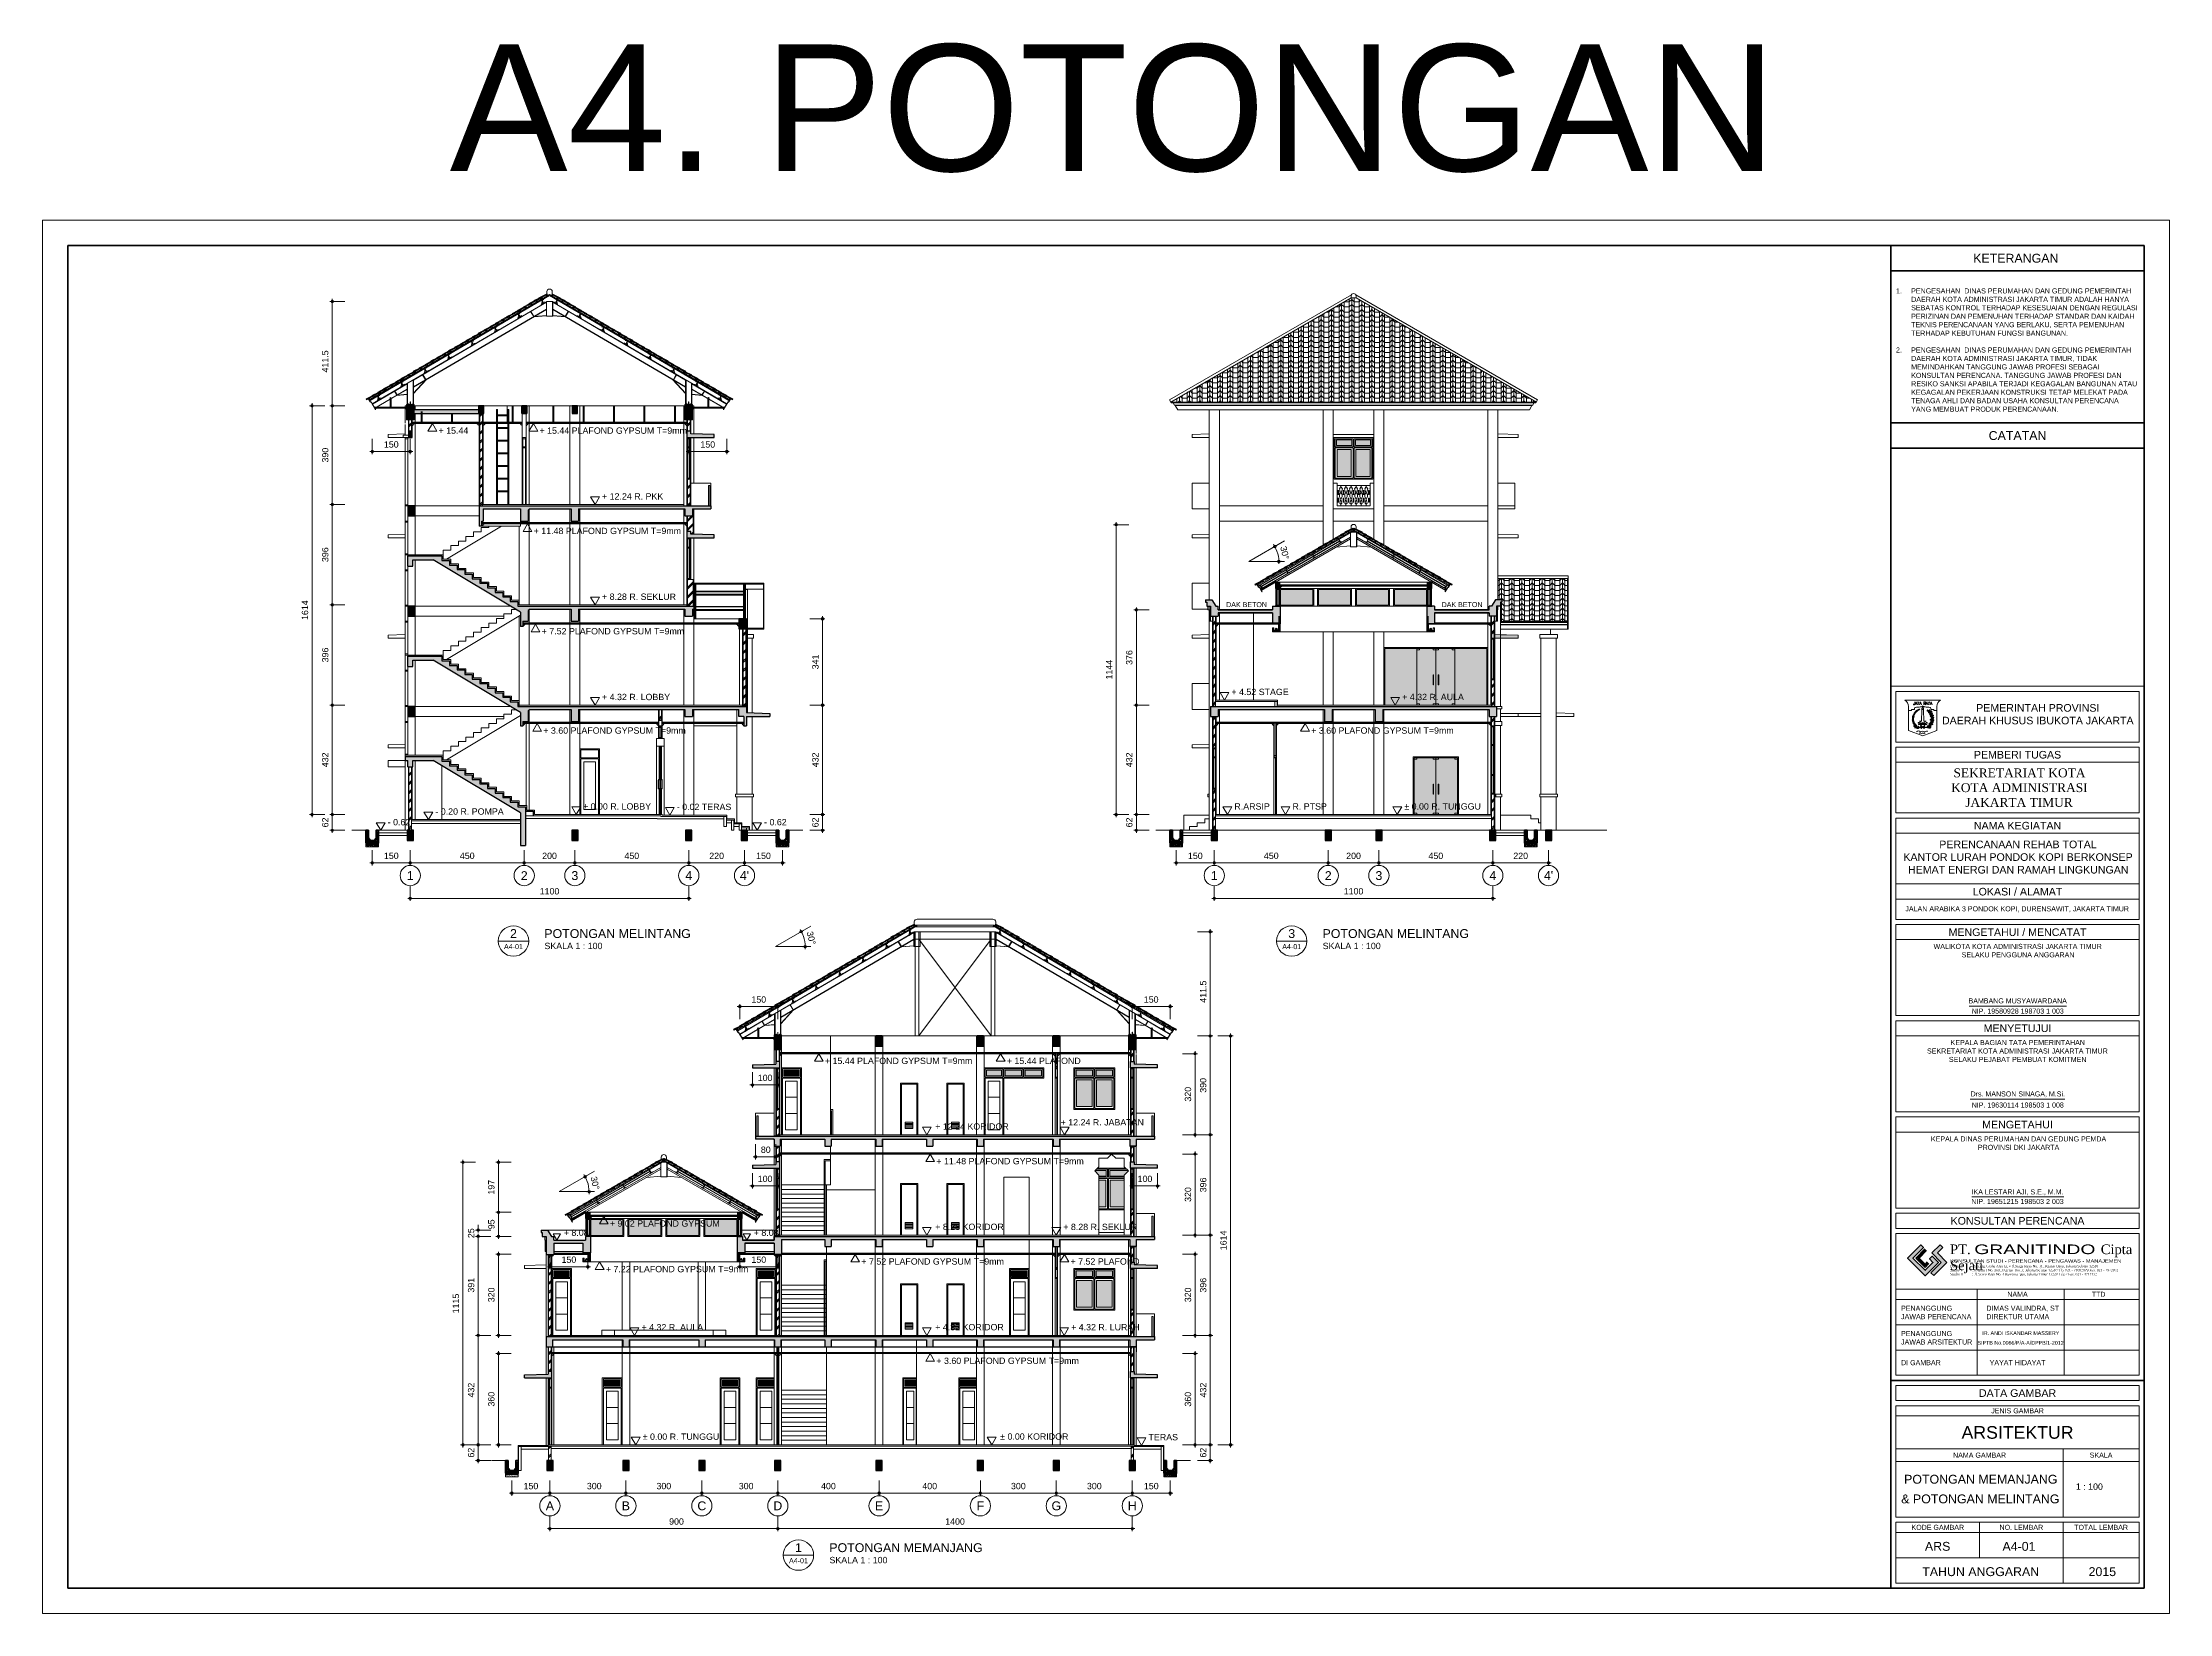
# Model space of a CAD drawing. Header units: millimetres. Extents: x -11 to 1625, y -267 to 195.
# Drawn here: x 1163.2 to 1247.2, y 118 to 180 of the extents above; entities that cross this region are included whole.
import ezdxf
from ezdxf.enums import TextEntityAlignment as Align

# ---------------------------------------------------------------- set-up
doc = ezdxf.new("R2010")
doc.units = ezdxf.units.MM
doc.layers.add('03-GRS', color=3, linetype='Continuous')
for name, color, linetype, lineweight in [('ars', 11, 'Continuous', 5), ('ARSIR BETON', 47, 'Continuous', 5), ('ARSIR WARNA', 43, 'Continuous', 0), ('atap', 7, 'Continuous', 20), ('balok', 111, 'Continuous', 35), ('bata', 5, 'Continuous', 25), ('blk', 1, 'Continuous', 30), ('dinding', 5, 'Continuous', 15), ('GEN', 11, 'Continuous', 5), ('GRS KOP', 1, 'Continuous', 35), ('kap', 71, 'Continuous', 15), ('kop', 7, 'Continuous', 20), ('kus', 63, 'Continuous', 15), ('lan', 7, 'Continuous', 15), ('logo', 7, 'Continuous', 50), ('not', 7, 'Continuous', 20), ('PARTISI', 190, 'Continuous', 9), ('pla', 213, 'Continuous', 15), ('sol kaca', 9, 'Continuous', 0), ('sol kol', 8, 'Continuous', 0), ('tem', 5, 'Continuous', 20), ('u', 6, 'Continuous', 20)]:
    doc.layers.add(name, color=color, linetype=linetype, lineweight=lineweight)
doc.styles.add('BARU', font='complex.shx')
doc.styles.add('S', font='SIMPLEX', dxfattribs={"width": 1.1})
doc.styles.add('simplek', font='simplex.shx')
doc.styles.get("Standard").update_dxf_attribs({"font": 'ARIALUNI.TTF'})
doc.linetypes.add('BATTING', pattern='A,0.0001,-0.1,[134,ltypeshp.shx,S=0.1,R=0,X=-0.1,Y=0],-0.2,[134,ltypeshp.shx,S=0.1,R=180,X=0.1,Y=0],-0.1', length=0.4001)
doc.dimstyles.new('SK100', dxfattribs={"dimtxt": 0.25, "dimasz": 0.1, "dimexe": 0.1, "dimexo": 0, "dimgap": 0.15, "dimtad": 1, "dimdec": 0, "dimlfac": 100, "dimzin": 12, "dimdsep": 46, "dimtxsty": 'Standard', "dimblk": 'BULAT', "dimcen": 0.1, "dimclrd": 256, "dimclre": 256, "dimclrt": 256, "dimadec": 0, "dimazin": 3, "dimtfac": 1, "dimtdec": 0, "dimtofl": 0, "dimtmove": 0, "dimatfit": 3, "dimldrblk": 'BULAT', "dimfxl": 0, "dimtolj": 1, "dimtzin": 0, "dimlwd": -1, "dimlwe": -1, "dimarcsym": 0})

msp = doc.modelspace()

# ---------------------------------------------------------------- texts
at = {"layer": 'not', "insert": (1205.2141612, 174.8690698), "char_height": 5, "attachment_point": 7, "style": 'simplek'}
msp.add_mtext('\\pi-25.919;{\\f@Arial Unicode MS|b0|i0|c0|p34;A4. POTONGAN}', dxfattribs=at)
at = {"layer": 'not', "char_height": 0.2, "attachment_point": 1}
for insert in [(1209.9579367, 157.9271162), (1218.4680457, 157.9271162)]:
    msp.add_mtext_dynamic_manual_height_columns('DAK BETON', width=1.603176491, gutter_width=4.3707989, heights=[0], dxfattribs=dict(at, insert=insert))

# ---------------------------------------------------------------- blocks, each defined once
blk = doc.blocks.new('BULAT')
for p, q in [((-1, 0), (1, 0)), ((0, -1), (0, 1))]:
    blk.add_line(p, q)
blk.add_circle((0, 0), 0.5)
blk = doc.blocks.new('*D1478')
at = {"layer": 'Defpoints', "color": 0, "ltscale": 0.15}
for p in [(1200.252, 123.249), (1203.252, 123.249), (1203.252, 122.749)]:
    blk.add_point(p, dxfattribs=at)
at = {"layer": 'u', "ltscale": 0.15}
for p, q in [((1200.252, 123.249), (1200.252, 122.649)), ((1200.352, 122.749), (1203.152, 122.749)), ((1203.252, 123.249), (1203.252, 122.649))]:
    blk.add_line(p, q, dxfattribs=at)
at = {"layer": 'u', "ltscale": 0.15, "xscale": 0.1, "yscale": 0.1, "zscale": 0.1, "rotation": 180}
blk.add_blockref('BULAT', (1200.252, 122.749), dxfattribs=at)
at = {"layer": 'u', "ltscale": 0.15, "xscale": 0.1, "yscale": 0.1, "zscale": 0.1}
blk.add_blockref('BULAT', (1203.252, 122.749), dxfattribs=at)
at = {"layer": 'u', "ltscale": 0.15, "insert": (1201.752, 123.027), "char_height": 0.25, "attachment_point": 5}
blk.add_mtext('\\A1;300', dxfattribs=at)
blk = doc.blocks.new('*D1479')
at = {"layer": 'Defpoints', "color": 0, "ltscale": 0.15}
for p in [(1196.252, 123.249), (1200.252, 123.249), (1200.252, 122.749)]:
    blk.add_point(p, dxfattribs=at)
at = {"layer": 'u', "ltscale": 0.15}
for p, q in [((1196.252, 123.249), (1196.252, 122.649)), ((1196.352, 122.749), (1200.152, 122.749)), ((1200.252, 123.249), (1200.252, 122.649))]:
    blk.add_line(p, q, dxfattribs=at)
at = {"layer": 'u', "ltscale": 0.15, "xscale": 0.1, "yscale": 0.1, "zscale": 0.1, "rotation": 180}
blk.add_blockref('BULAT', (1196.252, 122.749), dxfattribs=at)
at = {"layer": 'u', "ltscale": 0.15, "xscale": 0.1, "yscale": 0.1, "zscale": 0.1}
blk.add_blockref('BULAT', (1200.252, 122.749), dxfattribs=at)
at = {"layer": 'u', "ltscale": 0.15, "insert": (1198.252, 123.027), "char_height": 0.25, "attachment_point": 5}
blk.add_mtext('\\A1;400', dxfattribs=at)
blk = doc.blocks.new('*D1480')
at = {"layer": 'Defpoints', "color": 0, "ltscale": 0.15}
for p in [(1203.252, 123.249), (1206.252, 123.249), (1206.252, 122.749)]:
    blk.add_point(p, dxfattribs=at)
at = {"layer": 'u', "ltscale": 0.15}
for p, q in [((1203.252, 123.249), (1203.252, 122.649)), ((1203.352, 122.749), (1206.152, 122.749)), ((1206.252, 123.249), (1206.252, 122.649))]:
    blk.add_line(p, q, dxfattribs=at)
at = {"layer": 'u', "ltscale": 0.15, "xscale": 0.1, "yscale": 0.1, "zscale": 0.1, "rotation": 180}
blk.add_blockref('BULAT', (1203.252, 122.749), dxfattribs=at)
at = {"layer": 'u', "ltscale": 0.15, "xscale": 0.1, "yscale": 0.1, "zscale": 0.1}
blk.add_blockref('BULAT', (1206.252, 122.749), dxfattribs=at)
at = {"layer": 'u', "ltscale": 0.15, "insert": (1204.752, 123.027), "char_height": 0.25, "attachment_point": 5}
blk.add_mtext('\\A1;300', dxfattribs=at)
blk = doc.blocks.new('*D1481')
at = {"layer": 'Defpoints', "color": 0, "ltscale": 0.15}
for p in [(1192.252, 121.849), (1206.252, 121.849), (1206.252, 121.349)]:
    blk.add_point(p, dxfattribs=at)
at = {"layer": 'u', "ltscale": 0.15}
for p, q in [((1192.252, 121.849), (1192.252, 121.249)), ((1206.252, 121.849), (1206.252, 121.249)), ((1192.352, 121.349), (1206.152, 121.349))]:
    blk.add_line(p, q, dxfattribs=at)
at = {"layer": 'u', "ltscale": 0.15, "xscale": 0.1, "yscale": 0.1, "zscale": 0.1, "rotation": 180}
blk.add_blockref('BULAT', (1192.252, 121.349), dxfattribs=at)
at = {"layer": 'u', "ltscale": 0.15, "xscale": 0.1, "yscale": 0.1, "zscale": 0.1}
blk.add_blockref('BULAT', (1206.252, 121.349), dxfattribs=at)
at = {"layer": 'u', "ltscale": 0.15, "insert": (1199.252, 121.627), "char_height": 0.25, "attachment_point": 5}
blk.add_mtext('\\A1;1400', dxfattribs=at)
blk = doc.blocks.new('*D1482')
at = {"layer": 'Defpoints', "color": 0, "ltscale": 0.15}
for p in [(1192.252, 123.249), (1196.252, 123.249), (1196.252, 122.749)]:
    blk.add_point(p, dxfattribs=at)
at = {"layer": 'u', "ltscale": 0.15}
for p, q in [((1192.252, 123.249), (1192.252, 122.649)), ((1192.352, 122.749), (1196.152, 122.749)), ((1196.252, 123.249), (1196.252, 122.649))]:
    blk.add_line(p, q, dxfattribs=at)
at = {"layer": 'u', "ltscale": 0.15, "xscale": 0.1, "yscale": 0.1, "zscale": 0.1, "rotation": 180}
blk.add_blockref('BULAT', (1192.252, 122.749), dxfattribs=at)
at = {"layer": 'u', "ltscale": 0.15, "xscale": 0.1, "yscale": 0.1, "zscale": 0.1}
blk.add_blockref('BULAT', (1196.252, 122.749), dxfattribs=at)
at = {"layer": 'u', "ltscale": 0.15, "insert": (1194.252, 123.027), "char_height": 0.25, "attachment_point": 5}
blk.add_mtext('\\A1;400', dxfattribs=at)
blk = doc.blocks.new('*D1483')
at = {"layer": 'Defpoints', "color": 0, "ltscale": 0.15}
for p in [(1189.252, 123.249), (1192.252, 123.249), (1192.252, 122.749)]:
    blk.add_point(p, dxfattribs=at)
at = {"layer": 'u', "ltscale": 0.15}
for p, q in [((1189.252, 123.249), (1189.252, 122.649)), ((1189.352, 122.749), (1192.152, 122.749)), ((1192.252, 123.249), (1192.252, 122.649))]:
    blk.add_line(p, q, dxfattribs=at)
at = {"layer": 'u', "ltscale": 0.15, "xscale": 0.1, "yscale": 0.1, "zscale": 0.1, "rotation": 180}
blk.add_blockref('BULAT', (1189.252, 122.749), dxfattribs=at)
at = {"layer": 'u', "ltscale": 0.15, "xscale": 0.1, "yscale": 0.1, "zscale": 0.1}
blk.add_blockref('BULAT', (1192.252, 122.749), dxfattribs=at)
at = {"layer": 'u', "ltscale": 0.15, "insert": (1191.002, 123.027), "char_height": 0.25, "attachment_point": 5}
blk.add_mtext('\\A1;300', dxfattribs=at)
blk = doc.blocks.new('*D1484')
at = {"layer": 'Defpoints', "color": 0, "ltscale": 0.15}
for p in [(1186.252, 123.249), (1189.252, 123.249), (1189.252, 122.749)]:
    blk.add_point(p, dxfattribs=at)
at = {"layer": 'u', "ltscale": 0.15}
for p, q in [((1186.252, 123.249), (1186.252, 122.649)), ((1186.352, 122.749), (1189.152, 122.749)), ((1189.252, 123.249), (1189.252, 122.649))]:
    blk.add_line(p, q, dxfattribs=at)
at = {"layer": 'u', "ltscale": 0.15, "xscale": 0.1, "yscale": 0.1, "zscale": 0.1, "rotation": 180}
blk.add_blockref('BULAT', (1186.252, 122.749), dxfattribs=at)
at = {"layer": 'u', "ltscale": 0.15, "xscale": 0.1, "yscale": 0.1, "zscale": 0.1}
blk.add_blockref('BULAT', (1189.252, 122.749), dxfattribs=at)
at = {"layer": 'u', "ltscale": 0.15, "insert": (1187.752, 123.027), "char_height": 0.25, "attachment_point": 5}
blk.add_mtext('\\A1;300', dxfattribs=at)
blk = doc.blocks.new('*D1485')
at = {"layer": 'Defpoints', "color": 0, "ltscale": 0.15}
for p in [(1183.252, 123.249), (1186.252, 123.249), (1186.252, 122.749)]:
    blk.add_point(p, dxfattribs=at)
at = {"layer": 'u', "ltscale": 0.15}
for p, q in [((1183.252, 123.249), (1183.252, 122.649)), ((1183.352, 122.749), (1186.152, 122.749)), ((1186.252, 123.249), (1186.252, 122.649))]:
    blk.add_line(p, q, dxfattribs=at)
at = {"layer": 'u', "ltscale": 0.15, "xscale": 0.1, "yscale": 0.1, "zscale": 0.1, "rotation": 180}
blk.add_blockref('BULAT', (1183.252, 122.749), dxfattribs=at)
at = {"layer": 'u', "ltscale": 0.15, "xscale": 0.1, "yscale": 0.1, "zscale": 0.1}
blk.add_blockref('BULAT', (1186.252, 122.749), dxfattribs=at)
at = {"layer": 'u', "ltscale": 0.15, "insert": (1185.002, 123.027), "char_height": 0.25, "attachment_point": 5}
blk.add_mtext('\\A1;300', dxfattribs=at)
blk = doc.blocks.new('*D1486')
at = {"layer": 'Defpoints', "color": 0, "ltscale": 0.15}
for p in [(1183.252, 121.849), (1192.252, 121.849), (1192.252, 121.349)]:
    blk.add_point(p, dxfattribs=at)
at = {"layer": 'u', "ltscale": 0.15}
for p, q in [((1183.252, 121.849), (1183.252, 121.249)), ((1192.252, 121.849), (1192.252, 121.249)), ((1183.352, 121.349), (1192.152, 121.349))]:
    blk.add_line(p, q, dxfattribs=at)
at = {"layer": 'u', "ltscale": 0.15, "xscale": 0.1, "yscale": 0.1, "zscale": 0.1, "rotation": 180}
blk.add_blockref('BULAT', (1183.252, 121.349), dxfattribs=at)
at = {"layer": 'u', "ltscale": 0.15, "xscale": 0.1, "yscale": 0.1, "zscale": 0.1}
blk.add_blockref('BULAT', (1192.252, 121.349), dxfattribs=at)
at = {"layer": 'u', "ltscale": 0.15, "insert": (1188.252, 121.627), "char_height": 0.25, "attachment_point": 5}
blk.add_mtext('\\A1;900', dxfattribs=at)
blk = doc.blocks.new('NAV')
blk.add_circle((0, -0.4), 0.4)
at = {"style": 'S', "width": 0.75, "flags": 4}
blk.add_attdef('AV', text='', height=0.3, dxfattribs=at).set_placement((0, -0.4), align=Align.MIDDLE)
blk = doc.blocks.new('PEIL')
blk.add_lwpolyline([(-0.188, 0.325), (0.188, 0.325), (0, 0)], close=True)
at = {"style": 'S', "width": 1.1, "flags": 4}
blk.add_attdef('CAT', (0.265, 0.036), '', height=0.2, dxfattribs=at)
blk = doc.blocks.new('PEILA')
blk.add_lwpolyline([(-0.188, -0.325), (0.188, -0.325), (0, 0)], close=True)
at = {"style": 'S', "width": 1.1, "flags": 4}
blk.add_attdef('CAT', (0.265, -0.289), '', height=0.2, dxfattribs=at)
blk = doc.blocks.new('Ndtpd')
blk.add_line((0.75, 0), (-0.75, 0))
blk.add_circle((0, 0), 0.747)
at = {"flags": 4}
for tag, height, p in [('NO', 0.5, (0, 0.15)), ('NOLBR', 0.3, (0, -0.4))]:
    blk.add_attdef(tag, text='', height=height, dxfattribs=at).set_placement(p, align=Align.CENTER)
for tag, p, height in [('NDTPD', (1.52, 0.15), 0.5), ('SKALA', (1.52, -0.4), 0.3)]:
    blk.add_attdef(tag, p, '', height=height, dxfattribs=at)
blk = doc.blocks.new('*D1506')
at = {"layer": 'Defpoints', "color": 0, "ltscale": 0.15}
for p in [(1208.831, 128.977), (1208.831, 124.657), (1209.331, 124.657)]:
    blk.add_point(p, dxfattribs=at)
at = {"layer": 'u', "ltscale": 0.15}
for p, q in [((1208.831, 128.977), (1209.431, 128.977)), ((1209.331, 128.877), (1209.331, 124.757)), ((1208.831, 124.657), (1209.431, 124.657))]:
    blk.add_line(p, q, dxfattribs=at)
at = {"layer": 'u', "ltscale": 0.15, "xscale": 0.1, "yscale": 0.1, "zscale": 0.1}
for p, rotation in [((1209.331, 128.977), 90), ((1209.331, 124.657), 270)]:
    blk.add_blockref('BULAT', p, dxfattribs=dict(at, rotation=rotation))
at = {"layer": 'u', "ltscale": 0.15, "insert": (1209.053, 126.817), "char_height": 0.25, "attachment_point": 5, "rotation": 90}
blk.add_mtext('\\A1;432', dxfattribs=at)
blk = doc.blocks.new('*D1507')
at = {"layer": 'Defpoints', "color": 0, "ltscale": 0.15}
for p in [(1208.831, 132.937), (1208.831, 128.977), (1209.331, 128.977)]:
    blk.add_point(p, dxfattribs=at)
at = {"layer": 'u', "ltscale": 0.15}
for p, q in [((1208.831, 132.937), (1209.431, 132.937)), ((1209.331, 132.837), (1209.331, 129.077)), ((1208.831, 128.977), (1209.431, 128.977))]:
    blk.add_line(p, q, dxfattribs=at)
at = {"layer": 'u', "ltscale": 0.15, "xscale": 0.1, "yscale": 0.1, "zscale": 0.1}
for p, rotation in [((1209.331, 132.937), 90), ((1209.331, 128.977), 270)]:
    blk.add_blockref('BULAT', p, dxfattribs=dict(at, rotation=rotation))
at = {"layer": 'u', "ltscale": 0.15, "insert": (1209.053, 130.957), "char_height": 0.25, "attachment_point": 5, "rotation": 90}
blk.add_mtext('\\A1;396', dxfattribs=at)
blk = doc.blocks.new('*D1508')
at = {"layer": 'Defpoints', "color": 0, "ltscale": 0.15}
for p in [(1208.831, 136.897), (1208.831, 132.937), (1209.331, 132.937)]:
    blk.add_point(p, dxfattribs=at)
at = {"layer": 'u', "ltscale": 0.15}
for p, q in [((1208.831, 136.897), (1209.431, 136.897)), ((1209.331, 136.797), (1209.331, 133.037)), ((1208.831, 132.937), (1209.431, 132.937))]:
    blk.add_line(p, q, dxfattribs=at)
at = {"layer": 'u', "ltscale": 0.15, "xscale": 0.1, "yscale": 0.1, "zscale": 0.1}
for p, rotation in [((1209.331, 136.897), 90), ((1209.331, 132.937), 270)]:
    blk.add_blockref('BULAT', p, dxfattribs=dict(at, rotation=rotation))
at = {"layer": 'u', "ltscale": 0.15, "insert": (1209.053, 134.917), "char_height": 0.25, "attachment_point": 5, "rotation": 90}
blk.add_mtext('\\A1;396', dxfattribs=at)
blk = doc.blocks.new('*D1509')
at = {"layer": 'Defpoints', "color": 0, "ltscale": 0.15}
for p in [(1208.831, 140.797), (1208.831, 136.897), (1209.331, 136.897)]:
    blk.add_point(p, dxfattribs=at)
at = {"layer": 'u', "ltscale": 0.15}
for p, q in [((1208.831, 140.797), (1209.431, 140.797)), ((1209.331, 140.697), (1209.331, 136.997)), ((1208.831, 136.897), (1209.431, 136.897))]:
    blk.add_line(p, q, dxfattribs=at)
at = {"layer": 'u', "ltscale": 0.15, "xscale": 0.1, "yscale": 0.1, "zscale": 0.1}
for p, rotation in [((1209.331, 140.797), 90), ((1209.331, 136.897), 270)]:
    blk.add_blockref('BULAT', p, dxfattribs=dict(at, rotation=rotation))
at = {"layer": 'u', "ltscale": 0.15, "insert": (1209.053, 138.847), "char_height": 0.25, "attachment_point": 5, "rotation": 90}
blk.add_mtext('\\A1;390', dxfattribs=at)
blk = doc.blocks.new('*D1510')
at = {"layer": 'Defpoints', "color": 0, "ltscale": 0.15}
for p in [(1208.831, 144.912), (1208.831, 140.797), (1209.331, 140.797)]:
    blk.add_point(p, dxfattribs=at)
at = {"layer": 'u', "ltscale": 0.15}
for p, q in [((1208.831, 144.912), (1209.431, 144.912)), ((1209.331, 144.812), (1209.331, 140.897)), ((1208.831, 140.797), (1209.431, 140.797))]:
    blk.add_line(p, q, dxfattribs=at)
at = {"layer": 'u', "ltscale": 0.15, "xscale": 0.1, "yscale": 0.1, "zscale": 0.1}
for p, rotation in [((1209.331, 144.912), 90), ((1209.331, 140.797), 270)]:
    blk.add_blockref('BULAT', p, dxfattribs=dict(at, rotation=rotation))
at = {"layer": 'u', "ltscale": 0.15, "insert": (1209.053, 142.546), "char_height": 0.25, "attachment_point": 5, "rotation": 90}
blk.add_mtext('\\A1;411.5', dxfattribs=at)
blk = doc.blocks.new('*D1511')
at = {"layer": 'Defpoints', "color": 0, "ltscale": 0.15}
for p in [(1208.831, 124.657), (1208.831, 124.037), (1209.331, 124.037)]:
    blk.add_point(p, dxfattribs=at)
at = {"layer": 'u', "ltscale": 0.15}
for p, q in [((1208.831, 124.657), (1209.431, 124.657)), ((1209.331, 124.557), (1209.331, 124.137)), ((1208.831, 124.037), (1209.431, 124.037))]:
    blk.add_line(p, q, dxfattribs=at)
at = {"layer": 'u', "ltscale": 0.15, "xscale": 0.1, "yscale": 0.1, "zscale": 0.1}
for p, rotation in [((1209.331, 124.657), 90), ((1209.331, 124.037), 270)]:
    blk.add_blockref('BULAT', p, dxfattribs=dict(at, rotation=rotation))
at = {"layer": 'u', "ltscale": 0.15, "insert": (1209.053, 124.347), "char_height": 0.25, "attachment_point": 5, "rotation": 90}
blk.add_mtext('\\A1;62', dxfattribs=at)
blk = doc.blocks.new('*D1512')
at = {"layer": 'Defpoints', "color": 0, "ltscale": 0.15}
for p in [(1209.631, 140.797), (1209.631, 124.657), (1210.131, 124.657)]:
    blk.add_point(p, dxfattribs=at)
at = {"layer": 'u', "ltscale": 0.15}
for p, q in [((1209.631, 140.797), (1210.231, 140.797)), ((1210.131, 140.697), (1210.131, 124.757)), ((1209.631, 124.657), (1210.231, 124.657))]:
    blk.add_line(p, q, dxfattribs=at)
at = {"layer": 'u', "ltscale": 0.15, "xscale": 0.1, "yscale": 0.1, "zscale": 0.1}
for p, rotation in [((1210.131, 140.797), 90), ((1210.131, 124.657), 270)]:
    blk.add_blockref('BULAT', p, dxfattribs=dict(at, rotation=rotation))
at = {"layer": 'u', "ltscale": 0.15, "insert": (1209.853, 132.727), "char_height": 0.25, "attachment_point": 5, "rotation": 90}
blk.add_mtext('\\A1;1614', dxfattribs=at)
blk = doc.blocks.new('*D1513')
at = {"layer": 'Defpoints', "color": 0, "ltscale": 0.15}
for p in [(1190.752, 141.457), (1192.252, 141.957), (1192.252, 141.457)]:
    blk.add_point(p, dxfattribs=at)
at = {"layer": 'u', "ltscale": 0.15}
for p, q in [((1190.752, 141.457), (1190.752, 142.057)), ((1192.252, 141.457), (1192.252, 142.057)), ((1190.852, 141.957), (1192.152, 141.957))]:
    blk.add_line(p, q, dxfattribs=at)
at = {"layer": 'u', "ltscale": 0.15, "xscale": 0.1, "yscale": 0.1, "zscale": 0.1, "rotation": 180}
blk.add_blockref('BULAT', (1190.752, 141.957), dxfattribs=at)
at = {"layer": 'u', "ltscale": 0.15, "xscale": 0.1, "yscale": 0.1, "zscale": 0.1}
blk.add_blockref('BULAT', (1192.252, 141.957), dxfattribs=at)
at = {"layer": 'u', "ltscale": 0.15, "insert": (1191.502, 142.234), "char_height": 0.25, "attachment_point": 5}
blk.add_mtext('\\A1;150', dxfattribs=at)
blk = doc.blocks.new('*D1514')
at = {"layer": 'Defpoints', "color": 0, "ltscale": 0.15}
for p in [(1191.252, 139.362), (1192.252, 139.362), (1192.252, 138.862)]:
    blk.add_point(p, dxfattribs=at)
at = {"layer": 'u', "ltscale": 0.15}
for p, q in [((1191.252, 139.362), (1191.252, 138.762)), ((1191.352, 138.862), (1192.152, 138.862)), ((1192.252, 139.362), (1192.252, 138.762))]:
    blk.add_line(p, q, dxfattribs=at)
at = {"layer": 'u', "ltscale": 0.15, "xscale": 0.1, "yscale": 0.1, "zscale": 0.1, "rotation": 180}
blk.add_blockref('BULAT', (1191.252, 138.862), dxfattribs=at)
at = {"layer": 'u', "ltscale": 0.15, "xscale": 0.1, "yscale": 0.1, "zscale": 0.1}
blk.add_blockref('BULAT', (1192.252, 138.862), dxfattribs=at)
at = {"layer": 'u', "ltscale": 0.15, "insert": (1191.752, 139.14), "char_height": 0.25, "attachment_point": 5}
blk.add_mtext('\\A1;100', dxfattribs=at)
blk = doc.blocks.new('*D1515')
at = {"layer": 'Defpoints', "color": 0, "ltscale": 0.15}
for p in [(1191.252, 135.377), (1192.252, 135.377), (1192.252, 134.877)]:
    blk.add_point(p, dxfattribs=at)
at = {"layer": 'u', "ltscale": 0.15}
for p, q in [((1191.252, 135.377), (1191.252, 134.777)), ((1192.252, 135.377), (1192.252, 134.777)), ((1191.352, 134.877), (1192.152, 134.877))]:
    blk.add_line(p, q, dxfattribs=at)
at = {"layer": 'u', "ltscale": 0.15, "xscale": 0.1, "yscale": 0.1, "zscale": 0.1, "rotation": 180}
blk.add_blockref('BULAT', (1191.252, 134.877), dxfattribs=at)
at = {"layer": 'u', "ltscale": 0.15, "xscale": 0.1, "yscale": 0.1, "zscale": 0.1}
blk.add_blockref('BULAT', (1192.252, 134.877), dxfattribs=at)
at = {"layer": 'u', "ltscale": 0.15, "insert": (1191.752, 135.154), "char_height": 0.25, "attachment_point": 5}
blk.add_mtext('\\A1;100', dxfattribs=at)
blk = doc.blocks.new('*D1487')
at = {"layer": 'Defpoints', "color": 0, "ltscale": 0.15}
for p in [(1182.237, 148.129), (1184.237, 148.129), (1184.237, 147.629)]:
    blk.add_point(p, dxfattribs=at)
at = {"layer": 'u', "ltscale": 0.15}
for p, q in [((1182.237, 148.129), (1182.237, 147.529)), ((1184.237, 148.129), (1184.237, 147.529)), ((1182.337, 147.629), (1184.137, 147.629))]:
    blk.add_line(p, q, dxfattribs=at)
at = {"layer": 'u', "ltscale": 0.15, "xscale": 0.1, "yscale": 0.1, "zscale": 0.1, "rotation": 180}
blk.add_blockref('BULAT', (1182.237, 147.629), dxfattribs=at)
at = {"layer": 'u', "ltscale": 0.15, "xscale": 0.1, "yscale": 0.1, "zscale": 0.1}
blk.add_blockref('BULAT', (1184.237, 147.629), dxfattribs=at)
at = {"layer": 'u', "ltscale": 0.15, "insert": (1183.237, 147.907), "char_height": 0.25, "attachment_point": 5}
blk.add_mtext('\\A1;200', dxfattribs=at)
blk = doc.blocks.new('*D1488')
at = {"layer": 'Defpoints', "color": 0, "ltscale": 0.15}
for p in [(1177.737, 148.129), (1182.237, 148.129), (1182.237, 147.629)]:
    blk.add_point(p, dxfattribs=at)
at = {"layer": 'u', "ltscale": 0.15}
for p, q in [((1177.737, 148.129), (1177.737, 147.529)), ((1182.237, 148.129), (1182.237, 147.529)), ((1177.837, 147.629), (1182.137, 147.629))]:
    blk.add_line(p, q, dxfattribs=at)
at = {"layer": 'u', "ltscale": 0.15, "xscale": 0.1, "yscale": 0.1, "zscale": 0.1, "rotation": 180}
blk.add_blockref('BULAT', (1177.737, 147.629), dxfattribs=at)
at = {"layer": 'u', "ltscale": 0.15, "xscale": 0.1, "yscale": 0.1, "zscale": 0.1}
blk.add_blockref('BULAT', (1182.237, 147.629), dxfattribs=at)
at = {"layer": 'u', "ltscale": 0.15, "insert": (1179.987, 147.907), "char_height": 0.25, "attachment_point": 5}
blk.add_mtext('\\A1;450', dxfattribs=at)
blk = doc.blocks.new('*D1489')
at = {"layer": 'Defpoints', "color": 0, "ltscale": 0.15}
for p in [(1188.737, 148.129), (1190.937, 148.129), (1190.937, 147.629)]:
    blk.add_point(p, dxfattribs=at)
at = {"layer": 'u', "ltscale": 0.15}
for p, q in [((1188.737, 148.129), (1188.737, 147.529)), ((1190.937, 148.129), (1190.937, 147.529)), ((1188.837, 147.629), (1190.837, 147.629))]:
    blk.add_line(p, q, dxfattribs=at)
at = {"layer": 'u', "ltscale": 0.15, "xscale": 0.1, "yscale": 0.1, "zscale": 0.1, "rotation": 180}
blk.add_blockref('BULAT', (1188.737, 147.629), dxfattribs=at)
at = {"layer": 'u', "ltscale": 0.15, "xscale": 0.1, "yscale": 0.1, "zscale": 0.1}
blk.add_blockref('BULAT', (1190.937, 147.629), dxfattribs=at)
at = {"layer": 'u', "ltscale": 0.15, "insert": (1189.837, 147.907), "char_height": 0.25, "attachment_point": 5}
blk.add_mtext('\\A1;220', dxfattribs=at)
blk = doc.blocks.new('*D1490')
at = {"layer": 'Defpoints', "color": 0, "ltscale": 0.15}
for p in [(1184.237, 148.129), (1188.737, 148.129), (1188.737, 147.629)]:
    blk.add_point(p, dxfattribs=at)
at = {"layer": 'u', "ltscale": 0.15}
for p, q in [((1184.237, 148.129), (1184.237, 147.529)), ((1188.737, 148.129), (1188.737, 147.529)), ((1184.337, 147.629), (1188.637, 147.629))]:
    blk.add_line(p, q, dxfattribs=at)
at = {"layer": 'u', "ltscale": 0.15, "xscale": 0.1, "yscale": 0.1, "zscale": 0.1, "rotation": 180}
blk.add_blockref('BULAT', (1184.237, 147.629), dxfattribs=at)
at = {"layer": 'u', "ltscale": 0.15, "xscale": 0.1, "yscale": 0.1, "zscale": 0.1}
blk.add_blockref('BULAT', (1188.737, 147.629), dxfattribs=at)
at = {"layer": 'u', "ltscale": 0.15, "insert": (1186.487, 147.907), "char_height": 0.25, "attachment_point": 5}
blk.add_mtext('\\A1;450', dxfattribs=at)
blk = doc.blocks.new('*D1491')
at = {"layer": 'Defpoints', "color": 0, "ltscale": 0.15}
for p in [(1177.737, 146.729), (1188.737, 146.729), (1188.737, 146.229)]:
    blk.add_point(p, dxfattribs=at)
at = {"layer": 'u', "ltscale": 0.15}
for p, q in [((1177.737, 146.729), (1177.737, 146.129)), ((1177.837, 146.229), (1188.637, 146.229)), ((1188.737, 146.729), (1188.737, 146.129))]:
    blk.add_line(p, q, dxfattribs=at)
at = {"layer": 'u', "ltscale": 0.15, "xscale": 0.1, "yscale": 0.1, "zscale": 0.1, "rotation": 180}
blk.add_blockref('BULAT', (1177.737, 146.229), dxfattribs=at)
at = {"layer": 'u', "ltscale": 0.15, "xscale": 0.1, "yscale": 0.1, "zscale": 0.1}
blk.add_blockref('BULAT', (1188.737, 146.229), dxfattribs=at)
at = {"layer": 'u', "ltscale": 0.15, "insert": (1183.237, 146.507), "char_height": 0.25, "attachment_point": 5}
blk.add_mtext('\\A1;1100', dxfattribs=at)
blk = doc.blocks.new('*D1492')
at = {"layer": 'Defpoints', "color": 0, "ltscale": 0.15}
for p in [(1175.158, 153.857), (1174.658, 149.537), (1175.158, 149.537)]:
    blk.add_point(p, dxfattribs=at)
at = {"layer": 'u', "ltscale": 0.15}
for p, q in [((1175.158, 153.857), (1174.558, 153.857)), ((1174.658, 153.757), (1174.658, 149.637)), ((1175.158, 149.537), (1174.558, 149.537))]:
    blk.add_line(p, q, dxfattribs=at)
at = {"layer": 'u', "ltscale": 0.15, "xscale": 0.1, "yscale": 0.1, "zscale": 0.1}
for p, rotation in [((1174.658, 153.857), 90), ((1174.658, 149.537), 270)]:
    blk.add_blockref('BULAT', p, dxfattribs=dict(at, rotation=rotation))
at = {"layer": 'u', "ltscale": 0.15, "insert": (1174.381, 151.697), "char_height": 0.25, "attachment_point": 5, "rotation": 90}
blk.add_mtext('\\A1;432', dxfattribs=at)
blk = doc.blocks.new('*D1493')
at = {"layer": 'Defpoints', "color": 0, "ltscale": 0.15}
for p in [(1175.158, 157.817), (1174.658, 153.857), (1175.158, 153.857)]:
    blk.add_point(p, dxfattribs=at)
at = {"layer": 'u', "ltscale": 0.15}
for p, q in [((1175.158, 157.817), (1174.558, 157.817)), ((1174.658, 157.717), (1174.658, 153.957)), ((1175.158, 153.857), (1174.558, 153.857))]:
    blk.add_line(p, q, dxfattribs=at)
at = {"layer": 'u', "ltscale": 0.15, "xscale": 0.1, "yscale": 0.1, "zscale": 0.1}
for p, rotation in [((1174.658, 157.817), 90), ((1174.658, 153.857), 270)]:
    blk.add_blockref('BULAT', p, dxfattribs=dict(at, rotation=rotation))
at = {"layer": 'u', "ltscale": 0.15, "insert": (1174.381, 155.837), "char_height": 0.25, "attachment_point": 5, "rotation": 90}
blk.add_mtext('\\A1;396', dxfattribs=at)
blk = doc.blocks.new('*D1494')
at = {"layer": 'Defpoints', "color": 0, "ltscale": 0.15}
for p in [(1175.158, 161.777), (1174.658, 157.817), (1175.158, 157.817)]:
    blk.add_point(p, dxfattribs=at)
at = {"layer": 'u', "ltscale": 0.15}
for p, q in [((1175.158, 161.777), (1174.558, 161.777)), ((1174.658, 161.677), (1174.658, 157.917)), ((1175.158, 157.817), (1174.558, 157.817))]:
    blk.add_line(p, q, dxfattribs=at)
at = {"layer": 'u', "ltscale": 0.15, "xscale": 0.1, "yscale": 0.1, "zscale": 0.1}
for p, rotation in [((1174.658, 161.777), 90), ((1174.658, 157.817), 270)]:
    blk.add_blockref('BULAT', p, dxfattribs=dict(at, rotation=rotation))
at = {"layer": 'u', "ltscale": 0.15, "insert": (1174.381, 159.797), "char_height": 0.25, "attachment_point": 5, "rotation": 90}
blk.add_mtext('\\A1;396', dxfattribs=at)
blk = doc.blocks.new('*D1495')
at = {"layer": 'Defpoints', "color": 0, "ltscale": 0.15}
for p in [(1175.158, 165.677), (1174.658, 161.777), (1175.158, 161.777)]:
    blk.add_point(p, dxfattribs=at)
at = {"layer": 'u', "ltscale": 0.15}
for p, q in [((1175.158, 165.677), (1174.558, 165.677)), ((1174.658, 165.577), (1174.658, 161.877)), ((1175.158, 161.777), (1174.558, 161.777))]:
    blk.add_line(p, q, dxfattribs=at)
at = {"layer": 'u', "ltscale": 0.15, "xscale": 0.1, "yscale": 0.1, "zscale": 0.1}
for p, rotation in [((1174.658, 165.677), 90), ((1174.658, 161.777), 270)]:
    blk.add_blockref('BULAT', p, dxfattribs=dict(at, rotation=rotation))
at = {"layer": 'u', "ltscale": 0.15, "insert": (1174.381, 163.727), "char_height": 0.25, "attachment_point": 5, "rotation": 90}
blk.add_mtext('\\A1;390', dxfattribs=at)
blk = doc.blocks.new('*D1496')
at = {"layer": 'Defpoints', "color": 0, "ltscale": 0.15}
for p in [(1175.158, 169.792), (1174.658, 165.677), (1175.158, 165.677)]:
    blk.add_point(p, dxfattribs=at)
at = {"layer": 'u', "ltscale": 0.15}
for p, q in [((1175.158, 169.792), (1174.558, 169.792)), ((1174.658, 169.692), (1174.658, 165.777)), ((1175.158, 165.677), (1174.558, 165.677))]:
    blk.add_line(p, q, dxfattribs=at)
at = {"layer": 'u', "ltscale": 0.15, "xscale": 0.1, "yscale": 0.1, "zscale": 0.1}
for p, rotation in [((1174.658, 169.792), 90), ((1174.658, 165.677), 270)]:
    blk.add_blockref('BULAT', p, dxfattribs=dict(at, rotation=rotation))
at = {"layer": 'u', "ltscale": 0.15, "insert": (1174.381, 167.426), "char_height": 0.25, "attachment_point": 5, "rotation": 90}
blk.add_mtext('\\A1;411.5', dxfattribs=at)
blk = doc.blocks.new('*D1497')
at = {"layer": 'Defpoints', "color": 0, "ltscale": 0.15}
for p in [(1175.158, 149.537), (1174.658, 148.917), (1175.158, 148.917)]:
    blk.add_point(p, dxfattribs=at)
at = {"layer": 'u', "ltscale": 0.15}
for p, q in [((1175.158, 149.537), (1174.558, 149.537)), ((1175.158, 148.917), (1174.558, 148.917)), ((1174.658, 149.437), (1174.658, 149.017))]:
    blk.add_line(p, q, dxfattribs=at)
at = {"layer": 'u', "ltscale": 0.15, "xscale": 0.1, "yscale": 0.1, "zscale": 0.1}
for p, rotation in [((1174.658, 149.537), 90), ((1174.658, 148.917), 270)]:
    blk.add_blockref('BULAT', p, dxfattribs=dict(at, rotation=rotation))
at = {"layer": 'u', "ltscale": 0.15, "insert": (1174.381, 149.227), "char_height": 0.25, "attachment_point": 5, "rotation": 90}
blk.add_mtext('\\A1;62', dxfattribs=at)
blk = doc.blocks.new('*D1498')
at = {"layer": 'Defpoints', "color": 0, "ltscale": 0.15}
for p in [(1174.358, 165.677), (1173.858, 149.537), (1174.358, 149.537)]:
    blk.add_point(p, dxfattribs=at)
at = {"layer": 'u', "ltscale": 0.15}
for p, q in [((1174.358, 165.677), (1173.758, 165.677)), ((1173.858, 165.577), (1173.858, 149.637)), ((1174.358, 149.537), (1173.758, 149.537))]:
    blk.add_line(p, q, dxfattribs=at)
at = {"layer": 'u', "ltscale": 0.15, "xscale": 0.1, "yscale": 0.1, "zscale": 0.1}
for p, rotation in [((1173.858, 165.677), 90), ((1173.858, 149.537), 270)]:
    blk.add_blockref('BULAT', p, dxfattribs=dict(at, rotation=rotation))
at = {"layer": 'u', "ltscale": 0.15, "insert": (1173.581, 157.607), "char_height": 0.25, "attachment_point": 5, "rotation": 90}
blk.add_mtext('\\A1;1614', dxfattribs=at)
blk = doc.blocks.new('*D1499')
at = {"layer": 'Defpoints', "color": 0, "ltscale": 0.15}
for p in [(1191.377, 136.527), (1192.177, 136.527), (1192.177, 136.027)]:
    blk.add_point(p, dxfattribs=at)
at = {"layer": 'u', "ltscale": 0.15}
for p, q in [((1191.377, 136.527), (1191.377, 135.927)), ((1192.177, 136.527), (1192.177, 135.927)), ((1191.477, 136.027), (1192.077, 136.027))]:
    blk.add_line(p, q, dxfattribs=at)
at = {"layer": 'u', "ltscale": 0.15, "xscale": 0.1, "yscale": 0.1, "zscale": 0.1, "rotation": 180}
blk.add_blockref('BULAT', (1191.377, 136.027), dxfattribs=at)
at = {"layer": 'u', "ltscale": 0.15, "xscale": 0.1, "yscale": 0.1, "zscale": 0.1}
blk.add_blockref('BULAT', (1192.177, 136.027), dxfattribs=at)
at = {"layer": 'u', "ltscale": 0.15, "insert": (1191.777, 136.304), "char_height": 0.25, "attachment_point": 5}
blk.add_mtext('\\A1;80', dxfattribs=at)
blk = doc.blocks.new('*D1500')
at = {"layer": 'Defpoints', "color": 0, "ltscale": 0.15}
for p in [(1206.252, 135.377), (1207.252, 135.377), (1207.252, 134.877)]:
    blk.add_point(p, dxfattribs=at)
at = {"layer": 'u', "ltscale": 0.15}
for p, q in [((1206.252, 135.377), (1206.252, 134.777)), ((1207.252, 135.377), (1207.252, 134.777)), ((1206.352, 134.877), (1207.152, 134.877))]:
    blk.add_line(p, q, dxfattribs=at)
at = {"layer": 'u', "ltscale": 0.15, "xscale": 0.1, "yscale": 0.1, "zscale": 0.1, "rotation": 180}
blk.add_blockref('BULAT', (1206.252, 134.877), dxfattribs=at)
at = {"layer": 'u', "ltscale": 0.15, "xscale": 0.1, "yscale": 0.1, "zscale": 0.1}
blk.add_blockref('BULAT', (1207.252, 134.877), dxfattribs=at)
at = {"layer": 'u', "ltscale": 0.15, "insert": (1206.752, 135.154), "char_height": 0.25, "attachment_point": 5}
blk.add_mtext('\\A1;100', dxfattribs=at)
blk = doc.blocks.new('*D1517')
at = {"layer": 'Defpoints', "color": 0}
for p in [(1193.263, 144.728), (1193.554, 145.132), (1192.156, 144.325), (1192.156, 144.325), (1193.554, 144.325)]:
    blk.add_point(p, dxfattribs=at)
at = {"layer": 'u'}
blk.add_arc((1192.156, 144.325), 1.178, 4.86682, 25.13318, dxfattribs=at)
at = {"layer": 'u', "xscale": 0.1, "yscale": 0.1, "zscale": 0.1}
for p, rotation in [((1193.176, 144.914), 117.5665893708475), ((1193.334, 144.325), 272.4334106291483)]:
    blk.add_blockref('BULAT', p, dxfattribs=dict(at, rotation=rotation))
at = {"layer": 'u', "insert": (1193.572, 144.664), "char_height": 0.25, "attachment_point": 5, "rotation": 283.47169}
blk.add_mtext('\\A1;30°', dxfattribs=at)
blk = doc.blocks.new('logo granitindo baru')
at = {"layer": 'logo'}
for points in [[(1.03, 1.463), (0.916, 1.574), (0.366, 1.024), (1.1, 0.289), (1.652, 0.843), (1.392, 1.098), (1.281, 0.987), (1.423, 0.84), (1.102, 0.519), (0.594, 1.025)], [(1.721, 1.576), (1.381, 1.236), (1.771, 0.842), (1.341, 0.407), (1.454, 0.294), (2.001, 0.844), (1.609, 1.237), (1.835, 1.464)]]:
    blk.add_hatch(color=8, dxfattribs=at).paths.add_polyline_path(points)
blk.add_lwpolyline([(1.03, 1.463), (0.916, 1.574), (0.366, 1.024), (1.1, 0.289), (1.652, 0.843), (1.392, 1.098), (1.281, 0.987), (1.423, 0.84), (1.102, 0.519), (0.594, 1.025), (1.03, 1.463), (0.916, 1.574)], dxfattribs=at)
at = {"layer": 'logo', "lineweight": 13}
for points in [[(1.089, 1.403), (0.713, 1.026), (1.101, 0.638), (1.258, 0.794)], [(1.112, 1.38), (0.759, 1.026), (1.101, 0.683), (1.235, 0.817)], [(1.134, 1.357), (0.803, 1.026), (1.101, 0.728), (1.213, 0.839)], [(1.157, 1.334), (0.85, 1.026), (1.101, 0.775), (1.189, 0.863)]]:
    blk.add_lwpolyline(points, dxfattribs=at)
at = {"layer": 'logo', "lineweight": 0}
blk.add_lwpolyline([(1.721, 1.576), (1.381, 1.236), (1.771, 0.842), (1.341, 0.407), (1.454, 0.294), (2.001, 0.844), (1.609, 1.237), (1.835, 1.464), (1.721, 1.576)], dxfattribs=at)
at = {"layer": 'logo', "insert": (2.134, 0.975), "char_height": 0.1, "attachment_point": 1}
blk.add_mtext_dynamic_manual_height_columns('{\\f@Arial Unicode MS|b0|i0|c0|p34;\\H1.4x;\\W1.2;KONSULTAN STUDI - PERENCANA - PENGAWAS - MANAJEMEN\\fTimes New Roman|b0|i0|c0|p18;\\P\\pt0.9;\\H0.71429x;\\W1;Domisili ^I: Gedung Graha Arsa Lt. 4 Jl.Siaga Raya No. 31, Pejaten Barat, Jakarta Selatan 12510\\PStudio I ^I: Jl. Batu I No. 36A, Pejaten Timur, Jakarta Selatan 12510 Tlp. 021 - 71082879 Fax. 021 - 7972072\\PStudio II          : Jl. Sawo Raya No. 4 Rawamangun, Jakarta Timur 13220 Telp / Fax. 021 - 4717152}', width=9.56937, gutter_width=0, heights=[1.67], dxfattribs=at)
at = {"layer": 'logo', "insert": (2.134, 1.589), "char_height": 0.4, "width": 7.66452, "attachment_point": 1}
blk.add_mtext('{\\fTimes New Roman|b0|i0|c0|p18;PT. \\fCityBlueprint|b0|i0|c2|p2;\\W1.5;GRANITINDO \\fTimes New Roman|b0|i0|c0|p18;\\W1;Cipta Sejati}', dxfattribs=at)
blk = doc.blocks.new('kop')
at = {"layer": 'ars'}
for p, q in [((74.521, 35.599), (74.496, 35.614)), ((74.534, 35.595), (74.538, 35.581)), ((74.578, 35.526), (74.553, 35.541)), ((74.578, 35.526), (74.581, 35.555)), ((74.6, 35.468), (74.612, 35.457)), ((74.614, 35.467), (74.614, 35.452)), ((74.634, 35.366), (74.615, 35.388)), ((74.631, 35.289), (74.635, 35.273)), ((74.634, 35.366), (74.643, 35.394)), ((74.642, 35.304), (74.637, 35.29)), ((74.472, 34.989), (74.502, 34.992)), ((74.537, 35.048), (74.537, 35.078)), ((74.552, 35.066), (74.578, 35.081)), ((74.621, 35.202), (74.607, 35.228)), ((74.621, 35.202), (74.64, 35.225))]:
    blk.add_line(p, q, dxfattribs=at)
for centre, radius, start, end in [((73.816, 35.253), 0.061, 2.2926, 66.75394), ((73.901, 35.312), 0.061, 182.2926, 246.75394), ((73.906, 35.362), 0.061, 172.39949, 236.86083), ((73.812, 35.319), 0.061, 352.39949, 56.86083), ((73.916, 35.414), 0.061, 164.61904, 229.08037), ((73.817, 35.384), 0.061, 344.61904, 49.08037), ((73.933, 35.316), 0.061, 120.67989, 185.14122), ((74.278, 35.315), 0.405, 114.0856, 237.63251), ((73.842, 35.364), 0.061, 300.67989, 5.14122), ((73.923, 35.456), 0.0488, 158.86486, 223.3262), ((73.936, 35.271), 0.061, 130.573, 195.03434), ((73.852, 35.424), 0.061, 292.89943, 357.36077), ((73.937, 35.365), 0.061, 112.89943, 177.36077), ((73.842, 35.44), 0.0488, 338.86486, 43.3262), ((73.837, 35.302), 0.061, 310.573, 15.03434), ((73.873, 35.469), 0.0488, 287.14526, 351.60659), ((73.935, 35.415), 0.0488, 107.14526, 171.60659), ((73.942, 35.493), 0.0488, 150.29963, 214.76097), ((73.859, 35.489), 0.0488, 330.29963, 34.76097), ((73.948, 35.451), 0.0488, 98.58003, 163.04136), ((73.894, 35.513), 0.0488, 278.58003, 343.04136), ((73.961, 35.528), 0.0488, 145.79893, 210.26027), ((73.879, 35.531), 0.0488, 325.79893, 30.26027), ((73.916, 35.552), 0.0488, 274.07933, 338.54067), ((73.965, 35.485), 0.0488, 94.07933, 158.54067), ((73.985, 35.56), 0.0488, 139.36791, 203.82924), ((73.904, 35.572), 0.0488, 319.36791, 23.82924), ((73.984, 35.517), 0.0488, 87.6483, 152.10964), ((73.943, 35.589), 0.0488, 267.6483, 332.10964), ((74.012, 35.589), 0.0488, 133.84164, 198.30297), ((73.932, 35.609), 0.0488, 313.84164, 18.30297), ((74.007, 35.547), 0.0488, 82.12203, 146.58337), ((73.973, 35.622), 0.0488, 262.12203, 326.58337), ((74.036, 35.612), 0.0439, 126.62395, 191.08528), ((73.967, 35.639), 0.0439, 306.62395, 11.08528), ((74.026, 35.575), 0.0439, 74.90434, 139.36568), ((74.005, 35.646), 0.0439, 254.90434, 319.36568), ((74, 35.656), 0.0352, 303.96096, 8.42229), ((74.054, 35.632), 0.0352, 123.96096, 188.42229), ((74.045, 35.603), 0.0352, 72.24135, 136.70269), ((74.03, 35.66), 0.0352, 252.24135, 316.70269), ((74.027, 35.676), 0.0352, 297.74061, 2.20194), ((74.078, 35.647), 0.0352, 117.74061, 182.20194), ((74.066, 35.619), 0.0352, 66.021, 130.48234), ((74.057, 35.677), 0.0352, 246.021, 310.48234), ((74.097, 35.661), 0.0281, 113.40069, 177.86202), ((74.058, 35.688), 0.0281, 293.40069, 357.86202), ((74.086, 35.64), 0.0281, 61.68108, 126.14242), ((74.082, 35.687), 0.0281, 241.68108, 306.14242), ((74.082, 35.701), 0.0281, 293.40069, 357.86202), ((74.121, 35.674), 0.0281, 113.40069, 177.86202), ((74.11, 35.653), 0.0281, 61.68108, 126.14242), ((74.106, 35.7), 0.0281, 241.68108, 306.14242), ((74.117, 35.713), 0.0281, 260.93685, 325.39819), ((74.136, 35.669), 0.0281, 80.93685, 145.39819), ((74.232, 35.315), 0.405, 302.36749, 44.48513), ((74.485, 35.674), 0.0613, 235.51536, 280.6207), ((74.445, 35.613), 0.0507, 1.42482, 71.62404), ((74.541, 35.601), 0.0613, 235.51536, 280.6207), ((74.589, 35.652), 0.0795, 151.18188, 225.99565), ((74.502, 35.54), 0.0507, 1.42482, 71.62404), ((74.526, 35.44), 0.0795, 20.9123, 95.72607), ((74.592, 35.547), 0.0795, 200.9123, 275.72607), ((74.464, 35.633), 0.0795, 331.18188, 45.99565), ((74.611, 35.596), 0.0507, 162.59462, 232.79384), ((74.623, 35.449), 0.0613, 217.22881, 262.33415), ((74.538, 35.6), 0.0613, 313.59796, 358.7033), ((74.663, 35.361), 0.0795, 171.16409, 245.97786), ((74.552, 35.301), 0.0795, 351.16409, 65.97786), ((74.566, 35.403), 0.0507, 343.13827, 53.33749), ((74.562, 35.252), 0.0507, 331.52956, 41.72878), ((74.684, 35.504), 0.0795, 133.19986, 208.01363), ((74.559, 35.525), 0.0795, 313.19986, 28.01363), ((74.682, 35.427), 0.0507, 150.06789, 220.26711), ((74.688, 35.241), 0.0507, 128.27812, 198.47734), ((74.721, 35.315), 0.0795, 113.30268, 188.11645), ((74.611, 35.377), 0.0795, 293.30268, 8.11645), ((74.611, 35.447), 0.0613, 301.07123, 346.17657), ((73.829, 35.191), 0.061, 12.66278, 77.12411), ((73.902, 35.264), 0.061, 192.66278, 257.12411), ((73.907, 35.225), 0.061, 200.21515, 264.67648), ((73.844, 35.143), 0.061, 20.21515, 84.67648), ((73.921, 35.183), 0.061, 206.16011, 270.62144), ((73.867, 35.095), 0.061, 26.16011, 90.62144), ((73.943, 35.23), 0.061, 140.94317, 205.40451), ((73.841, 35.243), 0.061, 320.94317, 25.40451), ((73.941, 35.145), 0.061, 208.50798, 272.96932), ((73.891, 35.055), 0.061, 28.50798, 92.96932), ((73.957, 35.19), 0.061, 140.94317, 205.40451), ((73.854, 35.203), 0.061, 320.94317, 25.40451), ((73.921, 35.015), 0.061, 40.03108, 104.49242), ((73.953, 35.113), 0.061, 220.03108, 284.49242), ((73.974, 35.153), 0.061, 146.90284, 211.36418), ((73.871, 35.155), 0.061, 326.90284, 31.36418), ((73.956, 34.978), 0.061, 49.20062, 113.66196), ((73.971, 35.08), 0.061, 229.20062, 293.66196), ((73.997, 35.115), 0.061, 146.69526, 211.1566), ((73.893, 35.117), 0.061, 326.69526, 31.1566), ((74.021, 35.084), 0.061, 144.86352, 209.32486), ((73.918, 35.089), 0.061, 324.86352, 29.32486), ((73.99, 34.949), 0.061, 44.42228, 108.88361), ((74.014, 35.049), 0.061, 224.42228, 288.88361), ((74.049, 35.054), 0.061, 144.49027, 208.9516), ((73.946, 35.059), 0.061, 324.49027, 28.9516), ((74.08, 35.031), 0.061, 156.18026, 220.64159), ((73.978, 35.016), 0.061, 336.18026, 40.64159), ((74.567, 35.052), 0.0795, 137.1076, 211.92137), ((74.441, 35.064), 0.0795, 317.1076, 31.92137), ((74.547, 34.969), 0.0507, 83.44322, 153.64244), ((74.537, 35.042), 0.0613, 234.44656, 279.55191), ((74.569, 34.993), 0.0612, 69.89618, 144.70994), ((74.541, 35.085), 0.0612, 249.89618, 324.70994), ((74.582, 35.119), 0.0613, 176.98724, 222.09259), ((74.509, 35.12), 0.0507, 302.89671, 13.09593), ((74.644, 35.186), 0.0795, 153.08913, 227.9029), ((74.627, 35.286), 0.0613, 205.62009, 250.72544), ((74.52, 35.163), 0.0795, 333.08913, 47.9029), ((74.629, 35.078), 0.0507, 106.58179, 176.78101), ((74.591, 35.141), 0.0613, 257.58513, 302.69047), ((74.602, 35.228), 0.0795, 271.02002, 345.83379), ((74.68, 35.129), 0.0795, 91.02002, 165.83379), ((74.63, 35.285), 0.0613, 279.28146, 324.3868)]:
    blk.add_arc(centre, radius, start, end, dxfattribs=at)
at = {"layer": 'ars', "color": 11}
for centre, radius, start, end in [((74.491, 34.995), 0.0613, 158.86957, 203.97492), ((74.422, 35.02), 0.0507, 284.77904, 354.97826), ((74.44, 34.986), 0.016, 270, 302.36749)]:
    blk.add_arc(centre, radius, start, end, dxfattribs=at)
at = {"layer": 'ars'}
for points, start_tangent, end_tangent in [([(74.461, 35.651), (74.466, 35.634), (74.45, 35.624), (74.429, 35.623), (74.426, 35.64), (74.439, 35.661), (74.444, 35.672), (74.461, 35.663), (74.461, 35.651)], (0.714442, -0.699695), (0.714442, -0.699695)), ([(74.518, 35.578), (74.523, 35.561), (74.507, 35.551), (74.486, 35.55), (74.483, 35.567), (74.496, 35.588), (74.501, 35.599), (74.518, 35.589), (74.518, 35.578)], (0.714442, -0.699695), (0.714442, -0.699695)), ([(74.594, 35.435), (74.593, 35.416), (74.574, 35.412), (74.555, 35.418), (74.556, 35.435), (74.576, 35.451), (74.584, 35.459), (74.597, 35.445), (74.594, 35.435)], (0.458819, -0.88853), (0.458819, -0.88853)), ([(74.596, 35.277), (74.591, 35.26), (74.572, 35.259), (74.554, 35.269), (74.559, 35.285), (74.581, 35.297), (74.591, 35.303), (74.601, 35.287), (74.596, 35.277)], (0.270637, -0.962681), (0.270637, -0.962681)), ([(74.571, 35.605), (74.582, 35.591), (74.6, 35.598), (74.612, 35.615), (74.601, 35.627), (74.576, 35.629), (74.564, 35.631), (74.562, 35.612), (74.571, 35.605)], (0.149901, -0.988701), (0.149901, -0.988701)), ([(74.644, 35.445), (74.652, 35.429), (74.671, 35.432), (74.687, 35.445), (74.678, 35.46), (74.654, 35.467), (74.643, 35.472), (74.637, 35.453), (74.644, 35.445)], (-0.068112, -0.997678), (-0.068112, -0.997678)), ([(74.66, 35.272), (74.661, 35.253), (74.68, 35.25), (74.699, 35.256), (74.697, 35.273), (74.677, 35.288), (74.669, 35.297), (74.656, 35.282), (74.66, 35.272)], (-0.433585, -0.901113), (-0.433585, -0.901113)), ([(74.463, 35.013), (74.447, 35.004), (74.433, 35.018), (74.428, 35.037), (74.443, 35.045), (74.467, 35.037), (74.479, 35.034), (74.474, 35.016), (74.463, 35.013)], (-0.515761, -0.856733), (-0.515761, -0.856733)), ([(74.551, 35.127), (74.539, 35.113), (74.521, 35.122), (74.51, 35.139), (74.522, 35.151), (74.547, 35.151), (74.559, 35.152), (74.56, 35.133), (74.551, 35.127)], (-0.223771, -0.974642), (-0.223771, -0.974642)), ([(74.549, 35.011), (74.537, 34.997), (74.548, 34.981), (74.566, 34.972), (74.576, 34.985), (74.573, 35.01), (74.573, 35.022), (74.554, 35.021), (74.549, 35.011)], (-0.942817, -0.33331), (-0.942817, -0.33331)), ([(74.614, 35.117), (74.608, 35.1), (74.624, 35.089), (74.645, 35.088), (74.649, 35.104), (74.636, 35.126), (74.631, 35.137), (74.614, 35.128), (74.614, 35.117)], (-0.735998, -0.676983), (-0.735998, -0.676983))]:
    blk.add_spline(points, degree=3, dxfattribs=dict(at, start_tangent=start_tangent, end_tangent=end_tangent))
for points in [[(74.445, 34.97), (74.47, 34.975), (74.522, 34.973), (74.56, 34.955)], [(74.445, 34.97), (74.468, 34.959), (74.518, 34.947), (74.56, 34.955)]]:
    blk.add_spline(points, degree=3, dxfattribs=at)
at = {"layer": 'GRS KOP'}
for p, q in [((73, 1), (73, 54)), ((83, 1), (83, 54)), ((73, 53), (83, 53)), ((73, 47), (83, 47)), ((73, 46), (83, 46)), ((73, 9.2), (83, 9.2))]:
    blk.add_line(p, q, dxfattribs=at)
blk.add_lwpolyline([(1, 54), (83, 54), (83, 1), (1, 1)], close=True, dxfattribs=at)
at = {"layer": 'kop', "color": 7}
for p, q in [((84, 55), (0, 55)), ((0, 55), (0, 0)), ((84, 55), (84, 0)), ((84, 55), (84, 0)), ((74.205, 35.69), (74.305, 35.69)), ((74.225, 35.67), (74.205, 35.23)), ((74.235, 35.698), (74.275, 35.698)), ((74.285, 35.67), (74.305, 35.23)), ((74.075, 35.17), (74.124, 35.17)), ((74.075, 35.17), (74.095, 35.09)), ((74.095, 35.09), (74.415, 35.09)), ((74.124, 35.23), (74.124, 35.228)), ((74.124, 35.23), (74.205, 35.23)), ((74.124, 35.228), (74.129, 35.228)), ((74.124, 35.17), (74.134, 35.13)), ((74.134, 35.13), (74.376, 35.13)), ((74.195, 35.15), (74.235, 35.15)), ((74.275, 35.15), (74.315, 35.15)), ((74.305, 35.23), (74.386, 35.23)), ((74.376, 35.13), (74.386, 35.17)), ((74.381, 35.228), (74.386, 35.228)), ((74.386, 35.23), (74.386, 35.228)), ((74.386, 35.17), (74.435, 35.17)), ((74.415, 35.09), (74.435, 35.17)), ((0, 0), (84, 0))]:
    blk.add_line(p, q, dxfattribs=at)
at = {"layer": 'kop'}
for p, q in [((83, 36.6), (73, 36.6)), ((73.2, 34.4), (73.2, 36.4)), ((82.8, 36.4), (73.2, 36.4)), ((82.8, 34.4), (82.8, 36.4)), ((82.8, 34.4), (73.2, 34.4)), ((73.2, 31.6), (73.2, 34.2)), ((82.8, 34.2), (73.2, 34.2)), ((82.8, 31.6), (82.8, 34.2)), ((82.8, 33.6), (73.2, 33.6)), ((82.8, 31.6), (73.2, 31.6)), ((73.2, 27.4), (73.2, 31.4)), ((82.8, 31.4), (73.2, 31.4)), ((82.8, 27.4), (82.8, 31.4)), ((82.8, 30.8), (73.2, 30.8)), ((82.8, 28.8), (73.2, 28.8)), ((82.8, 28.2), (73.2, 28.2)), ((82.8, 27.4), (73.2, 27.4)), ((73.2, 23.6), (73.2, 27.2)), ((82.8, 27.2), (73.2, 27.2)), ((82.8, 23.6), (82.8, 27.2)), ((82.8, 26.6), (73.2, 26.6)), ((82.8, 23.6), (73.2, 23.6)), ((76.089, 23.976), (79.928, 23.976)), ((73.2, 19.8), (73.2, 23.4)), ((82.8, 23.4), (73.2, 23.4)), ((82.8, 22.8), (73.2, 22.8)), ((82.8, 19.8), (82.8, 23.4)), ((76.127, 20.296), (79.863, 20.296)), ((82.8, 19.8), (73.2, 19.8)), ((73.2, 16), (73.2, 19.6)), ((82.8, 19.6), (73.2, 19.6)), ((82.8, 16), (82.8, 19.6)), ((82.8, 19), (73.2, 19)), ((82.8, 16), (73.2, 16)), ((73.2, 9.4), (73.2, 15)), ((82.8, 15), (73.2, 15)), ((82.8, 9.4), (82.8, 15)), ((82.8, 12.8), (73.2, 12.8)), ((76.4, 9.4), (76.4, 12.8)), ((79.842, 9.4), (79.842, 12.8)), ((82.8, 12.4), (73.2, 12.4)), ((73.2, 12.4), (73.2, 11.4)), ((82.8, 11.4), (73.2, 11.4)), ((82.8, 10.4), (73.2, 10.4)), ((82.8, 9.4), (73.2, 9.4)), ((73.2, 7.8), (82.8, 7.8)), ((73.2, 6.5), (82.8, 6.5)), ((73.2, 6), (82.8, 6)), ((79.8, 3.8), (79.8, 6.5)), ((76.5, 2.2), (76.5, 3.6)), ((79.8, 1.2), (79.8, 3.6)), ((73.2, 3.2), (82.8, 3.2)), ((73.2, 2.2), (82.8, 2.2))]:
    blk.add_line(p, q, dxfattribs=at)
at = {"layer": 'kop', "color": 5}
for p, q in [((74.955, 36.05), (73.555, 36.05)), ((73.695, 35.81), (73.695, 34.85)), ((73.695, 35.65), (73.815, 35.65)), ((73.815, 35.69), (73.815, 35.65)), ((73.815, 35.69), (73.935, 35.69)), ((73.935, 35.73), (73.935, 35.69)), ((74.575, 35.73), (74.575, 35.69)), ((74.695, 35.69), (74.575, 35.69)), ((74.695, 35.69), (74.695, 35.65)), ((74.815, 35.65), (74.695, 35.65)), ((74.815, 35.81), (74.815, 34.85)), ((73.695, 34.85), (74.255, 34.65)), ((74.225, 34.95), (74.171, 35.022)), ((74.255, 34.986), (74.203, 35.046)), ((74.225, 34.95), (74.21, 34.93)), ((74.255, 34.986), (74.307, 35.046)), ((74.255, 34.65), (74.815, 34.85)), ((74.285, 34.95), (74.339, 35.022)), ((74.285, 34.95), (74.3, 34.93))]:
    blk.add_line(p, q, dxfattribs=at)
at = {"layer": 'kop', "color": 7}
for points in [[(74.235, 35.698), (74.233, 35.701), (74.231, 35.704), (74.229, 35.707), (74.228, 35.71), (74.227, 35.713), (74.227, 35.715), (74.226, 35.718), (74.226, 35.72), (74.226, 35.723), (74.226, 35.725), (74.226, 35.728), (74.226, 35.731), (74.226, 35.733), (74.227, 35.736), (74.228, 35.738), (74.229, 35.741), (74.23, 35.743), (74.232, 35.746), (74.234, 35.749), (74.236, 35.753), (74.24, 35.758), (74.244, 35.763), (74.249, 35.77), (74.255, 35.778)], [(74.275, 35.698), (74.277, 35.701), (74.279, 35.704), (74.281, 35.707), (74.282, 35.71), (74.283, 35.713), (74.283, 35.715), (74.284, 35.718), (74.284, 35.72), (74.284, 35.723), (74.284, 35.725), (74.284, 35.728), (74.284, 35.731), (74.284, 35.733), (74.283, 35.736), (74.282, 35.738), (74.281, 35.741), (74.28, 35.743), (74.278, 35.746), (74.276, 35.749), (74.274, 35.753), (74.27, 35.758), (74.266, 35.763), (74.261, 35.77), (74.255, 35.778)]]:
    blk.add_lwpolyline(points, dxfattribs=at)
at = {"layer": 'kop', "color": 1}
blk.add_lwpolyline([(74.07, 34.97), (74.44, 34.97)], close=True, dxfattribs=at)
at = {"layer": 'kop', "color": 5}
for points in [[(74.21, 34.97), (74.18, 34.93)], [(74.3, 34.97), (74.33, 34.93)]]:
    blk.add_lwpolyline(points, dxfattribs=at)
at = {"layer": 'kop'}
blk.add_lwpolyline([(76.189, 16.449), (79.826, 16.449)], dxfattribs=at)
for points in [[(73.2, 15.2), (82.8, 15.2), (82.8, 15.8), (73.2, 15.8)], [(73.2, 8.4), (82.8, 8.4), (82.8, 9), (73.2, 9)], [(73.2, 3.8), (82.8, 3.8), (82.8, 8.2), (73.2, 8.2)], [(73.2, 1.2), (82.8, 1.2), (82.8, 3.6), (73.2, 3.6)]]:
    blk.add_lwpolyline(points, close=True, dxfattribs=at)
at = {"layer": 'kop', "color": 5}
for centre, radius, start, end in [((73.419, 35.81), 0.276, 0, 60.51287), ((73.975, 35.73), 0.04, 90, 180), ((74.535, 35.73), 0.04, 0, 90), ((75.091, 35.81), 0.276, 119.48713, 180), ((74.187, 35.034), 0.02, 36.8699, 216.8699), ((74.323, 35.034), 0.02, 323.1301, 143.1301)]:
    blk.add_arc(centre, radius, start, end, dxfattribs=at)
at = {"layer": 'kop', "color": 7}
for centre, radius, start, end in [((74.198, 35.663), 0.0283, 15, 75), ((74.312, 35.663), 0.0283, 105, 165), ((74.079, 35.119), 0.12, 15, 65.38943), ((74.255, 35.15), 0.02, 0, 180), ((74.431, 35.119), 0.12, 114.61057, 165)]:
    blk.add_arc(centre, radius, start, end, dxfattribs=at)
at = {"layer": 'kop', "color": 1}
blk.add_arc((74.07, 34.986), 0.016, 237.63251, 270, dxfattribs=at)
at = {"layer": 'kop', "color": 5}
for points in [[(74.255, 35.83), (74.232, 35.807), (74.2, 35.793), (74.12, 35.782), (74.046, 35.777), (73.975, 35.77)], [(74.255, 35.83), (74.278, 35.807), (74.31, 35.793), (74.39, 35.782), (74.464, 35.777), (74.535, 35.77)], [(74.023, 34.99), (74.006, 34.984), (73.974, 34.992), (73.925, 35.01), (73.891, 35.041)], [(74.038, 34.971), (74.016, 34.967), (73.997, 34.959), (73.964, 34.956), (73.932, 34.964)], [(74.082, 34.965), (74.066, 34.956), (74.034, 34.952), (74.006, 34.952), (73.992, 34.948)], [(74.015, 34.807), (74.089, 34.844), (74.162, 34.807), (74.249, 34.833), (74.326, 34.809), (74.4, 34.83), (74.45, 34.817)], [(74.125, 34.97), (74.104, 34.959), (74.093, 34.947), (74.051, 34.932), (74.033, 34.937)], [(74.113, 34.984), (74.085, 34.986), (74.071, 34.993), (74.051, 34.993)], [(74.125, 34.97), (74.112, 34.996), (74.085, 35.02), (74.081, 35.031)], [(74.12, 34.747), (74.16, 34.759), (74.204, 34.744), (74.255, 34.753), (74.3, 34.744), (74.332, 34.758), (74.357, 34.749)]]:
    blk.add_spline(points, degree=3, dxfattribs=at)
at = {"xscale": 0.9500000000000455, "yscale": 0.9500000000000455, "zscale": 0.9500000000000455}
blk.add_blockref('logo granitindo baru', (73.307, 13.056), dxfattribs=at)
at = {"layer": 'kop'}
for s, height, p in [('KETERANGAN ', 0.35, (78, 53.5)), ('CATATAN', 0.35, (78, 46.5)), ('DAERAH KHUSUS IBUKOTA JAKARTA', 0.29998, (78.8, 35.25)), ('PEMERINTAH PROVINSI', 0.29998, (78.8, 35.75)), ('PEMBERI TUGAS', 0.3, (78, 33.9)), ('NAMA KEGIATAN', 0.3, (78, 31.1)), ('LOKASI / ALAMAT', 0.3, (78, 28.5)), ('JALAN ARABIKA 3 PONDOK KOPI, DURENSAWIT, JAKARTA TIMUR', 0.2, (77.986, 27.8)), ('MENGETAHUI / MENCATAT', 0.3, (78, 26.9)), ('BAMBANG MUSYAWARDANA', 0.19926, (78.007, 24.183)), ('NIP. 19580928 198703 1 003', 0.19926, (78.007, 23.78)), ('MENYETUJUI', 0.3, (78, 23.1)), ('Drs. MANSON SINAGA, M.Si.', 0.19926, (78.009, 20.496)), ('NIP. 19630114 198503 1 008', 0.19926, (78.009, 20.071)), ('MENGETAHUI', 0.3, (78, 19.3)), ('NIP. 19651215 198503 2 003', 0.2, (77.999, 16.264)), ('IKA LESTARI AJI, S.E., M.M.', 0.2, (77.999, 16.625)), ('KONSULTAN PERENCANA', 0.3, (78, 15.5)), ('NAMA', 0.2, (78, 12.6)), ('TTD', 0.2, (81.2, 12.6)), ('DATA GAMBAR', 0.3, (78, 8.7)), ('JENIS GAMBAR', 0.2, (78, 8)), ('ARSITEKTUR', 0.5, (78, 7.146)), ('NAMA GAMBAR', 0.2, (76.5, 6.25)), ('SKALA', 0.2, (81.3, 6.25)), ('KODE GAMBAR', 0.2, (74.85, 3.4)), ('NO. LEMBAR', 0.2, (78.15, 3.4)), ('TOTAL LEMBAR', 0.2, (81.3, 3.4)), ('ARS', 0.35, (74.844, 2.65)), ('TAHUN ANGGARAN', 0.35, (76.545, 1.65)), ('2015', 0.35, (81.349, 1.65))]:
    blk.add_text(s, height=height, dxfattribs=at).set_placement(p, align=Align.MIDDLE)
at = {"layer": 'kop', "color": 5, "style": 'BARU', "width": 0.9}
blk.add_text('JAYA RAYA', height=0.12, dxfattribs=at).set_placement((74.255, 35.93), align=Align.MIDDLE)
at = {"layer": 'kop'}
blk.add_text('SIPTB No.0066/P/A-A/DPPB/1-2012', height=0.15, dxfattribs=at).set_placement((78.122, 10.609), align=Align.CENTER)
for s, insert, char_height, width, attachment_point in [('\\pi-0.6,l0.6,t0.6;1.^IPENGESAHAN  DINAS PERUMAHAN DAN GEDUNG PEMERINTAH DAERAH KOTA ADMINISTRASI JAKARTA TIMUR ADALAH HANYA SEBATAS KONTROL TERHADAP KESESUAIAN DENGAN REGULASI PERIZINAN DAN PEMENUHAN TERHADAP STANDAR DAN KAIDAH TEKNIS PERENCANAAN YANG BERLAKU, SERTA PEMENUHAN TERHADAP KEBUTUHAN FUNGSI BANGUNAN.\\P\\P2.^IPENGESAHAN  DINAS PERUMAHAN DAN GEDUNG PEMERINTAH DAERAH KOTA ADMINISTRASI JAKARTA TIMUR, TIDAK MEMINDAHKAN TANGGUNG JAWAB PROFESI SEBAGAI KONSULTAN PERENCANA. TANGGUNG JAWAB PROFESI DAN RESIKO SANKSI APABILA TERJADI KEGAGALAN BANGUNAN ATAU KEGAGALAN PEKERJAAN KONSTRUKSI TETAP MELEKAT PADA TENAGA AHLI DAN BADAN USAHA KONSULTAN PERENCANA YANG MEMBUAT PRODUK PERENCANAAN.', (73.2, 49.875), 0.2, 9.6, 4), ('PENANGGUNG\\PJAWAB PERENCANA', (73.4, 12.15), 0.2, 8.33062, 1), ('DIMAS VALINDRA, ST\\PDIREKTUR UTAMA', (76.77, 12.15), 0.2, 8.16499, 1), ('PENANGGUNG\\PJAWAB ARSITEKTUR', (73.4, 11.15), 0.2, 8.79211, 1), ('IR. ANDI ISKANDAR MASSERY', (76.609, 11.143), 0.15, 4.04264, 1), ('DI GAMBAR', (73.4, 10), 0.2, 7.59768, 1)]:
    blk.add_mtext(s, dxfattribs=dict(at, insert=insert, char_height=char_height, width=width, attachment_point=attachment_point))
at = {"layer": 'kop', "attachment_point": 1, "style": 'BARU'}
for s, width, insert, char_height in [('\\pi1.4375;{\\fRomantic|b0|i0|c2|p2;SEKRETARIAT KOTA\\P\\pi1.3461;KOTA ADMINISTRASI\\P\\pi1.9027;JAKARTA TIMUR}', 7.94943, (74.033, 33.359), 0.35), ('\\pi0.65609;{\\fArial|b0|i0|c0|p34;WALIKOTA KOTA ADMINISTRASI JAKARTA TIMUR\\P\\pi1.7645;SELAKU PENGGUNA ANGGARAN}', 7.94943, (74.027, 26.434), 0.2), ('\\pi1.5072;{\\fArial|b0|i0|c0|p34;KEPALA BAGIAN TATA PEMERINTAHAN\\P\\pi0.57794;SEKRETARIAT KOTA ADMINISTRASI JAKARTA TIMUR\\P\\pi1.4412;SELAKU PEJABAT PEMBUAT KOMITMEN}', 8.28085, (73.847, 22.638), 0.2), ('\\pi1.1521;{\\fArial|b0|i0|c0|p34;KEPALA DINAS PERUMAHAN DAN GEDUNG PEMDA\\P\\pi3.0079;PROVINSI DKI JAKARTA}', 9.20836, (73.427, 18.833), 0.2)]:
    blk.add_mtext_dynamic_manual_height_columns(s, width=width, gutter_width=1.5, heights=[0], dxfattribs=dict(at, insert=insert, char_height=char_height))
at = {"layer": 'kop', "insert": (73.464, 30.51), "char_height": 0.3, "attachment_point": 1}
blk.add_mtext_dynamic_manual_height_columns('\\pi1.446;PERENCANAAN REHAB TOTAL \\P\\pi0.026798;KANTOR LURAH PONDOK KOPI BERKONSEP \\P\\pi0.21087;HEMAT ENERGI DAN RAMAH LINGKUNGAN', width=9.06362, gutter_width=1.5, heights=[0], dxfattribs=at)
at = {"layer": 'kop', "style": 'BARU', "flags": 4}
for p, height in [((73.8, 5.4), 0.35), ((73.8, 4.9), 0.35), ((80.303, 5.382), 0.25), ((73.8, 4.4), 0.35), ((80.303, 4.882), 0.25), ((80.303, 4.382), 0.25)]:
    blk.add_attdef('-', p, '', height=height, dxfattribs=at)
at = {"layer": 'kop', "flags": 4}
for tag, p in [('AR-00', (78.057, 2.648)), ('00', (81.238, 2.647))]:
    blk.add_attdef(tag, text='', height=0.35, dxfattribs=at).set_placement(p, align=Align.MIDDLE)
blk = doc.blocks.new('*D1501')
at = {"layer": 'Defpoints', "color": 0, "ltscale": 0.15}
for p in [(1213.991, 148.129), (1215.991, 148.129), (1215.991, 147.629)]:
    blk.add_point(p, dxfattribs=at)
at = {"layer": 'u', "ltscale": 0.15}
for p, q in [((1213.991, 148.129), (1213.991, 147.529)), ((1215.991, 148.129), (1215.991, 147.529)), ((1214.091, 147.629), (1215.891, 147.629))]:
    blk.add_line(p, q, dxfattribs=at)
at = {"layer": 'u', "ltscale": 0.15, "xscale": 0.1, "yscale": 0.1, "zscale": 0.1, "rotation": 180}
blk.add_blockref('BULAT', (1213.991, 147.629), dxfattribs=at)
at = {"layer": 'u', "ltscale": 0.15, "xscale": 0.1, "yscale": 0.1, "zscale": 0.1}
blk.add_blockref('BULAT', (1215.991, 147.629), dxfattribs=at)
at = {"layer": 'u', "ltscale": 0.15, "insert": (1214.991, 147.907), "char_height": 0.25, "attachment_point": 5}
blk.add_mtext('\\A1;200', dxfattribs=at)
blk = doc.blocks.new('*D1502')
at = {"layer": 'Defpoints', "color": 0, "ltscale": 0.15}
for p in [(1209.491, 148.129), (1213.991, 148.129), (1213.991, 147.629)]:
    blk.add_point(p, dxfattribs=at)
at = {"layer": 'u', "ltscale": 0.15}
for p, q in [((1209.491, 148.129), (1209.491, 147.529)), ((1213.991, 148.129), (1213.991, 147.529)), ((1209.591, 147.629), (1213.891, 147.629))]:
    blk.add_line(p, q, dxfattribs=at)
at = {"layer": 'u', "ltscale": 0.15, "xscale": 0.1, "yscale": 0.1, "zscale": 0.1, "rotation": 180}
blk.add_blockref('BULAT', (1209.491, 147.629), dxfattribs=at)
at = {"layer": 'u', "ltscale": 0.15, "xscale": 0.1, "yscale": 0.1, "zscale": 0.1}
blk.add_blockref('BULAT', (1213.991, 147.629), dxfattribs=at)
at = {"layer": 'u', "ltscale": 0.15, "insert": (1211.741, 147.907), "char_height": 0.25, "attachment_point": 5}
blk.add_mtext('\\A1;450', dxfattribs=at)
blk = doc.blocks.new('*D1503')
at = {"layer": 'Defpoints', "color": 0, "ltscale": 0.15}
for p in [(1215.991, 148.129), (1220.491, 148.129), (1220.491, 147.629)]:
    blk.add_point(p, dxfattribs=at)
at = {"layer": 'u', "ltscale": 0.15}
for p, q in [((1215.991, 148.129), (1215.991, 147.529)), ((1220.491, 148.129), (1220.491, 147.529)), ((1216.091, 147.629), (1220.391, 147.629))]:
    blk.add_line(p, q, dxfattribs=at)
at = {"layer": 'u', "ltscale": 0.15, "xscale": 0.1, "yscale": 0.1, "zscale": 0.1, "rotation": 180}
blk.add_blockref('BULAT', (1215.991, 147.629), dxfattribs=at)
at = {"layer": 'u', "ltscale": 0.15, "xscale": 0.1, "yscale": 0.1, "zscale": 0.1}
blk.add_blockref('BULAT', (1220.491, 147.629), dxfattribs=at)
at = {"layer": 'u', "ltscale": 0.15, "insert": (1218.241, 147.907), "char_height": 0.25, "attachment_point": 5}
blk.add_mtext('\\A1;450', dxfattribs=at)
blk = doc.blocks.new('*D1504')
at = {"layer": 'Defpoints', "color": 0, "ltscale": 0.15}
for p in [(1209.491, 146.729), (1220.491, 146.729), (1220.491, 146.229)]:
    blk.add_point(p, dxfattribs=at)
at = {"layer": 'u', "ltscale": 0.15}
for p, q in [((1209.491, 146.729), (1209.491, 146.129)), ((1209.591, 146.229), (1220.391, 146.229)), ((1220.491, 146.729), (1220.491, 146.129))]:
    blk.add_line(p, q, dxfattribs=at)
at = {"layer": 'u', "ltscale": 0.15, "xscale": 0.1, "yscale": 0.1, "zscale": 0.1, "rotation": 180}
blk.add_blockref('BULAT', (1209.491, 146.229), dxfattribs=at)
at = {"layer": 'u', "ltscale": 0.15, "xscale": 0.1, "yscale": 0.1, "zscale": 0.1}
blk.add_blockref('BULAT', (1220.491, 146.229), dxfattribs=at)
at = {"layer": 'u', "ltscale": 0.15, "insert": (1214.991, 146.507), "char_height": 0.25, "attachment_point": 5}
blk.add_mtext('\\A1;1100', dxfattribs=at)
blk = doc.blocks.new('*D1505')
at = {"layer": 'Defpoints', "color": 0, "ltscale": 0.15}
for p in [(1220.491, 148.129), (1222.691, 148.129), (1222.691, 147.629)]:
    blk.add_point(p, dxfattribs=at)
at = {"layer": 'u', "ltscale": 0.15}
for p, q in [((1220.491, 148.129), (1220.491, 147.529)), ((1222.691, 148.129), (1222.691, 147.529)), ((1220.591, 147.629), (1222.591, 147.629))]:
    blk.add_line(p, q, dxfattribs=at)
at = {"layer": 'u', "ltscale": 0.15, "xscale": 0.1, "yscale": 0.1, "zscale": 0.1, "rotation": 180}
blk.add_blockref('BULAT', (1220.491, 147.629), dxfattribs=at)
at = {"layer": 'u', "ltscale": 0.15, "xscale": 0.1, "yscale": 0.1, "zscale": 0.1}
blk.add_blockref('BULAT', (1222.691, 147.629), dxfattribs=at)
at = {"layer": 'u', "ltscale": 0.15, "insert": (1221.591, 147.907), "char_height": 0.25, "attachment_point": 5}
blk.add_mtext('\\A1;220', dxfattribs=at)
blk = doc.blocks.new('*D1518')
at = {"layer": 'Defpoints', "color": 0}
for p in [(1211.967, 159.934), (1212.258, 160.339), (1210.86, 159.531), (1210.86, 159.531), (1212.258, 159.531)]:
    blk.add_point(p, dxfattribs=at)
at = {"layer": 'u'}
blk.add_arc((1210.86, 159.531), 1.178, 4.86682, 25.13318, dxfattribs=at)
at = {"layer": 'u', "xscale": 0.1, "yscale": 0.1, "zscale": 0.1}
for p, rotation in [((1211.88, 160.12), 117.5665893708483), ((1212.038, 159.531), 272.4334106291519)]:
    blk.add_blockref('BULAT', p, dxfattribs=dict(at, rotation=rotation))
at = {"layer": 'u', "insert": (1212.275, 159.87), "char_height": 0.25, "attachment_point": 5, "rotation": 283.47169}
blk.add_mtext('\\A1;30°', dxfattribs=at)
blk = doc.blocks.new('*D1466')
at = {"layer": 'Defpoints', "color": 0, "ltscale": 0.15}
for p in [(1206.913, 153.857), (1206.413, 149.537), (1206.913, 149.537)]:
    blk.add_point(p, dxfattribs=at)
at = {"layer": 'u', "ltscale": 0.15}
for p, q in [((1206.913, 153.857), (1206.313, 153.857)), ((1206.413, 153.757), (1206.413, 149.637)), ((1206.913, 149.537), (1206.313, 149.537))]:
    blk.add_line(p, q, dxfattribs=at)
at = {"layer": 'u', "ltscale": 0.15, "xscale": 0.1, "yscale": 0.1, "zscale": 0.1}
for p, rotation in [((1206.413, 153.857), 90), ((1206.413, 149.537), 270)]:
    blk.add_blockref('BULAT', p, dxfattribs=dict(at, rotation=rotation))
at = {"layer": 'u', "ltscale": 0.15, "insert": (1206.135, 151.697), "char_height": 0.25, "attachment_point": 5, "rotation": 90}
blk.add_mtext('\\A1;432', dxfattribs=at)
blk = doc.blocks.new('*D1467')
at = {"layer": 'Defpoints', "color": 0, "ltscale": 0.15}
for p in [(1206.913, 157.617), (1206.413, 153.857), (1206.913, 153.857)]:
    blk.add_point(p, dxfattribs=at)
at = {"layer": 'u', "ltscale": 0.15}
for p, q in [((1206.913, 157.617), (1206.313, 157.617)), ((1206.413, 157.517), (1206.413, 153.957)), ((1206.913, 153.857), (1206.313, 153.857))]:
    blk.add_line(p, q, dxfattribs=at)
at = {"layer": 'u', "ltscale": 0.15, "xscale": 0.1, "yscale": 0.1, "zscale": 0.1}
for p, rotation in [((1206.413, 157.617), 90), ((1206.413, 153.857), 270)]:
    blk.add_blockref('BULAT', p, dxfattribs=dict(at, rotation=rotation))
at = {"layer": 'u', "ltscale": 0.15, "insert": (1206.135, 155.737), "char_height": 0.25, "attachment_point": 5, "rotation": 90}
blk.add_mtext('\\A1;376', dxfattribs=at)
blk = doc.blocks.new('*D1468')
at = {"layer": 'Defpoints', "color": 0, "ltscale": 0.15}
for p in [(1206.913, 149.537), (1206.413, 148.917), (1206.913, 148.917)]:
    blk.add_point(p, dxfattribs=at)
at = {"layer": 'u', "ltscale": 0.15}
for p, q in [((1206.913, 149.537), (1206.313, 149.537)), ((1206.913, 148.917), (1206.313, 148.917)), ((1206.413, 149.437), (1206.413, 149.017))]:
    blk.add_line(p, q, dxfattribs=at)
at = {"layer": 'u', "ltscale": 0.15, "xscale": 0.1, "yscale": 0.1, "zscale": 0.1}
for p, rotation in [((1206.413, 149.537), 90), ((1206.413, 148.917), 270)]:
    blk.add_blockref('BULAT', p, dxfattribs=dict(at, rotation=rotation))
at = {"layer": 'u', "ltscale": 0.15, "insert": (1206.135, 149.227), "char_height": 0.25, "attachment_point": 5, "rotation": 90}
blk.add_mtext('\\A1;62', dxfattribs=at)
blk = doc.blocks.new('*D1469')
at = {"layer": 'Defpoints', "color": 0, "ltscale": 0.15}
for p in [(1206.113, 160.98), (1205.613, 149.537), (1206.113, 149.537)]:
    blk.add_point(p, dxfattribs=at)
at = {"layer": 'u', "ltscale": 0.15}
for p, q in [((1206.113, 160.98), (1205.513, 160.98)), ((1205.613, 160.88), (1205.613, 149.637)), ((1206.113, 149.537), (1205.513, 149.537))]:
    blk.add_line(p, q, dxfattribs=at)
at = {"layer": 'u', "ltscale": 0.15, "xscale": 0.1, "yscale": 0.1, "zscale": 0.1}
for p, rotation in [((1205.613, 160.98), 90), ((1205.613, 149.537), 270)]:
    blk.add_blockref('BULAT', p, dxfattribs=dict(at, rotation=rotation))
at = {"layer": 'u', "ltscale": 0.15, "insert": (1205.337, 155.258), "char_height": 0.25, "attachment_point": 5, "rotation": 90}
blk.add_mtext('\\A1;1144', dxfattribs=at)
blk = doc.blocks.new('*D1470')
at = {"layer": 'Defpoints', "color": 0, "ltscale": 0.15}
for p in [(1193.516, 153.857), (1193.516, 149.537), (1194.016, 149.537)]:
    blk.add_point(p, dxfattribs=at)
at = {"layer": 'u', "ltscale": 0.15}
for p, q in [((1193.516, 153.857), (1194.116, 153.857)), ((1194.016, 153.757), (1194.016, 149.637)), ((1193.516, 149.537), (1194.116, 149.537))]:
    blk.add_line(p, q, dxfattribs=at)
at = {"layer": 'u', "ltscale": 0.15, "xscale": 0.1, "yscale": 0.1, "zscale": 0.1}
for p, rotation in [((1194.016, 153.857), 90), ((1194.016, 149.537), 270)]:
    blk.add_blockref('BULAT', p, dxfattribs=dict(at, rotation=rotation))
at = {"layer": 'u', "ltscale": 0.15, "insert": (1193.738, 151.697), "char_height": 0.25, "attachment_point": 5, "rotation": 90}
blk.add_mtext('\\A1;432', dxfattribs=at)
blk = doc.blocks.new('*D1471')
at = {"layer": 'Defpoints', "color": 0, "ltscale": 0.15}
for p in [(1193.516, 157.267), (1193.516, 153.857), (1194.016, 153.857)]:
    blk.add_point(p, dxfattribs=at)
at = {"layer": 'u', "ltscale": 0.15}
for p, q in [((1193.516, 157.267), (1194.116, 157.267)), ((1194.016, 157.167), (1194.016, 153.957)), ((1193.516, 153.857), (1194.116, 153.857))]:
    blk.add_line(p, q, dxfattribs=at)
at = {"layer": 'u', "ltscale": 0.15, "xscale": 0.1, "yscale": 0.1, "zscale": 0.1}
for p, rotation in [((1194.016, 157.267), 90), ((1194.016, 153.857), 270)]:
    blk.add_blockref('BULAT', p, dxfattribs=dict(at, rotation=rotation))
at = {"layer": 'u', "ltscale": 0.15, "insert": (1193.738, 155.562), "char_height": 0.25, "attachment_point": 5, "rotation": 90}
blk.add_mtext('\\A1;341', dxfattribs=at)
blk = doc.blocks.new('*D1472')
at = {"layer": 'Defpoints', "color": 0, "ltscale": 0.15}
for p in [(1193.516, 149.537), (1193.516, 148.917), (1194.016, 148.917)]:
    blk.add_point(p, dxfattribs=at)
at = {"layer": 'u', "ltscale": 0.15}
for p, q in [((1193.516, 149.537), (1194.116, 149.537)), ((1193.516, 148.917), (1194.116, 148.917)), ((1194.016, 149.437), (1194.016, 149.017))]:
    blk.add_line(p, q, dxfattribs=at)
at = {"layer": 'u', "ltscale": 0.15, "xscale": 0.1, "yscale": 0.1, "zscale": 0.1}
for p, rotation in [((1194.016, 149.537), 90), ((1194.016, 148.917), 270)]:
    blk.add_blockref('BULAT', p, dxfattribs=dict(at, rotation=rotation))
at = {"layer": 'u', "ltscale": 0.15, "insert": (1193.738, 149.227), "char_height": 0.25, "attachment_point": 5, "rotation": 90}
blk.add_mtext('\\A1;62', dxfattribs=at)
blk = doc.blocks.new('*D1473')
at = {"layer": 'Defpoints', "color": 0, "ltscale": 0.15}
for p in [(1207.991, 148.129), (1209.491, 148.129), (1209.491, 147.629)]:
    blk.add_point(p, dxfattribs=at)
at = {"layer": 'u', "ltscale": 0.15}
for p, q in [((1207.991, 148.129), (1207.991, 147.529)), ((1209.491, 148.129), (1209.491, 147.529)), ((1208.091, 147.629), (1209.391, 147.629))]:
    blk.add_line(p, q, dxfattribs=at)
at = {"layer": 'u', "ltscale": 0.15, "xscale": 0.1, "yscale": 0.1, "zscale": 0.1, "rotation": 180}
blk.add_blockref('BULAT', (1207.991, 147.629), dxfattribs=at)
at = {"layer": 'u', "ltscale": 0.15, "xscale": 0.1, "yscale": 0.1, "zscale": 0.1}
blk.add_blockref('BULAT', (1209.491, 147.629), dxfattribs=at)
at = {"layer": 'u', "ltscale": 0.15, "insert": (1208.741, 147.907), "char_height": 0.25, "attachment_point": 5}
blk.add_mtext('\\A1;150', dxfattribs=at)
blk = doc.blocks.new('*D1474')
at = {"layer": 'Defpoints', "color": 0, "ltscale": 0.15}
for p in [(1190.937, 148.129), (1192.437, 148.129), (1192.437, 147.629)]:
    blk.add_point(p, dxfattribs=at)
at = {"layer": 'u', "ltscale": 0.15}
for p, q in [((1190.937, 148.129), (1190.937, 147.529)), ((1192.437, 148.129), (1192.437, 147.529)), ((1191.037, 147.629), (1192.337, 147.629))]:
    blk.add_line(p, q, dxfattribs=at)
at = {"layer": 'u', "ltscale": 0.15, "xscale": 0.1, "yscale": 0.1, "zscale": 0.1, "rotation": 180}
blk.add_blockref('BULAT', (1190.937, 147.629), dxfattribs=at)
at = {"layer": 'u', "ltscale": 0.15, "xscale": 0.1, "yscale": 0.1, "zscale": 0.1}
blk.add_blockref('BULAT', (1192.437, 147.629), dxfattribs=at)
at = {"layer": 'u', "ltscale": 0.15, "insert": (1191.687, 147.907), "char_height": 0.25, "attachment_point": 5}
blk.add_mtext('\\A1;150', dxfattribs=at)
blk = doc.blocks.new('*D1475')
at = {"layer": 'Defpoints', "color": 0, "ltscale": 0.15}
for p in [(1176.237, 148.129), (1177.737, 148.129), (1177.737, 147.629)]:
    blk.add_point(p, dxfattribs=at)
at = {"layer": 'u', "ltscale": 0.15}
for p, q in [((1176.237, 148.129), (1176.237, 147.529)), ((1177.737, 148.129), (1177.737, 147.529)), ((1176.337, 147.629), (1177.637, 147.629))]:
    blk.add_line(p, q, dxfattribs=at)
at = {"layer": 'u', "ltscale": 0.15, "xscale": 0.1, "yscale": 0.1, "zscale": 0.1, "rotation": 180}
blk.add_blockref('BULAT', (1176.237, 147.629), dxfattribs=at)
at = {"layer": 'u', "ltscale": 0.15, "xscale": 0.1, "yscale": 0.1, "zscale": 0.1}
blk.add_blockref('BULAT', (1177.737, 147.629), dxfattribs=at)
at = {"layer": 'u', "ltscale": 0.15, "insert": (1176.987, 147.907), "char_height": 0.25, "attachment_point": 5}
blk.add_mtext('\\A1;150', dxfattribs=at)
blk = doc.blocks.new('*D1476')
at = {"layer": 'Defpoints', "color": 0, "ltscale": 0.15}
for p in [(1181.752, 123.249), (1183.252, 123.249), (1183.252, 122.749)]:
    blk.add_point(p, dxfattribs=at)
at = {"layer": 'u', "ltscale": 0.15}
for p, q in [((1181.752, 123.249), (1181.752, 122.649)), ((1181.852, 122.749), (1183.152, 122.749)), ((1183.252, 123.249), (1183.252, 122.649))]:
    blk.add_line(p, q, dxfattribs=at)
at = {"layer": 'u', "ltscale": 0.15, "xscale": 0.1, "yscale": 0.1, "zscale": 0.1, "rotation": 180}
blk.add_blockref('BULAT', (1181.752, 122.749), dxfattribs=at)
at = {"layer": 'u', "ltscale": 0.15, "xscale": 0.1, "yscale": 0.1, "zscale": 0.1}
blk.add_blockref('BULAT', (1183.252, 122.749), dxfattribs=at)
at = {"layer": 'u', "ltscale": 0.15, "insert": (1182.502, 123.027), "char_height": 0.25, "attachment_point": 5}
blk.add_mtext('\\A1;150', dxfattribs=at)
blk = doc.blocks.new('*D1477')
at = {"layer": 'Defpoints', "color": 0, "ltscale": 0.15}
for p in [(1206.252, 123.249), (1207.752, 123.249), (1207.752, 122.749)]:
    blk.add_point(p, dxfattribs=at)
at = {"layer": 'u', "ltscale": 0.15}
for p, q in [((1206.252, 123.249), (1206.252, 122.649)), ((1206.352, 122.749), (1207.652, 122.749)), ((1207.752, 123.249), (1207.752, 122.649))]:
    blk.add_line(p, q, dxfattribs=at)
at = {"layer": 'u', "ltscale": 0.15, "xscale": 0.1, "yscale": 0.1, "zscale": 0.1, "rotation": 180}
blk.add_blockref('BULAT', (1206.252, 122.749), dxfattribs=at)
at = {"layer": 'u', "ltscale": 0.15, "xscale": 0.1, "yscale": 0.1, "zscale": 0.1}
blk.add_blockref('BULAT', (1207.752, 122.749), dxfattribs=at)
at = {"layer": 'u', "ltscale": 0.15, "insert": (1207.002, 123.027), "char_height": 0.25, "attachment_point": 5}
blk.add_mtext('\\A1;150', dxfattribs=at)
blk = doc.blocks.new('*D1516')
at = {"layer": 'Defpoints', "color": 0}
for p in [(1185.019, 135.458), (1183.621, 134.651), (1183.621, 134.651), (1184.728, 135.054), (1185.019, 134.651)]:
    blk.add_point(p, dxfattribs=at)
at = {"layer": 'u'}
blk.add_arc((1183.621, 134.651), 1.178, 4.86682, 25.13318, dxfattribs=at)
at = {"layer": 'u', "xscale": 0.1, "yscale": 0.1, "zscale": 0.1}
for p, rotation in [((1184.641, 135.24), 117.5665893708511), ((1184.799, 134.651), 272.4334106291489)]:
    blk.add_blockref('BULAT', p, dxfattribs=dict(at, rotation=rotation))
at = {"layer": 'u', "insert": (1185.036, 134.99), "char_height": 0.25, "attachment_point": 5, "rotation": 283.47169}
blk.add_mtext('\\A1;30°', dxfattribs=at)
blk = doc.blocks.new('*D1449')
at = {"layer": 'Defpoints', "color": 0, "ltscale": 0.15}
for p in [(1176.237, 164.369), (1177.737, 164.369), (1177.737, 163.869)]:
    blk.add_point(p, dxfattribs=at)
at = {"layer": 'u', "ltscale": 0.15}
for p, q in [((1176.237, 164.369), (1176.237, 163.769)), ((1176.337, 163.869), (1177.637, 163.869)), ((1177.737, 164.369), (1177.737, 163.769))]:
    blk.add_line(p, q, dxfattribs=at)
at = {"layer": 'u', "ltscale": 0.15, "xscale": 0.1, "yscale": 0.1, "zscale": 0.1, "rotation": 180}
blk.add_blockref('BULAT', (1176.237, 163.869), dxfattribs=at)
at = {"layer": 'u', "ltscale": 0.15, "xscale": 0.1, "yscale": 0.1, "zscale": 0.1}
blk.add_blockref('BULAT', (1177.737, 163.869), dxfattribs=at)
at = {"layer": 'u', "ltscale": 0.15, "insert": (1176.987, 164.147), "char_height": 0.25, "attachment_point": 5}
blk.add_mtext('\\A1;150', dxfattribs=at)
blk = doc.blocks.new('*D1450')
at = {"layer": 'Defpoints', "color": 0, "ltscale": 0.15}
for p in [(1188.737, 164.369), (1188.737, 163.869), (1190.237, 164.369)]:
    blk.add_point(p, dxfattribs=at)
at = {"layer": 'u', "ltscale": 0.15}
for p, q in [((1188.737, 164.369), (1188.737, 163.769)), ((1190.137, 163.869), (1188.837, 163.869)), ((1190.237, 164.369), (1190.237, 163.769))]:
    blk.add_line(p, q, dxfattribs=at)
at = {"layer": 'u', "ltscale": 0.15, "xscale": 0.1, "yscale": 0.1, "zscale": 0.1, "rotation": 180}
blk.add_blockref('BULAT', (1188.737, 163.869), dxfattribs=at)
at = {"layer": 'u', "ltscale": 0.15, "xscale": 0.1, "yscale": 0.1, "zscale": 0.1}
blk.add_blockref('BULAT', (1190.237, 163.869), dxfattribs=at)
at = {"layer": 'u', "ltscale": 0.15, "insert": (1189.487, 164.147), "char_height": 0.25, "attachment_point": 5}
blk.add_mtext('\\A1;150', dxfattribs=at)
blk = doc.blocks.new('*D1451')
at = {"layer": 'Defpoints', "color": 0, "ltscale": 0.15}
for p in [(1183.252, 132.187), (1184.752, 132.187), (1184.752, 131.687)]:
    blk.add_point(p, dxfattribs=at)
at = {"layer": 'u', "ltscale": 0.15}
for p, q in [((1183.252, 132.187), (1183.252, 131.587)), ((1184.752, 132.187), (1184.752, 131.587)), ((1183.352, 131.687), (1184.652, 131.687))]:
    blk.add_line(p, q, dxfattribs=at)
at = {"layer": 'u', "ltscale": 0.15, "xscale": 0.1, "yscale": 0.1, "zscale": 0.1, "rotation": 180}
blk.add_blockref('BULAT', (1183.252, 131.687), dxfattribs=at)
at = {"layer": 'u', "ltscale": 0.15, "xscale": 0.1, "yscale": 0.1, "zscale": 0.1}
blk.add_blockref('BULAT', (1184.752, 131.687), dxfattribs=at)
at = {"layer": 'u', "ltscale": 0.15, "insert": (1184.002, 131.964), "char_height": 0.25, "attachment_point": 5}
blk.add_mtext('\\A1;150', dxfattribs=at)
blk = doc.blocks.new('*D1452')
at = {"layer": 'Defpoints', "color": 0, "ltscale": 0.15}
for p in [(1190.752, 132.187), (1192.252, 132.187), (1192.252, 131.687)]:
    blk.add_point(p, dxfattribs=at)
at = {"layer": 'u', "ltscale": 0.15}
for p, q in [((1190.752, 132.187), (1190.752, 131.587)), ((1192.252, 132.187), (1192.252, 131.587)), ((1190.852, 131.687), (1192.152, 131.687))]:
    blk.add_line(p, q, dxfattribs=at)
at = {"layer": 'u', "ltscale": 0.15, "xscale": 0.1, "yscale": 0.1, "zscale": 0.1, "rotation": 180}
blk.add_blockref('BULAT', (1190.752, 131.687), dxfattribs=at)
at = {"layer": 'u', "ltscale": 0.15, "xscale": 0.1, "yscale": 0.1, "zscale": 0.1}
blk.add_blockref('BULAT', (1192.252, 131.687), dxfattribs=at)
at = {"layer": 'u', "ltscale": 0.15, "insert": (1191.502, 131.964), "char_height": 0.25, "attachment_point": 5}
blk.add_mtext('\\A1;150', dxfattribs=at)
blk = doc.blocks.new('*D1453')
at = {"layer": 'Defpoints', "color": 0, "ltscale": 0.15}
for p in [(1208.231, 128.257), (1208.231, 124.657), (1208.731, 124.657)]:
    blk.add_point(p, dxfattribs=at)
at = {"layer": 'u', "ltscale": 0.15}
for p, q in [((1208.231, 128.257), (1208.831, 128.257)), ((1208.731, 128.157), (1208.731, 124.757)), ((1208.231, 124.657), (1208.831, 124.657))]:
    blk.add_line(p, q, dxfattribs=at)
at = {"layer": 'u', "ltscale": 0.15, "xscale": 0.1, "yscale": 0.1, "zscale": 0.1}
for p, rotation in [((1208.731, 128.257), 90), ((1208.731, 124.657), 270)]:
    blk.add_blockref('BULAT', p, dxfattribs=dict(at, rotation=rotation))
at = {"layer": 'u', "ltscale": 0.15, "insert": (1208.453, 126.457), "char_height": 0.25, "attachment_point": 5, "rotation": 90}
blk.add_mtext('\\A1;360', dxfattribs=at)
blk = doc.blocks.new('*D1454')
at = {"layer": 'Defpoints', "color": 0, "ltscale": 0.15}
for p in [(1208.231, 132.177), (1208.231, 128.977), (1208.731, 128.977)]:
    blk.add_point(p, dxfattribs=at)
at = {"layer": 'u', "ltscale": 0.15}
for p, q in [((1208.231, 132.177), (1208.831, 132.177)), ((1208.731, 132.077), (1208.731, 129.077)), ((1208.231, 128.977), (1208.831, 128.977))]:
    blk.add_line(p, q, dxfattribs=at)
at = {"layer": 'u', "ltscale": 0.15, "xscale": 0.1, "yscale": 0.1, "zscale": 0.1}
for p, rotation in [((1208.731, 132.177), 90), ((1208.731, 128.977), 270)]:
    blk.add_blockref('BULAT', p, dxfattribs=dict(at, rotation=rotation))
at = {"layer": 'u', "ltscale": 0.15, "insert": (1208.453, 130.577), "char_height": 0.25, "attachment_point": 5, "rotation": 90}
blk.add_mtext('\\A1;320', dxfattribs=at)
blk = doc.blocks.new('*D1455')
at = {"layer": 'Defpoints', "color": 0, "ltscale": 0.15}
for p in [(1208.231, 136.137), (1208.231, 132.937), (1208.731, 132.937)]:
    blk.add_point(p, dxfattribs=at)
at = {"layer": 'u', "ltscale": 0.15}
for p, q in [((1208.231, 136.137), (1208.831, 136.137)), ((1208.731, 136.037), (1208.731, 133.037)), ((1208.231, 132.937), (1208.831, 132.937))]:
    blk.add_line(p, q, dxfattribs=at)
at = {"layer": 'u', "ltscale": 0.15, "xscale": 0.1, "yscale": 0.1, "zscale": 0.1}
for p, rotation in [((1208.731, 136.137), 90), ((1208.731, 132.937), 270)]:
    blk.add_blockref('BULAT', p, dxfattribs=dict(at, rotation=rotation))
at = {"layer": 'u', "ltscale": 0.15, "insert": (1208.453, 134.537), "char_height": 0.25, "attachment_point": 5, "rotation": 90}
blk.add_mtext('\\A1;320', dxfattribs=at)
blk = doc.blocks.new('*D1456')
at = {"layer": 'Defpoints', "color": 0, "ltscale": 0.15}
for p in [(1208.231, 140.097), (1208.231, 136.897), (1208.731, 136.897)]:
    blk.add_point(p, dxfattribs=at)
at = {"layer": 'u', "ltscale": 0.15}
for p, q in [((1208.231, 140.097), (1208.831, 140.097)), ((1208.731, 139.997), (1208.731, 136.997)), ((1208.231, 136.897), (1208.831, 136.897))]:
    blk.add_line(p, q, dxfattribs=at)
at = {"layer": 'u', "ltscale": 0.15, "xscale": 0.1, "yscale": 0.1, "zscale": 0.1}
for p, rotation in [((1208.731, 140.097), 90), ((1208.731, 136.897), 270)]:
    blk.add_blockref('BULAT', p, dxfattribs=dict(at, rotation=rotation))
at = {"layer": 'u', "ltscale": 0.15, "insert": (1208.453, 138.497), "char_height": 0.25, "attachment_point": 5, "rotation": 90}
blk.add_mtext('\\A1;320', dxfattribs=at)
blk = doc.blocks.new('*D1457')
at = {"layer": 'Defpoints', "color": 0, "ltscale": 0.15}
for p in [(1180.918, 128.977), (1180.418, 124.657), (1180.918, 124.657)]:
    blk.add_point(p, dxfattribs=at)
at = {"layer": 'u', "ltscale": 0.15}
for p, q in [((1180.918, 128.977), (1180.318, 128.977)), ((1180.418, 128.877), (1180.418, 124.757)), ((1180.918, 124.657), (1180.318, 124.657))]:
    blk.add_line(p, q, dxfattribs=at)
at = {"layer": 'u', "ltscale": 0.15, "xscale": 0.1, "yscale": 0.1, "zscale": 0.1}
for p, rotation in [((1180.418, 128.977), 90), ((1180.418, 124.657), 270)]:
    blk.add_blockref('BULAT', p, dxfattribs=dict(at, rotation=rotation))
at = {"layer": 'u', "ltscale": 0.15, "insert": (1180.14, 126.817), "char_height": 0.25, "attachment_point": 5, "rotation": 90}
blk.add_mtext('\\A1;432', dxfattribs=at)
blk = doc.blocks.new('*D1458')
at = {"layer": 'Defpoints', "color": 0, "ltscale": 0.15}
for p in [(1180.918, 132.887), (1180.418, 128.977), (1180.918, 128.977)]:
    blk.add_point(p, dxfattribs=at)
at = {"layer": 'u', "ltscale": 0.15}
for p, q in [((1180.918, 132.887), (1180.318, 132.887)), ((1180.418, 132.787), (1180.418, 129.077)), ((1180.918, 128.977), (1180.318, 128.977))]:
    blk.add_line(p, q, dxfattribs=at)
at = {"layer": 'u', "ltscale": 0.15, "xscale": 0.1, "yscale": 0.1, "zscale": 0.1}
for p, rotation in [((1180.418, 132.887), 90), ((1180.418, 128.977), 270)]:
    blk.add_blockref('BULAT', p, dxfattribs=dict(at, rotation=rotation))
at = {"layer": 'u', "ltscale": 0.15, "insert": (1180.14, 130.957), "char_height": 0.25, "attachment_point": 5, "rotation": 90}
blk.add_mtext('\\A1;391', dxfattribs=at)
blk = doc.blocks.new('*D1459')
at = {"layer": 'Defpoints', "color": 0, "ltscale": 0.15}
for p in [(1180.918, 124.657), (1180.418, 124.037), (1180.918, 124.037)]:
    blk.add_point(p, dxfattribs=at)
at = {"layer": 'u', "ltscale": 0.15}
for p, q in [((1180.918, 124.657), (1180.318, 124.657)), ((1180.418, 124.557), (1180.418, 124.137)), ((1180.918, 124.037), (1180.318, 124.037))]:
    blk.add_line(p, q, dxfattribs=at)
at = {"layer": 'u', "ltscale": 0.15, "xscale": 0.1, "yscale": 0.1, "zscale": 0.1}
for p, rotation in [((1180.418, 124.657), 90), ((1180.418, 124.037), 270)]:
    blk.add_blockref('BULAT', p, dxfattribs=dict(at, rotation=rotation))
at = {"layer": 'u', "ltscale": 0.15, "insert": (1180.14, 124.347), "char_height": 0.25, "attachment_point": 5, "rotation": 90}
blk.add_mtext('\\A1;62', dxfattribs=at)
blk = doc.blocks.new('*D1460')
at = {"layer": 'Defpoints', "color": 0, "ltscale": 0.15}
for p in [(1180.318, 135.811), (1179.818, 124.657), (1180.318, 124.657)]:
    blk.add_point(p, dxfattribs=at)
at = {"layer": 'u', "ltscale": 0.15}
for p, q in [((1180.318, 135.811), (1179.718, 135.811)), ((1179.818, 135.711), (1179.818, 124.757)), ((1180.318, 124.657), (1179.718, 124.657))]:
    blk.add_line(p, q, dxfattribs=at)
at = {"layer": 'u', "ltscale": 0.15, "xscale": 0.1, "yscale": 0.1, "zscale": 0.1}
for p, rotation in [((1179.818, 135.811), 90), ((1179.818, 124.657), 270)]:
    blk.add_blockref('BULAT', p, dxfattribs=dict(at, rotation=rotation))
at = {"layer": 'u', "ltscale": 0.15, "insert": (1179.54, 130.234), "char_height": 0.25, "attachment_point": 5, "rotation": 90}
blk.add_mtext('\\A1;1115', dxfattribs=at)
blk = doc.blocks.new('*D1461')
at = {"layer": 'Defpoints', "color": 0, "ltscale": 0.15}
for p in [(1181.718, 128.257), (1181.218, 124.657), (1181.718, 124.657)]:
    blk.add_point(p, dxfattribs=at)
at = {"layer": 'u', "ltscale": 0.15}
for p, q in [((1181.718, 128.257), (1181.118, 128.257)), ((1181.218, 128.157), (1181.218, 124.757)), ((1181.718, 124.657), (1181.118, 124.657))]:
    blk.add_line(p, q, dxfattribs=at)
at = {"layer": 'u', "ltscale": 0.15, "xscale": 0.1, "yscale": 0.1, "zscale": 0.1}
for p, rotation in [((1181.218, 128.257), 90), ((1181.218, 124.657), 270)]:
    blk.add_blockref('BULAT', p, dxfattribs=dict(at, rotation=rotation))
at = {"layer": 'u', "ltscale": 0.15, "insert": (1180.94, 126.457), "char_height": 0.25, "attachment_point": 5, "rotation": 90}
blk.add_mtext('\\A1;360', dxfattribs=at)
blk = doc.blocks.new('*D1462')
at = {"layer": 'Defpoints', "color": 0, "ltscale": 0.15}
for p in [(1181.718, 132.177), (1181.218, 128.977), (1181.718, 128.977)]:
    blk.add_point(p, dxfattribs=at)
at = {"layer": 'u', "ltscale": 0.15}
for p, q in [((1181.718, 132.177), (1181.118, 132.177)), ((1181.218, 132.077), (1181.218, 129.077)), ((1181.718, 128.977), (1181.118, 128.977))]:
    blk.add_line(p, q, dxfattribs=at)
at = {"layer": 'u', "ltscale": 0.15, "xscale": 0.1, "yscale": 0.1, "zscale": 0.1}
for p, rotation in [((1181.218, 132.177), 90), ((1181.218, 128.977), 270)]:
    blk.add_blockref('BULAT', p, dxfattribs=dict(at, rotation=rotation))
at = {"layer": 'u', "ltscale": 0.15, "insert": (1180.94, 130.577), "char_height": 0.25, "attachment_point": 5, "rotation": 90}
blk.add_mtext('\\A1;320', dxfattribs=at)
blk = doc.blocks.new('*D1463')
at = {"layer": 'Defpoints', "color": 0, "ltscale": 0.15}
for p in [(1180.418, 132.887), (1180.918, 133.137), (1180.918, 132.887)]:
    blk.add_point(p, dxfattribs=at)
at = {"layer": 'u', "ltscale": 0.15}
for p, q in [((1180.918, 133.137), (1180.318, 133.137)), ((1180.918, 132.887), (1180.318, 132.887)), ((1180.418, 133.237), (1180.418, 133.337)), ((1180.418, 132.787), (1180.418, 132.687))]:
    blk.add_line(p, q, dxfattribs=at)
at = {"layer": 'u', "ltscale": 0.15, "xscale": 0.1, "yscale": 0.1, "zscale": 0.1}
for p, rotation in [((1180.418, 133.137), 270), ((1180.418, 132.887), 90)]:
    blk.add_blockref('BULAT', p, dxfattribs=dict(at, rotation=rotation))
at = {"layer": 'u', "ltscale": 0.15, "insert": (1180.14, 133.012), "char_height": 0.25, "attachment_point": 5, "rotation": 90}
blk.add_mtext('\\A1;25', dxfattribs=at)
blk = doc.blocks.new('*D1464')
at = {"layer": 'Defpoints', "color": 0, "ltscale": 0.15}
for p in [(1181.718, 133.837), (1181.218, 132.887), (1181.718, 132.887)]:
    blk.add_point(p, dxfattribs=at)
at = {"layer": 'u', "ltscale": 0.15}
for p, q in [((1181.718, 133.837), (1181.118, 133.837)), ((1181.218, 133.737), (1181.218, 132.987)), ((1181.718, 132.887), (1181.118, 132.887))]:
    blk.add_line(p, q, dxfattribs=at)
at = {"layer": 'u', "ltscale": 0.15, "xscale": 0.1, "yscale": 0.1, "zscale": 0.1}
for p, rotation in [((1181.218, 133.837), 90), ((1181.218, 132.887), 270)]:
    blk.add_blockref('BULAT', p, dxfattribs=dict(at, rotation=rotation))
at = {"layer": 'u', "ltscale": 0.15, "insert": (1180.94, 133.362), "char_height": 0.25, "attachment_point": 5, "rotation": 90}
blk.add_mtext('\\A1;95', dxfattribs=at)
blk = doc.blocks.new('*D1465')
at = {"layer": 'Defpoints', "color": 0, "ltscale": 0.15}
for p in [(1181.718, 135.811), (1181.218, 133.837), (1181.718, 133.837)]:
    blk.add_point(p, dxfattribs=at)
at = {"layer": 'u', "ltscale": 0.15}
for p, q in [((1181.718, 135.811), (1181.118, 135.811)), ((1181.218, 135.711), (1181.218, 133.937)), ((1181.718, 133.837), (1181.118, 133.837))]:
    blk.add_line(p, q, dxfattribs=at)
at = {"layer": 'u', "ltscale": 0.15, "xscale": 0.1, "yscale": 0.1, "zscale": 0.1}
for p, rotation in [((1181.218, 135.811), 90), ((1181.218, 133.837), 270)]:
    blk.add_blockref('BULAT', p, dxfattribs=dict(at, rotation=rotation))
at = {"layer": 'u', "ltscale": 0.15, "insert": (1180.94, 134.824), "char_height": 0.25, "attachment_point": 5, "rotation": 90}
blk.add_mtext('\\A1;197', dxfattribs=at)
blk = doc.blocks.new('uditch30')
at = {"layer": 'ARSIR BETON'}
h = blk.add_hatch(dxfattribs=at)
h.set_pattern_fill('AR-CONC', color=256, scale=0.00125, style=0)
h.set_pattern_definition([(50, (-125.69034, -36.08426), (0.22772344, -0.0199232), [0.02381173, -0.261929]), (355, (-125.69034, -36.08426), (-0.0440521, 0.23881305), [0.0190494, -0.2095432]), (100.451, (-125.67136, -36.08592), (0.18367216, 0.21888875), [0.02023684, -0.22260527]), (46.1842, (-125.69034, -36.02076), (0.3388378, -0.0525512), [0.0357176, -0.3928935]), (96.6356, (-125.6621, -36.02514), (0.2967457, 0.3092719), [0.0303553, -0.3339079]), (351.184, (-125.69034, -36.02076), (0.2967461, 0.3092714), [0.0285741, -0.3143148]), (21, (-125.6586, -36.03663), (0.18951245, -0.12782775), [0.02381173, -0.261929]), (326, (-125.6586, -36.03663), (0.07725003, 0.2302275), [0.0190494, -0.2095432]), (71.4514, (-125.6428, -36.04729), (0.26676195, 0.10240025), [0.02023684, -0.22260527]), (37.5, (-125.69034, -36.08426), (0.00386063, 0.105690367), [0, -0.20700328, 0, -0.2127181, 0, -0.21033692]), (7.5, (-125.69034, -36.08426), (0.08352187, 0.12522165), [0, -0.12128106, 0, -0.20224093, 0, -0.08016615]), (327.5, (-125.76114, -36.08426), (0.16948274, -0.0071607), [0, -0.07937242, 0, -0.24764196, 0, -0.32860183]), (317.5, (-125.79289, -36.08426), (0.18515547, 0.03178208), [0, -0.10318415, 0, -0.16445966, 0, -0.23335492])])
h.paths.add_polyline_path([(0.15, 0.5), (0.25, 0.5), (0.25, 0.15), (-0.25, 0.15), (-0.25, 0.65), (-0.15, 0.65), (-0.15, 0.35), (-0.075, 0.25), (0.075, 0.25), (0.149, 0.343), (0.149, 0.392), (0.15, 0.393)])
h.paths.add_polyline_path([(0.25, 0.54), (0.15, 0.54), (0.15, 0.65), (0.2, 0.65), (0.25, 0.65)])
h = blk.add_hatch(dxfattribs=at)
h.set_pattern_fill('AR-SAND', color=256, scale=0.000999968, style=0)
h.set_pattern_definition([(37.5, (119.454956, -26.241597), (-0.001599979, 0.048939735), [0, -0.038606747, 0, -0.043178598, 0, -0.04127366]), (7.5, (119.454956, -26.2416), (0.04495087, 0.071680183), [0, -0.020827324, 0, -0.03479687, 0, -0.013334567]), (327.5, (119.423715, -26.241597), (0.079096669, 0.000143714), [0, -0.012699588, 0, -0.045718516, 0, -0.059688062]), (317.5, (119.423715, -26.2416), (0.076353166, 0.02229221), [0, -0.006349794, 0, -0.029971027, 0, -0.034288887])])
h.paths.add_polyline_path([(-0.25, 0), (0.25, 0), (0.25, 0.1), (-0.25, 0.1)])
for p, q in [((0.25, 0.1), (-0.25, 0.1)), ((0.25, 0), (-0.25, 0))]:
    blk.add_line(p, q)
at = {"layer": 'ars'}
for points in [[(-0.25, 0.15), (0.25, 0.15), (0.25, 0.1), (-0.25, 0.1)], [(-0.25, 0), (0.25, 0), (0.25, 0.1), (-0.25, 0.1)]]:
    blk.add_lwpolyline(points, close=True, dxfattribs=at)
at = {"layer": 'ARSIR WARNA', "linetype": 'BATTING', "ltscale": 0.06}
blk.add_lwpolyline([(0.25, 0.125), (-0.25, 0.125)], dxfattribs=at)
at = {"layer": 'balok', "ltscale": 0.01}
blk.add_lwpolyline([(0.25, 0.65), (0.15, 0.65), (0.15, 0.343), (0.075, 0.25), (-0.075, 0.25), (-0.15, 0.35), (-0.15, 0.65), (-0.25, 0.65), (-0.25, 0.15), (0.25, 0.15)], close=True, dxfattribs=at)
blk.add_lwpolyline([(0.25, 0.54), (0.25, 0.6)], dxfattribs=at)
at = {"layer": 'bata', "lineweight": 9}
for p, q in [((-0.202, 0.627), (-0.202, 0.197)), ((-0.202, 0.197), (0.205, 0.197)), ((-0.197, 0.611), (-0.197, 0.202)), ((-0.197, 0.202), (0.2, 0.202)), ((0.2, 0.202), (0.2, 0.586)), ((0.205, 0.197), (0.205, 0.604))]:
    blk.add_line(p, q, dxfattribs=at)
at = {"layer": 'bata'}
for p, q in [((-0.197, 0.336), (-0.091, 0.202)), ((-0.197, 0.323), (-0.101, 0.202)), ((-0.181, 0.587), (-0.177, 0.59)), ((0.091, 0.202), (0.2, 0.338)), ((0.101, 0.202), (0.2, 0.326))]:
    blk.add_line(p, q, dxfattribs=at)
for points in [[(-0.177, 0.59), (-0.202, 0.627)], [(-0.177, 0.59), (-0.181, 0.587), (-0.197, 0.611)]]:
    blk.add_lwpolyline(points, dxfattribs=at)
at = {"layer": 'bata', "lineweight": 9}
blk.add_lwpolyline([(0.2, 0.586), (0.193, 0.575), (0.189, 0.578), (0.205, 0.604)], dxfattribs=at)
at = {"layer": 'bata'}
for centre in [(-0.197, 0.475), (-0.197, 0.475), (-0.196, 0.275), (-0.195, 0.475), (-0.195, 0.601), (-0.195, 0.205), (0.196, 0.275), (0.197, 0.576), (0.197, 0.475), (0.197, 0.475), (0.197, 0.205)]:
    blk.add_circle(centre, 0.00268, dxfattribs=at)
at = {"layer": 'lan'}
for p, q in [((-0.15, 0.65), (-0.15, 0.55)), ((-0.15, 0.65), (-0.15, 0.55)), ((-0.15, 0.65), (-0.15, 0.55)), ((0.15, 0.65), (0.15, 0.55)), ((0.25, 0.65), (0.25, 0.586)), ((0.25, 0.65), (0.25, 0.586))]:
    blk.add_line(p, q, dxfattribs=at)
at = {"layer": 'tem'}
for p, q in [((-0.25, 0.65), (-0.25, 0.25)), ((-0.25, 0.55), (-0.25, 0.25)), ((-0.25, 0.55), (-0.25, 0.25)), ((-0.25, 0.55), (-0.25, 0.25)), ((-0.25, 0.55), (-0.25, 0.25)), ((0.25, 0.65), (0.25, 0.25)), ((0.25, 0.65), (0.25, 0.25)), ((0.25, 0.65), (0.25, 0.25)), ((0.25, 0.65), (0.25, 0.25)), ((0.25, 0.65), (0.25, 0.25)), ((0.25, 0.55), (0.25, 0.25))]:
    blk.add_line(p, q, dxfattribs=at)
blk = doc.blocks.new('A$C58C93239')
at = {"layer": '03-GRS'}
for p, q in [((-662, 1348), (-12, 1721)), ((-662, 1348), (-12, 1721)), ((83, 46), (-662, 1348)), ((83, 46), (-662, 1348)), ((-619, 1336), (-23, 1677)), ((-619, 1336), (-23, 1677)), ((94, 90), (-619, 1336)), ((94, 90), (-619, 1336)), ((-444, 805), (-374, 845)), ((-444, 805), (-374, 845)), ((3, 24), (-444, 805)), ((3, 24), (-444, 805)), ((-267, 399), (-74, 510)), ((-267, 399), (-74, 510)), ((60, 1531), (-23, 1677)), ((60, 1531), (-23, 1677)), ((88, 1547), (-12, 1721)), ((88, 1547), (-12, 1721)), ((60, 1531), (88, 1547)), ((60, 1531), (88, 1547)), ((83, 46), (734, 419)), ((83, 46), (734, 419)), ((122, -23), (83, 46)), ((122, -23), (83, 46)), ((94, 90), (690, 431)), ((94, 90), (690, 431)), ((606, 577), (634, 593)), ((606, 577), (634, 593)), ((690, 431), (606, 577)), ((690, 431), (606, 577)), ((734, 419), (634, 593)), ((734, 419), (634, 593)), ((-785, -450), (-4, -3)), ((-785, -450), (-4, -3)), ((-746, -520), (-785, -450)), ((-746, -520), (-785, -450)), ((-746, -520), (122, -23)), ((-746, -520), (122, -23))]:
    blk.add_line(p, q, dxfattribs=at)
blk.add_ellipse((-14, 14), major_axis=(-14.1, 14.1), ratio=1, start_param=2.8759802, end_param=4.4467765, dxfattribs=at)
blk.add_ellipse((-14, 14), major_axis=(-14.1, 14.1), ratio=1, start_param=2.8759802, end_param=4.4467765, dxfattribs=at)
at = {"layer": 'atap', "color": 2}
for p, q in [((-444, 805), (-785, -450)), ((-327, 503), (-133, 614)), ((-327, 503), (-267, 399)), ((-267, 399), (-74, 510)), ((-208, 295), (-14, 406)), ((-208, 295), (-14, 406)), ((-208, 295), (-148, 191)), ((-148, 191), (46, 302)), ((-133, 614), (-74, 510)), ((-14, 406), (46, 302))]:
    blk.add_line(p, q, dxfattribs=at)
blk = doc.blocks.new('GORDING 150')
at = {"layer": 'balok', "color": 1, "ltscale": 0.5, "xscale": 0.09999999997671699, "yscale": 0.09999999997671699, "zscale": 0.09999999997671699}
blk.add_blockref('A$C58C93239', (13, -48), dxfattribs=at)
blk = doc.blocks.new('KUDA-2')
h = blk.add_hatch()
h.set_pattern_fill('ANSI31', color=256, scale=0.2, style=0)
h.set_pattern_definition([(45, (-990.1504, 147.303582), (-0.0176776695, 0.0176776695), [])])
h.paths.add_polyline_path([(0.49, 1.16), (0.11, 1.16), (0.11, 1.1), (0.49, 1.1)])
h.paths.add_polyline_path([(0, 1.16), (0, 1.1), (0.09, 1.1), (0.09, 1.16)])
h.paths.add_polyline_path([(0.6, 1.1), (0.6, 1.16), (0.51, 1.16), (0.51, 1.1)])
at = {"ltscale": 0.01}
h = blk.add_hatch(dxfattribs=at)
h.set_pattern_fill('ANSI37,_O', color=256, scale=0.01)
h.set_pattern_definition([(45, (-4172.588126, -744.958258), (-0.0224506403, 0.0224506403), []), (135, (-4172.588126, -744.958258), (-0.0224506403, -0.0224506403), [])])
h.paths.add_polyline_path([(0, 0), (0.6, 0), (0.6, 1.1), (0, 1.1)])
h = blk.add_hatch()
h.set_pattern_fill('ANSI31', color=256, scale=0.2, style=0)
h.set_pattern_definition([(135, (1012.7504, 147.303582), (0.0176776695, 0.0176776695), [])])
h.paths.add_polyline_path([(22.11, 1.16), (22.49, 1.16), (22.49, 1.1), (22.11, 1.1)])
h.paths.add_polyline_path([(22.6, 1.16), (22.6, 1.1), (22.51, 1.1), (22.51, 1.16)])
h.paths.add_polyline_path([(22, 1.1), (22, 1.16), (22.09, 1.16), (22.09, 1.1)])
h = blk.add_hatch(dxfattribs=at)
h.set_pattern_fill('ANSI37,_O', color=256, scale=0.01)
h.set_pattern_definition([(135, (4195.188126, -744.958258), (0.0224506403, 0.0224506403), []), (45, (4195.188126, -744.958258), (0.0224506403, -0.0224506403), [])])
h.paths.add_polyline_path([(22.6, 0), (22, 0), (22, 1.1), (22.6, 1.1)])
at = {"ltscale": 10}
for p, q in [((11.05, 9.29), (-2.7, 1.24)), ((11.05, 9.27), (0.55, 3.13)), ((11.05, 8.73), (0.55, 2.59)), ((11.05, 8.71), (0.55, 2.57)), ((11.05, 8.17), (11.05, 9.33)), ((11.55, 9.33), (11.05, 9.33)), ((11.05, 8.17), (11.05, 9.33)), ((11.05, 9.33), (11.55, 9.33)), ((11.07, 8.17), (11.07, 9.33)), ((11.07, 8.17), (11.07, 9.33)), ((11.53, 8.17), (11.53, 9.33)), ((11.53, 8.17), (11.53, 9.33)), ((11.55, 8.17), (11.55, 9.33)), ((11.55, 8.17), (11.55, 9.33)), ((11.55, 9.29), (25.3, 1.24)), ((11.55, 9.27), (22.05, 3.13)), ((11.55, 8.73), (22.05, 2.59)), ((11.55, 8.71), (22.05, 2.57)), ((11.05, 8.21), (10.05, 8.13)), ((11.05, 8.23), (10.09, 8.15)), ((11.55, 8.17), (11.05, 8.17)), ((11.05, 8.17), (11.55, 8.17)), ((11.55, 8.23), (12.51, 8.15)), ((11.55, 8.21), (12.55, 8.13)), ((0.05, 2.84), (-2.69, 1.23)), ((0.05, 2.41), (-2.51, 0.91)), ((0.05, 2.39), (-2.5, 0.9)), ((0.05, 1.99), (-0.75, 1.92)), ((0.05, 2.01), (-0.72, 1.94)), ((0.05, 1.2), (0.05, 2.85)), ((0.08, 1.2), (0.08, 2.87)), ((0.52, 1.2), (0.52, 3.13)), ((0.55, 1.2), (0.55, 3.15)), ((0.55, 2.07), (1.55, 3.15)), ((0.55, 2.09), (1.5, 3.12)), ((22.05, 2.07), (21.05, 3.15)), ((22.05, 2.09), (21.1, 3.12)), ((22.05, 1.2), (22.05, 3.15)), ((22.08, 1.2), (22.08, 3.13)), ((22.52, 1.2), (22.52, 2.87)), ((22.55, 1.2), (22.55, 2.85)), ((22.55, 2.84), (25.29, 1.23)), ((22.55, 2.41), (25.11, 0.91)), ((22.55, 2.39), (25.1, 0.9)), ((22.55, 2.01), (23.32, 1.94)), ((22.55, 1.99), (23.35, 1.92)), ((-2.7, 1.24), (-2.5, 0.9)), ((25.3, 1.24), (25.1, 0.9))]:
    blk.add_line(p, q, dxfattribs=at)
at = {"ltscale": 5}
for p, q in [((10.05, 8.15), (9.81, 8.55)), ((10.06, 8.15), (9.83, 8.55)), ((12.54, 8.15), (12.77, 8.55)), ((12.55, 8.15), (12.79, 8.55)), ((1.51, 3.15), (1.27, 3.55)), ((1.52, 3.16), (1.29, 3.56)), ((21.08, 3.16), (21.31, 3.56)), ((21.09, 3.15), (21.33, 3.55)), ((-0.76, 1.94), (-0.94, 2.25)), ((-0.74, 1.95), (-0.93, 2.26)), ((23.34, 1.95), (23.53, 2.26)), ((23.36, 1.94), (23.54, 2.25))]:
    blk.add_line(p, q, dxfattribs=at)
for p, q in [((0.6, 1.2), (0, 1.2)), ((0, 1.16), (0, 1.2)), ((0.6, 1.16), (0, 1.16)), ((0.6, 1.1), (0, 1.1)), ((0.19, 1.26), (0.16, 1.25)), ((0.19, 1.25), (0.16, 1.25)), ((0.19, 1.25), (0.16, 1.25)), ((0.19, 1.25), (0.16, 1.25)), ((0.16, 1.24), (0.19, 1.25)), ((0.16, 1.25), (0.19, 1.25)), ((0.16, 1.25), (0.19, 1.25)), ((0.16, 1.23), (0.19, 1.24)), ((0.16, 1.24), (0.19, 1.24)), ((0.16, 1.24), (0.19, 1.24)), ((0.16, 1.24), (0.19, 1.24)), ((0.16, 1.24), (0.19, 1.24)), ((0.16, 1.24), (0.19, 1.24)), ((0.16, 1.23), (0.19, 1.23)), ((0.16, 1.23), (0.19, 1.23)), ((0.16, 1.23), (0.19, 1.23)), ((0.16, 1.23), (0.19, 1.23)), ((0.16, 1.23), (0.19, 1.23)), ((0.16, 1.23), (0.19, 1.23)), ((0.16, 1.22), (0.19, 1.22)), ((0.16, 1.22), (0.19, 1.22)), ((0.16, 1.22), (0.19, 1.22)), ((0.16, 1.22), (0.19, 1.22)), ((0.16, 1.22), (0.19, 1.22)), ((0.16, 1.22), (0.19, 1.22)), ((0.46, 1.26), (0.44, 1.25)), ((0.46, 1.25), (0.44, 1.25)), ((0.46, 1.25), (0.44, 1.25)), ((0.46, 1.25), (0.44, 1.25)), ((0.44, 1.25), (0.46, 1.25)), ((0.44, 1.24), (0.46, 1.25)), ((0.44, 1.25), (0.46, 1.25)), ((0.44, 1.24), (0.46, 1.24)), ((0.44, 1.24), (0.46, 1.24)), ((0.44, 1.24), (0.46, 1.24)), ((0.44, 1.24), (0.46, 1.24)), ((0.44, 1.24), (0.46, 1.24)), ((0.44, 1.23), (0.46, 1.24)), ((0.44, 1.23), (0.46, 1.23)), ((0.44, 1.23), (0.46, 1.23)), ((0.44, 1.23), (0.46, 1.23)), ((0.44, 1.23), (0.46, 1.23)), ((0.44, 1.23), (0.46, 1.23)), ((0.44, 1.23), (0.46, 1.23)), ((0.44, 1.22), (0.46, 1.22)), ((0.44, 1.22), (0.46, 1.22)), ((0.44, 1.22), (0.46, 1.22)), ((0.44, 1.22), (0.46, 1.22)), ((0.44, 1.22), (0.46, 1.22)), ((0.44, 1.22), (0.46, 1.22)), ((0.6, 1.16), (0.6, 1.2)), ((22, 1.2), (22.6, 1.2)), ((22, 1.16), (22, 1.2)), ((22, 1.16), (22.6, 1.16)), ((22, 1.1), (22.6, 1.1)), ((22.14, 1.26), (22.16, 1.25)), ((22.14, 1.25), (22.16, 1.25)), ((22.14, 1.25), (22.16, 1.25)), ((22.14, 1.25), (22.16, 1.25)), ((22.16, 1.25), (22.14, 1.25)), ((22.16, 1.24), (22.14, 1.25)), ((22.16, 1.25), (22.14, 1.25)), ((22.16, 1.24), (22.14, 1.24)), ((22.16, 1.24), (22.14, 1.24)), ((22.16, 1.24), (22.14, 1.24)), ((22.16, 1.24), (22.14, 1.24)), ((22.16, 1.24), (22.14, 1.24)), ((22.16, 1.23), (22.14, 1.24)), ((22.16, 1.23), (22.14, 1.23)), ((22.16, 1.23), (22.14, 1.23)), ((22.16, 1.23), (22.14, 1.23)), ((22.16, 1.23), (22.14, 1.23)), ((22.16, 1.23), (22.14, 1.23)), ((22.16, 1.23), (22.14, 1.23)), ((22.16, 1.22), (22.14, 1.22)), ((22.16, 1.22), (22.14, 1.22)), ((22.16, 1.22), (22.14, 1.22)), ((22.16, 1.22), (22.14, 1.22)), ((22.16, 1.22), (22.14, 1.22)), ((22.16, 1.22), (22.14, 1.22)), ((22.41, 1.26), (22.44, 1.25)), ((22.41, 1.25), (22.44, 1.25)), ((22.41, 1.25), (22.44, 1.25)), ((22.41, 1.25), (22.44, 1.25)), ((22.44, 1.24), (22.41, 1.25)), ((22.44, 1.25), (22.41, 1.25)), ((22.44, 1.25), (22.41, 1.25)), ((22.44, 1.23), (22.41, 1.24)), ((22.44, 1.24), (22.41, 1.24)), ((22.44, 1.24), (22.41, 1.24)), ((22.44, 1.24), (22.41, 1.24)), ((22.44, 1.24), (22.41, 1.24)), ((22.44, 1.24), (22.41, 1.24)), ((22.44, 1.23), (22.41, 1.23)), ((22.44, 1.23), (22.41, 1.23)), ((22.44, 1.23), (22.41, 1.23)), ((22.44, 1.23), (22.41, 1.23)), ((22.44, 1.23), (22.41, 1.23)), ((22.44, 1.23), (22.41, 1.23)), ((22.44, 1.22), (22.41, 1.22)), ((22.44, 1.22), (22.41, 1.22)), ((22.44, 1.22), (22.41, 1.22)), ((22.44, 1.22), (22.41, 1.22)), ((22.44, 1.22), (22.41, 1.22)), ((22.44, 1.22), (22.41, 1.22)), ((22.6, 1.16), (22.6, 1.2))]:
    blk.add_line(p, q)
at = {"color": 8}
for p, q in [((0, 1.16), (0, 1.1)), ((0.6, 1.16), (0.6, 1.1)), ((22, 1.16), (22, 1.1)), ((22.6, 1.16), (22.6, 1.1))]:
    blk.add_line(p, q, dxfattribs=at)
at = {"color": 0, "linetype": 'Continuous'}
for p, q in [((0.31, 1.4), (0.29, 1.4)), ((0.29, 1.2), (0.29, 1.4)), ((0.31, 1.2), (0.31, 1.4)), ((22.29, 1.4), (22.31, 1.4)), ((22.29, 1.2), (22.29, 1.4)), ((22.31, 1.2), (22.31, 1.4))]:
    blk.add_line(p, q, dxfattribs=at)
for points in [[(0, 0), (0.6, 0), (0.6, 1.1), (0, 1.1)], [(0.15, 1.2), (0.15, 1.2), (0.2, 1.2), (0.2, 1.2)], [(0.17, 1.21), (0.16, 1.22), (0.16, 1.21), (0.16, 1.2), (0.16, 1.2), (0.17, 1.2)], [(0.16, 1.22), (0.16, 1.2), (0.2, 1.2), (0.2, 1.22)], [(0.18, 1.22), (0.18, 1.22), (0.17, 1.22), (0.17, 1.21), (0.17, 1.2), (0.17, 1.2), (0.18, 1.2), (0.18, 1.2), (0.19, 1.2), (0.19, 1.21)], [(0.19, 1.21), (0.19, 1.22), (0.2, 1.21), (0.2, 1.2), (0.19, 1.2), (0.19, 1.2)], [(0.42, 1.2), (0.42, 1.2), (0.48, 1.2), (0.48, 1.2)], [(0.44, 1.21), (0.43, 1.22), (0.43, 1.21), (0.43, 1.2), (0.43, 1.2), (0.44, 1.2)], [(0.47, 1.22), (0.47, 1.2), (0.43, 1.2), (0.43, 1.22)], [(0.45, 1.22), (0.45, 1.22), (0.46, 1.22), (0.46, 1.21), (0.46, 1.2), (0.46, 1.2), (0.45, 1.2), (0.45, 1.2), (0.44, 1.2), (0.44, 1.21)], [(0.46, 1.21), (0.47, 1.22), (0.47, 1.21), (0.47, 1.2), (0.47, 1.2), (0.46, 1.2)], [(22.6, 0), (22, 0), (22, 1.1), (22.6, 1.1)], [(22.18, 1.2), (22.18, 1.2), (22.12, 1.2), (22.12, 1.2)], [(22.14, 1.21), (22.13, 1.22), (22.13, 1.21), (22.13, 1.2), (22.13, 1.2), (22.14, 1.2)], [(22.13, 1.22), (22.13, 1.2), (22.17, 1.2), (22.17, 1.22)], [(22.15, 1.22), (22.15, 1.22), (22.14, 1.22), (22.14, 1.21), (22.14, 1.2), (22.14, 1.2), (22.15, 1.2), (22.15, 1.2), (22.16, 1.2), (22.16, 1.21)], [(22.16, 1.21), (22.17, 1.22), (22.17, 1.21), (22.17, 1.2), (22.17, 1.2), (22.16, 1.2)], [(22.41, 1.21), (22.41, 1.22), (22.4, 1.21), (22.4, 1.2), (22.41, 1.2), (22.41, 1.2)], [(22.44, 1.22), (22.44, 1.2), (22.4, 1.2), (22.4, 1.22)], [(22.45, 1.2), (22.45, 1.2), (22.4, 1.2), (22.4, 1.2)], [(22.42, 1.22), (22.42, 1.22), (22.43, 1.22), (22.43, 1.21), (22.43, 1.2), (22.43, 1.2), (22.42, 1.2), (22.42, 1.2), (22.41, 1.2), (22.41, 1.21)], [(22.43, 1.21), (22.44, 1.22), (22.44, 1.21), (22.44, 1.2), (22.44, 1.2), (22.43, 1.2)]]:
    blk.add_lwpolyline(points, close=True)
for points in [[(0.19, 1.22), (0.19, 1.22), (0.19, 1.22), (0.19, 1.22), (0.19, 1.22), (0.19, 1.22), (0.19, 1.22), (0.19, 1.23), (0.19, 1.23), (0.19, 1.23), (0.19, 1.23), (0.19, 1.23), (0.19, 1.23), (0.19, 1.24), (0.19, 1.24), (0.19, 1.24), (0.19, 1.24), (0.19, 1.24), (0.19, 1.24), (0.19, 1.25), (0.19, 1.25), (0.19, 1.25), (0.19, 1.25), (0.19, 1.25), (0.19, 1.25), (0.19, 1.26), (0.16, 1.26), (0.16, 1.25), (0.16, 1.25), (0.16, 1.25), (0.16, 1.25), (0.16, 1.25), (0.16, 1.25), (0.16, 1.24), (0.16, 1.24), (0.16, 1.24), (0.16, 1.24), (0.16, 1.24), (0.16, 1.24), (0.16, 1.23), (0.16, 1.23), (0.16, 1.23), (0.16, 1.23), (0.16, 1.23), (0.16, 1.23), (0.16, 1.23), (0.16, 1.22), (0.16, 1.22), (0.16, 1.22), (0.16, 1.22), (0.16, 1.22), (0.16, 1.22), (0.16, 1.22)], [(0.16, 1.22), (0.16, 0.13)], [(0.19, 1.2), (0.19, 1.22)], [(0.19, 0.13), (0.19, 1.16)], [(0.46, 1.22), (0.46, 1.22), (0.46, 1.22), (0.46, 1.22), (0.46, 1.22), (0.46, 1.22), (0.46, 1.22), (0.46, 1.23), (0.46, 1.23), (0.46, 1.23), (0.46, 1.23), (0.46, 1.23), (0.46, 1.23), (0.46, 1.24), (0.46, 1.24), (0.46, 1.24), (0.46, 1.24), (0.46, 1.24), (0.46, 1.24), (0.46, 1.25), (0.46, 1.25), (0.46, 1.25), (0.46, 1.25), (0.46, 1.25), (0.46, 1.25), (0.46, 1.26), (0.44, 1.26), (0.44, 1.25), (0.44, 1.25), (0.44, 1.25), (0.44, 1.25), (0.44, 1.25), (0.44, 1.25), (0.44, 1.24), (0.44, 1.24), (0.44, 1.24), (0.44, 1.24), (0.44, 1.24), (0.44, 1.24), (0.44, 1.23), (0.44, 1.23), (0.44, 1.23), (0.44, 1.23), (0.44, 1.23), (0.44, 1.23), (0.44, 1.23), (0.44, 1.22), (0.44, 1.22), (0.44, 1.22), (0.44, 1.22), (0.44, 1.22), (0.44, 1.22), (0.44, 1.22)], [(0.44, 1.2), (0.44, 1.22)], [(0.44, 0.13), (0.44, 1.16)], [(0.46, 1.22), (0.46, 0.13)], [(22.14, 1.22), (22.14, 1.22), (22.14, 1.22), (22.14, 1.22), (22.14, 1.22), (22.14, 1.22), (22.14, 1.22), (22.14, 1.23), (22.14, 1.23), (22.14, 1.23), (22.14, 1.23), (22.14, 1.23), (22.14, 1.23), (22.14, 1.24), (22.14, 1.24), (22.14, 1.24), (22.14, 1.24), (22.14, 1.24), (22.14, 1.24), (22.14, 1.25), (22.14, 1.25), (22.14, 1.25), (22.14, 1.25), (22.14, 1.25), (22.14, 1.25), (22.14, 1.26), (22.16, 1.26), (22.16, 1.25), (22.16, 1.25), (22.16, 1.25), (22.16, 1.25), (22.16, 1.25), (22.16, 1.25), (22.16, 1.24), (22.16, 1.24), (22.16, 1.24), (22.16, 1.24), (22.16, 1.24), (22.16, 1.24), (22.16, 1.23), (22.16, 1.23), (22.16, 1.23), (22.16, 1.23), (22.16, 1.23), (22.16, 1.23), (22.16, 1.23), (22.16, 1.22), (22.16, 1.22), (22.16, 1.22), (22.16, 1.22), (22.16, 1.22), (22.16, 1.22), (22.16, 1.22)], [(22.14, 1.22), (22.14, 0.13)], [(22.16, 1.2), (22.16, 1.22)], [(22.16, 0.13), (22.16, 1.16)], [(22.41, 1.22), (22.41, 1.22), (22.41, 1.22), (22.41, 1.22), (22.41, 1.22), (22.41, 1.22), (22.41, 1.22), (22.41, 1.23), (22.41, 1.23), (22.41, 1.23), (22.41, 1.23), (22.41, 1.23), (22.41, 1.23), (22.41, 1.24), (22.41, 1.24), (22.41, 1.24), (22.41, 1.24), (22.41, 1.24), (22.41, 1.24), (22.41, 1.25), (22.41, 1.25), (22.41, 1.25), (22.41, 1.25), (22.41, 1.25), (22.41, 1.25), (22.41, 1.26), (22.44, 1.26), (22.44, 1.25), (22.44, 1.25), (22.44, 1.25), (22.44, 1.25), (22.44, 1.25), (22.44, 1.25), (22.44, 1.24), (22.44, 1.24), (22.44, 1.24), (22.44, 1.24), (22.44, 1.24), (22.44, 1.24), (22.44, 1.23), (22.44, 1.23), (22.44, 1.23), (22.44, 1.23), (22.44, 1.23), (22.44, 1.23), (22.44, 1.23), (22.44, 1.22), (22.44, 1.22), (22.44, 1.22), (22.44, 1.22), (22.44, 1.22), (22.44, 1.22), (22.44, 1.22)], [(22.41, 1.2), (22.41, 1.22)], [(22.41, 0.13), (22.41, 1.16)], [(22.44, 1.22), (22.44, 0.13)]]:
    blk.add_lwpolyline(points)
at = {"linetype": 'Continuous', "ltscale": 5, "yscale": 0.002, "zscale": 0.002}
for p, xscale, rotation in [((8.94, 8.19), 0.002, 0.2184740067863285), ((10.79, 9.27), 0.002, 0.2184740067863285), ((11.81, 9.27), -0.002, 359.7815259932136), ((13.66, 8.19), -0.002, 359.7815259932136), ((7.09, 7.1), 0.002, 0.2184740067863285), ((15.51, 7.1), -0.002, 359.7815259932136), ((3.39, 4.94), 0.002, 0.2184740067863285), ((5.24, 6.02), 0.002, 0.2184740067863285), ((17.36, 6.02), -0.002, 359.7815259932136), ((19.21, 4.94), -0.002, 359.7815259932136), ((1.54, 3.86), 0.002, 0.2184740067863285), ((21.06, 3.86), -0.002, 359.7815259932136), ((-2.16, 1.69), 0.002, 0.2184740067863285), ((-0.31, 2.77), 0.002, 0.2184740067863285), ((22.91, 2.77), -0.002, 359.7815259932136), ((24.76, 1.69), -0.002, 359.7815259932136)]:
    blk.add_blockref('GORDING 150', p, dxfattribs=dict(at, xscale=xscale, rotation=rotation))
blk = doc.blocks.new('atap j1')
h = blk.add_hatch()
h.set_pattern_fill('ANSI31', color=256, scale=0.1, style=0)
h.set_pattern_definition([(45, (-495.2252, 73.101791), (-0.00883883476, 0.00883883476), [])])
h.paths.add_polyline_path([(0.094, 0.03), (-0.094, 0.03), (-0.094, 0), (0.094, 0)])
h.paths.add_polyline_path([(-0.15, 0.03), (-0.15, 0), (-0.106, 0), (-0.106, 0.03)])
h.paths.add_polyline_path([(0.15, 0), (0.15, 0.03), (0.106, 0.03), (0.106, 0)])
at = {"ltscale": 0.01}
h = blk.add_hatch(dxfattribs=at)
h.set_pattern_fill('ANSI37,_O', color=256, scale=0.005)
h.set_pattern_definition([(45, (-2086.444063, -373.029129), (-0.01122532015, 0.01122532015), []), (135, (-2086.444063, -373.029129), (-0.01122532015, -0.01122532015), [])])
h.paths.add_polyline_path([(-0.15, -0.55), (0.15, -0.55), (0.15, 0), (-0.15, 0)])
at = {"ltscale": 10}
for p, q in [((5.375, 4.095), (-1.5, 0.072)), ((5.375, 4.085), (0.125, 1.013)), ((5.375, 3.816), (0.125, 0.744)), ((5.375, 3.806), (0.125, 0.733)), ((5.375, 3.556), (4.875, 3.513)), ((5.374, 3.565), (4.893, 3.524)), ((5.375, 3.536), (5.375, 4.115)), ((5.625, 4.115), (5.375, 4.115)), ((5.375, 3.536), (5.375, 4.115)), ((5.375, 4.115), (5.625, 4.115)), ((5.625, 3.536), (5.375, 3.536)), ((5.375, 3.536), (5.625, 3.536)), ((5.384, 3.536), (5.384, 4.115)), ((5.384, 3.536), (5.384, 4.115)), ((5.616, 3.536), (5.616, 4.115)), ((5.616, 3.536), (5.616, 4.115)), ((5.625, 3.536), (5.625, 4.115)), ((5.625, 3.536), (5.625, 4.115)), ((-0.125, 0.868), (-1.496, 0.065)), ((-0.125, 0.05), (-0.125, 0.877)), ((-0.11, 0.05), (-0.11, 0.886)), ((0.11, 0.05), (0.11, 1.014)), ((0.125, 0.483), (0.625, 1.026)), ((0.125, 0.05), (0.125, 1.023)), ((0.125, 0.497), (0.598, 1.011)), ((-1.5, 0.072), (-1.399, -0.1)), ((-0.125, 0.654), (-1.403, -0.094)), ((-0.125, 0.645), (-1.399, -0.1)), ((-0.125, 0.445), (-0.525, 0.411)), ((-0.125, 0.453), (-0.509, 0.42))]:
    blk.add_line(p, q, dxfattribs=at)
at = {"ltscale": 5}
for p, q in [((4.874, 3.523), (4.757, 3.723)), ((4.881, 3.527), (4.764, 3.727)), ((0.603, 1.024), (0.486, 1.224)), ((0.61, 1.028), (0.493, 1.228)), ((-0.528, 0.419), (-0.621, 0.577)), ((-0.521, 0.423), (-0.614, 0.582))]:
    blk.add_line(p, q, dxfattribs=at)
for p, q in [((0.15, 0.05), (-0.15, 0.05)), ((-0.15, 0.03), (-0.15, 0.05)), ((0.15, 0.03), (-0.15, 0.03)), ((0.15, 0), (-0.15, 0)), ((-0.056, 0.078), (-0.068, 0.077)), ((-0.057, 0.077), (-0.068, 0.076)), ((-0.056, 0.076), (-0.068, 0.075)), ((-0.057, 0.075), (-0.068, 0.074)), ((-0.068, 0.073), (-0.057, 0.074)), ((-0.068, 0.074), (-0.056, 0.074)), ((-0.068, 0.072), (-0.056, 0.073)), ((-0.068, 0.071), (-0.057, 0.072)), ((-0.068, 0.071), (-0.056, 0.071)), ((-0.068, 0.069), (-0.056, 0.07)), ((-0.068, 0.07), (-0.057, 0.07)), ((-0.068, 0.068), (-0.057, 0.069)), ((-0.068, 0.067), (-0.056, 0.068)), ((-0.068, 0.067), (-0.057, 0.067)), ((-0.068, 0.065), (-0.057, 0.066)), ((-0.068, 0.066), (-0.056, 0.066)), ((-0.068, 0.064), (-0.056, 0.065)), ((-0.068, 0.063), (-0.057, 0.064)), ((-0.068, 0.063), (-0.056, 0.063)), ((-0.068, 0.061), (-0.056, 0.062)), ((-0.068, 0.062), (-0.057, 0.062)), ((-0.068, 0.06), (-0.057, 0.061)), ((-0.068, 0.059), (-0.056, 0.06)), ((-0.068, 0.059), (-0.057, 0.059)), ((-0.068, 0.058), (-0.056, 0.058)), ((0.081, 0.078), (0.069, 0.077)), ((0.081, 0.076), (0.069, 0.075)), ((0.069, 0.074), (0.081, 0.074)), ((0.069, 0.072), (0.081, 0.073)), ((0.069, 0.071), (0.081, 0.071)), ((0.069, 0.069), (0.081, 0.07)), ((0.069, 0.067), (0.081, 0.068)), ((0.069, 0.066), (0.081, 0.066)), ((0.069, 0.064), (0.081, 0.065)), ((0.069, 0.063), (0.081, 0.063)), ((0.069, 0.061), (0.081, 0.062)), ((0.069, 0.059), (0.081, 0.06)), ((0.069, 0.058), (0.081, 0.058)), ((0.08, 0.077), (0.07, 0.076)), ((0.08, 0.075), (0.07, 0.074)), ((0.07, 0.073), (0.08, 0.074)), ((0.07, 0.071), (0.08, 0.072)), ((0.07, 0.07), (0.08, 0.07)), ((0.07, 0.068), (0.08, 0.069)), ((0.07, 0.067), (0.08, 0.067)), ((0.07, 0.065), (0.08, 0.066)), ((0.07, 0.063), (0.08, 0.064)), ((0.07, 0.062), (0.08, 0.062)), ((0.07, 0.06), (0.08, 0.061)), ((0.07, 0.059), (0.08, 0.059)), ((0.15, 0.03), (0.15, 0.05))]:
    blk.add_line(p, q)
at = {"color": 8}
for p, q in [((-0.15, 0.03), (-0.15, 0)), ((0.15, 0.03), (0.15, 0))]:
    blk.add_line(p, q, dxfattribs=at)
at = {"color": 0, "linetype": 'Continuous'}
for p, q in [((0.005, 0.15), (-0.005, 0.15)), ((-0.005, 0.05), (-0.005, 0.15)), ((0.005, 0.05), (0.005, 0.15))]:
    blk.add_line(p, q, dxfattribs=at)
for points in [[(-0.15, -0.55), (0.15, -0.55), (0.15, 0), (-0.15, 0)], [(-0.076, 0.05), (-0.076, 0.052), (-0.048, 0.052), (-0.048, 0.05)], [(-0.067, 0.057), (-0.071, 0.058), (-0.072, 0.057), (-0.072, 0.052), (-0.071, 0.052), (-0.067, 0.052)], [(-0.072, 0.058), (-0.072, 0.052), (-0.052, 0.052), (-0.052, 0.058)], [(-0.06, 0.058), (-0.062, 0.058), (-0.065, 0.058), (-0.067, 0.057), (-0.067, 0.052), (-0.065, 0.052), (-0.062, 0.052), (-0.06, 0.052), (-0.057, 0.052), (-0.057, 0.057)], [(-0.057, 0.057), (-0.054, 0.058), (-0.052, 0.057), (-0.052, 0.052), (-0.054, 0.052), (-0.057, 0.052)], [(0.061, 0.05), (0.061, 0.052), (0.089, 0.052), (0.089, 0.05)], [(0.07, 0.057), (0.066, 0.058), (0.065, 0.057), (0.065, 0.052), (0.066, 0.052), (0.07, 0.052)], [(0.085, 0.058), (0.085, 0.052), (0.065, 0.052), (0.065, 0.058)], [(0.073, 0.058), (0.075, 0.058), (0.078, 0.058), (0.08, 0.057), (0.08, 0.052), (0.078, 0.052), (0.075, 0.052), (0.073, 0.052), (0.07, 0.052), (0.07, 0.057)], [(0.08, 0.057), (0.084, 0.058), (0.085, 0.057), (0.085, 0.052), (0.084, 0.052), (0.08, 0.052)]]:
    blk.add_lwpolyline(points, close=True)
for points in [[(-0.057, 0.058), (-0.056, 0.058), (-0.057, 0.059), (-0.056, 0.06), (-0.057, 0.061), (-0.056, 0.062), (-0.057, 0.062), (-0.056, 0.063), (-0.057, 0.064), (-0.056, 0.065), (-0.057, 0.066), (-0.056, 0.066), (-0.057, 0.067), (-0.056, 0.068), (-0.057, 0.069), (-0.056, 0.07), (-0.057, 0.07), (-0.056, 0.071), (-0.057, 0.072), (-0.056, 0.073), (-0.057, 0.074), (-0.056, 0.074), (-0.057, 0.075), (-0.056, 0.076), (-0.057, 0.077), (-0.056, 0.078), (-0.068, 0.078), (-0.068, 0.077), (-0.068, 0.076), (-0.068, 0.075), (-0.068, 0.074), (-0.068, 0.074), (-0.068, 0.073), (-0.068, 0.072), (-0.068, 0.071), (-0.068, 0.071), (-0.068, 0.07), (-0.068, 0.069), (-0.068, 0.068), (-0.068, 0.067), (-0.068, 0.067), (-0.068, 0.066), (-0.068, 0.065), (-0.068, 0.064), (-0.068, 0.063), (-0.068, 0.063), (-0.068, 0.062), (-0.068, 0.061), (-0.068, 0.06), (-0.068, 0.059), (-0.068, 0.059), (-0.068, 0.058), (-0.068, 0.058)], [(-0.068, 0.058), (-0.068, -0.485)], [(-0.056, 0.05), (-0.056, 0.058)], [(-0.056, -0.485), (-0.056, 0.03)], [(0.08, 0.058), (0.081, 0.058), (0.08, 0.059), (0.081, 0.06), (0.08, 0.061), (0.081, 0.062), (0.08, 0.062), (0.081, 0.063), (0.08, 0.064), (0.081, 0.065), (0.08, 0.066), (0.081, 0.066), (0.08, 0.067), (0.081, 0.068), (0.08, 0.069), (0.081, 0.07), (0.08, 0.07), (0.081, 0.071), (0.08, 0.072), (0.081, 0.073), (0.08, 0.074), (0.081, 0.074), (0.08, 0.075), (0.081, 0.076), (0.08, 0.077), (0.081, 0.078), (0.07, 0.078), (0.069, 0.077), (0.07, 0.076), (0.069, 0.075), (0.07, 0.074), (0.069, 0.074), (0.07, 0.073), (0.069, 0.072), (0.07, 0.071), (0.069, 0.071), (0.07, 0.07), (0.069, 0.069), (0.07, 0.068), (0.069, 0.067), (0.07, 0.067), (0.069, 0.066), (0.07, 0.065), (0.069, 0.064), (0.07, 0.063), (0.069, 0.063), (0.07, 0.062), (0.069, 0.061), (0.07, 0.06), (0.069, 0.059), (0.07, 0.059), (0.069, 0.058), (0.069, 0.058)], [(0.069, 0.05), (0.069, 0.058)], [(0.069, -0.485), (0.069, 0.03)], [(0.081, 0.058), (0.081, -0.485)]]:
    blk.add_lwpolyline(points)
at = {"linetype": 'Continuous', "ltscale": 5, "xscale": 0.001, "yscale": 0.001, "zscale": 0.001, "rotation": 0.2184740067863285}
for p in [(5.246, 4.085), (4.321, 3.543), (2.471, 2.461), (3.396, 3.002), (1.546, 1.919), (-0.304, 0.837), (0.621, 1.378), (-1.229, 0.296)]:
    blk.add_blockref('GORDING 150', p, dxfattribs=at)
blk = doc.blocks.new('*D3181')
at = {"layer": 'Defpoints', "color": 0, "ltscale": 0.15}
for p in [(1206.249, 141.957), (1206.249, 141.457), (1207.749, 141.457)]:
    blk.add_point(p, dxfattribs=at)
at = {"layer": 'u', "ltscale": 0.15}
for p, q in [((1206.249, 141.457), (1206.249, 142.057)), ((1207.749, 141.457), (1207.749, 142.057)), ((1207.649, 141.957), (1206.349, 141.957))]:
    blk.add_line(p, q, dxfattribs=at)
at = {"layer": 'u', "ltscale": 0.15, "xscale": 0.1, "yscale": 0.1, "zscale": 0.1, "rotation": 180}
blk.add_blockref('BULAT', (1206.249, 141.957), dxfattribs=at)
at = {"layer": 'u', "ltscale": 0.15, "xscale": 0.1, "yscale": 0.1, "zscale": 0.1}
blk.add_blockref('BULAT', (1207.749, 141.957), dxfattribs=at)
at = {"layer": 'u', "ltscale": 0.15, "insert": (1206.999, 142.234), "char_height": 0.25, "attachment_point": 5}
blk.add_mtext('\\A1;150', dxfattribs=at)

# ---------------------------------------------------------------- dimensions: what is measured, and where the dimension line sits
at = {"layer": 'u', "ltscale": 0.15}
for base, p1, p2, picture, middle in [((1174.6582767, 165.6766993), (1175.1582767, 169.7916868), (1175.1582767, 165.6766993), '*D1496', (1174.6582767, 167.4260706)), ((1209.3310243, 140.7965704), (1208.8310243, 144.9115579), (1208.8310243, 140.7965704), '*D1510', (1209.3310243, 142.5459417))]:
    dim = msp.add_linear_dim(base=base, p1=p1, p2=p2, angle=270, dimstyle='SK100', override={"dimdec": 1}, dxfattribs=at)
    dim.commit()
    dim.dimension.update_dxf_attribs({"geometry": picture, "text_midpoint": middle, "dimtype": 160})
for base, p1, p2, angle, picture, middle in [((1173.8582767, 149.5366993), (1174.3582767, 165.6766993), (1174.3582767, 149.5366993), 270, '*D1498', (1173.8582767, 157.6066993)), ((1174.6582767, 161.7766993), (1175.1582767, 165.6766993), (1175.1582767, 161.7766993), 270, '*D1495', (1174.6582767, 163.7266993)), ((1188.7369536, 163.8694475), (1190.2369536, 164.3694475), (1188.7369536, 164.3694475), 180, '*D1450', (1189.4869536, 163.8694475)), ((1174.6582767, 157.8166993), (1175.1582767, 161.7766993), (1175.1582767, 157.8166993), 270, '*D1494', (1174.6582767, 159.7966993)), ((1205.612692, 149.5366993), (1206.112692, 160.9799123), (1206.112692, 149.5366993), 270, '*D1469', (1205.612692, 155.2583058)), ((1174.6582767, 153.8566993), (1175.1582767, 157.8166993), (1175.1582767, 153.8566993), 270, '*D1493', (1174.6582767, 155.8366993)), ((1194.0156305, 153.8566993), (1193.5156305, 157.2666993), (1193.5156305, 153.8566993), 270, '*D1471', (1194.0156305, 155.5616993)), ((1206.412692, 153.8566993), (1206.912692, 157.6166993), (1206.912692, 153.8566993), 270, '*D1467', (1206.412692, 155.7366993)), ((1174.6582767, 149.5366993), (1175.1582767, 153.8566993), (1175.1582767, 149.5366993), 270, '*D1492', (1174.6582767, 151.6966993)), ((1194.0156305, 149.5366993), (1193.5156305, 153.8566993), (1193.5156305, 149.5366993), 270, '*D1470', (1194.0156305, 151.6966993)), ((1206.412692, 149.5366993), (1206.912692, 153.8566993), (1206.912692, 149.5366993), 270, '*D1466', (1206.412692, 151.6966993)), ((1174.6582767, 148.9166993), (1175.1582767, 149.5366993), (1175.1582767, 148.9166993), 270, '*D1497', (1174.6582767, 149.2266993)), ((1194.0156305, 148.9166993), (1193.5156305, 149.5366993), (1193.5156305, 148.9166993), 270, '*D1472', (1194.0156305, 149.2266993)), ((1206.412692, 148.9166993), (1206.912692, 149.5366993), (1206.912692, 148.9166993), 270, '*D1468', (1206.412692, 149.2266993)), ((1206.2494345, 141.9565704), (1207.7494345, 141.4565704), (1206.2494345, 141.4565704), 180, '*D3181', (1206.9994345, 141.9565704)), ((1209.3310243, 136.8965704), (1208.8310243, 140.7965704), (1208.8310243, 136.8965704), 270, '*D1509', (1209.3310243, 138.8465704)), ((1210.1310243, 124.6565704), (1209.6310243, 140.7965704), (1209.6310243, 124.6565704), 270, '*D1512', (1210.1310243, 132.7265704)), ((1208.7310243, 136.8965704), (1208.2310243, 140.0965704), (1208.2310243, 136.8965704), 270, '*D1456', (1208.7310243, 138.4965704)), ((1209.3310243, 132.9365704), (1208.8310243, 136.8965704), (1208.8310243, 132.9365704), 270, '*D1508', (1209.3310243, 134.9165704)), ((1208.7310243, 132.9365704), (1208.2310243, 136.1365704), (1208.2310243, 132.9365704), 270, '*D1455', (1208.7310243, 134.5365704)), ((1179.8180907, 124.6565704), (1180.3180907, 135.8111083), (1180.3180907, 124.6565704), 270, '*D1460', (1179.8180907, 130.2338394)), ((1181.2180907, 133.8365704), (1181.7180907, 135.8111083), (1181.7180907, 133.8365704), 270, '*D1465', (1181.2180907, 134.8238394)), ((1181.2180907, 132.8865704), (1181.7180907, 133.8365704), (1181.7180907, 132.8865704), 270, '*D1464', (1181.2180907, 133.3615704)), ((1180.4180907, 132.8865704), (1180.9180907, 133.1365704), (1180.9180907, 132.8865704), 270, '*D1463', (1180.4180907, 133.0115704)), ((1180.4180907, 128.9765704), (1180.9180907, 132.8865704), (1180.9180907, 128.9765704), 270, '*D1458', (1180.4180907, 130.9565704)), ((1209.3310243, 128.9765704), (1208.8310243, 132.9365704), (1208.8310243, 128.9765704), 270, '*D1507', (1209.3310243, 130.9565704)), ((1181.2180907, 128.9765704), (1181.7180907, 132.1765704), (1181.7180907, 128.9765704), 270, '*D1462', (1181.2180907, 130.5765704)), ((1208.7310243, 128.9765704), (1208.2310243, 132.1765704), (1208.2310243, 128.9765704), 270, '*D1454', (1208.7310243, 130.5765704)), ((1180.4180907, 124.6565704), (1180.9180907, 128.9765704), (1180.9180907, 124.6565704), 270, '*D1457', (1180.4180907, 126.8165704)), ((1209.3310243, 124.6565704), (1208.8310243, 128.9765704), (1208.8310243, 124.6565704), 270, '*D1506', (1209.3310243, 126.8165704)), ((1181.2180907, 124.6565704), (1181.7180907, 128.2565704), (1181.7180907, 124.6565704), 270, '*D1461', (1181.2180907, 126.4565704)), ((1208.7310243, 124.6565704), (1208.2310243, 128.2565704), (1208.2310243, 124.6565704), 270, '*D1453', (1208.7310243, 126.4565704)), ((1180.4180907, 124.0365704), (1180.9180907, 124.6565704), (1180.9180907, 124.0365704), 270, '*D1459', (1180.4180907, 124.3465704)), ((1209.3310243, 124.0365704), (1208.8310243, 124.6565704), (1208.8310243, 124.0365704), 270, '*D1511', (1209.3310243, 124.3465704))]:
    dim = msp.add_linear_dim(base=base, p1=p1, p2=p2, angle=angle, dimstyle='SK100', dxfattribs=at)
    dim.commit()
    dim.dimension.update_dxf_attribs({"geometry": picture, "text_midpoint": middle, "dimtype": 160})
for base, p1, p2, picture, middle in [((1177.7369536, 163.8694475), (1176.2369536, 164.3694475), (1177.7369536, 164.3694475), '*D1449', (1176.9869536, 163.8694475)), ((1177.7369536, 147.6289108), (1176.2369536, 148.1289108), (1177.7369536, 148.1289108), '*D1475', (1176.9869536, 147.6289108)), ((1182.2369536, 147.6289108), (1177.7369536, 148.1289108), (1182.2369536, 148.1289108), '*D1488', (1179.9869536, 147.6289108)), ((1184.2369536, 147.6289108), (1182.2369536, 148.1289108), (1184.2369536, 148.1289108), '*D1487', (1183.2369536, 147.6289108)), ((1188.7369536, 147.6289108), (1184.2369536, 148.1289108), (1188.7369536, 148.1289108), '*D1490', (1186.4869536, 147.6289108)), ((1190.9369536, 147.6289108), (1188.7369536, 148.1289108), (1190.9369536, 148.1289108), '*D1489', (1189.8369536, 147.6289108)), ((1192.4369536, 147.6289108), (1190.9369536, 148.1289108), (1192.4369536, 148.1289108), '*D1474', (1191.6869536, 147.6289108)), ((1209.4913689, 147.6289108), (1207.9913689, 148.1289108), (1209.4913689, 148.1289108), '*D1473', (1208.7413689, 147.6289108)), ((1213.9913689, 147.6289108), (1209.4913689, 148.1289108), (1213.9913689, 148.1289108), '*D1502', (1211.7413689, 147.6289108)), ((1215.9913689, 147.6289108), (1213.9913689, 148.1289108), (1215.9913689, 148.1289108), '*D1501', (1214.9913689, 147.6289108)), ((1220.4913689, 147.6289108), (1215.9913689, 148.1289108), (1220.4913689, 148.1289108), '*D1503', (1218.2413689, 147.6289108)), ((1222.6913689, 147.6289108), (1220.4913689, 148.1289108), (1222.6913689, 148.1289108), '*D1505', (1221.5913689, 147.6289108)), ((1188.7369536, 146.2289108), (1177.7369536, 146.7289108), (1188.7369536, 146.7289108), '*D1491', (1183.2369536, 146.2289108)), ((1220.4913689, 146.2289108), (1209.4913689, 146.7289108), (1220.4913689, 146.7289108), '*D1504', (1214.9913689, 146.2289108)), ((1192.2523474, 141.9565704), (1190.7523474, 141.4565704), (1192.2523474, 141.4565704), '*D1513', (1191.5023474, 141.9565704)), ((1192.2523474, 138.8624849), (1191.2523474, 139.3624849), (1192.2523474, 139.3624849), '*D1514', (1191.7523474, 138.8624849)), ((1192.1773474, 136.0265704), (1191.3773474, 136.5265704), (1192.1773474, 136.5265704), '*D1499', (1191.7773474, 136.0265704)), ((1192.2523474, 134.8765704), (1191.2523474, 135.3765704), (1192.2523474, 135.3765704), '*D1515', (1191.7523474, 134.8765704)), ((1207.2523474, 134.8765704), (1206.2523474, 135.3765704), (1207.2523474, 135.3765704), '*D1500', (1206.7523474, 134.8765704)), ((1184.7523474, 131.6865704), (1183.2523474, 132.1865704), (1184.7523474, 132.1865704), '*D1451', (1184.0023474, 131.6865704)), ((1192.2523474, 131.6865704), (1190.7523474, 132.1865704), (1192.2523474, 132.1865704), '*D1452', (1191.5023474, 131.6865704)), ((1183.2523474, 122.7487819), (1181.7523474, 123.2487819), (1183.2523474, 123.2487819), '*D1476', (1182.5023474, 122.7487819)), ((1186.2523474, 122.7487819), (1183.2523474, 123.2487819), (1186.2523474, 123.2487819), '*D1485', (1185.0023474, 122.7487819)), ((1189.2523474, 122.7487819), (1186.2523474, 123.2487819), (1189.2523474, 123.2487819), '*D1484', (1187.7523474, 122.7487819)), ((1192.2523474, 122.7487819), (1189.2523474, 123.2487819), (1192.2523474, 123.2487819), '*D1483', (1191.0023474, 122.7487819)), ((1196.2523474, 122.7487819), (1192.2523474, 123.2487819), (1196.2523474, 123.2487819), '*D1482', (1194.2523474, 122.7487819)), ((1200.2523474, 122.7487819), (1196.2523474, 123.2487819), (1200.2523474, 123.2487819), '*D1479', (1198.2523474, 122.7487819)), ((1203.2523474, 122.7487819), (1200.2523474, 123.2487819), (1203.2523474, 123.2487819), '*D1478', (1201.7523474, 122.7487819)), ((1206.2523474, 122.7487819), (1203.2523474, 123.2487819), (1206.2523474, 123.2487819), '*D1480', (1204.7523474, 122.7487819)), ((1207.7523474, 122.7487819), (1206.2523474, 123.2487819), (1207.7523474, 123.2487819), '*D1477', (1207.0023474, 122.7487819)), ((1192.2523474, 121.3487819), (1183.2523474, 121.8487819), (1192.2523474, 121.8487819), '*D1486', (1188.2523474, 121.3487819)), ((1206.2523474, 121.3487819), (1192.2523474, 121.8487819), (1206.2523474, 121.8487819), '*D1481', (1199.2523474, 121.3487819))]:
    dim = msp.add_linear_dim(base=base, p1=p1, p2=p2, dimstyle='SK100', dxfattribs=at)
    dim.commit()
    dim.dimension.update_dxf_attribs({"geometry": picture, "text_midpoint": middle, "dimtype": 160})
at = {"layer": 'u'}
for base, line1, line2, picture, middle in [((1211.9666934, 159.9341669), ((1212.2581096, 159.5313947), (1210.8600858, 159.5313947)), ((1210.8600858, 159.5313947), (1212.2581096, 160.3385441)), '*D1518', (1212.0053107, 159.8057404)), ((1193.262878, 144.7279881), ((1193.5542942, 144.3252159), (1192.1562704, 144.3252159)), ((1192.1562704, 144.3252159), (1193.5542942, 145.1323652)), '*D1517', (1193.3014953, 144.5995616)), ((1184.7276719, 135.054038), ((1185.019088, 134.6512658), (1183.6210643, 134.6512658)), ((1183.6210643, 134.6512658), (1185.019088, 135.4584152)), '*D1516', (1184.7662892, 134.9256116))]:
    dim = msp.add_angular_dim_2l(base=base, line1=line1, line2=line2, dimstyle='SK100', override={"dimfxlon": 1, "dimarcsym": 1}, dxfattribs=at)
    dim.commit()
    dim.dimension.update_dxf_attribs({"geometry": picture, "text_midpoint": middle, "dimtype": 162})

# ---------------------------------------------------------------- hatches: boundary and pattern name
at = {"layer": 'ars'}
h = msp.add_hatch(dxfattribs=at)
h.set_pattern_fill('PLENTONG', color=256, scale=0.1)
h.set_pattern_definition([(90, (1163.61747, 67.97706), (-0.4, 2e-17), []), (90, (1163.71747, 67.97706), (-0.4, 2e-17), []), (90, (1163.81747, 67.97706), (-0.4, 2e-17), []), (45, (1163.61747, 67.97706), (1e-17, 0.2), [0.14142136, -0.4242641]), (135, (1163.81747, 67.97706), (-1e-17, -0.2), [0.14142136, -0.4242641]), (0, (1163.81747, 67.97706), (0, 0.2), [0.2, -0.2])])
h.paths.add_polyline_path([(1222.2142784, 165.8218075), (1215.0913689, 169.9342212), (1214.8913689, 169.9342212), (1207.7684594, 165.8218075)])
h = msp.add_hatch(dxfattribs=at)
h.set_pattern_fill('TEMBOK', color=256, scale=0.25)
h.set_pattern_definition([(45, (1163.74117, 113.8377), (-0.1767767, 0.1767767), []), (45, (1163.80367, 113.8377), (-0.1767767, 0.1767767), [])])
h.paths.add_polyline_path([(1177.6869536, 164.6666993), (1177.6869536, 165.3766993), (1177.7869536, 165.3766993), (1177.7869536, 164.6666993)])
h = msp.add_hatch(dxfattribs=at)
h.set_pattern_fill('TEMBOK', color=256, scale=0.25)
h.set_pattern_definition([(45, (1166.54117, 112.8377), (-0.1767767, 0.1767767), []), (45, (1166.60367, 112.8377), (-0.1767767, 0.1767767), [])])
h.paths.add_polyline_path([(1180.4869536, 161.7266993), (1180.4869536, 165.3766993), (1180.5869536, 165.3766993), (1180.5869536, 161.7266993)])
h = msp.add_hatch(dxfattribs=at)
h.set_pattern_fill('TEMBOK', color=256, scale=0.25)
h.set_pattern_definition([(45, (1174.74117, 112.0977), (-0.1767767, 0.1767767), []), (45, (1174.80367, 112.0977), (-0.1767767, 0.1767767), [])])
h.paths.add_polyline_path([(1188.6869536, 164.6666993), (1188.7869536, 164.6666993), (1188.7869536, 165.3766993), (1188.6869536, 165.3766993)])
h.paths.add_polyline_path([(1188.7869536, 162.7766993), (1188.6869536, 162.7766993), (1188.6869536, 161.7266993), (1188.7869536, 161.7266993)])
h = msp.add_hatch(dxfattribs=at)
h.set_pattern_fill('TEMBOK', color=256, scale=0.25)
h.set_pattern_definition([(45, (1174.74117, 110.4477), (-0.1767767, 0.1767767), []), (45, (1174.80367, 110.4477), (-0.1767767, 0.1767767), [])])
h.paths.add_polyline_path([(1188.6869536, 160.7066993), (1188.8119536, 160.7066993), (1188.8119536, 160.6066993), (1188.9119536, 160.603456), (1188.9119536, 161.6066993), (1188.6869536, 161.3266993)])
h = msp.add_hatch(dxfattribs=at)
h.set_pattern_fill('TEMBOK', color=256, scale=0.25)
h.set_pattern_definition([(45, (1174.74117, 108.1377), (-0.1767767, 0.1767767), []), (45, (1174.80367, 108.1377), (-0.1767767, 0.1767767), [])])
h.paths.add_polyline_path([(1188.6869536, 157.7666993), (1188.6869536, 158.8166993), (1188.9119536, 158.8166993), (1188.9119536, 157.7666993)])
h = msp.add_hatch(dxfattribs=at)
h.set_pattern_fill('PLENTONG', color=256, scale=0.1)
h.set_pattern_definition([(90, (1086.3393, 70.9798), (-0.4, 2e-17), []), (90, (1086.4393, 70.9798), (-0.4, 2e-17), []), (90, (1086.5393, 70.9798), (-0.4, 2e-17), []), (45, (1086.33931, 70.97978), (1e-17, 0.2), [0.14142136, -0.42426407]), (135, (1086.53931, 70.97978), (-1e-17, -0.2), [0.14142136, -0.42426407]), (0, (1086.5393, 70.97978), (0, 0.2), [0.2, -0.2])])
h.paths.add_polyline_path([(1220.6913689, 158.8590676), (1220.6913689, 158.0166993), (1220.8413689, 158.0166993), (1220.8413689, 157.9166993), (1220.7913689, 157.9166993), (1220.7913689, 157.7666993), (1220.7913689, 157.1560549), (1223.4413689, 157.1560549), (1223.4413689, 158.8590676)])
h = msp.add_hatch(dxfattribs=at)
h.set_pattern_fill('TEMBOK', color=256, scale=0.25)
h.set_pattern_definition([(45, (1195.4956, 104.5977), (-0.1767767, 0.1767767), []), (45, (1195.5581, 104.5977), (-0.1767767, 0.1767767), [])])
h.paths.add_polyline_path([(1209.4413689, 153.8066993), (1209.4413689, 157.3666993), (1209.5413689, 157.3666993), (1209.5413689, 153.8066993)])
h = msp.add_hatch(dxfattribs=at)
h.set_pattern_fill('TEMBOK', color=256, scale=0.25)
h.set_pattern_definition([(45, (1206.4956, 104.5977), (-0.1767767, 0.1767767), []), (45, (1206.5581, 104.5977), (-0.1767767, 0.1767767), [])])
h.paths.add_polyline_path([(1220.5413689, 154.8566993), (1220.4413689, 154.8566993), (1220.4413689, 153.8066993), (1220.5413689, 153.8066993)])
h.paths.add_polyline_path([(1220.4413689, 156.4966993), (1220.5413689, 156.4966993), (1220.5413689, 157.3666993), (1220.4413689, 157.3666993)])
h = msp.add_hatch(dxfattribs=at)
h.set_pattern_fill('TEMBOK', color=256, scale=0.25)
h.set_pattern_definition([(45, (1176.94117, 104.1777), (-0.1767767, 0.1767767), []), (45, (1177.00367, 104.1777), (-0.1767767, 0.1767767), [])])
h.paths.add_polyline_path([(1190.8869536, 153.8066993), (1190.8869536, 157.0166993), (1190.9869536, 157.0166993), (1190.9869536, 153.8066993)])
h = msp.add_hatch(dxfattribs=at)
h.set_pattern_fill('TEMBOK', color=256, scale=0.25)
h.set_pattern_definition([(45, (1173.61617, 104.0377), (-0.1767767, 0.1767767), []), (45, (1173.67867, 104.0377), (-0.1767767, 0.1767767), [])])
h.paths.add_polyline_path([(1187.6619536, 153.6166993), (1187.5619536, 153.6166993), (1187.5619536, 153.2466993), (1187.6619536, 153.2466993)])
h = msp.add_hatch(dxfattribs=at)
h.set_pattern_fill('TEMBOK', color=256, scale=0.25)
h.set_pattern_definition([(45, (1195.4956, 102.9677), (-0.1767767, 0.1767767), []), (45, (1195.5581, 102.9677), (-0.1767767, 0.1767767), [])])
h.paths.add_polyline_path([(1209.4413689, 152.1766993), (1209.4413689, 153.4066993), (1209.5413689, 153.4066993), (1209.5413689, 152.1766993)])
h = msp.add_hatch(dxfattribs=at)
h.set_pattern_fill('TEMBOK', color=256, scale=0.25)
h.set_pattern_definition([(45, (1206.4956, 99.7077), (-0.1767767, 0.1767767), []), (45, (1206.5581, 99.7077), (-0.1767767, 0.1767767), [])])
h.paths.add_polyline_path([(1220.5413689, 150.3366993), (1220.4413689, 150.3366993), (1220.4413689, 148.9166993), (1220.5413689, 148.9166993)])
h.paths.add_polyline_path([(1220.4413689, 153.0466993), (1220.5413689, 153.0466993), (1220.5413689, 153.4066993), (1220.4413689, 153.4066993)])
h = msp.add_hatch(dxfattribs=at)
h.set_pattern_fill('TEMBOK', color=256, scale=0.25)
h.set_pattern_definition([(45, (1163.74117, 99.7077), (-0.1767767, 0.1767767), []), (45, (1163.80367, 99.7077), (-0.1767767, 0.1767767), [])])
h.paths.add_polyline_path([(1177.6869536, 148.9166993), (1177.6869536, 151.4266993), (1177.7869536, 151.4266993), (1177.7869536, 148.9166993)])
h = msp.add_hatch(dxfattribs=at)
h.set_pattern_fill('TEMBOK', color=256, scale=0.25)
h.set_pattern_definition([(45, (1195.4956, 99.7077), (-0.1767767, 0.1767767), []), (45, (1195.5581, 99.7077), (-0.1767767, 0.1767767), [])])
h.paths.add_polyline_path([(1209.4413689, 148.9166993), (1209.4413689, 150.5366993), (1209.5413689, 150.5366993), (1209.5413689, 148.9166993)])
h = msp.add_hatch(dxfattribs=at)
h.set_pattern_fill('TEMBOK', color=256, scale=0.25)
h.set_pattern_definition([(45, (1192.25657, 87.5425), (-0.1767767, 0.1767767), []), (45, (1192.31907, 87.5425), (-0.1767767, 0.1767767), [])])
h.paths.add_polyline_path([(1206.2023474, 139.7865704), (1206.2023474, 140.4965704), (1206.3023474, 140.4965704), (1206.3023474, 139.7865704)])
h = msp.add_hatch(dxfattribs=at)
h.set_pattern_fill('TEMBOK', color=256, scale=0.25)
h.set_pattern_definition([(45, (1178.25657, 87.5425), (-0.1767767, 0.1767767), []), (45, (1178.31907, 87.5425), (-0.1767767, 0.1767767), [])])
h.paths.add_polyline_path([(1192.2023474, 136.8465704), (1192.2023474, 137.8965704), (1192.3023474, 137.8965704), (1192.3023474, 136.8465704)])
h = msp.add_hatch(dxfattribs=at)
h.set_pattern_fill('TEMBOK', color=256, scale=0.25)
h.set_pattern_definition([(45, (1192.25657, 85.2325), (-0.1767767, 0.1767767), []), (45, (1192.31907, 85.2325), (-0.1767767, 0.1767767), [])])
h.paths.add_polyline_path([(1206.2023474, 136.8465704), (1206.2023474, 137.8965704), (1206.3023474, 137.8965704), (1206.3023474, 136.8465704)])
h = msp.add_hatch(dxfattribs=at)
h.set_pattern_fill('TEMBOK', color=256, scale=0.25)
h.set_pattern_definition([(45, (1178.25657, 84.9853), (-0.1767767, 0.1767767), []), (45, (1178.31907, 84.9853), (-0.1767767, 0.1767767), [])])
h.paths.add_polyline_path([(1192.2023474, 135.8265704), (1192.2023474, 136.4465704), (1192.3023474, 136.4465704), (1192.3023474, 135.8265704)])
h = msp.add_hatch(dxfattribs=at)
h.set_pattern_fill('TEMBOK', color=256, scale=0.25)
h.set_pattern_definition([(45, (1192.25657, 83.5825), (-0.1767767, 0.1767767), []), (45, (1192.31907, 83.5825), (-0.1767767, 0.1767767), [])])
h.paths.add_polyline_path([(1206.2023474, 135.8265704), (1206.2023474, 136.4465704), (1206.3023474, 136.4465704), (1206.3023474, 135.8265704)])
h = msp.add_hatch(dxfattribs=at)
h.set_pattern_fill('TEMBOK', color=256, scale=0.25)
h.set_pattern_definition([(45, (1178.25657, 83.5825), (-0.1767767, 0.1767767), []), (45, (1178.31907, 83.5825), (-0.1767767, 0.1767767), [])])
h.paths.add_polyline_path([(1192.2023474, 132.8865704), (1192.2023474, 133.9365704), (1192.3023474, 133.9365704), (1192.3023474, 132.8865704)])
h = msp.add_hatch(dxfattribs=at)
h.set_pattern_fill('TEMBOK', color=256, scale=0.25)
h.set_pattern_definition([(45, (1192.25657, 81.2725), (-0.1767767, 0.1767767), []), (45, (1192.31907, 81.2725), (-0.1767767, 0.1767767), [])])
h.paths.add_polyline_path([(1206.2023474, 132.8865704), (1206.2023474, 133.9365704), (1206.3023474, 133.9365704), (1206.3023474, 132.8865704)])
h = msp.add_hatch(dxfattribs=at)
h.set_pattern_fill('TEMBOK', color=256, scale=0.25)
h.set_pattern_definition([(45, (1169.25657, 79.6225), (-0.1767767, 0.1767767), []), (45, (1169.31907, 79.6225), (-0.1767767, 0.1767767), [])])
h.paths.add_polyline_path([(1183.2023474, 128.9265704), (1183.2023474, 132.1765704), (1183.3023474, 132.1765704), (1183.3023474, 128.9265704)])
h = msp.add_hatch(dxfattribs=at)
h.set_pattern_fill('TEMBOK', color=256, scale=0.25)
h.set_pattern_definition([(45, (1178.25657, 79.6225), (-0.1767767, 0.1767767), []), (45, (1178.31907, 79.6225), (-0.1767767, 0.1767767), [])])
h.paths.add_polyline_path([(1192.3023474, 132.1765704), (1192.2023474, 132.1765704), (1192.2023474, 128.9265704), (1192.3023474, 128.9265704)])
h = msp.add_hatch(dxfattribs=at)
h.set_pattern_fill('TEMBOK', color=256, scale=0.25)
h.set_pattern_definition([(45, (1192.25657, 79.6225), (-0.1767767, 0.1767767), []), (45, (1192.31907, 79.6225), (-0.1767767, 0.1767767), [])])
h.paths.add_polyline_path([(1206.2023474, 131.8665704), (1206.2023474, 132.4865704), (1206.3023474, 132.4865704), (1206.3023474, 131.8665704)])
h = msp.add_hatch(dxfattribs=at)
h.set_pattern_fill('TEMBOK', color=256, scale=0.25)
h.set_pattern_definition([(45, (1192.25657, 77.3125), (-0.1767767, 0.1767767), []), (45, (1192.31907, 77.3125), (-0.1767767, 0.1767767), [])])
h.paths.add_polyline_path([(1206.2023474, 128.9265704), (1206.2023474, 129.9765704), (1206.3023474, 129.9765704), (1206.3023474, 128.9265704)])
h = msp.add_hatch(dxfattribs=at)
h.set_pattern_fill('TEMBOK', color=256, scale=0.25)
h.set_pattern_definition([(45, (1169.25657, 74.7325), (-0.1767767, 0.1767767), []), (45, (1169.31907, 74.7325), (-0.1767767, 0.1767767), [])])
h.paths.add_polyline_path([(1183.2023474, 127.5465704), (1183.2023474, 128.5265704), (1183.3023474, 128.5265704), (1183.3023474, 127.5465704)])
h = msp.add_hatch(dxfattribs=at)
h.set_pattern_fill('TEMBOK', color=256, scale=0.25)
h.set_pattern_definition([(45, (1167.25657, 74.7325), (-0.1767767, 0.1767767), []), (45, (1167.31907, 74.7325), (-0.1767767, 0.1767767), [])])
h.paths.add_polyline_path([(1206.3023474, 127.5465704), (1206.3023474, 128.5265704), (1206.2023474, 128.5265704), (1206.2023474, 127.5465704)])
h = msp.add_hatch(dxfattribs=at)
h.set_pattern_fill('TEMBOK', color=256, scale=0.25)
h.set_pattern_definition([(45, (1169.25657, 71.0125), (-0.1767767, 0.1767767), []), (45, (1169.31907, 71.0125), (-0.1767767, 0.1767767), [])])
h.paths.add_polyline_path([(1183.2023474, 124.0365704), (1183.2023474, 124.6065704), (1183.3023474, 124.6065704), (1183.3023474, 124.0365704)])
h = msp.add_hatch(dxfattribs=at)
h.set_pattern_fill('TEMBOK', color=256, scale=0.25)
h.set_pattern_definition([(45, (1192.25657, 71.0125), (-0.1767767, 0.1767767), []), (45, (1192.31907, 71.0125), (-0.1767767, 0.1767767), [])])
h.paths.add_polyline_path([(1206.2023474, 124.0365704), (1206.2023474, 124.6065704), (1206.3023474, 124.6065704), (1206.3023474, 124.0365704)])
at = {"layer": 'sol kaca'}
h = msp.add_hatch(color=256, dxfattribs=at)
h.dxf.hatch_style = 1
h.paths.add_polyline_path([(1214.3413689, 163.9466993), (1214.3413689, 162.8866993), (1214.9013689, 162.8866993), (1214.9013689, 163.9466993)])
h.paths.add_polyline_path([(1214.3213689, 164.3266993), (1214.3213689, 164.1066993), (1214.9213689, 164.1066993), (1214.9213689, 164.3266993)])
h.paths.add_polyline_path([(1215.6613689, 164.1066993), (1215.6613689, 164.3266993), (1215.0613689, 164.3266993), (1215.0613689, 164.1066993)])
h.paths.add_polyline_path([(1215.6413689, 162.8866993), (1215.6413689, 163.9466993), (1215.0813689, 163.9466993), (1215.0813689, 162.8866993)])
h = msp.add_hatch(color=256, dxfattribs=at)
h.dxf.hatch_style = 1
h.paths.add_polyline_path([(1212.1063689, 158.4266993), (1212.1063689, 157.8066993), (1213.3763689, 157.8066993), (1213.3763689, 158.4266993)])
h.paths.add_polyline_path([(1213.6063689, 158.4266993), (1213.6063689, 157.8066993), (1214.8763689, 157.8066993), (1214.8763689, 158.4266993)])
h.paths.add_polyline_path([(1215.1063689, 158.4266993), (1215.1063689, 157.8066993), (1216.3763689, 157.8066993), (1216.3763689, 158.4266993)])
h.paths.add_polyline_path([(1216.6063689, 158.4266993), (1216.6063689, 157.8066993), (1217.8763689, 157.8066993), (1217.8763689, 158.4266993)])
h = msp.add_hatch(color=256, dxfattribs=at)
h.dxf.hatch_style = 1
h.paths.add_polyline_path([(1220.2513689, 156.0966993), (1218.9913689, 156.0966993), (1218.9913689, 153.8566993), (1220.2513689, 153.8566993)])
h.paths.add_polyline_path([(1218.9913689, 156.0466993), (1218.8913689, 156.0466993), (1218.8913689, 156.0966993), (1218.3413689, 156.0966993), (1218.3413689, 156.0466993), (1218.2413689, 156.0466993), (1218.2413689, 153.9066993), (1218.3413689, 153.9066993), (1218.3413689, 153.8566993), (1218.8913689, 153.8566993), (1218.8913689, 153.9066993), (1218.9913689, 153.9066993)])
h.paths.add_polyline_path([(1218.3538689, 155.0441993), (1218.3538689, 154.6691993, -1), (1218.3288689, 154.6691993), (1218.3288689, 155.0441993, -1)], flags=16)
h.paths.add_polyline_path([(1218.2413689, 156.0466993), (1218.1413689, 156.0466993), (1218.1413689, 156.0966993), (1217.5913689, 156.0966993), (1217.5913689, 156.0466993), (1217.4913689, 156.0466993), (1217.4913689, 153.9066993), (1217.5913689, 153.9066993), (1217.5913689, 153.8566993), (1218.1413689, 153.8566993), (1218.1413689, 153.9066993), (1218.2413689, 153.9066993)])
h.paths.add_polyline_path([(1218.1538689, 155.0441993), (1218.1538689, 154.6691993, -1), (1218.1288689, 154.6691993), (1218.1288689, 155.0441993, -1)], flags=16)
h.paths.add_polyline_path([(1217.4913689, 156.0966993), (1216.2313689, 156.0966993), (1216.2313689, 153.8566993), (1217.4913689, 153.8566993)])
h = msp.add_hatch(color=256, dxfattribs=at)
h.dxf.hatch_style = 1
h.paths.add_polyline_path([(1218.2413689, 151.7266993), (1218.1413689, 151.7266993), (1218.1413689, 151.7766993), (1217.4913689, 151.7766993), (1217.4913689, 151.7266993), (1217.3913689, 151.7266993), (1217.3913689, 149.5866993), (1217.4913689, 149.5866993), (1217.4913689, 149.5366993), (1218.1413689, 149.5366993), (1218.1413689, 149.5866993), (1218.2413689, 149.5866993)])
h.paths.add_polyline_path([(1218.1538689, 150.7241993), (1218.1538689, 150.3491993, -1), (1218.1288689, 150.3491993), (1218.1288689, 150.7241993, -1)], flags=16)
h.paths.add_polyline_path([(1219.0913689, 151.7266993), (1218.9913689, 151.7266993), (1218.9913689, 151.7766993), (1218.3413689, 151.7766993), (1218.3413689, 151.7266993), (1218.2413689, 151.7266993), (1218.2413689, 149.5866993), (1218.3413689, 149.5866993), (1218.3413689, 149.5366993), (1218.9913689, 149.5366993), (1218.9913689, 149.5866993), (1219.0913689, 149.5866993)])
h.paths.add_polyline_path([(1218.3538689, 150.7241993), (1218.3538689, 150.3491993, -1), (1218.3288689, 150.3491993), (1218.3288689, 150.7241993, -1)], flags=16)
h = msp.add_hatch(color=256, dxfattribs=at)
h.dxf.hatch_style = 1
h.paths.add_polyline_path([(1193.0923474, 139.4465704), (1192.4923474, 139.4465704), (1192.4923474, 139.2265704), (1193.0923474, 139.2265704)])
h = msp.add_hatch(color=256, dxfattribs=at)
h.dxf.hatch_style = 1
h.paths.add_polyline_path([(1200.4923474, 139.4465704), (1200.4923474, 139.2265704), (1201.0923474, 139.2265704), (1201.0923474, 139.4465704)])
h.paths.add_polyline_path([(1201.8823474, 139.2265704), (1201.8823474, 139.4465704), (1201.2323474, 139.4465704), (1201.2323474, 139.2265704)])
h.paths.add_polyline_path([(1202.0223474, 139.4465704), (1202.0223474, 139.2265704), (1202.6723474, 139.2265704), (1202.6723474, 139.4465704)])
h = msp.add_hatch(color=256, dxfattribs=at)
h.dxf.hatch_style = 1
h.paths.add_polyline_path([(1204.6823474, 139.4465704), (1204.0323474, 139.4465704), (1204.0323474, 139.2265704), (1204.6823474, 139.2265704)])
h.paths.add_polyline_path([(1205.4723474, 139.4465704), (1204.8223474, 139.4465704), (1204.8223474, 139.2265704), (1205.4723474, 139.2265704)])
h.paths.add_polyline_path([(1205.4523474, 139.0665704), (1204.8423474, 139.0665704), (1204.8423474, 138.0065704), (1205.4523474, 138.0065704)])
h.paths.add_polyline_path([(1204.6623474, 139.0665704), (1204.0523474, 139.0665704), (1204.0523474, 138.0065704), (1204.6623474, 138.0065704)])
h = msp.add_hatch(color=256, dxfattribs=at)
h.dxf.hatch_style = 1
h.paths.add_polyline_path([(1205.2223474, 135.4865704), (1204.7856807, 135.4865704), (1204.769014, 135.4699037), (1204.9356807, 135.3032371), (1204.9356807, 135.2665704), (1205.2223474, 135.2665704)])
h.paths.add_polyline_path([(1206.1023474, 135.4699037), (1206.0856807, 135.4865704), (1205.3623474, 135.4865704), (1205.3623474, 135.2665704), (1205.9356807, 135.2665704), (1205.9356807, 135.3032371)])
h.paths.add_polyline_path([(1205.9356807, 135.1065704), (1205.3823474, 135.1065704), (1205.3823474, 134.0465704), (1205.9356807, 134.0465704)])
h.paths.add_polyline_path([(1205.2023474, 135.1065704), (1204.9356807, 135.1065704), (1204.9356807, 134.0465704), (1205.2023474, 134.0465704)])
h = msp.add_hatch(color=256, dxfattribs=at)
h.dxf.hatch_style = 1
h.paths.add_polyline_path([(1184.8673474, 133.5465704), (1184.8673474, 132.9265704), (1186.1373474, 132.9265704), (1186.1373474, 133.5465704)])
h.paths.add_polyline_path([(1186.3673474, 133.5465704), (1186.3673474, 132.9265704), (1187.6373474, 132.9265704), (1187.6373474, 133.5465704)])
h.paths.add_polyline_path([(1187.8673474, 133.5465704), (1187.8673474, 132.9265704), (1189.1373474, 132.9265704), (1189.1373474, 133.5465704)])
h.paths.add_polyline_path([(1189.3673474, 133.5465704), (1189.3673474, 132.9265704), (1190.6373474, 132.9265704), (1190.6373474, 133.5465704)])
h = msp.add_hatch(color=256, dxfattribs=at)
h.dxf.hatch_style = 1
h.paths.add_polyline_path([(1184.0173474, 131.5265704), (1183.4173474, 131.5265704), (1183.4173474, 131.3065704), (1184.0173474, 131.3065704)])
h = msp.add_hatch(color=256, dxfattribs=at)
h.dxf.hatch_style = 1
h.paths.add_polyline_path([(1192.0873474, 131.5265704), (1191.4873474, 131.5265704), (1191.4873474, 131.3065704), (1192.0873474, 131.3065704)])
h = msp.add_hatch(color=256, dxfattribs=at)
h.dxf.hatch_style = 1
h.paths.add_polyline_path([(1201.4873474, 131.5265704), (1201.4873474, 131.3065704), (1202.0873474, 131.3065704), (1202.0873474, 131.5265704)])
h = msp.add_hatch(color=256, dxfattribs=at)
h.dxf.hatch_style = 1
h.paths.add_polyline_path([(1204.6823474, 131.5265704), (1204.0323474, 131.5265704), (1204.0323474, 131.3065704), (1204.6823474, 131.3065704)])
h.paths.add_polyline_path([(1205.4723474, 131.5265704), (1204.8223474, 131.5265704), (1204.8223474, 131.3065704), (1205.4723474, 131.3065704)])
h.paths.add_polyline_path([(1205.4523474, 131.1465704), (1204.8423474, 131.1465704), (1204.8423474, 130.0865704), (1205.4523474, 130.0865704)])
h.paths.add_polyline_path([(1204.6623474, 131.1465704), (1204.0523474, 131.1465704), (1204.0523474, 130.0865704), (1204.6623474, 130.0865704)])
h = msp.add_hatch(color=256, dxfattribs=at)
h.dxf.hatch_style = 1
h.paths.add_polyline_path([(1186.0123474, 126.9865704), (1186.0123474, 127.2065704), (1185.4123474, 127.2065704), (1185.4123474, 126.9865704)])
h = msp.add_hatch(color=256, dxfattribs=at)
h.dxf.hatch_style = 1
h.paths.add_polyline_path([(1190.0623474, 127.2065704), (1190.6623474, 127.2065704), (1190.6623474, 126.9865704), (1190.0623474, 126.9865704)])
h = msp.add_hatch(color=256, dxfattribs=at)
h.dxf.hatch_style = 1
h.paths.add_polyline_path([(1192.0873474, 127.2065704), (1191.4873474, 127.2065704), (1191.4873474, 126.9865704), (1192.0873474, 126.9865704)])
h = msp.add_hatch(color=256, dxfattribs=at)
h.dxf.hatch_style = 1
h.paths.add_polyline_path([(1197.268733, 127.2065704), (1197.268733, 126.9865704), (1197.6783524, 126.9865704), (1197.6783524, 127.2065704)])
h = msp.add_hatch(color=256, dxfattribs=at)
h.dxf.hatch_style = 1
h.paths.add_polyline_path([(1199.4873474, 127.2065704), (1199.4873474, 126.9865704), (1200.0873474, 126.9865704), (1200.0873474, 127.2065704)])
at = {"layer": 'sol kol'}
h = msp.add_hatch(color=256, dxfattribs=at)
h.dxf.hatch_style = 1
h.paths.add_polyline_path([(1177.6369536, 165.3766993), (1177.8369536, 165.3766993), (1177.8369536, 165.6766993), (1177.6369536, 165.6766993)])
h = msp.add_hatch(color=256, dxfattribs=at)
h.dxf.hatch_style = 1
h.paths.add_polyline_path([(1177.8369536, 165.5266993), (1177.8369536, 165.3766993), (1180.4369536, 165.3766993), (1180.4369536, 165.5266993)])
h = msp.add_hatch(color=256, dxfattribs=at)
h.dxf.hatch_style = 1
h.paths.add_polyline_path([(1180.4369536, 165.3766993), (1180.6369536, 165.3766993), (1180.6369536, 165.6766993), (1180.4369536, 165.6766993)])
h = msp.add_hatch(color=256, dxfattribs=at)
h.dxf.hatch_style = 1
h.paths.add_polyline_path([(1182.1369536, 165.3766993), (1182.3369536, 165.3766993), (1182.3369536, 165.6766993), (1182.1369536, 165.6766993)])
h = msp.add_hatch(color=256, dxfattribs=at)
h.dxf.hatch_style = 1
h.paths.add_polyline_path([(1182.1369536, 165.6766993), (1182.3369536, 165.6766993), (1182.3369536, 165.3766993), (1182.1369536, 165.3766993)])
h = msp.add_hatch(color=256, dxfattribs=at)
h.dxf.hatch_style = 1
h.paths.add_polyline_path([(1184.3369536, 165.6766993), (1184.1369536, 165.6766993), (1184.1369536, 165.3766993), (1184.3369536, 165.3766993)])
h = msp.add_hatch(color=256, dxfattribs=at)
h.dxf.hatch_style = 1
h.paths.add_polyline_path([(1184.3369536, 165.6766993), (1184.1369536, 165.6766993), (1184.1369536, 165.3766993), (1184.3369536, 165.3766993)])
h = msp.add_hatch(color=256, dxfattribs=at)
h.dxf.hatch_style = 1
h.paths.add_polyline_path([(1188.8369536, 165.6766993), (1188.6369536, 165.6766993), (1188.6369536, 165.3766993), (1188.8369536, 165.3766993)])
h = msp.add_hatch(color=256, dxfattribs=at)
h.dxf.hatch_style = 1
h.paths.add_polyline_path([(1188.8369536, 165.6766993), (1188.6369536, 165.6766993), (1188.6369536, 165.3766993), (1188.8369536, 165.3766993)])
h = msp.add_hatch(color=256, dxfattribs=at)
h.dxf.hatch_style = 1
h.paths.add_polyline_path([(1177.8119536, 164.6666993), (1177.6619536, 164.6666993), (1177.6619536, 164.4166993), (1177.8119536, 164.4166993)])
h = msp.add_hatch(color=256, dxfattribs=at)
h.dxf.hatch_style = 1
h.paths.add_polyline_path([(1188.8119536, 164.5666993), (1188.8119536, 164.6666993), (1188.6619536, 164.6666993), (1188.6619536, 164.4166993), (1189.7369536, 164.4166993), (1189.7369536, 164.5366993)])
h = msp.add_hatch(color=256, dxfattribs=at)
h.dxf.hatch_style = 1
h.paths.add_polyline_path([(1177.6369536, 161.3266993), (1177.9369536, 161.3266993), (1177.9369536, 161.7266993), (1177.6369536, 161.7266993)])
h = msp.add_hatch(color=256, dxfattribs=at)
h.dxf.hatch_style = 1
h.paths.add_polyline_path([(1182.0869536, 161.1266993), (1182.3869536, 161.1266993), (1182.3869536, 161.5517707), (1182.4785012, 161.6066993), (1184.0869536, 161.6066993), (1184.0869536, 161.1266993), (1184.3869536, 161.1266993), (1184.3869536, 161.6066993), (1188.5869536, 161.6066993), (1188.5869536, 161.3266993), (1188.8869536, 161.3266993), (1188.8869536, 161.6066993), (1189.6119536, 161.6066993), (1189.6119536, 161.7266993), (1180.4619536, 161.7266993), (1180.4619536, 160.9266993), (1180.5619536, 160.9266993), (1180.5619536, 161.1266993), (1180.6119536, 161.1266993), (1180.6119536, 161.6066993), (1182.0869536, 161.6066993)])
h = msp.add_hatch(color=256, dxfattribs=at)
h.dxf.hatch_style = 1
h.paths.add_polyline_path([(1188.8119536, 160.7066993), (1188.6619536, 160.7066993), (1188.6619536, 160.4566993), (1189.7369536, 160.4566993), (1189.7369536, 160.5766993), (1188.8119536, 160.6066993)])
h = msp.add_hatch(color=256, dxfattribs=at)
h.dxf.hatch_style = 1
h.paths.add_polyline_path([(1188.5869536, 157.3666993), (1188.8869536, 157.3666993), (1188.8869536, 157.6466993), (1188.9369536, 157.6466993), (1188.9369536, 157.7666993), (1181.9869536, 157.7666993), (1181.9869536, 157.9466993), (1181.6869536, 157.9466993), (1181.6869536, 158.1266993), (1181.3869536, 158.1266993), (1181.3869536, 158.3066993), (1181.0869536, 158.3066993), (1181.0869536, 158.4866993), (1180.7869536, 158.4866993), (1180.7869536, 158.6666993), (1180.4869536, 158.6666993), (1180.4869536, 158.8466993), (1180.1869536, 158.8466993), (1180.1869536, 159.0266993), (1179.8869536, 159.0266993), (1179.8869536, 159.2066993), (1179.5869536, 159.2066993), (1179.5869536, 159.3866993), (1179.2869536, 159.3866993), (1179.2869536, 159.5666993), (1178.9869536, 159.5666993), (1178.9869536, 159.7466993), (1177.6369536, 159.7466993), (1177.6369536, 159.3466993), (1177.8369536, 159.3466993), (1177.8369536, 159.5966993), (1178.645406, 159.5966993), (1182.0869536, 157.5317707), (1182.0869536, 156.9666993), (1182.1869536, 156.9666993), (1182.1869536, 157.1666993), (1182.3869536, 157.1666993), (1182.3869536, 157.5917707), (1182.4785012, 157.6466993), (1184.0869536, 157.6466993), (1184.0869536, 157.1666993), (1184.3869536, 157.1666993), (1184.3869536, 157.6466993), (1188.5869536, 157.6466993)])
h = msp.add_hatch(color=256, dxfattribs=at)
h.dxf.hatch_style = 1
h.paths.add_polyline_path([(1211.7913689, 157.4966993), (1211.7913689, 157.0666993), (1212.0913689, 157.0666993), (1212.0913689, 157.7666993), (1211.7913689, 157.7666993), (1211.7913689, 157.6166993), (1209.6413689, 157.6166993), (1209.6413689, 157.7666993), (1209.5476189, 157.7666993), (1209.3913689, 158.0166993), (1209.1413689, 158.0166993), (1209.1413689, 157.9166993), (1209.1913689, 157.9166993), (1209.1913689, 157.7666993), (1209.3413689, 157.7666993), (1209.3413689, 157.3666993), (1209.6413689, 157.3666993), (1209.6413689, 157.4966993)])
h = msp.add_hatch(color=256, dxfattribs=at)
h.dxf.hatch_style = 1
h.paths.add_polyline_path([(1212.0663689, 158.7166993), (1211.9163689, 158.7166993), (1211.9163689, 158.4666993), (1212.0663689, 158.4666993)])
h = msp.add_hatch(color=256, dxfattribs=at)
h.dxf.hatch_style = 1
h.paths.add_polyline_path([(1218.1913689, 157.4966993), (1218.1913689, 157.0666993), (1217.8913689, 157.0666993), (1217.8913689, 157.7666993), (1218.1913689, 157.7666993), (1218.1913689, 157.6166993), (1220.3413689, 157.6166993), (1220.3413689, 157.7666993), (1220.4351189, 157.7666993), (1220.5913689, 158.0166993), (1220.8413689, 158.0166993), (1220.8413689, 157.9166993), (1220.7913689, 157.9166993), (1220.7913689, 157.7666993), (1220.6413689, 157.7666993), (1220.6413689, 157.3666993), (1220.3413689, 157.3666993), (1220.3413689, 157.4966993)])
h = msp.add_hatch(color=256, dxfattribs=at)
h.dxf.hatch_style = 1
h.paths.add_polyline_path([(1217.9163689, 158.4666993), (1218.0663689, 158.4666993), (1218.0663689, 158.7166993), (1217.9163689, 158.7166993)])
h = msp.add_hatch(color=256, dxfattribs=at)
h.dxf.hatch_style = 1
h.paths.add_polyline_path([(1177.6369536, 157.3666993), (1177.9369536, 157.3666993), (1177.9369536, 157.7666993), (1177.6369536, 157.7666993)])
h = msp.add_hatch(color=256, dxfattribs=at)
h.dxf.hatch_style = 1
h.paths.add_polyline_path([(1190.7119536, 156.8666993), (1191.0119536, 156.8666993), (1191.0119536, 157.2666993), (1190.7119536, 157.2666993)])
h = msp.add_hatch(color=256, dxfattribs=at)
h.dxf.hatch_style = 1
h.paths.add_polyline_path([(1220.5663689, 156.4966993), (1220.4163689, 156.4966993), (1220.4163689, 156.6966993), (1220.5663689, 156.6966993), (1220.5663689, 156.6466993), (1221.4913689, 156.6166993), (1221.4913689, 156.4966993)])
h = msp.add_hatch(color=256, dxfattribs=at)
h.dxf.hatch_style = 1
h.paths.add_polyline_path([(1181.9869536, 153.8066993), (1181.9869536, 153.9866993), (1181.6869536, 153.9866993), (1181.6869536, 154.1666993), (1181.3869536, 154.1666993), (1181.3869536, 154.3466993), (1181.0869536, 154.3466993), (1181.0869536, 154.5266993), (1180.7869536, 154.5266993), (1180.7869536, 154.7066993), (1180.4869536, 154.7066993), (1180.4869536, 154.8866993), (1180.1869536, 154.8866993), (1180.1869536, 155.0666993), (1179.8869536, 155.0666993), (1179.8869536, 155.2466993), (1179.5869536, 155.2466993), (1179.5869536, 155.4266993), (1179.2869536, 155.4266993), (1179.2869536, 155.6066993), (1178.9869536, 155.6066993), (1178.9869536, 155.7866993), (1177.6369536, 155.7866993), (1177.6369536, 155.3866993), (1177.8369536, 155.3866993), (1177.8369536, 155.6366993), (1178.645406, 155.6366993), (1182.0869536, 153.5717707), (1182.0869536, 153.0466993), (1182.1869536, 153.0466993), (1182.1869536, 153.1366993), (1182.1869536, 153.2066993), (1182.3869536, 153.2066993), (1182.3869536, 153.6317707), (1182.4785012, 153.6866993), (1184.0869536, 153.6866993), (1184.0869536, 153.2066993), (1184.3869536, 153.2066993), (1184.3869536, 153.6866993), (1188.5869536, 153.6866993), (1188.5869536, 153.4066993), (1188.8869536, 153.4066993), (1188.8869536, 153.6866993), (1190.7119536, 153.6866993), (1190.7119536, 153.4066993), (1190.9119536, 153.4066993), (1190.9119536, 153.2826982), (1190.9119536, 153.2066993), (1190.9119536, 153.0466993), (1191.0119536, 153.0466993), (1191.0119536, 153.4116993), (1191.9369536, 153.4116993), (1191.9369536, 153.5316993), (1191.0119536, 153.5616993), (1191.0119536, 153.8066993)])
h = msp.add_hatch(color=256, dxfattribs=at)
h.dxf.hatch_style = 1
h.paths.add_polyline_path([(1177.6369536, 153.4066993), (1177.9369536, 153.4066993), (1177.9369536, 153.8066993), (1177.6369536, 153.8066993)])
h = msp.add_hatch(color=256, dxfattribs=at)
h.dxf.hatch_style = 1
h.paths.add_polyline_path([(1215.8413689, 153.2066993), (1216.1413689, 153.2066993), (1216.1413689, 153.6866993), (1220.3413689, 153.6866993), (1220.3413689, 153.4066993), (1220.6413689, 153.4066993), (1220.6413689, 153.8066993), (1209.3413689, 153.8066993), (1209.3413689, 153.4066993), (1209.6413689, 153.4066993), (1209.6413689, 153.6866993), (1213.8413689, 153.6866993), (1213.8413689, 153.2066993), (1214.1413689, 153.2066993), (1214.1413689, 153.6866993), (1215.8413689, 153.6866993)])
h = msp.add_hatch(color=256, dxfattribs=at)
h.dxf.hatch_style = 1
h.paths.add_polyline_path([(1182.2869536, 148.3166993), (1182.2869536, 149.8466993), (1181.9869536, 149.8466993), (1181.9869536, 150.0266993), (1181.6869536, 150.0266993), (1181.6869536, 150.2066993), (1181.3869536, 150.2066993), (1181.3869536, 150.3866993), (1181.0869536, 150.3866993), (1181.0869536, 150.5666993), (1180.7869536, 150.5666993), (1180.7869536, 150.7466993), (1180.4869536, 150.7466993), (1180.4869536, 150.9266993), (1180.1869536, 150.9266993), (1180.1869536, 151.1066993), (1179.8869536, 151.1066993), (1179.8869536, 151.2866993), (1179.5869536, 151.2866993), (1179.5869536, 151.4666993), (1179.2869536, 151.4666993), (1179.2869536, 151.6466993), (1178.9869536, 151.6466993), (1178.9869536, 151.8266993), (1177.5369536, 151.8266993), (1177.5369536, 151.6766993), (1177.6369536, 151.6766993), (1177.6369536, 151.4266993), (1177.8369536, 151.4266993), (1177.8369536, 151.6766993), (1178.645406, 151.6766993), (1182.0869536, 149.6117707), (1182.0869536, 148.3166993)])
h = msp.add_hatch(color=256, dxfattribs=at)
h.dxf.hatch_style = 1
h.paths.add_polyline_path([(1177.6119536, 148.5166993), (1177.8619536, 148.5166993), (1177.8619536, 148.9166993), (1177.6119536, 148.9166993)])
h = msp.add_hatch(color=256, dxfattribs=at)
h.dxf.hatch_style = 1
h.paths.add_polyline_path([(1184.1119536, 148.5166993), (1184.3619536, 148.5166993), (1184.3619536, 148.9166993), (1184.1119536, 148.9166993)])
h = msp.add_hatch(color=256, dxfattribs=at)
h.dxf.hatch_style = 1
h.paths.add_polyline_path([(1188.6119536, 148.5166993), (1188.8619536, 148.5166993), (1188.8619536, 148.9166993), (1188.6119536, 148.9166993)])
h = msp.add_hatch(color=256, dxfattribs=at)
h.dxf.hatch_style = 1
h.paths.add_polyline_path([(1190.8119536, 148.5166993), (1191.0619536, 148.5166993), (1191.0619536, 148.9166993), (1190.8119536, 148.9166993)])
h = msp.add_hatch(color=256, dxfattribs=at)
h.dxf.hatch_style = 1
h.paths.add_polyline_path([(1209.3663689, 148.5166993), (1209.6163689, 148.5166993), (1209.6163689, 148.9166993), (1209.3663689, 148.9166993)])
h = msp.add_hatch(color=256, dxfattribs=at)
h.dxf.hatch_style = 1
h.paths.add_polyline_path([(1213.8663689, 148.5166993), (1214.1163689, 148.5166993), (1214.1163689, 148.9166993), (1213.8663689, 148.9166993)])
h = msp.add_hatch(color=256, dxfattribs=at)
h.dxf.hatch_style = 1
h.paths.add_polyline_path([(1215.8663689, 148.5166993), (1216.1163689, 148.5166993), (1216.1163689, 148.9166993), (1215.8663689, 148.9166993)])
h = msp.add_hatch(color=256, dxfattribs=at)
h.dxf.hatch_style = 1
h.paths.add_polyline_path([(1220.3663689, 148.5166993), (1220.6163689, 148.5166993), (1220.6163689, 148.9166993), (1220.3663689, 148.9166993)])
h = msp.add_hatch(color=256, dxfattribs=at)
h.dxf.hatch_style = 1
h.paths.add_polyline_path([(1222.5663689, 148.5166993), (1222.8163689, 148.5166993), (1222.8163689, 148.9166993), (1222.5663689, 148.9166993)])
h = msp.add_hatch(color=256, dxfattribs=at)
h.dxf.hatch_style = 1
h.paths.add_polyline_path([(1196.1273474, 140.3965704), (1196.3773474, 140.3965704), (1196.3773474, 140.7965704), (1196.1273474, 140.7965704)])
h = msp.add_hatch(color=256, dxfattribs=at)
h.dxf.hatch_style = 1
h.paths.add_polyline_path([(1200.1273474, 140.3965704), (1200.3773474, 140.3965704), (1200.3773474, 140.7965704), (1200.1273474, 140.7965704)])
h = msp.add_hatch(color=256, dxfattribs=at)
h.dxf.hatch_style = 1
h.paths.add_polyline_path([(1203.1273474, 140.3965704), (1203.3773474, 140.3965704), (1203.3773474, 140.7965704), (1203.1273474, 140.7965704)])
h = msp.add_hatch(color=256, dxfattribs=at)
h.dxf.hatch_style = 1
h.paths.add_polyline_path([(1192.3273474, 139.7865704), (1192.1773474, 139.7865704), (1192.1773474, 139.6865704), (1191.2523474, 139.6565704), (1191.2523474, 139.5365704), (1192.3273474, 139.5365704)])
h = msp.add_hatch(color=256, dxfattribs=at)
h.dxf.hatch_style = 1
h.paths.add_polyline_path([(1207.2523474, 139.6565704), (1206.3273474, 139.6865704), (1206.3273474, 139.7865704), (1206.1773474, 139.7865704), (1206.1773474, 139.5365704), (1207.2523474, 139.5365704)])
h = msp.add_hatch(color=256, dxfattribs=at)
h.dxf.hatch_style = 1
h.paths.add_polyline_path([(1191.3773474, 136.8465704), (1191.3773474, 136.7265704), (1192.1023474, 136.7265704), (1192.1023474, 136.4465704), (1192.3523474, 136.4465704), (1192.3523474, 136.7265704), (1194.1139433, 136.7265704), (1194.1139433, 136.4465704), (1194.3639433, 136.4465704), (1194.3639433, 136.7265704), (1196.1221407, 136.7265704), (1196.1221407, 136.4465704), (1196.3721407, 136.4465704), (1196.3721407, 136.7265704), (1198.1264433, 136.7265704), (1198.1264433, 136.4465704), (1198.3764433, 136.4465704), (1198.3764433, 136.7265704), (1200.1221407, 136.7265704), (1200.1221407, 136.4465704), (1200.3721407, 136.4465704), (1200.3721407, 136.7265704), (1203.1221407, 136.7265704), (1203.1221407, 136.4465704), (1203.3721407, 136.4465704), (1203.3721407, 136.7265704), (1206.1523474, 136.7265704), (1206.1523474, 136.4465704), (1206.4023474, 136.4465704), (1206.4023474, 136.7265704), (1207.1273474, 136.7265704), (1207.1273474, 136.8465704)])
h = msp.add_hatch(color=256, dxfattribs=at)
h.dxf.hatch_style = 1
h.paths.add_polyline_path([(1192.3273474, 135.8265704), (1192.1773474, 135.8265704), (1192.1773474, 135.7265704), (1191.2523474, 135.6965704), (1191.2523474, 135.5765704), (1192.3273474, 135.5765704)])
h = msp.add_hatch(color=256, dxfattribs=at)
h.dxf.hatch_style = 1
h.paths.add_polyline_path([(1207.2523474, 135.6965704), (1206.3273474, 135.7265704), (1206.3273474, 135.8265704), (1206.1773474, 135.8265704), (1206.1773474, 135.5765704), (1207.2523474, 135.5765704)])
h = msp.add_hatch(color=256, dxfattribs=at)
h.dxf.hatch_style = 1
h.paths.add_polyline_path([(1184.8273474, 133.8365704), (1184.6773474, 133.8365704), (1184.6773474, 133.5865704), (1184.8273474, 133.5865704)])
h = msp.add_hatch(color=256, dxfattribs=at)
h.dxf.hatch_style = 1
h.paths.add_polyline_path([(1190.6773474, 133.5865704), (1190.8273474, 133.5865704), (1190.8273474, 133.8365704), (1190.6773474, 133.8365704)])
h = msp.add_hatch(color=256, dxfattribs=at)
h.dxf.hatch_style = 1
h.paths.add_polyline_path([(1183.4023474, 132.7365704), (1183.4023474, 132.8865704), (1183.3085974, 132.8865704), (1183.1523474, 133.1365704), (1182.9023474, 133.1365704), (1182.9023474, 133.0365704), (1182.9523474, 133.0365704), (1182.9523474, 132.8865704), (1183.1023474, 132.8865704), (1183.1023474, 132.1765704), (1183.4023474, 132.1765704), (1183.4023474, 132.6165704), (1184.5523474, 132.6165704), (1184.5523474, 132.2365704), (1184.8523474, 132.2365704), (1184.8523474, 132.8865704), (1184.6523474, 132.8865704), (1184.6523474, 132.7365704)])
h = msp.add_hatch(color=256, dxfattribs=at)
h.dxf.hatch_style = 1
h.paths.add_polyline_path([(1200.3721407, 132.7665704), (1203.1221407, 132.7665704), (1203.1221407, 132.4865704), (1203.3721407, 132.4865704), (1203.3721407, 132.7665704), (1206.1523474, 132.7665704), (1206.1523474, 132.4865704), (1206.4023474, 132.4865704), (1206.4023474, 132.7665704), (1207.1273474, 132.7665704), (1207.1273474, 132.8865704), (1192.1023474, 132.8865704), (1192.1023474, 132.7365704), (1190.8523474, 132.7365704), (1190.8523474, 132.8865704), (1190.6523474, 132.8865704), (1190.6523474, 132.2365704), (1190.9523474, 132.2365704), (1190.9523474, 132.6165704), (1192.1023474, 132.6165704), (1192.1023474, 132.1765704), (1192.4023474, 132.1765704), (1192.4023474, 132.7665704), (1194.1139433, 132.7665704), (1194.1139433, 132.4865704), (1194.3639433, 132.4865704), (1194.3639433, 132.7665704), (1196.1221407, 132.7665704), (1196.1221407, 132.4865704), (1196.3721407, 132.4865704), (1196.3721407, 132.7665704), (1198.1264433, 132.7665704), (1198.1264433, 132.4865704), (1198.3764433, 132.4865704), (1198.3764433, 132.7665704), (1200.1221407, 132.7665704), (1200.1221407, 132.4865704), (1200.3721407, 132.4865704)])
h = msp.add_hatch(color=256, dxfattribs=at)
h.dxf.hatch_style = 1
h.paths.add_polyline_path([(1207.2523474, 131.7365704), (1206.3273474, 131.7665704), (1206.3273474, 131.8665704), (1206.1773474, 131.8665704), (1206.1773474, 131.6165704), (1207.2523474, 131.6165704)])
h = msp.add_hatch(color=256, dxfattribs=at)
h.dxf.hatch_style = 1
h.paths.add_polyline_path([(1196.3721407, 128.8065704), (1198.1264433, 128.8065704), (1198.1264433, 128.5265704), (1198.3764433, 128.5265704), (1198.3764433, 128.8065704), (1200.1221407, 128.8065704), (1200.1221407, 128.5265704), (1200.3721407, 128.5265704), (1200.3721407, 128.8065704), (1203.1221407, 128.8065704), (1203.1221407, 128.5265704), (1203.3721407, 128.5265704), (1203.3721407, 128.8065704), (1206.1523474, 128.8065704), (1206.1523474, 128.5265704), (1206.4023474, 128.5265704), (1206.4023474, 128.8065704), (1207.1273474, 128.8065704), (1207.1273474, 128.9265704), (1183.1023474, 128.9265704), (1183.1023474, 128.5265704), (1183.3523474, 128.5265704), (1183.3523474, 128.8065704), (1186.1273474, 128.8065704), (1186.1273474, 128.5265704), (1186.3773474, 128.5265704), (1186.3773474, 128.8065704), (1189.1273474, 128.8065704), (1189.1273474, 128.5265704), (1189.3773474, 128.5265704), (1189.3773474, 128.8065704), (1192.1273474, 128.8065704), (1192.1273474, 128.5265704), (1192.3773474, 128.5265704), (1192.3773474, 128.8065704), (1194.1139433, 128.8065704), (1194.1139433, 128.5265704), (1194.3639433, 128.5265704), (1194.3639433, 128.8065704), (1196.1221407, 128.8065704), (1196.1221407, 128.5265704), (1196.3721407, 128.5265704)])
h = msp.add_hatch(color=256, dxfattribs=at)
h.dxf.hatch_style = 1
h.paths.add_polyline_path([(1183.3273474, 127.5465704), (1183.1773474, 127.5465704), (1183.1773474, 127.4465704), (1182.2523474, 127.4165704), (1182.2523474, 127.2965704), (1183.3273474, 127.2965704)])
h = msp.add_hatch(color=256, dxfattribs=at)
h.dxf.hatch_style = 1
h.paths.add_polyline_path([(1207.2523474, 127.4165704), (1206.3273474, 127.4465704), (1206.3273474, 127.5465704), (1206.1773474, 127.5465704), (1206.1773474, 127.2965704), (1207.2523474, 127.2965704)])
h = msp.add_hatch(color=256, dxfattribs=at)
h.dxf.hatch_style = 1
h.paths.add_polyline_path([(1183.1273474, 123.6365704), (1183.3773474, 123.6365704), (1183.3773474, 124.0365704), (1183.1273474, 124.0365704)])
h = msp.add_hatch(color=256, dxfattribs=at)
h.dxf.hatch_style = 1
h.paths.add_polyline_path([(1186.1273474, 123.6365704), (1186.3773474, 123.6365704), (1186.3773474, 124.0365704), (1186.1273474, 124.0365704)])
h = msp.add_hatch(color=256, dxfattribs=at)
h.dxf.hatch_style = 1
h.paths.add_polyline_path([(1189.1273474, 123.6365704), (1189.3773474, 123.6365704), (1189.3773474, 124.0365704), (1189.1273474, 124.0365704)])
h = msp.add_hatch(color=256, dxfattribs=at)
h.dxf.hatch_style = 1
h.paths.add_polyline_path([(1192.1273474, 123.6365704), (1192.3773474, 123.6365704), (1192.3773474, 124.0365704), (1192.1273474, 124.0365704)])
h = msp.add_hatch(color=256, dxfattribs=at)
h.dxf.hatch_style = 1
h.paths.add_polyline_path([(1196.1273474, 123.6365704), (1196.3773474, 123.6365704), (1196.3773474, 124.0365704), (1196.1273474, 124.0365704)])
h = msp.add_hatch(color=256, dxfattribs=at)
h.dxf.hatch_style = 1
h.paths.add_polyline_path([(1200.1273474, 123.6365704), (1200.3773474, 123.6365704), (1200.3773474, 124.0365704), (1200.1273474, 124.0365704)])
h = msp.add_hatch(color=256, dxfattribs=at)
h.dxf.hatch_style = 1
h.paths.add_polyline_path([(1203.1273474, 123.6365704), (1203.3773474, 123.6365704), (1203.3773474, 124.0365704), (1203.1273474, 124.0365704)])
h = msp.add_hatch(color=256, dxfattribs=at)
h.dxf.hatch_style = 1
h.paths.add_polyline_path([(1206.1273474, 123.6365704), (1206.3773474, 123.6365704), (1206.3773474, 124.0365704), (1206.1273474, 124.0365704)])

# ---------------------------------------------------------------- linework, layer by layer
at = {"layer": 'ars'}
for p, q in [((1176.3379665, 165.5762809), (1177.5869536, 165.5762809)), ((1190.1359407, 165.5762809), (1188.8869536, 165.5762809)), ((1222.0416886, 165.69539), (1207.9410492, 165.69539)), ((1222.0345443, 165.6930118), (1207.9481935, 165.6930118)), ((1180.4619536, 164.9766993), (1177.8119536, 164.9766993)), ((1182.1619536, 164.9766993), (1180.6119536, 164.9766993)), ((1188.6619536, 164.9766993), (1182.3119536, 164.9766993)), ((1188.6619536, 164.9766993), (1182.3119536, 164.9766993)), ((1188.6869536, 161.3266993), (1188.6869536, 160.7066993)), ((1188.9119536, 161.6066993), (1188.9119536, 160.603456)), ((1188.6619536, 161.0166993), (1180.5619536, 161.0166993)), ((1214.4485137, 160.3391372), (1211.3288304, 158.5379872)), ((1214.4525137, 160.3322089), (1211.3328304, 158.5310589)), ((1215.5302241, 160.3322089), (1218.6499074, 158.5310589)), ((1215.5342241, 160.3391372), (1218.6539074, 158.5379872)), ((1191.6869536, 158.4329468), (1190.9769536, 158.4329468)), ((1191.0619536, 153.5600777), (1191.0619536, 158.4329468)), ((1211.3483689, 158.3841455), (1211.9163689, 158.7120805)), ((1212.0663689, 158.5566993), (1217.9163689, 158.5566993)), ((1218.6343689, 158.3841455), (1218.0663689, 158.7120805)), ((1209.3013689, 157.1666993), (1209.3013689, 157.6166993)), ((1209.3413689, 157.1666993), (1209.3013689, 157.1666993)), ((1212.0913689, 157.3666993), (1212.0913689, 156.7566993)), ((1217.8913689, 157.3666993), (1217.8913689, 156.7566993)), ((1220.6413689, 157.1666993), (1220.6813689, 157.1666993)), ((1220.6813689, 157.1666993), (1220.6813689, 157.6166993)), ((1190.7119536, 157.0566993), (1182.1869536, 157.0566993)), ((1209.5663689, 157.0566993), (1212.0313689, 157.0566993)), ((1211.7913689, 156.9066993), (1211.8413689, 156.9066993)), ((1211.7913689, 156.9066993), (1211.7913689, 156.7566993)), ((1211.7913689, 156.7566993), (1212.0913689, 156.7566993)), ((1211.8413689, 156.8966993), (1211.8413689, 156.9066993)), ((1212.0313689, 157.0566993), (1212.0313689, 156.8066993)), ((1218.1913689, 156.7566993), (1217.8913689, 156.7566993)), ((1220.4163689, 157.0566993), (1217.9513689, 157.0566993)), ((1217.9513689, 157.0566993), (1217.9513689, 156.8066993)), ((1218.1913689, 156.9066993), (1218.1413689, 156.9066993)), ((1218.1413689, 156.8966993), (1218.1413689, 156.9066993)), ((1218.1913689, 156.9066993), (1218.1913689, 156.7566993)), ((1220.7913689, 157.0296374), (1223.4413689, 157.0296374)), ((1220.7913689, 157.0272592), (1223.4413689, 157.0272592)), ((1220.6413689, 153.8066993), (1220.8413689, 153.8066993)), ((1220.8413689, 153.8066993), (1220.8413689, 153.7066993)), ((1187.5369536, 153.1366993), (1182.1869536, 153.1366993)), ((1187.5619536, 153.6866993), (1187.5619536, 153.2466993)), ((1187.6619536, 153.6866993), (1187.6619536, 153.2466993)), ((1187.6869536, 153.1366993), (1190.9119536, 153.1366993)), ((1211.8413689, 153.1366993), (1209.5663689, 153.1366993)), ((1220.4163689, 153.1366993), (1211.9413689, 153.1366993)), ((1220.6413689, 153.7066993), (1220.8413689, 153.7066993)), ((1190.8533603, 140.696152), (1192.1023474, 140.696152)), ((1207.6484216, 140.696152), (1206.3994345, 140.696152)), ((1192.3273474, 140.0965704), (1203.2023474, 140.0965704)), ((1203.3023474, 140.0965704), (1206.1773474, 140.0965704)), ((1194.3273474, 137.8965704), (1194.4273474, 137.8965704)), ((1194.3273474, 137.8465704), (1194.3773474, 137.8465704)), ((1194.3773474, 136.8965704), (1194.3773474, 137.8465704)), ((1194.4273474, 136.8965704), (1194.4273474, 137.8965704)), ((1192.3273474, 136.1365704), (1206.1773474, 136.1365704)), ((1187.2094922, 135.4590083), (1184.0898089, 133.6578583)), ((1187.2134922, 135.4520801), (1184.0938089, 133.6509301)), ((1188.2912025, 135.4520801), (1191.4108859, 133.6509301)), ((1188.2952025, 135.4590083), (1191.4148859, 133.6578583)), ((1194.0773474, 132.9365704), (1194.0773474, 135.9165704)), ((1194.0773474, 135.9165704), (1194.3273474, 135.9165704)), ((1194.1273474, 132.9365704), (1194.1273474, 135.8665704)), ((1194.1273474, 135.8665704), (1194.3273474, 135.8665704)), ((1184.1093474, 133.5040167), (1184.6773474, 133.8319516)), ((1184.8273474, 133.6765704), (1190.6773474, 133.6765704)), ((1191.3953474, 133.5040167), (1190.8273474, 133.8319516)), ((1183.0623474, 132.7365704), (1183.0623474, 132.2865704)), ((1183.1023474, 132.2865704), (1183.0623474, 132.2865704)), ((1183.3273474, 132.1765704), (1184.7923474, 132.1765704)), ((1184.5523474, 132.0265704), (1184.5523474, 131.8765704)), ((1184.5523474, 132.0265704), (1184.6023474, 132.0265704)), ((1184.6023474, 132.0165704), (1184.6023474, 132.0265704)), ((1184.7923474, 132.1765704), (1184.7923474, 131.9265704)), ((1184.8523474, 132.4865704), (1184.8523474, 131.8765704)), ((1190.6523474, 132.2365704), (1190.6523474, 131.8765704)), ((1190.7123474, 132.1765704), (1192.1773474, 132.1765704)), ((1190.7123474, 132.1765704), (1190.7123474, 131.9265704)), ((1190.9523474, 132.0265704), (1190.9023474, 132.0265704)), ((1190.9023474, 132.0165704), (1190.9023474, 132.0265704)), ((1190.9523474, 132.0265704), (1190.9523474, 131.8765704)), ((1192.3273474, 132.1765704), (1203.2023474, 132.1765704)), ((1194.0773474, 131.9565704), (1194.1773474, 131.9565704)), ((1194.0773474, 128.9765704), (1194.0773474, 131.9565704)), ((1194.1273474, 131.9065704), (1194.1773474, 131.9065704)), ((1194.1273474, 128.9765704), (1194.1273474, 131.9065704)), ((1203.3023474, 132.1765704), (1206.1773474, 132.1765704)), ((1184.5523474, 131.8765704), (1184.8523474, 131.8765704)), ((1190.9523474, 131.8765704), (1190.6523474, 131.8765704)), ((1194.0773474, 129.9765704), (1194.1273474, 129.9765704)), ((1183.3273474, 128.2565704), (1192.2123474, 128.2565704)), ((1192.2923474, 128.2565704), (1206.1773474, 128.2565704))]:
    msp.add_line(p, q, dxfattribs=at)
for points in [[(1182.5435311, 169.6748187), (1182.5240648, 169.6981867), (1182.4981717, 169.6830359), (1182.5090069, 169.6546177)], [(1182.7635792, 169.8035747), (1182.7441129, 169.8269427), (1182.7182198, 169.811792), (1182.729055, 169.7833737)], [(1182.9590641, 169.9179581), (1182.9395978, 169.9413261), (1182.9137047, 169.9261754), (1182.9245399, 169.8977571)], [(1182.9590641, 169.9179581), (1182.9395978, 169.9413261), (1182.9137047, 169.9261754), (1182.9245399, 169.8977571)], [(1183.154549, 170.0323416), (1183.1350827, 170.0557096), (1183.1091896, 170.0405588), (1183.1200248, 170.0121405)], [(1183.3193582, 170.0323416), (1183.3388245, 170.0557096), (1183.3647176, 170.0405588), (1183.3538824, 170.0121405)], [(1183.5148431, 169.9179581), (1183.5343094, 169.9413261), (1183.5602025, 169.9261754), (1183.5493673, 169.8977571)], [(1183.5148431, 169.9179581), (1183.5343094, 169.9413261), (1183.5602025, 169.9261754), (1183.5493673, 169.8977571)], [(1183.710328, 169.8035747), (1183.7297943, 169.8269427), (1183.7556874, 169.811792), (1183.7448522, 169.7833737)], [(1183.9303761, 169.6748187), (1183.9498424, 169.6981867), (1183.9757355, 169.6830359), (1183.9649003, 169.6546177)], [(1181.2232424, 168.9022825), (1181.2037761, 168.9256505), (1181.177883, 168.9104997), (1181.1887182, 168.8820815)], [(1181.4432905, 169.0310385), (1181.4238242, 169.0544065), (1181.3979311, 169.0392558), (1181.4087664, 169.0108375)], [(1181.6633386, 169.1597945), (1181.6438724, 169.1831626), (1181.6179792, 169.1680118), (1181.6288145, 169.1395935)], [(1182.1034349, 169.4173066), (1182.0839686, 169.4406746), (1182.0580754, 169.4255239), (1182.0689107, 169.3971056)], [(1182.323483, 169.5460627), (1182.3040167, 169.5694307), (1182.2781236, 169.5542799), (1182.2889588, 169.5258616)], [(1184.1504242, 169.5460627), (1184.1698905, 169.5694307), (1184.1957836, 169.5542799), (1184.1849484, 169.5258616)], [(1184.3704723, 169.4173066), (1184.3899386, 169.4406746), (1184.4158317, 169.4255239), (1184.4049965, 169.3971056)], [(1184.8105685, 169.1597945), (1184.8300348, 169.1831626), (1184.855928, 169.1680118), (1184.8450927, 169.1395935)], [(1185.0306167, 169.0310385), (1185.0500829, 169.0544065), (1185.0759761, 169.0392558), (1185.0651408, 169.0108375)], [(1185.2506648, 168.9022825), (1185.2701311, 168.9256505), (1185.2960242, 168.9104997), (1185.2851889, 168.8820815)], [(1179.8252743, 168.084294), (1179.805808, 168.107662), (1179.7799149, 168.0925112), (1179.7907502, 168.064093)], [(1180.058269, 168.2206254), (1180.0388027, 168.2439934), (1180.0129096, 168.2288426), (1180.0237448, 168.2004244)], [(1180.2912637, 168.3569568), (1180.2717974, 168.3803248), (1180.2459043, 168.3651741), (1180.2567395, 168.3367558)], [(1180.5242584, 168.4932882), (1180.5047921, 168.5166562), (1180.478899, 168.5015055), (1180.4897342, 168.4730872)], [(1180.7572531, 168.6296196), (1180.7377868, 168.6529876), (1180.7118936, 168.6378369), (1180.7227289, 168.6094186)], [(1180.9902477, 168.7659511), (1180.9707814, 168.7893191), (1180.9448883, 168.7741683), (1180.9557236, 168.74575)], [(1185.4836595, 168.7659511), (1185.5031257, 168.7893191), (1185.5290189, 168.7741683), (1185.5181836, 168.74575)], [(1185.7166541, 168.6296196), (1185.7361204, 168.6529876), (1185.7620136, 168.6378369), (1185.7511783, 168.6094186)], [(1185.9496488, 168.4932882), (1185.9691151, 168.5166562), (1185.9950082, 168.5015055), (1185.984173, 168.4730872)], [(1186.1826435, 168.3569568), (1186.2021098, 168.3803248), (1186.2280029, 168.3651741), (1186.2171677, 168.3367558)], [(1186.4156382, 168.2206254), (1186.4351045, 168.2439934), (1186.4609976, 168.2288426), (1186.4501624, 168.2004244)], [(1186.6486329, 168.084294), (1186.6680991, 168.107662), (1186.6939923, 168.0925112), (1186.683157, 168.064093)], [(1178.4273063, 167.2663055), (1178.40784, 167.2896735), (1178.3819468, 167.2745227), (1178.3927821, 167.2461045)], [(1178.6603009, 167.4026369), (1178.6408346, 167.4260049), (1178.6149415, 167.4108541), (1178.6257768, 167.3824359)], [(1178.8932956, 167.5389683), (1178.8738293, 167.5623363), (1178.8479362, 167.5471856), (1178.8587714, 167.5187673)], [(1179.1262903, 167.6752997), (1179.106824, 167.6986677), (1179.0809309, 167.683517), (1179.0917661, 167.6550987)], [(1179.359285, 167.8116311), (1179.3398187, 167.8349991), (1179.3139256, 167.8198484), (1179.3247608, 167.7914301)], [(1179.5922797, 167.9479626), (1179.5728134, 167.9713306), (1179.5469202, 167.9561798), (1179.5577555, 167.9277615)], [(1186.8816275, 167.9479626), (1186.9010938, 167.9713306), (1186.926987, 167.9561798), (1186.9161517, 167.9277615)], [(1187.1146222, 167.8116311), (1187.1340885, 167.8349991), (1187.1599816, 167.8198484), (1187.1491464, 167.7914301)], [(1187.3476169, 167.6752997), (1187.3670832, 167.6986677), (1187.3929763, 167.683517), (1187.3821411, 167.6550987)], [(1187.5806116, 167.5389683), (1187.6000779, 167.5623363), (1187.625971, 167.5471856), (1187.6151358, 167.5187673)], [(1187.8136063, 167.4026369), (1187.8330725, 167.4260049), (1187.8589657, 167.4108541), (1187.8481304, 167.3824359)], [(1188.0466009, 167.2663055), (1188.0660672, 167.2896735), (1188.0919604, 167.2745227), (1188.0811251, 167.2461045)], [(1176.7963435, 166.3119856), (1176.7768772, 166.3353536), (1176.7509841, 166.3202028), (1176.7618193, 166.2917845)], [(1177.0293382, 166.448317), (1177.0098719, 166.471685), (1176.9839788, 166.4565342), (1176.994814, 166.428116)], [(1177.2623329, 166.5846484), (1177.2428666, 166.6080164), (1177.2169734, 166.5928656), (1177.2278087, 166.5644474)], [(1177.4953275, 166.7209798), (1177.4758612, 166.7443478), (1177.4499681, 166.729197), (1177.4608034, 166.7007788)], [(1177.7283222, 166.8573112), (1177.7088559, 166.8806792), (1177.6829628, 166.8655285), (1177.693798, 166.8371102)], [(1177.9613169, 166.9936426), (1177.9418506, 167.0170106), (1177.9159575, 167.0018599), (1177.9267927, 166.9734416)], [(1178.1943116, 167.1299741), (1178.1748453, 167.1533421), (1178.1489522, 167.1381913), (1178.1597874, 167.109773)], [(1188.2795956, 167.1299741), (1188.2990619, 167.1533421), (1188.324955, 167.1381913), (1188.3141198, 167.109773)], [(1188.5125903, 166.9936426), (1188.5320566, 167.0170106), (1188.5579497, 167.0018599), (1188.5471145, 166.9734416)], [(1188.745585, 166.8573112), (1188.7650513, 166.8806792), (1188.7909444, 166.8655285), (1188.7801092, 166.8371102)], [(1188.9785797, 166.7209798), (1188.9980459, 166.7443478), (1189.0239391, 166.729197), (1189.0131038, 166.7007788)], [(1189.2115743, 166.5846484), (1189.2310406, 166.6080164), (1189.2569338, 166.5928656), (1189.2460985, 166.5644474)], [(1189.444569, 166.448317), (1189.4640353, 166.471685), (1189.4899284, 166.4565342), (1189.4790932, 166.428116)], [(1189.6775637, 166.3119856), (1189.69703, 166.3353536), (1189.7229231, 166.3202028), (1189.7120879, 166.2917845)], [(1176.3303541, 166.0393227), (1176.3108878, 166.0626907), (1176.2849947, 166.04754), (1176.29583, 166.0191217)], [(1176.5633488, 166.1756541), (1176.5438825, 166.1990221), (1176.5179894, 166.1838714), (1176.5288246, 166.1554531)], [(1189.9105584, 166.1756541), (1189.9300247, 166.1990221), (1189.9559178, 166.1838714), (1189.9450826, 166.1554531)], [(1190.1435531, 166.0393227), (1190.1630193, 166.0626907), (1190.1889125, 166.04754), (1190.1780772, 166.0191217)], [(1214.3413689, 161.7266993), (1214.4913689, 161.7266993), (1214.4913689, 161.7866993), (1214.448386, 161.8296822), (1214.4913689, 161.9900967), (1214.4413689, 162.0766993), (1214.4413689, 162.1766993), (1214.4763689, 162.2373211), (1214.4343898, 162.3939893), (1214.4763689, 162.4666993), (1214.4913689, 162.4666993), (1214.4913689, 162.5266993), (1214.3413689, 162.5266993)], [(1214.3413689, 162.4060775), (1214.348348, 162.3939893), (1214.3413689, 162.3679428)], [(1214.3413689, 162.1766993), (1214.3413689, 162.0766993)], [(1215.6413689, 162.5266993), (1215.4913689, 162.5266993), (1215.4913689, 162.4666993), (1215.5063689, 162.4666993), (1215.548348, 162.3939893), (1215.5063689, 162.2373211), (1215.5413689, 162.1766993), (1215.5413689, 162.0766993), (1215.4913689, 161.9900967), (1215.5343518, 161.8296822), (1215.4913689, 161.7866993), (1215.4913689, 161.7266993), (1215.6413689, 161.7266993)], [(1215.6413689, 162.3679428), (1215.6343898, 162.3939893), (1215.6413689, 162.4060775)], [(1215.6413689, 162.0766993), (1215.6413689, 162.1766993)], [(1214.3796913, 160.4275743), (1214.3603612, 160.451055), (1214.3343804, 160.436055), (1214.3450503, 160.4075743)], [(1214.6004841, 160.5550491), (1214.581154, 160.5785298), (1214.5551732, 160.5635298), (1214.5658431, 160.5350491)], [(1214.8212769, 160.6825239), (1214.8019468, 160.7060046), (1214.7759661, 160.6910046), (1214.7866359, 160.6625239)], [(1214.9913689, 160.7807265), (1214.9720388, 160.8042072), (1214.946058, 160.7892072), (1214.9567279, 160.7607265)], [(1214.9913689, 160.7807265), (1215.010699, 160.8042072), (1215.0366798, 160.7892072), (1215.0260099, 160.7607265)], [(1215.1614608, 160.6825239), (1215.180791, 160.7060046), (1215.2067717, 160.6910046), (1215.1961019, 160.6625239)], [(1215.3822537, 160.5550491), (1215.4015838, 160.5785298), (1215.4275645, 160.5635298), (1215.4168947, 160.5350491)], [(1215.6030465, 160.4275743), (1215.6223766, 160.451055), (1215.6483574, 160.436055), (1215.6376875, 160.4075743)], [(1213.0549344, 159.6627255), (1213.0356043, 159.6862063), (1213.0096235, 159.6712063), (1213.0202934, 159.6427255)], [(1213.2757272, 159.7902003), (1213.2563971, 159.8136811), (1213.2304164, 159.7986811), (1213.2410862, 159.7702003)], [(1213.4965201, 159.9176751), (1213.4771899, 159.9411559), (1213.4512092, 159.9261559), (1213.461879, 159.8976751)], [(1213.7173129, 160.0451499), (1213.6979827, 160.0686307), (1213.672002, 160.0536307), (1213.6826719, 160.0251499)], [(1213.9381057, 160.1726247), (1213.9187756, 160.1961055), (1213.8927948, 160.1811055), (1213.9034647, 160.1526247)], [(1214.1588985, 160.3000995), (1214.1395684, 160.3235803), (1214.1135876, 160.3085803), (1214.1242575, 160.2800995)], [(1215.8238393, 160.3000995), (1215.8431694, 160.3235803), (1215.8691502, 160.3085803), (1215.8584803, 160.2800995)], [(1216.0446321, 160.1726247), (1216.0639622, 160.1961055), (1216.089943, 160.1811055), (1216.0792731, 160.1526247)], [(1216.2654249, 160.0451499), (1216.284755, 160.0686307), (1216.3107358, 160.0536307), (1216.3000659, 160.0251499)], [(1216.4862177, 159.9176751), (1216.5055479, 159.9411559), (1216.5315286, 159.9261559), (1216.5208587, 159.8976751)], [(1216.7070105, 159.7902003), (1216.7263407, 159.8136811), (1216.7523214, 159.7986811), (1216.7416516, 159.7702003)], [(1216.9278034, 159.6627255), (1216.9471335, 159.6862063), (1216.9731142, 159.6712063), (1216.9624444, 159.6427255)], [(1211.6652256, 158.8603768), (1211.6458955, 158.8838576), (1211.6199148, 158.8688576), (1211.6305846, 158.8403768)], [(1211.8990088, 158.9953516), (1211.8796787, 159.0188323), (1211.853698, 159.0038323), (1211.8643678, 158.9753516)], [(1212.132792, 159.1303264), (1212.1134619, 159.1538071), (1212.0874811, 159.1388071), (1212.098151, 159.1103264)], [(1212.3665752, 159.2653012), (1212.3472451, 159.2887819), (1212.3212643, 159.2737819), (1212.3319342, 159.2453012)], [(1212.6003584, 159.400276), (1212.5810283, 159.4237567), (1212.5550475, 159.4087567), (1212.5657174, 159.380276)], [(1212.8341416, 159.5352507), (1212.8148115, 159.5587315), (1212.7888307, 159.5437315), (1212.7995006, 159.5152507)], [(1217.1485962, 159.5352507), (1217.1679263, 159.5587315), (1217.1939071, 159.5437315), (1217.1832372, 159.5152507)], [(1217.3823794, 159.400276), (1217.4017095, 159.4237567), (1217.4276902, 159.4087567), (1217.4170204, 159.380276)], [(1217.6161626, 159.2653012), (1217.6354927, 159.2887819), (1217.6614734, 159.2737819), (1217.6508036, 159.2453012)], [(1217.8499457, 159.1303264), (1217.8692759, 159.1538071), (1217.8952566, 159.1388071), (1217.8845868, 159.1103264)], [(1218.0837289, 158.9953516), (1218.1030591, 159.0188323), (1218.1290398, 159.0038323), (1218.11837, 158.9753516)], [(1218.3175121, 158.8603768), (1218.3368423, 158.8838576), (1218.362823, 158.8688576), (1218.3521532, 158.8403768)], [(1211.4314425, 158.725402), (1211.4121123, 158.7488828), (1211.3861316, 158.7338828), (1211.3968014, 158.705402)], [(1218.5512953, 158.725402), (1218.5706255, 158.7488828), (1218.5966062, 158.7338828), (1218.5859363, 158.705402)], [(1220.4413689, 156.4966993), (1220.4413689, 157.3666993), (1220.5413689, 157.3666993), (1220.5413689, 156.4966993)], [(1220.5413689, 154.8566993), (1220.5413689, 153.8066993), (1220.4413689, 153.8066993), (1220.4413689, 154.8566993)], [(1220.4413689, 153.0466993), (1220.4413689, 153.4066993), (1220.5413689, 153.4066993), (1220.5413689, 153.0466993)], [(1220.5413689, 150.3366993), (1220.5413689, 148.9166993), (1220.4413689, 148.9166993), (1220.4413689, 150.3366993)], [(1196.6188287, 144.5371778), (1196.5993624, 144.5605458), (1196.5734692, 144.545395), (1196.5843045, 144.5169767)], [(1196.8388768, 144.6659338), (1196.8194105, 144.6893018), (1196.7935173, 144.674151), (1196.8043526, 144.6457328)], [(1197.0589249, 144.7946898), (1197.0394586, 144.8180578), (1197.0135655, 144.8029071), (1197.0244007, 144.7744888)], [(1197.278973, 144.9234459), (1197.2595067, 144.9468139), (1197.2336136, 144.9316631), (1197.2444488, 144.9032448)], [(1197.4744579, 145.0378293), (1197.4549916, 145.0611973), (1197.4290985, 145.0460465), (1197.4399337, 145.0176283)], [(1197.4744579, 145.0378293), (1197.4549916, 145.0611973), (1197.4290985, 145.0460465), (1197.4399337, 145.0176283)], [(1197.6699428, 145.1522127), (1197.6504765, 145.1755807), (1197.6245834, 145.1604299), (1197.6354186, 145.1320117)], [(1197.8273474, 144.6152588), (1200.6773474, 140.7965704)], [(1197.8273474, 140.7965704), (1200.6773474, 144.6152588)], [(1200.8318391, 145.1522127), (1200.8513054, 145.1755807), (1200.8771985, 145.1604299), (1200.8663633, 145.1320117)], [(1201.027324, 145.0378293), (1201.0467903, 145.0611973), (1201.0726834, 145.0460465), (1201.0618482, 145.0176283)], [(1201.027324, 145.0378293), (1201.0467903, 145.0611973), (1201.0726834, 145.0460465), (1201.0618482, 145.0176283)], [(1201.2228089, 144.9234459), (1201.2422752, 144.9468139), (1201.2681683, 144.9316631), (1201.2573331, 144.9032448)], [(1201.442857, 144.7946898), (1201.4623233, 144.8180578), (1201.4882164, 144.8029071), (1201.4773812, 144.7744888)], [(1201.6629051, 144.6659338), (1201.6823714, 144.6893018), (1201.7082645, 144.674151), (1201.6974293, 144.6457328)], [(1201.8829532, 144.5371778), (1201.9024195, 144.5605458), (1201.9283127, 144.545395), (1201.9174774, 144.5169767)], [(1195.2726468, 143.7494908), (1195.2531806, 143.7728588), (1195.2272874, 143.757708), (1195.2381227, 143.7292898)], [(1195.5056415, 143.8858222), (1195.4861752, 143.9091902), (1195.4602821, 143.8940394), (1195.4711173, 143.8656212)], [(1195.7386362, 144.0221536), (1195.7191699, 144.0455216), (1195.6932768, 144.0303709), (1195.704112, 144.0019526)], [(1195.9586843, 144.1509097), (1195.939218, 144.1742777), (1195.9133249, 144.1591269), (1195.9241601, 144.1307086)], [(1196.1787324, 144.2796657), (1196.1592661, 144.3030337), (1196.133373, 144.2878829), (1196.1442082, 144.2594647)], [(1202.3230495, 144.2796657), (1202.3425158, 144.3030337), (1202.3684089, 144.2878829), (1202.3575736, 144.2594647)], [(1202.5430976, 144.1509097), (1202.5625639, 144.1742777), (1202.588457, 144.1591269), (1202.5776218, 144.1307086)], [(1202.7631457, 144.0221536), (1202.782612, 144.0455216), (1202.8085051, 144.0303709), (1202.7976699, 144.0019526)], [(1202.9961404, 143.8858222), (1203.0156067, 143.9091902), (1203.0414998, 143.8940394), (1203.0306646, 143.8656212)], [(1203.2291351, 143.7494908), (1203.2486013, 143.7728588), (1203.2744945, 143.757708), (1203.2636592, 143.7292898)], [(1193.6416841, 142.7951709), (1193.6222178, 142.8185389), (1193.5963247, 142.8033881), (1193.6071599, 142.7749698)], [(1193.8746788, 142.9315023), (1193.8552125, 142.9548703), (1193.8293193, 142.9397195), (1193.8401546, 142.9113013)], [(1194.1076734, 143.0678337), (1194.0882072, 143.0912017), (1194.062314, 143.0760509), (1194.0731493, 143.0476327)], [(1194.3406681, 143.2041651), (1194.3212018, 143.2275331), (1194.2953087, 143.2123824), (1194.3061439, 143.1839641)], [(1194.5736628, 143.3404965), (1194.5541965, 143.3638645), (1194.5283034, 143.3487138), (1194.5391386, 143.3202955)], [(1194.8066575, 143.476828), (1194.7871912, 143.500196), (1194.7612981, 143.4850452), (1194.7721333, 143.4566269)], [(1195.0396522, 143.6131594), (1195.0201859, 143.6365274), (1194.9942927, 143.6213766), (1195.005128, 143.5929583)], [(1203.4621297, 143.6131594), (1203.481596, 143.6365274), (1203.5074892, 143.6213766), (1203.4966539, 143.5929583)], [(1203.6951244, 143.476828), (1203.7145907, 143.500196), (1203.7404838, 143.4850452), (1203.7296486, 143.4566269)], [(1203.9281191, 143.3404965), (1203.9475854, 143.3638645), (1203.9734785, 143.3487138), (1203.9626433, 143.3202955)], [(1204.1611138, 143.2041651), (1204.1805801, 143.2275331), (1204.2064732, 143.2123824), (1204.195638, 143.1839641)], [(1204.3941085, 143.0678337), (1204.4135747, 143.0912017), (1204.4394679, 143.0760509), (1204.4286326, 143.0476327)], [(1204.6271031, 142.9315023), (1204.6465694, 142.9548703), (1204.6724626, 142.9397195), (1204.6616273, 142.9113013)], [(1204.8600978, 142.7951709), (1204.8795641, 142.8185389), (1204.9054572, 142.8033881), (1204.894622, 142.7749698)], [(1192.243716, 141.9771824), (1192.2242497, 142.0005504), (1192.1983566, 141.9853996), (1192.2091918, 141.9569813)], [(1192.4767107, 142.1135138), (1192.4572444, 142.1368818), (1192.4313513, 142.121731), (1192.4421865, 142.0933128)], [(1192.7097054, 142.2498452), (1192.6902391, 142.2732132), (1192.6643459, 142.2580624), (1192.6751812, 142.2296442)], [(1192.9427, 142.3861766), (1192.9232337, 142.4095446), (1192.8973406, 142.3943939), (1192.9081759, 142.3659756)], [(1193.1756947, 142.522508), (1193.1562284, 142.545876), (1193.1303353, 142.5307253), (1193.1411705, 142.502307)], [(1193.4086894, 142.6588394), (1193.3892231, 142.6822075), (1193.36333, 142.6670567), (1193.3741652, 142.6386384)], [(1205.0930925, 142.6588394), (1205.1125588, 142.6822075), (1205.1384519, 142.6670567), (1205.1276167, 142.6386384)], [(1205.3260872, 142.522508), (1205.3455535, 142.545876), (1205.3714466, 142.5307253), (1205.3606114, 142.502307)], [(1205.5590819, 142.3861766), (1205.5785481, 142.4095446), (1205.6044413, 142.3943939), (1205.593606, 142.3659756)], [(1205.7920765, 142.2498452), (1205.8115428, 142.2732132), (1205.837436, 142.2580624), (1205.8266007, 142.2296442)], [(1206.0250712, 142.1135138), (1206.0445375, 142.1368818), (1206.0704306, 142.121731), (1206.0595954, 142.0933128)], [(1206.2580659, 141.9771824), (1206.2775322, 142.0005504), (1206.3034253, 141.9853996), (1206.2925901, 141.9569813)], [(1190.8457479, 141.1591939), (1190.8262816, 141.1825619), (1190.8003885, 141.1674111), (1190.8112237, 141.1389928)], [(1191.0787426, 141.2955253), (1191.0592763, 141.3188933), (1191.0333832, 141.3037425), (1191.0442184, 141.2753243)], [(1191.3117373, 141.4318567), (1191.292271, 141.4552247), (1191.2663779, 141.4400739), (1191.2772131, 141.4116557)], [(1191.544732, 141.5681881), (1191.5252657, 141.5915561), (1191.4993725, 141.5764054), (1191.5102078, 141.5479871)], [(1191.7777266, 141.7045195), (1191.7582603, 141.7278875), (1191.7323672, 141.7127368), (1191.7432025, 141.6843185)], [(1192.0107213, 141.8408509), (1191.991255, 141.864219), (1191.9653619, 141.8490682), (1191.9761971, 141.8206499)], [(1206.4910606, 141.8408509), (1206.5105269, 141.864219), (1206.53642, 141.8490682), (1206.5255848, 141.8206499)], [(1206.7240553, 141.7045195), (1206.7435215, 141.7278875), (1206.7694147, 141.7127368), (1206.7585794, 141.6843185)], [(1206.9570499, 141.5681881), (1206.9765162, 141.5915561), (1207.0024094, 141.5764054), (1206.9915741, 141.5479871)], [(1207.1900446, 141.4318567), (1207.2095109, 141.4552247), (1207.235404, 141.4400739), (1207.2245688, 141.4116557)], [(1207.4230393, 141.2955253), (1207.4425056, 141.3188933), (1207.4683987, 141.3037425), (1207.4575635, 141.2753243)], [(1207.656034, 141.1591939), (1207.6755003, 141.1825619), (1207.7013934, 141.1674111), (1207.6905582, 141.1389928)], [(1192.3023474, 140.2465704), (1192.3023474, 139.7865704), (1192.2023474, 139.7865704), (1192.2023474, 140.2465704)], [(1206.3023474, 140.2465704), (1206.3023474, 139.7865704), (1206.2023474, 139.7865704), (1206.2023474, 140.2465704)], [(1186.6990842, 135.2924958), (1186.679754, 135.3159766), (1186.6537733, 135.3009766), (1186.6644432, 135.2724958)], [(1186.919877, 135.4199706), (1186.9005469, 135.4434514), (1186.8745661, 135.4284514), (1186.885236, 135.3999706)], [(1187.1406698, 135.5474454), (1187.1213397, 135.5709262), (1187.0953589, 135.5559262), (1187.1060288, 135.5274454)], [(1187.3614626, 135.6749202), (1187.3421325, 135.698401), (1187.3161517, 135.683401), (1187.3268216, 135.6549202)], [(1187.5822554, 135.802395), (1187.5629253, 135.8258758), (1187.5369445, 135.8108758), (1187.5476144, 135.782395)], [(1187.7523474, 135.9005976), (1187.7330173, 135.9240784), (1187.7070365, 135.9090784), (1187.7177064, 135.8805976)], [(1187.7523474, 135.9005976), (1187.7716775, 135.9240784), (1187.7976583, 135.9090784), (1187.7869884, 135.8805976)], [(1187.9224393, 135.802395), (1187.9417695, 135.8258758), (1187.9677502, 135.8108758), (1187.9570803, 135.782395)], [(1188.1432321, 135.6749202), (1188.1625623, 135.698401), (1188.188543, 135.683401), (1188.1778732, 135.6549202)], [(1188.364025, 135.5474454), (1188.3833551, 135.5709262), (1188.4093358, 135.5559262), (1188.398666, 135.5274454)], [(1188.5848178, 135.4199706), (1188.6041479, 135.4434514), (1188.6301287, 135.4284514), (1188.6194588, 135.3999706)], [(1188.8056106, 135.2924958), (1188.8249407, 135.3159766), (1188.8509215, 135.3009766), (1188.8402516, 135.2724958)], [(1185.1275537, 134.3851723), (1185.1082236, 134.4086531), (1185.0822428, 134.3936531), (1185.0929127, 134.3651723)], [(1185.3613369, 134.5201471), (1185.3420068, 134.5436279), (1185.316026, 134.5286279), (1185.3266959, 134.5001471)], [(1185.5951201, 134.6551219), (1185.57579, 134.6786026), (1185.5498092, 134.6636026), (1185.5604791, 134.6351219)], [(1185.8159129, 134.7825967), (1185.7965828, 134.8060774), (1185.770602, 134.7910774), (1185.7812719, 134.7625967)], [(1186.0367057, 134.9100715), (1186.0173756, 134.9335522), (1185.9913948, 134.9185522), (1186.0020647, 134.8900715)], [(1186.2574985, 135.0375463), (1186.2381684, 135.061027), (1186.2121877, 135.046027), (1186.2228575, 135.0175463)], [(1186.4782914, 135.165021), (1186.4589612, 135.1885018), (1186.4329805, 135.1735018), (1186.4436503, 135.145021)], [(1189.0264034, 135.165021), (1189.0457335, 135.1885018), (1189.0717143, 135.1735018), (1189.0610444, 135.145021)], [(1189.2471962, 135.0375463), (1189.2665263, 135.061027), (1189.2925071, 135.046027), (1189.2818372, 135.0175463)], [(1189.467989, 134.9100715), (1189.4873191, 134.9335522), (1189.5132999, 134.9185522), (1189.50263, 134.8900715)], [(1189.6887818, 134.7825967), (1189.708112, 134.8060774), (1189.7340927, 134.7910774), (1189.7234229, 134.7625967)], [(1189.9095746, 134.6551219), (1189.9289048, 134.6786026), (1189.9548855, 134.6636026), (1189.9442157, 134.6351219)], [(1190.1433578, 134.5201471), (1190.162688, 134.5436279), (1190.1886687, 134.5286279), (1190.1779989, 134.5001471)], [(1190.377141, 134.3851723), (1190.3964712, 134.4086531), (1190.4224519, 134.3936531), (1190.4117821, 134.3651723)], [(1184.1924209, 133.8452731), (1184.1730908, 133.8687539), (1184.1471101, 133.8537539), (1184.1577799, 133.8252731)], [(1184.4262041, 133.9802479), (1184.406874, 134.0037287), (1184.3808932, 133.9887287), (1184.3915631, 133.9602479)], [(1184.6599873, 134.1152227), (1184.6406572, 134.1387035), (1184.6146764, 134.1237035), (1184.6253463, 134.0952227)], [(1184.8937705, 134.2501975), (1184.8744404, 134.2736783), (1184.8484596, 134.2586783), (1184.8591295, 134.2301975)], [(1190.6109242, 134.2501975), (1190.6302544, 134.2736783), (1190.6562351, 134.2586783), (1190.6455652, 134.2301975)], [(1190.8447074, 134.1152227), (1190.8640376, 134.1387035), (1190.8900183, 134.1237035), (1190.8793484, 134.0952227)], [(1191.0784906, 133.9802479), (1191.0978207, 134.0037287), (1191.1238015, 133.9887287), (1191.1131316, 133.9602479)], [(1191.3122738, 133.8452731), (1191.3316039, 133.8687539), (1191.3575847, 133.8537539), (1191.3469148, 133.8252731)], [(1192.3023474, 132.1765704), (1192.3023474, 128.9265704), (1192.2023474, 128.9265704), (1192.2023474, 132.1765704)]]:
    msp.add_lwpolyline(points, dxfattribs=at)
for points in [[(1176.363443, 165.51854), (1176.1892758, 165.8160288, -0.4142135624), (1176.1824351, 165.8178192, -0.296440068), (1176.1611143, 165.828516), (1176.1567987, 165.8259909), (1176.1542736, 165.8303064), (1176.0911454, 165.9381944), (1176.1170386, 165.9533452), (1176.1235397, 165.9362942), (1176.1080866, 165.919142), (1176.1467405, 165.8530813), (1176.1877421, 165.8325106), (1176.3696382, 165.5221698)], [(1190.1104642, 165.51854), (1190.2846314, 165.8160288, 0.4142135624), (1190.291472, 165.8178192, 0.296440068), (1190.3127929, 165.828516), (1190.3171084, 165.8259909), (1190.3196336, 165.8303064), (1190.3827617, 165.9381944), (1190.3568686, 165.9533452), (1190.3503675, 165.9362942), (1190.3658206, 165.919142), (1190.3271667, 165.8530813), (1190.286165, 165.8325106), (1190.104269, 165.5221698)], [(1213.4167914, 159.7215327), (1213.4141933, 159.7200327, 0.4142135624), (1213.4130952, 159.7159346), (1213.4370952, 159.6743654, -0.4142135624), (1213.4359972, 159.6702673), (1213.3944279, 159.6462673, 0.4142135624), (1213.3933299, 159.6421692), (1213.3948299, 159.6395711), (1213.4467914, 159.6695711)], [(1214.4560219, 160.3215327), (1214.4534238, 160.3200327, 0.4142135624), (1214.4523257, 160.3159346), (1214.4763257, 160.2743654, -0.4142135624), (1214.4752276, 160.2702673), (1214.4336584, 160.2462673, 0.4142135624), (1214.4325603, 160.2421692), (1214.4340603, 160.2395711), (1214.4860219, 160.2695711)], [(1215.5267159, 160.3215327), (1215.529314, 160.3200327, -0.4142135624), (1215.5304121, 160.3159346), (1215.5064121, 160.2743654, 0.4142135624), (1215.5075101, 160.2702673), (1215.5490794, 160.2462673, -0.4142135624), (1215.5501774, 160.2421692), (1215.5486774, 160.2395711), (1215.4967159, 160.2695711)], [(1216.5659464, 159.7215327), (1216.5685445, 159.7200327, -0.4142135624), (1216.5696426, 159.7159346), (1216.5456426, 159.6743654, 0.4142135624), (1216.5467406, 159.6702673), (1216.5883098, 159.6462673, -0.4142135624), (1216.5894079, 159.6421692), (1216.5879079, 159.6395711), (1216.5359464, 159.6695711)], [(1212.3775609, 159.1215327), (1212.3749628, 159.1200327, 0.4142135624), (1212.3738647, 159.1159346), (1212.3978647, 159.0743654, -0.4142135624), (1212.3967667, 159.0702673), (1212.3551975, 159.0462673, 0.4142135624), (1212.3540994, 159.0421692), (1212.3555994, 159.0395711), (1212.4075609, 159.0695711)], [(1217.6051769, 159.1215327), (1217.607775, 159.1200327, -0.4142135624), (1217.608873, 159.1159346), (1217.584873, 159.0743654, 0.4142135624), (1217.5859711, 159.0702673), (1217.6275403, 159.0462673, -0.4142135624), (1217.6286384, 159.0421692), (1217.6271384, 159.0395711), (1217.5751769, 159.0695711)], [(1211.3728067, 158.327818), (1211.2728067, 158.5010231, -0.4142135624), (1211.2659766, 158.5028532, -0.296440068), (1211.2447183, 158.5136737), (1211.2403881, 158.5111737), (1211.2378881, 158.5155038), (1211.1753881, 158.623757), (1211.2013689, 158.638757), (1211.2077708, 158.6216685), (1211.1922183, 158.6046064), (1211.2304875, 158.5383221), (1211.2713689, 158.5175134), (1211.3788689, 158.331318)], [(1211.3383304, 158.5215327), (1211.3357323, 158.5200327, 0.4142135624), (1211.3346343, 158.5159346), (1211.3586343, 158.4743654, -0.4142135624), (1211.3575362, 158.4702673), (1211.315967, 158.4462673, 0.4142135624), (1211.3148689, 158.4421692), (1211.3163689, 158.4395711), (1211.3683304, 158.4695711)], [(1218.6099311, 158.327818), (1218.7099311, 158.5010231, 0.4142135624), (1218.7167612, 158.5028532, 0.296440068), (1218.7380195, 158.5136737), (1218.7423497, 158.5111737), (1218.7448497, 158.5155038), (1218.8073497, 158.623757), (1218.7813689, 158.638757), (1218.774967, 158.6216685), (1218.7905195, 158.6046064), (1218.7522503, 158.5383221), (1218.7113689, 158.5175134), (1218.6038689, 158.331318)], [(1218.6444074, 158.5215327), (1218.6470054, 158.5200327, -0.4142135624), (1218.6481035, 158.5159346), (1218.6241035, 158.4743654, 0.4142135624), (1218.6252016, 158.4702673), (1218.6667708, 158.4462673, -0.4142135624), (1218.6678689, 158.4421692), (1218.6663689, 158.4395711), (1218.6144074, 158.4695711)], [(1190.8788368, 140.6384111), (1190.7046696, 140.9359, -0.4142135624), (1190.6978289, 140.9376904, -0.296440068), (1190.6765081, 140.9483871), (1190.6721925, 140.945862), (1190.6696674, 140.9501775), (1190.6065392, 141.0580656), (1190.6324324, 141.0732163), (1190.6389335, 141.0561654), (1190.6234804, 141.0390131), (1190.6621343, 140.9729524), (1190.7031359, 140.9523817), (1190.885032, 140.6420409)], [(1207.6229451, 140.6384111), (1207.7971123, 140.9359, 0.4142135624), (1207.803953, 140.9376904, 0.296440068), (1207.8252738, 140.9483871), (1207.8295894, 140.945862), (1207.8321145, 140.9501775), (1207.8952427, 141.0580656), (1207.8693495, 141.0732163), (1207.8628484, 141.0561654), (1207.8783015, 141.0390131), (1207.8396476, 140.9729524), (1207.798646, 140.9523817), (1207.6167499, 140.6420409)], [(1187.2170004, 135.4414038), (1187.2144023, 135.4399038, 0.4142135624), (1187.2133042, 135.4358057), (1187.2373042, 135.3942365, -0.4142135624), (1187.2362061, 135.3901384), (1187.1946369, 135.3661384, 0.4142135624), (1187.1935388, 135.3620404), (1187.1950388, 135.3594423), (1187.2470004, 135.3894423)], [(1188.2876944, 135.4414038), (1188.2902925, 135.4399038, -0.4142135624), (1188.2913906, 135.4358057), (1188.2673906, 135.3942365, 0.4142135624), (1188.2684886, 135.3901384), (1188.3100578, 135.3661384, -0.4142135624), (1188.3111559, 135.3620404), (1188.3096559, 135.3594423), (1188.2576944, 135.3894423)], [(1186.1777699, 134.8414038), (1186.1751718, 134.8399038, 0.4142135624), (1186.1740737, 134.8358057), (1186.1980737, 134.7942365, -0.4142135624), (1186.1969756, 134.7901384), (1186.1554064, 134.7661384, 0.4142135624), (1186.1543083, 134.7620404), (1186.1558083, 134.7594423), (1186.2077699, 134.7894423)], [(1189.3269249, 134.8414038), (1189.329523, 134.8399038, -0.4142135624), (1189.330621, 134.8358057), (1189.306621, 134.7942365, 0.4142135624), (1189.3077191, 134.7901384), (1189.3492883, 134.7661384, -0.4142135624), (1189.3503864, 134.7620404), (1189.3488864, 134.7594423), (1189.2969249, 134.7894423)], [(1184.1337852, 133.4476891), (1184.0337852, 133.6208942, -0.4142135624), (1184.0269551, 133.6227243, -0.296440068), (1184.0056967, 133.6335448), (1184.0013666, 133.6310448), (1183.9988666, 133.635375), (1183.9363666, 133.7436281), (1183.9623474, 133.7586281), (1183.9687493, 133.7415397), (1183.9531967, 133.7244775), (1183.991466, 133.6581932), (1184.0323474, 133.6373846), (1184.1398474, 133.4511891)], [(1184.0993089, 133.6414038), (1184.0967108, 133.6399038, 0.4142135624), (1184.0956127, 133.6358057), (1184.1196127, 133.5942365, -0.4142135624), (1184.1185147, 133.5901384), (1184.0769455, 133.5661384, 0.4142135624), (1184.0758474, 133.5620404), (1184.0773474, 133.5594423), (1184.1293089, 133.5894423)], [(1185.1385394, 134.2414038), (1185.1359413, 134.2399038, 0.4142135624), (1185.1348432, 134.2358057), (1185.1588432, 134.1942365, -0.4142135624), (1185.1577452, 134.1901384), (1185.1161759, 134.1661384, 0.4142135624), (1185.1150779, 134.1620404), (1185.1165779, 134.1594423), (1185.1685394, 134.1894423)], [(1190.3661554, 134.2414038), (1190.3687534, 134.2399038, -0.4142135624), (1190.3698515, 134.2358057), (1190.3458515, 134.1942365, 0.4142135624), (1190.3469496, 134.1901384), (1190.3885188, 134.1661384, -0.4142135624), (1190.3896169, 134.1620404), (1190.3881169, 134.1594423), (1190.3361554, 134.1894423)], [(1191.3709096, 133.4476891), (1191.4709096, 133.6208942, 0.4142135624), (1191.4777397, 133.6227243, 0.296440068), (1191.498998, 133.6335448), (1191.5033281, 133.6310448), (1191.5058281, 133.635375), (1191.5683281, 133.7436281), (1191.5423474, 133.7586281), (1191.5359455, 133.7415397), (1191.551498, 133.7244775), (1191.5132288, 133.6581932), (1191.4723474, 133.6373846), (1191.3648474, 133.4511891)], [(1191.4053859, 133.6414038), (1191.4079839, 133.6399038, -0.4142135624), (1191.409082, 133.6358057), (1191.385082, 133.5942365, 0.4142135624), (1191.3861801, 133.5901384), (1191.4277493, 133.5661384, -0.4142135624), (1191.4288474, 133.5620404), (1191.4273474, 133.5594423), (1191.3753859, 133.5894423)]]:
    msp.add_lwpolyline(points, format="xyb", close=True, dxfattribs=at)
for points in [[(1177.6869536, 164.6666993), (1177.6869536, 165.3766993), (1177.7869536, 165.3766993), (1177.7869536, 164.6666993)], [(1180.4869536, 161.7266993), (1180.4869536, 165.3766993), (1180.5869536, 165.3766993), (1180.5869536, 161.7266993)], [(1188.6869536, 164.6666993), (1188.6869536, 165.3766993), (1188.7869536, 165.3766993), (1188.7869536, 164.6666993)], [(1188.6869536, 161.7266993), (1188.6869536, 162.7766993), (1188.7869536, 162.7766993), (1188.7869536, 161.7266993)], [(1214.3763689, 162.1766993), (1214.4063689, 162.1766993), (1214.4063689, 162.3366993), (1214.3763689, 162.3366993)], [(1214.6913689, 162.5266993), (1214.4913689, 162.5266993), (1214.4913689, 162.4666993), (1214.5063689, 162.4666993), (1214.548348, 162.3939893), (1214.5063689, 162.2373211), (1214.5413689, 162.1766993), (1214.5413689, 162.0766993), (1214.4913689, 161.9900967), (1214.5343518, 161.8296822), (1214.4913689, 161.7866993), (1214.4913689, 161.7266993), (1214.6913689, 161.7266993), (1214.6913689, 161.7866993), (1214.648386, 161.8296822), (1214.6913689, 161.9900967), (1214.6413689, 162.0766993), (1214.6413689, 162.1766993), (1214.6763689, 162.2373211), (1214.6343898, 162.3939893), (1214.6763689, 162.4666993), (1214.6913689, 162.4666993)], [(1214.5763689, 162.1766993), (1214.6063689, 162.1766993), (1214.6063689, 162.3366993), (1214.5763689, 162.3366993)], [(1214.8913689, 162.5266993), (1214.6913689, 162.5266993), (1214.6913689, 162.4666993), (1214.7063689, 162.4666993), (1214.748348, 162.3939893), (1214.7063689, 162.2373211), (1214.7413689, 162.1766993), (1214.7413689, 162.0766993), (1214.6913689, 161.9900967), (1214.7343518, 161.8296822), (1214.6913689, 161.7866993), (1214.6913689, 161.7266993), (1214.8913689, 161.7266993), (1214.8913689, 161.7866993), (1214.848386, 161.8296822), (1214.8913689, 161.9900967), (1214.8413689, 162.0766993), (1214.8413689, 162.1766993), (1214.8763689, 162.2373211), (1214.8343898, 162.3939893), (1214.8763689, 162.4666993), (1214.8913689, 162.4666993)], [(1214.7763689, 162.1766993), (1214.8063689, 162.1766993), (1214.8063689, 162.3366993), (1214.7763689, 162.3366993)], [(1215.0913689, 162.5266993), (1214.8913689, 162.5266993), (1214.8913689, 162.4666993), (1214.9063689, 162.4666993), (1214.948348, 162.3939893), (1214.9063689, 162.2373211), (1214.9413689, 162.1766993), (1214.9413689, 162.0766993), (1214.8913689, 161.9900967), (1214.9343518, 161.8296822), (1214.8913689, 161.7866993), (1214.8913689, 161.7266993), (1215.0913689, 161.7266993), (1215.0913689, 161.7866993), (1215.048386, 161.8296822), (1215.0913689, 161.9900967), (1215.0413689, 162.0766993), (1215.0413689, 162.1766993), (1215.0763689, 162.2373211), (1215.0343898, 162.3939893), (1215.0763689, 162.4666993), (1215.0913689, 162.4666993)], [(1214.9763689, 162.1766993), (1215.0063689, 162.1766993), (1215.0063689, 162.3366993), (1214.9763689, 162.3366993)], [(1215.2913689, 162.5266993), (1215.0913689, 162.5266993), (1215.0913689, 162.4666993), (1215.1063689, 162.4666993), (1215.148348, 162.3939893), (1215.1063689, 162.2373211), (1215.1413689, 162.1766993), (1215.1413689, 162.0766993), (1215.0913689, 161.9900967), (1215.1343518, 161.8296822), (1215.0913689, 161.7866993), (1215.0913689, 161.7266993), (1215.2913689, 161.7266993), (1215.2913689, 161.7866993), (1215.248386, 161.8296822), (1215.2913689, 161.9900967), (1215.2413689, 162.0766993), (1215.2413689, 162.1766993), (1215.2763689, 162.2373211), (1215.2343898, 162.3939893), (1215.2763689, 162.4666993), (1215.2913689, 162.4666993)], [(1215.1763689, 162.1766993), (1215.2063689, 162.1766993), (1215.2063689, 162.3366993), (1215.1763689, 162.3366993)], [(1215.4913689, 162.5266993), (1215.2913689, 162.5266993), (1215.2913689, 162.4666993), (1215.3063689, 162.4666993), (1215.348348, 162.3939893), (1215.3063689, 162.2373211), (1215.3413689, 162.1766993), (1215.3413689, 162.0766993), (1215.2913689, 161.9900967), (1215.3343518, 161.8296822), (1215.2913689, 161.7866993), (1215.2913689, 161.7266993), (1215.4913689, 161.7266993), (1215.4913689, 161.7866993), (1215.448386, 161.8296822), (1215.4913689, 161.9900967), (1215.4413689, 162.0766993), (1215.4413689, 162.1766993), (1215.4763689, 162.2373211), (1215.4343898, 162.3939893), (1215.4763689, 162.4666993), (1215.4913689, 162.4666993)], [(1215.3763689, 162.1766993), (1215.4063689, 162.1766993), (1215.4063689, 162.3366993), (1215.3763689, 162.3366993)], [(1215.5763689, 162.1766993), (1215.6063689, 162.1766993), (1215.6063689, 162.3366993), (1215.5763689, 162.3366993)], [(1214.3763689, 161.8696822), (1214.4063689, 161.8696822), (1214.4063689, 162.0296822), (1214.3763689, 162.0296822)], [(1214.5763689, 161.8696822), (1214.6063689, 161.8696822), (1214.6063689, 162.0296822), (1214.5763689, 162.0296822)], [(1214.7763689, 161.8696822), (1214.8063689, 161.8696822), (1214.8063689, 162.0296822), (1214.7763689, 162.0296822)], [(1214.9763689, 161.8696822), (1215.0063689, 161.8696822), (1215.0063689, 162.0296822), (1214.9763689, 162.0296822)], [(1215.1763689, 161.8696822), (1215.2063689, 161.8696822), (1215.2063689, 162.0296822), (1215.1763689, 162.0296822)], [(1215.3763689, 161.8696822), (1215.4063689, 161.8696822), (1215.4063689, 162.0296822), (1215.3763689, 162.0296822)], [(1215.5763689, 161.8696822), (1215.6063689, 161.8696822), (1215.6063689, 162.0296822), (1215.5763689, 162.0296822)], [(1188.6869536, 157.7666993), (1188.6869536, 158.8166993), (1188.9119536, 158.8166993), (1188.9119536, 157.7666993)], [(1209.3413689, 157.1666993), (1209.3013689, 157.1666993), (1209.3013689, 157.6166993), (1209.3413689, 157.6166993)], [(1209.4413689, 153.8066993), (1209.4413689, 157.3666993), (1209.5413689, 157.3666993), (1209.5413689, 153.8066993)], [(1220.6413689, 157.6166993), (1220.6813689, 157.6166993), (1220.6813689, 157.1666993), (1220.6413689, 157.1666993)], [(1190.8869536, 153.8066993), (1190.8869536, 157.0166993), (1190.9869536, 157.0166993), (1190.9869536, 153.8066993)], [(1209.4413689, 152.1766993), (1209.4413689, 153.4066993), (1209.5413689, 153.4066993), (1209.5413689, 152.1766993)], [(1177.6869536, 148.9166993), (1177.6869536, 151.4266993), (1177.7869536, 151.4266993), (1177.7869536, 148.9166993)], [(1209.4413689, 148.9166993), (1209.4413689, 150.5366993), (1209.5413689, 150.5366993), (1209.5413689, 148.9166993)], [(1192.2023474, 136.8465704), (1192.2023474, 137.8965704), (1192.3023474, 137.8965704), (1192.3023474, 136.8465704)], [(1206.2023474, 136.8465704), (1206.2023474, 137.8965704), (1206.3023474, 137.8965704), (1206.3023474, 136.8465704)], [(1192.2023474, 135.8265704), (1192.2023474, 136.4465704), (1192.3023474, 136.4465704), (1192.3023474, 135.8265704)], [(1206.2023474, 135.8265704), (1206.2023474, 136.4465704), (1206.3023474, 136.4465704), (1206.3023474, 135.8265704)], [(1192.2023474, 132.8865704), (1192.2023474, 133.9365704), (1192.3023474, 133.9365704), (1192.3023474, 132.8865704)], [(1206.2023474, 132.8865704), (1206.2023474, 133.9365704), (1206.3023474, 133.9365704), (1206.3023474, 132.8865704)], [(1183.2023474, 128.9265704), (1183.2023474, 132.1765704), (1183.3023474, 132.1765704), (1183.3023474, 128.9265704)], [(1206.2023474, 131.8665704), (1206.2023474, 132.4865704), (1206.3023474, 132.4865704), (1206.3023474, 131.8665704)], [(1206.2023474, 128.9265704), (1206.2023474, 129.9765704), (1206.3023474, 129.9765704), (1206.3023474, 128.9265704)], [(1183.2023474, 127.5465704), (1183.2023474, 128.5265704), (1183.3023474, 128.5265704), (1183.3023474, 127.5465704)], [(1206.3023474, 127.5465704), (1206.3023474, 128.5265704), (1206.2023474, 128.5265704), (1206.2023474, 127.5465704)]]:
    msp.add_lwpolyline(points, close=True, dxfattribs=at)
at = {"layer": 'blk'}
for p, q in [((1177.8369536, 165.6766993), (1177.6369536, 165.6766993)), ((1177.6369536, 165.6766993), (1177.6369536, 165.3766993)), ((1177.8369536, 165.5266993), (1177.8369536, 165.6766993)), ((1177.8369536, 165.5266993), (1180.4369536, 165.5266993)), ((1182.3369536, 165.6766993), (1182.1369536, 165.6766993)), ((1182.1369536, 165.6766993), (1182.1369536, 165.5266993)), ((1182.3369536, 165.3766993), (1182.3369536, 165.6766993)), ((1177.6369536, 165.3766993), (1179.8869536, 165.3766993)), ((1177.8369536, 165.3766993), (1180.4369536, 165.3766993)), ((1180.4619536, 161.7266993), (1189.6119536, 161.7266993)), ((1180.4619536, 161.7266993), (1180.4619536, 160.9266993)), ((1180.6119536, 161.6066993), (1182.0869536, 161.6066993)), ((1180.6119536, 161.6066993), (1180.6119536, 161.1266993)), ((1182.0869536, 161.6066993), (1182.0869536, 161.1266993)), ((1182.4785012, 161.6066993), (1182.3869536, 161.5517707)), ((1182.3869536, 161.5517707), (1182.3869536, 161.1266993)), ((1182.4785012, 161.6066993), (1184.0869536, 161.6066993)), ((1184.0869536, 161.6066993), (1184.0869536, 161.1266993)), ((1184.3869536, 161.6066993), (1188.5869536, 161.6066993)), ((1184.3869536, 161.6066993), (1184.3869536, 161.1266993)), ((1188.5869536, 161.6066993), (1188.5869536, 161.3266993)), ((1188.5869536, 161.3266993), (1188.8869536, 161.3266993)), ((1188.5869536, 161.3266993), (1188.8869536, 161.3266993)), ((1188.8869536, 161.6066993), (1189.6119536, 161.6066993)), ((1188.8869536, 161.6066993), (1188.8869536, 161.3266993)), ((1189.6119536, 161.7266993), (1189.6119536, 161.6066993)), ((1180.5619536, 160.9266993), (1180.4619536, 160.9266993)), ((1180.5619536, 161.1266993), (1180.6119536, 161.1266993)), ((1180.5619536, 160.9266993), (1180.5619536, 161.1266993)), ((1182.0869536, 161.1266993), (1182.3869536, 161.1266993)), ((1184.0869536, 161.1266993), (1184.3869536, 161.1266993)), ((1177.6369536, 159.7466993), (1178.9869536, 159.7466993)), ((1177.6369536, 159.3466993), (1177.6369536, 159.7466993)), ((1178.9869536, 159.7466993), (1178.9869536, 159.5666993)), ((1177.6369536, 159.3466993), (1177.8369536, 159.3466993)), ((1177.8369536, 159.5966993), (1178.645406, 159.5966993)), ((1177.8369536, 159.3466993), (1177.8369536, 159.5966993)), ((1182.0869536, 157.5317707), (1178.645406, 159.5966993)), ((1178.9869536, 159.5666993), (1179.2869536, 159.5666993)), ((1179.2869536, 159.5666993), (1179.2869536, 159.3866993)), ((1179.2869536, 159.3866993), (1179.5869536, 159.3866993)), ((1179.5869536, 159.3866993), (1179.5869536, 159.2066993)), ((1179.5869536, 159.2066993), (1179.8869536, 159.2066993)), ((1179.8869536, 159.2066993), (1179.8869536, 159.0266993)), ((1179.8869536, 159.0266993), (1180.1869536, 159.0266993)), ((1180.1869536, 159.0266993), (1180.1869536, 158.8466993)), ((1180.1869536, 158.8466993), (1180.4869536, 158.8466993)), ((1180.4869536, 158.8466993), (1180.4869536, 158.6666993)), ((1180.4869536, 158.6666993), (1180.7869536, 158.6666993)), ((1180.7869536, 158.6666993), (1180.7869536, 158.4866993)), ((1180.7869536, 158.4866993), (1181.0869536, 158.4866993)), ((1181.0869536, 158.4866993), (1181.0869536, 158.3066993)), ((1181.0869536, 158.3066993), (1181.3869536, 158.3066993)), ((1181.3869536, 158.3066993), (1181.3869536, 158.1266993)), ((1181.3869536, 158.1266993), (1181.6869536, 158.1266993)), ((1181.6869536, 158.1266993), (1181.6869536, 157.9466993)), ((1181.6869536, 157.9466993), (1181.9869536, 157.9466993)), ((1181.9869536, 157.9466993), (1181.9869536, 157.7666993)), ((1209.1413689, 158.0166993), (1209.3913689, 158.0166993)), ((1209.1413689, 158.0166993), (1209.1413689, 157.9166993)), ((1209.1413689, 158.0166993), (1209.3913689, 158.0166993)), ((1209.1413689, 158.0166993), (1209.1413689, 157.9166993)), ((1209.1413689, 158.0166993), (1209.3913689, 158.0166993)), ((1209.1413689, 158.0166993), (1209.1413689, 157.9166993)), ((1209.3913689, 158.0166993), (1209.5476189, 157.7666993)), ((1209.3913689, 158.0166993), (1209.5476189, 157.7666993)), ((1209.3913689, 158.0166993), (1209.5476189, 157.7666993)), ((1220.5913689, 158.0166993), (1220.4351189, 157.7666993)), ((1220.5913689, 158.0166993), (1220.4351189, 157.7666993)), ((1220.5913689, 158.0166993), (1220.4351189, 157.7666993)), ((1220.5913689, 158.0166993), (1220.4351189, 157.7666993)), ((1220.8413689, 158.0166993), (1220.5913689, 158.0166993)), ((1220.8413689, 158.0166993), (1220.5913689, 158.0166993)), ((1220.8413689, 158.0166993), (1220.5913689, 158.0166993)), ((1220.8413689, 158.0166993), (1220.5913689, 158.0166993)), ((1220.8413689, 158.0166993), (1220.8413689, 157.9166993)), ((1220.8413689, 158.0166993), (1220.8413689, 157.9166993)), ((1220.8413689, 158.0166993), (1220.8413689, 157.9166993)), ((1220.8413689, 158.0166993), (1220.8413689, 157.9166993)), ((1181.9869536, 157.7666993), (1188.9369536, 157.7666993)), ((1182.0869536, 157.5317707), (1182.0869536, 156.9666993)), ((1182.1869536, 157.1666993), (1182.3869536, 157.1666993)), ((1182.1869536, 157.1666993), (1182.1869536, 156.9666993)), ((1182.4785012, 157.6466993), (1182.3869536, 157.5917707)), ((1182.3869536, 157.5917707), (1182.3869536, 157.1666993)), ((1182.4785012, 157.6466993), (1184.0869536, 157.6466993)), ((1184.0869536, 157.6466993), (1184.0869536, 157.1666993)), ((1184.0869536, 157.1666993), (1184.3869536, 157.1666993)), ((1184.3869536, 157.6466993), (1188.5869536, 157.6466993)), ((1184.3869536, 157.6466993), (1184.3869536, 157.1666993)), ((1188.5869536, 157.6466993), (1188.5869536, 157.3666993)), ((1188.5869536, 157.3666993), (1188.8869536, 157.3666993)), ((1188.8869536, 157.6466993), (1188.9369536, 157.6466993)), ((1188.8869536, 157.6466993), (1188.8869536, 157.3666993)), ((1209.1413689, 157.9166993), (1209.1913689, 157.9166993)), ((1209.1413689, 157.9166993), (1209.1913689, 157.9166993)), ((1209.1413689, 157.9166993), (1209.1913689, 157.9166993)), ((1209.1913689, 157.9166993), (1209.1913689, 157.7666993)), ((1209.1913689, 157.9166993), (1209.1913689, 157.7666993)), ((1209.1913689, 157.9166993), (1209.1913689, 157.7666993)), ((1209.1913689, 157.7666993), (1209.3413689, 157.7666993)), ((1209.1913689, 157.7666993), (1209.3413689, 157.7666993)), ((1209.1913689, 157.7666993), (1209.3413689, 157.7666993)), ((1209.3413689, 157.7666993), (1209.3413689, 157.3666993)), ((1209.3413689, 157.7666993), (1209.3413689, 157.3666993)), ((1209.3413689, 157.3666993), (1209.6413689, 157.3666993)), ((1209.3413689, 157.3666993), (1209.6413689, 157.3666993)), ((1209.5476189, 157.7666993), (1209.6413689, 157.7666993)), ((1209.5476189, 157.7666993), (1209.6413689, 157.7666993)), ((1209.5476189, 157.7666993), (1209.6413689, 157.7666993)), ((1209.6413689, 157.6166993), (1209.6413689, 157.7666993)), ((1209.6413689, 157.6166993), (1209.6413689, 157.7666993)), ((1209.6413689, 157.6166993), (1209.6413689, 157.7666993)), ((1209.6413689, 157.6166993), (1211.7913689, 157.6166993)), ((1211.7913689, 157.6166993), (1209.6413689, 157.6166993)), ((1209.6413689, 157.4966993), (1211.7913689, 157.4966993)), ((1209.6413689, 157.4966993), (1209.6413689, 157.3666993)), ((1211.7913689, 157.4966993), (1209.6413689, 157.4966993)), ((1209.6413689, 157.4966993), (1209.6413689, 157.3666993)), ((1211.7913689, 157.7666993), (1211.7913689, 157.6166993)), ((1211.7913689, 157.7666993), (1211.7913689, 157.6166993)), ((1211.7913689, 157.7666993), (1212.0913689, 157.7666993)), ((1211.7913689, 157.4966993), (1211.7913689, 157.0666993)), ((1211.7913689, 157.4966993), (1211.7913689, 157.0666993)), ((1212.0913689, 157.7666993), (1211.8913689, 157.7666993)), ((1212.0913689, 157.7666993), (1212.0913689, 157.3666993)), ((1212.0913689, 157.7666993), (1212.0913689, 157.0666993)), ((1217.8913689, 157.7666993), (1217.8913689, 157.3666993)), ((1218.0913689, 157.7666993), (1217.8913689, 157.7666993)), ((1217.8913689, 157.7666993), (1217.8913689, 157.3666993)), ((1217.8913689, 157.7666993), (1217.8913689, 157.0666993)), ((1217.8913689, 157.7666993), (1218.0913689, 157.7666993)), ((1218.1913689, 157.7666993), (1217.8913689, 157.7666993)), ((1218.1913689, 157.7666993), (1218.1913689, 157.6166993)), ((1218.1913689, 157.7666993), (1218.1913689, 157.6166993)), ((1220.3413689, 157.6166993), (1218.1913689, 157.6166993)), ((1218.1913689, 157.6166993), (1220.3413689, 157.6166993)), ((1218.1913689, 157.4966993), (1218.1913689, 157.0666993)), ((1218.1913689, 157.4966993), (1218.1913689, 157.0666993)), ((1220.3413689, 157.4966993), (1218.1913689, 157.4966993)), ((1218.1913689, 157.4966993), (1220.3413689, 157.4966993)), ((1220.3413689, 157.6166993), (1220.3413689, 157.7666993)), ((1220.4351189, 157.7666993), (1220.3413689, 157.7666993)), ((1220.3413689, 157.6166993), (1220.3413689, 157.7666993)), ((1220.4351189, 157.7666993), (1220.3413689, 157.7666993)), ((1220.3413689, 157.6166993), (1220.3413689, 157.7666993)), ((1220.4351189, 157.7666993), (1220.3413689, 157.7666993)), ((1220.3413689, 157.6166993), (1220.3413689, 157.7666993)), ((1220.4351189, 157.7666993), (1220.3413689, 157.7666993)), ((1220.3413689, 157.4966993), (1220.3413689, 157.3666993)), ((1220.3413689, 157.4966993), (1220.3413689, 157.3666993)), ((1220.6413689, 157.3666993), (1220.3413689, 157.3666993)), ((1220.6413689, 157.3666993), (1220.3413689, 157.3666993)), ((1220.7913689, 157.7666993), (1220.6413689, 157.7666993)), ((1220.6413689, 157.7666993), (1220.6413689, 157.3666993)), ((1220.7913689, 157.7666993), (1220.6413689, 157.7666993)), ((1220.7913689, 157.7666993), (1220.6413689, 157.7666993)), ((1220.6413689, 157.7666993), (1220.6413689, 157.3666993)), ((1220.7913689, 157.7666993), (1220.6413689, 157.7666993)), ((1220.8413689, 157.9166993), (1220.7913689, 157.9166993)), ((1220.7913689, 157.9166993), (1220.7913689, 157.7666993)), ((1220.8413689, 157.9166993), (1220.7913689, 157.9166993)), ((1220.7913689, 157.9166993), (1220.7913689, 157.7666993)), ((1220.8413689, 157.9166993), (1220.7913689, 157.9166993)), ((1220.7913689, 157.9166993), (1220.7913689, 157.7666993)), ((1220.8413689, 157.9166993), (1220.7913689, 157.9166993)), ((1220.7913689, 157.9166993), (1220.7913689, 157.7666993)), ((1182.1869536, 156.9666993), (1182.0869536, 156.9666993)), ((1211.7913689, 157.0666993), (1212.0913689, 157.0666993)), ((1212.0913689, 157.0666993), (1211.7913689, 157.0666993)), ((1218.1913689, 157.0666993), (1217.8913689, 157.0666993)), ((1217.8913689, 157.0666993), (1218.1913689, 157.0666993)), ((1177.6369536, 155.7866993), (1178.9869536, 155.7866993)), ((1177.6369536, 155.3866993), (1177.6369536, 155.7866993)), ((1177.8369536, 155.6366993), (1178.645406, 155.6366993)), ((1177.8369536, 155.3866993), (1177.8369536, 155.6366993)), ((1182.0869536, 153.5717707), (1178.645406, 155.6366993)), ((1178.9869536, 155.7866993), (1178.9869536, 155.6066993)), ((1178.9869536, 155.6066993), (1179.2869536, 155.6066993)), ((1179.2869536, 155.6066993), (1179.2869536, 155.4266993)), ((1179.2869536, 155.4266993), (1179.5869536, 155.4266993)), ((1179.5869536, 155.4266993), (1179.5869536, 155.2466993)), ((1177.6369536, 155.3866993), (1177.8369536, 155.3866993)), ((1179.5869536, 155.2466993), (1179.8869536, 155.2466993)), ((1179.8869536, 155.2466993), (1179.8869536, 155.0666993)), ((1179.8869536, 155.0666993), (1180.1869536, 155.0666993)), ((1180.1869536, 155.0666993), (1180.1869536, 154.8866993)), ((1180.1869536, 154.8866993), (1180.4869536, 154.8866993)), ((1180.4869536, 154.8866993), (1180.4869536, 154.7066993)), ((1180.4869536, 154.7066993), (1180.7869536, 154.7066993)), ((1180.7869536, 154.7066993), (1180.7869536, 154.5266993)), ((1180.7869536, 154.5266993), (1181.0869536, 154.5266993)), ((1181.0869536, 154.5266993), (1181.0869536, 154.3466993)), ((1181.0869536, 154.3466993), (1181.3869536, 154.3466993)), ((1181.3869536, 154.3466993), (1181.3869536, 154.1666993)), ((1181.3869536, 154.1666993), (1181.6869536, 154.1666993)), ((1181.6869536, 154.1666993), (1181.6869536, 153.9866993)), ((1181.6869536, 153.9866993), (1181.9869536, 153.9866993)), ((1181.9869536, 153.9866993), (1181.9869536, 153.8066993)), ((1181.9869536, 153.8066993), (1191.0119536, 153.8066993)), ((1191.0119536, 153.8066993), (1191.0119536, 153.5616993)), ((1209.3413689, 153.8066993), (1220.6413689, 153.8066993)), ((1209.3413689, 153.8066993), (1209.3413689, 153.4066993)), ((1220.6413689, 153.8066993), (1220.6413689, 153.4066993)), ((1182.0869536, 153.5717707), (1182.0869536, 153.0466993)), ((1182.0869536, 153.0466993), (1182.1869536, 153.0466993)), ((1182.1869536, 153.2066993), (1182.3869536, 153.2066993)), ((1182.1869536, 153.2066993), (1182.1869536, 153.0466993)), ((1182.4785012, 153.6866993), (1182.3869536, 153.6317707)), ((1182.3869536, 153.6317707), (1182.3869536, 153.2066993)), ((1182.4785012, 153.6866993), (1184.0869536, 153.6866993)), ((1184.0869536, 153.6866993), (1184.0869536, 153.2066993)), ((1184.0869536, 153.2066993), (1184.3869536, 153.2066993)), ((1184.3869536, 153.6866993), (1188.5869536, 153.6866993)), ((1184.3869536, 153.6866993), (1184.3869536, 153.2066993)), ((1188.5869536, 153.6866993), (1188.5869536, 153.4066993)), ((1188.5869536, 153.4066993), (1188.8869536, 153.4066993)), ((1188.8869536, 153.6866993), (1190.7119536, 153.6866993)), ((1188.8869536, 153.6866993), (1188.8869536, 153.4066993)), ((1190.9119536, 153.4066993), (1190.9119536, 153.2826982)), ((1190.9119536, 153.2826982), (1190.9119536, 153.2066993)), ((1190.9119536, 153.2066993), (1190.9119536, 153.0466993)), ((1190.9119536, 153.0466993), (1191.0119536, 153.0466993)), ((1191.0119536, 153.5616993), (1191.9369536, 153.5316993)), ((1191.0119536, 153.4116993), (1191.0119536, 153.0466993)), ((1191.0119536, 153.4116993), (1191.9369536, 153.4116993)), ((1191.9369536, 153.5316993), (1191.9369536, 153.4116993)), ((1209.3413689, 153.6866993), (1209.3413689, 153.4066993)), ((1209.3413689, 153.4066993), (1209.6413689, 153.4066993)), ((1209.3413689, 153.4066993), (1209.6413689, 153.4066993)), ((1209.6413689, 153.6866993), (1213.8413689, 153.6866993)), ((1209.6413689, 153.6866993), (1209.6413689, 153.4066993)), ((1209.6413689, 153.6866993), (1209.6413689, 153.4066993)), ((1213.8413689, 153.6866993), (1213.8413689, 153.2066993)), ((1213.8413689, 153.2066993), (1214.1413689, 153.2066993)), ((1214.1413689, 153.6866993), (1215.8413689, 153.6866993)), ((1214.1413689, 153.6866993), (1214.1413689, 153.2066993)), ((1215.8413689, 153.6866993), (1215.8413689, 153.2066993)), ((1215.8413689, 153.2066993), (1216.1413689, 153.2066993)), ((1216.1413689, 153.6866993), (1220.3413689, 153.6866993)), ((1216.1413689, 153.6866993), (1216.1413689, 153.2066993)), ((1220.3413689, 153.6866993), (1220.3413689, 153.4066993)), ((1220.3413689, 153.6866993), (1220.3413689, 153.4066993)), ((1220.3413689, 153.4066993), (1220.6413689, 153.4066993)), ((1220.3413689, 153.4066993), (1220.6413689, 153.4066993)), ((1220.6413689, 153.6866993), (1220.6413689, 153.4066993)), ((1177.5369536, 151.8266993), (1177.5369536, 151.6766993)), ((1177.5369536, 151.8266993), (1178.9869536, 151.8266993)), ((1177.5369536, 151.6766993), (1177.6369536, 151.6766993)), ((1177.6369536, 151.4266993), (1177.6369536, 151.6766993)), ((1177.6369536, 151.4266993), (1177.8369536, 151.4266993)), ((1177.8369536, 151.6766993), (1178.645406, 151.6766993)), ((1177.8369536, 151.4266993), (1177.8369536, 151.6766993)), ((1182.0869536, 149.6117707), (1178.645406, 151.6766993)), ((1178.9869536, 151.8266993), (1178.9869536, 151.6466993)), ((1178.9869536, 151.6466993), (1179.2869536, 151.6466993)), ((1179.2869536, 151.6466993), (1179.2869536, 151.4666993)), ((1179.2869536, 151.4666993), (1179.5869536, 151.4666993)), ((1179.5869536, 151.4666993), (1179.5869536, 151.2866993)), ((1179.5869536, 151.2866993), (1179.8869536, 151.2866993)), ((1179.8869536, 151.2866993), (1179.8869536, 151.1066993)), ((1179.8869536, 151.1066993), (1180.1869536, 151.1066993)), ((1180.1869536, 151.1066993), (1180.1869536, 150.9266993)), ((1180.1869536, 150.9266993), (1180.4869536, 150.9266993)), ((1180.4869536, 150.9266993), (1180.4869536, 150.7466993)), ((1180.4869536, 150.7466993), (1180.7869536, 150.7466993)), ((1180.7869536, 150.7466993), (1180.7869536, 150.5666993)), ((1180.7869536, 150.5666993), (1181.0869536, 150.5666993)), ((1181.0869536, 150.5666993), (1181.0869536, 150.3866993)), ((1181.0869536, 150.3866993), (1181.3869536, 150.3866993)), ((1181.3869536, 150.3866993), (1181.3869536, 150.2066993)), ((1181.3869536, 150.2066993), (1181.6869536, 150.2066993)), ((1181.6869536, 150.2066993), (1181.6869536, 150.0266993)), ((1181.6869536, 150.0266993), (1181.9869536, 150.0266993)), ((1181.9869536, 150.0266993), (1181.9869536, 149.8466993)), ((1181.9869536, 149.8466993), (1182.2869536, 149.8466993)), ((1182.0869536, 149.6117707), (1182.0869536, 148.3166993)), ((1182.2869536, 149.8466993), (1182.2869536, 148.3166993)), ((1182.2869536, 149.6666993), (1182.5869536, 149.6666993)), ((1182.5869536, 149.6666993), (1182.5869536, 149.4866993)), ((1182.0869536, 148.3166993), (1182.2869536, 148.3166993)), ((1191.2523474, 139.6565704), (1192.1773474, 139.6865704)), ((1191.2523474, 139.6565704), (1191.2523474, 139.5365704)), ((1191.2523474, 139.5365704), (1192.3273474, 139.5365704)), ((1192.3273474, 139.7865704), (1192.1773474, 139.7865704)), ((1192.1773474, 139.7865704), (1192.1773474, 139.6865704)), ((1192.3273474, 139.5365704), (1192.3273474, 139.7865704)), ((1206.1773474, 139.5365704), (1206.1773474, 139.7865704)), ((1206.1773474, 139.7865704), (1206.3273474, 139.7865704)), ((1207.2523474, 139.5365704), (1206.1773474, 139.5365704)), ((1206.3273474, 139.7865704), (1206.3273474, 139.6865704)), ((1207.2523474, 139.6565704), (1206.3273474, 139.6865704)), ((1207.2523474, 139.5365704), (1207.2523474, 139.6565704)), ((1191.3773474, 136.8465704), (1207.1273474, 136.8465704)), ((1191.3773474, 136.8465704), (1191.3773474, 136.7265704)), ((1192.1023474, 136.7265704), (1191.3773474, 136.7265704)), ((1192.1023474, 136.8465704), (1207.1273474, 136.8465704)), ((1192.1960974, 136.8465704), (1192.1023474, 136.8465704)), ((1192.1960974, 136.8465704), (1192.1023474, 136.8465704)), ((1192.1023474, 136.7265704), (1192.1023474, 136.4465704)), ((1192.1023474, 136.6965704), (1192.1023474, 136.7265704)), ((1192.1023474, 136.6965704), (1192.1023474, 136.7265704)), ((1192.1023474, 136.7265704), (1192.1023474, 136.4465704)), ((1192.1023474, 136.7265704), (1192.1023474, 136.4465704)), ((1192.1023474, 136.4465704), (1192.3523474, 136.4465704)), ((1192.1023474, 136.4465704), (1192.3523474, 136.4465704)), ((1192.3523474, 136.7265704), (1192.3523474, 136.4465704)), ((1192.3523474, 136.7265704), (1194.1139433, 136.7265704)), ((1192.3523474, 136.7265704), (1192.3523474, 136.4465704)), ((1192.3523474, 136.7265704), (1192.3523474, 136.4465704)), ((1194.1139433, 136.7265704), (1194.1139433, 136.4465704)), ((1194.1139433, 136.7265704), (1194.1139433, 136.4465704)), ((1194.1139433, 136.4465704), (1194.3639433, 136.4465704)), ((1194.3639433, 136.7265704), (1196.1023474, 136.7265704)), ((1194.3639433, 136.7265704), (1196.1221407, 136.7265704)), ((1194.3639433, 136.7265704), (1194.3639433, 136.4465704)), ((1194.3639433, 136.7265704), (1194.3639433, 136.4465704)), ((1196.1221407, 136.7265704), (1196.1221407, 136.4465704)), ((1196.1221407, 136.7265704), (1196.1221407, 136.4465704)), ((1196.1221407, 136.7265704), (1196.1221407, 136.4465704)), ((1196.1221407, 136.4465704), (1196.3721407, 136.4465704)), ((1196.1221407, 136.4465704), (1196.3721407, 136.4465704)), ((1196.3721407, 136.7265704), (1196.3721407, 136.4465704)), ((1196.3721407, 136.7265704), (1198.1264433, 136.7265704)), ((1196.3721407, 136.7265704), (1196.3721407, 136.4465704)), ((1196.3721407, 136.7265704), (1196.3721407, 136.4465704)), ((1196.4023474, 136.7265704), (1198.1264433, 136.7265704)), ((1198.1264433, 136.7265704), (1198.1264433, 136.4465704)), ((1198.1264433, 136.7265704), (1198.1264433, 136.4465704)), ((1198.1264433, 136.4465704), (1198.3764433, 136.4465704)), ((1198.3764433, 136.7265704), (1200.1023474, 136.7265704)), ((1198.3764433, 136.7265704), (1200.1221407, 136.7265704)), ((1198.3764433, 136.7265704), (1198.3764433, 136.4465704)), ((1198.3764433, 136.7265704), (1198.3764433, 136.4465704)), ((1200.1221407, 136.7265704), (1200.1221407, 136.4465704)), ((1200.1221407, 136.7265704), (1200.1221407, 136.4465704)), ((1200.1221407, 136.7265704), (1200.1221407, 136.4465704)), ((1200.1221407, 136.4465704), (1200.3721407, 136.4465704)), ((1200.1221407, 136.4465704), (1200.3721407, 136.4465704)), ((1200.3721407, 136.7265704), (1200.3721407, 136.4465704)), ((1200.3721407, 136.7265704), (1203.1221407, 136.7265704)), ((1200.3721407, 136.7265704), (1200.3721407, 136.4465704)), ((1200.3721407, 136.7265704), (1200.3721407, 136.4465704)), ((1200.4023474, 136.7265704), (1203.1023474, 136.7265704)), ((1200.4023474, 136.7265704), (1203.1023474, 136.7265704)), ((1203.1221407, 136.7265704), (1203.1221407, 136.4465704)), ((1203.1221407, 136.7265704), (1203.1221407, 136.4465704)), ((1203.1221407, 136.7265704), (1203.1221407, 136.4465704)), ((1203.1221407, 136.4465704), (1203.3721407, 136.4465704)), ((1203.1221407, 136.4465704), (1203.3721407, 136.4465704)), ((1203.3721407, 136.7265704), (1203.3721407, 136.4465704)), ((1203.3721407, 136.7265704), (1206.1523474, 136.7265704)), ((1203.3721407, 136.7265704), (1203.3721407, 136.4465704)), ((1203.3721407, 136.7265704), (1203.3721407, 136.4465704)), ((1203.4023474, 136.7265704), (1206.1023474, 136.7265704)), ((1203.4023474, 136.7265704), (1206.1023474, 136.7265704)), ((1206.1523474, 136.7265704), (1206.1523474, 136.4465704)), ((1206.1523474, 136.7265704), (1206.1523474, 136.4465704)), ((1206.1523474, 136.7265704), (1206.1523474, 136.4465704)), ((1206.1523474, 136.4465704), (1206.4023474, 136.4465704)), ((1206.4023474, 136.4465704), (1206.1523474, 136.4465704)), ((1206.1523474, 136.4465704), (1206.4023474, 136.4465704)), ((1206.4023474, 136.7265704), (1207.1273474, 136.7265704)), ((1206.4023474, 136.7265704), (1207.1273474, 136.7265704)), ((1206.4023474, 136.7265704), (1206.4023474, 136.4465704)), ((1206.4023474, 136.7265704), (1206.4023474, 136.4465704)), ((1207.1273474, 136.8465704), (1207.1273474, 136.7265704)), ((1207.1273474, 136.8465704), (1207.1273474, 136.7265704)), ((1191.2523474, 135.6965704), (1192.1773474, 135.7265704)), ((1191.2523474, 135.6965704), (1191.2523474, 135.5765704)), ((1191.2523474, 135.5765704), (1192.3273474, 135.5765704)), ((1192.3273474, 135.8265704), (1192.1773474, 135.8265704)), ((1192.1773474, 135.8265704), (1192.1773474, 135.7265704)), ((1192.3273474, 135.5765704), (1192.3273474, 135.8265704)), ((1206.1773474, 135.5765704), (1206.1773474, 135.8265704)), ((1206.1773474, 135.8265704), (1206.3273474, 135.8265704)), ((1207.2523474, 135.5765704), (1206.1773474, 135.5765704)), ((1206.3273474, 135.8265704), (1206.3273474, 135.7265704)), ((1207.2523474, 135.6965704), (1206.3273474, 135.7265704)), ((1207.2523474, 135.5765704), (1207.2523474, 135.6965704)), ((1182.9023474, 133.1365704), (1183.1523474, 133.1365704)), ((1182.9023474, 133.1365704), (1182.9023474, 133.0365704)), ((1182.9023474, 133.1365704), (1183.1523474, 133.1365704)), ((1182.9023474, 133.1365704), (1182.9023474, 133.0365704)), ((1182.9023474, 133.0365704), (1182.9523474, 133.0365704)), ((1182.9023474, 133.0365704), (1182.9523474, 133.0365704)), ((1182.9523474, 133.0365704), (1182.9523474, 132.8865704)), ((1182.9523474, 133.0365704), (1182.9523474, 132.8865704)), ((1182.9523474, 132.8865704), (1183.1023474, 132.8865704)), ((1182.9523474, 132.8865704), (1183.1023474, 132.8865704)), ((1183.1023474, 132.8865704), (1183.1023474, 132.2865704)), ((1183.1023474, 132.8865704), (1183.1023474, 132.1765704)), ((1183.1523474, 133.1365704), (1183.3085974, 132.8865704)), ((1183.1523474, 133.1365704), (1183.3085974, 132.8865704)), ((1183.3085974, 132.8865704), (1183.4023474, 132.8865704)), ((1183.3085974, 132.8865704), (1183.4023474, 132.8865704)), ((1183.4023474, 132.7365704), (1183.4023474, 132.8865704)), ((1183.4023474, 132.7365704), (1183.4023474, 132.8865704)), ((1183.4023474, 132.7365704), (1184.6523474, 132.7365704)), ((1183.4023474, 132.7365704), (1184.6523474, 132.7365704)), ((1184.6523474, 132.8865704), (1184.6523474, 132.7365704)), ((1184.8523474, 132.8865704), (1184.6523474, 132.8865704)), ((1184.6523474, 132.8865704), (1184.6523474, 132.7365704)), ((1184.8523474, 132.8865704), (1184.6523474, 132.8865704)), ((1184.8523474, 132.8865704), (1184.8523474, 132.4865704)), ((1184.8523474, 132.8865704), (1184.8523474, 132.4865704)), ((1184.8523474, 132.8865704), (1184.8523474, 132.2365704)), ((1190.6523474, 132.8865704), (1190.6523474, 132.4865704)), ((1190.8523474, 132.8865704), (1190.6523474, 132.8865704)), ((1190.6523474, 132.8865704), (1190.6523474, 132.4865704)), ((1190.6523474, 132.8865704), (1190.8523474, 132.8865704)), ((1190.6523474, 132.8865704), (1190.6523474, 132.2365704)), ((1190.6523474, 132.8865704), (1190.8523474, 132.8865704)), ((1190.8523474, 132.8865704), (1190.8523474, 132.7365704)), ((1190.8523474, 132.8865704), (1190.8523474, 132.7365704)), ((1190.8523474, 132.8865704), (1190.8523474, 132.7365704)), ((1190.8523474, 132.7365704), (1192.1023474, 132.7365704)), ((1192.1023474, 132.7365704), (1190.8523474, 132.7365704)), ((1192.1023474, 132.7365704), (1190.8523474, 132.7365704)), ((1192.1023474, 132.8865704), (1207.1273474, 132.8865704)), ((1192.1023474, 132.8865704), (1192.1023474, 132.7365704)), ((1192.1023474, 132.7365704), (1192.1023474, 132.8865704)), ((1192.1960974, 132.8865704), (1192.1023474, 132.8865704)), ((1192.1023474, 132.7365704), (1192.1023474, 132.8865704)), ((1192.1960974, 132.8865704), (1192.1023474, 132.8865704)), ((1192.4023474, 132.7665704), (1194.1139433, 132.7665704)), ((1192.4023474, 132.7665704), (1192.4023474, 132.2865704)), ((1192.4023474, 132.7665704), (1192.4023474, 132.1765704)), ((1194.1139433, 132.7665704), (1194.1139433, 132.4865704)), ((1194.1139433, 132.7665704), (1194.1139433, 132.4865704)), ((1194.3639433, 132.7665704), (1196.1221407, 132.7665704)), ((1194.3639433, 132.7665704), (1194.3639433, 132.4865704)), ((1194.3639433, 132.7665704), (1194.3639433, 132.4865704)), ((1194.3639433, 132.7665704), (1196.1023474, 132.7665704)), ((1196.1221407, 132.7665704), (1196.1221407, 132.4865704)), ((1196.1221407, 132.7665704), (1196.1221407, 132.4865704)), ((1196.1221407, 132.7665704), (1196.1221407, 132.4865704)), ((1196.3721407, 132.7665704), (1196.3721407, 132.4865704)), ((1196.3721407, 132.7665704), (1198.1264433, 132.7665704)), ((1196.3721407, 132.7665704), (1196.3721407, 132.4865704)), ((1196.3721407, 132.7665704), (1196.3721407, 132.4865704)), ((1196.4023474, 132.7665704), (1198.1264433, 132.7665704)), ((1198.1264433, 132.7665704), (1198.1264433, 132.4865704)), ((1198.1264433, 132.7665704), (1198.1264433, 132.4865704)), ((1198.3764433, 132.7665704), (1198.3764433, 132.4865704)), ((1198.3764433, 132.7665704), (1198.3764433, 132.4865704)), ((1198.3764433, 132.7665704), (1200.1221407, 132.7665704)), ((1198.3764433, 132.7665704), (1200.1023474, 132.7665704)), ((1200.1221407, 132.7665704), (1200.1221407, 132.4865704)), ((1200.1221407, 132.7665704), (1200.1221407, 132.4865704)), ((1200.1221407, 132.7665704), (1200.1221407, 132.4865704)), ((1200.3721407, 132.7665704), (1200.3721407, 132.4865704)), ((1200.3721407, 132.7665704), (1203.1221407, 132.7665704)), ((1200.3721407, 132.7665704), (1200.3721407, 132.4865704)), ((1200.3721407, 132.7665704), (1200.3721407, 132.4865704)), ((1200.4023474, 132.7665704), (1203.1023474, 132.7665704)), ((1203.1221407, 132.7665704), (1203.1221407, 132.4865704)), ((1203.1221407, 132.7665704), (1203.1221407, 132.4865704)), ((1203.1221407, 132.7665704), (1203.1221407, 132.4865704)), ((1203.3721407, 132.7665704), (1203.3721407, 132.4865704)), ((1203.3721407, 132.7665704), (1206.1523474, 132.7665704)), ((1203.3721407, 132.7665704), (1203.3721407, 132.4865704)), ((1203.3721407, 132.7665704), (1203.3721407, 132.4865704)), ((1203.4023474, 132.7665704), (1206.1023474, 132.7665704)), ((1206.1523474, 132.7665704), (1206.1523474, 132.4865704)), ((1206.1523474, 132.7665704), (1206.1523474, 132.4865704)), ((1206.1523474, 132.7665704), (1206.1523474, 132.4865704)), ((1206.4023474, 132.7665704), (1207.1273474, 132.7665704)), ((1206.4023474, 132.7665704), (1206.4023474, 132.4865704)), ((1206.4023474, 132.7665704), (1206.4023474, 132.4865704)), ((1207.1273474, 132.8865704), (1207.1273474, 132.7665704)), ((1183.1023474, 132.1765704), (1183.4023474, 132.1765704)), ((1183.1023474, 132.1765704), (1183.4023474, 132.1765704)), ((1183.4023474, 132.6165704), (1184.5523474, 132.6165704)), ((1183.4023474, 132.6165704), (1183.4023474, 132.2865704)), ((1183.4023474, 132.6165704), (1184.5523474, 132.6165704)), ((1183.4023474, 132.6165704), (1183.4023474, 132.1765704)), ((1184.5523474, 132.6165704), (1184.5523474, 132.2365704)), ((1184.5523474, 132.6165704), (1184.5523474, 132.2365704)), ((1184.5523474, 132.6165704), (1184.5523474, 132.2365704)), ((1184.5523474, 132.2365704), (1184.8523474, 132.2365704)), ((1184.5523474, 132.2365704), (1184.8523474, 132.2365704)), ((1184.8523474, 132.2365704), (1184.5523474, 132.2365704)), ((1184.8523474, 132.2365704), (1184.5523474, 132.2365704)), ((1190.6523474, 132.2365704), (1190.9523474, 132.2365704)), ((1190.9523474, 132.2365704), (1190.6523474, 132.2365704)), ((1190.9523474, 132.2365704), (1190.6523474, 132.2365704)), ((1190.6523474, 132.2365704), (1190.9523474, 132.2365704)), ((1190.6523474, 132.2365704), (1190.9523474, 132.2365704)), ((1190.9523474, 132.6165704), (1192.1023474, 132.6165704)), ((1190.9523474, 132.6165704), (1190.9523474, 132.2365704)), ((1192.1023474, 132.6165704), (1190.9523474, 132.6165704)), ((1190.9523474, 132.6165704), (1190.9523474, 132.2365704)), ((1192.1023474, 132.6165704), (1190.9523474, 132.6165704)), ((1190.9523474, 132.6165704), (1190.9523474, 132.2365704)), ((1190.9523474, 132.6165704), (1190.9523474, 132.2365704)), ((1192.1023474, 132.6165704), (1192.1023474, 132.2865704)), ((1192.1023474, 132.6165704), (1192.1023474, 132.2865704)), ((1192.1023474, 132.6165704), (1192.1023474, 132.1765704)), ((1192.1023474, 132.1765704), (1192.4023474, 132.1765704)), ((1192.4023474, 132.1765704), (1192.1023474, 132.1765704)), ((1192.4023474, 132.1765704), (1192.1023474, 132.1765704)), ((1194.1139433, 132.4865704), (1194.3639433, 132.4865704)), ((1196.1221407, 132.4865704), (1196.3721407, 132.4865704)), ((1196.1221407, 132.4865704), (1196.3721407, 132.4865704)), ((1198.1264433, 132.4865704), (1198.3764433, 132.4865704)), ((1200.1221407, 132.4865704), (1200.3721407, 132.4865704)), ((1200.1221407, 132.4865704), (1200.3721407, 132.4865704)), ((1203.1221407, 132.4865704), (1203.3721407, 132.4865704)), ((1203.1221407, 132.4865704), (1203.3721407, 132.4865704)), ((1206.1523474, 132.4865704), (1206.4023474, 132.4865704)), ((1206.4023474, 132.4865704), (1206.1523474, 132.4865704)), ((1206.1523474, 132.4865704), (1206.4023474, 132.4865704)), ((1206.1773474, 131.6165704), (1206.1773474, 131.8665704)), ((1206.1773474, 131.8665704), (1206.3273474, 131.8665704)), ((1207.2523474, 131.6165704), (1206.1773474, 131.6165704)), ((1206.3273474, 131.8665704), (1206.3273474, 131.7665704)), ((1207.2523474, 131.7365704), (1206.3273474, 131.7665704)), ((1207.2523474, 131.6165704), (1207.2523474, 131.7365704)), ((1183.1023474, 128.9265704), (1207.1273474, 128.9265704)), ((1183.1023474, 128.9265704), (1183.1023474, 128.5265704)), ((1183.1023474, 128.5265704), (1183.4023474, 128.5265704)), ((1183.1023474, 128.5265704), (1186.1023474, 128.5265704)), ((1183.3523474, 128.8065704), (1186.1273474, 128.8065704)), ((1183.3523474, 128.8065704), (1183.3523474, 128.5265704)), ((1186.1273474, 128.8065704), (1186.1273474, 128.5265704)), ((1186.1273474, 128.5265704), (1186.3773474, 128.5265704)), ((1186.3773474, 128.8065704), (1189.1273474, 128.8065704)), ((1186.3773474, 128.8065704), (1186.3773474, 128.5265704)), ((1186.4023474, 128.5265704), (1192.1023474, 128.5265704)), ((1189.1023474, 128.5265704), (1189.4023474, 128.5265704)), ((1189.1273474, 128.8065704), (1189.1273474, 128.5265704)), ((1189.1273474, 128.5265704), (1189.3773474, 128.5265704)), ((1189.3773474, 128.8065704), (1192.1273474, 128.8065704)), ((1189.3773474, 128.8065704), (1189.3773474, 128.5265704)), ((1189.3773474, 128.8065704), (1189.3773474, 128.5265704)), ((1192.1273474, 128.8065704), (1192.1273474, 128.5265704)), ((1192.1273474, 128.8065704), (1192.1273474, 128.5265704)), ((1192.1273474, 128.5265704), (1192.3773474, 128.5265704)), ((1192.3773474, 128.8065704), (1194.1139433, 128.8065704)), ((1192.3773474, 128.8065704), (1192.3773474, 128.5265704)), ((1192.3773474, 128.8065704), (1192.3773474, 128.5265704)), ((1192.4023474, 128.5265704), (1206.1523474, 128.5265704)), ((1194.1139433, 128.8065704), (1194.1139433, 128.5265704)), ((1194.1139433, 128.8065704), (1194.1139433, 128.5265704)), ((1194.1139433, 128.5265704), (1194.3639433, 128.5265704)), ((1194.3639433, 128.8065704), (1194.3639433, 128.5265704)), ((1194.3639433, 128.8065704), (1194.3639433, 128.5265704)), ((1194.3639433, 128.8065704), (1196.1221407, 128.8065704)), ((1196.1221407, 128.8065704), (1196.1221407, 128.5265704)), ((1196.1221407, 128.8065704), (1196.1221407, 128.5265704)), ((1196.1221407, 128.8065704), (1196.1221407, 128.5265704)), ((1196.1221407, 128.5265704), (1196.3721407, 128.5265704)), ((1196.1221407, 128.5265704), (1196.3721407, 128.5265704)), ((1196.3721407, 128.8065704), (1196.3721407, 128.5265704)), ((1196.3721407, 128.8065704), (1198.1264433, 128.8065704)), ((1196.3721407, 128.8065704), (1196.3721407, 128.5265704)), ((1196.3721407, 128.8065704), (1196.3721407, 128.5265704)), ((1198.1264433, 128.8065704), (1198.1264433, 128.5265704)), ((1198.1264433, 128.8065704), (1198.1264433, 128.5265704)), ((1198.1264433, 128.5265704), (1198.3764433, 128.5265704)), ((1198.3764433, 128.8065704), (1198.3764433, 128.5265704)), ((1198.3764433, 128.8065704), (1198.3764433, 128.5265704)), ((1198.3764433, 128.8065704), (1200.1221407, 128.8065704)), ((1200.1221407, 128.8065704), (1200.1221407, 128.5265704)), ((1200.1221407, 128.8065704), (1200.1221407, 128.5265704)), ((1200.1221407, 128.8065704), (1200.1221407, 128.5265704)), ((1200.1221407, 128.5265704), (1200.3721407, 128.5265704)), ((1200.1221407, 128.5265704), (1200.3721407, 128.5265704)), ((1200.3721407, 128.8065704), (1200.3721407, 128.5265704)), ((1200.3721407, 128.8065704), (1203.1221407, 128.8065704)), ((1200.3721407, 128.8065704), (1200.3721407, 128.5265704)), ((1200.3721407, 128.8065704), (1200.3721407, 128.5265704)), ((1203.1221407, 128.8065704), (1203.1221407, 128.5265704)), ((1203.1221407, 128.8065704), (1203.1221407, 128.5265704)), ((1203.1221407, 128.8065704), (1203.1221407, 128.5265704)), ((1203.1221407, 128.5265704), (1203.3721407, 128.5265704)), ((1203.1221407, 128.5265704), (1203.3721407, 128.5265704)), ((1203.3721407, 128.8065704), (1203.3721407, 128.5265704)), ((1203.3721407, 128.8065704), (1206.1523474, 128.8065704)), ((1203.3721407, 128.8065704), (1203.3721407, 128.5265704)), ((1203.3721407, 128.8065704), (1203.3721407, 128.5265704)), ((1206.1523474, 128.8065704), (1206.1523474, 128.5265704)), ((1206.1523474, 128.8065704), (1206.1523474, 128.5265704)), ((1206.1523474, 128.8065704), (1206.1523474, 128.5265704)), ((1206.1523474, 128.5265704), (1206.4023474, 128.5265704)), ((1206.4023474, 128.5265704), (1206.1523474, 128.5265704)), ((1206.1523474, 128.5265704), (1206.4023474, 128.5265704)), ((1206.4023474, 128.8065704), (1206.4023474, 128.3265704)), ((1206.4023474, 128.8065704), (1207.1273474, 128.8065704)), ((1206.4023474, 128.8065704), (1206.4023474, 128.5265704)), ((1206.4023474, 128.8065704), (1206.4023474, 128.5265704)), ((1207.1273474, 128.9265704), (1207.1273474, 128.8065704)), ((1182.2523474, 127.4165704), (1183.1773474, 127.4465704)), ((1182.2523474, 127.2965704), (1182.2523474, 127.4165704)), ((1182.2523474, 127.2965704), (1183.3273474, 127.2965704)), ((1183.3273474, 127.5465704), (1183.1773474, 127.5465704)), ((1183.1773474, 127.5465704), (1183.1773474, 127.4465704)), ((1183.3273474, 127.2965704), (1183.3273474, 127.5465704)), ((1206.1773474, 127.2965704), (1206.1773474, 127.5465704)), ((1206.1773474, 127.5465704), (1206.3273474, 127.5465704)), ((1207.2523474, 127.2965704), (1206.1773474, 127.2965704)), ((1206.3273474, 127.5465704), (1206.3273474, 127.4465704)), ((1207.2523474, 127.4165704), (1206.3273474, 127.4465704)), ((1207.2523474, 127.2965704), (1207.2523474, 127.4165704))]:
    msp.add_line(p, q, dxfattribs=at)
for points in [[(1177.6369536, 165.3766993), (1177.8369536, 165.3766993), (1177.8369536, 165.6766993), (1177.6369536, 165.6766993)], [(1180.4369536, 165.3766993), (1180.6369536, 165.3766993), (1180.6369536, 165.6766993), (1180.4369536, 165.6766993)], [(1182.1369536, 165.3766993), (1182.3369536, 165.3766993), (1182.3369536, 165.6766993), (1182.1369536, 165.6766993)], [(1182.3369536, 165.3766993), (1182.1369536, 165.3766993), (1182.1369536, 165.6766993), (1182.3369536, 165.6766993)], [(1184.1369536, 165.3766993), (1184.3369536, 165.3766993), (1184.3369536, 165.6766993), (1184.1369536, 165.6766993)], [(1184.1369536, 165.3766993), (1184.3369536, 165.3766993), (1184.3369536, 165.6766993), (1184.1369536, 165.6766993)], [(1188.6369536, 165.3766993), (1188.8369536, 165.3766993), (1188.8369536, 165.6766993), (1188.6369536, 165.6766993)], [(1188.6369536, 165.3766993), (1188.8369536, 165.3766993), (1188.8369536, 165.6766993), (1188.6369536, 165.6766993)], [(1177.6619536, 164.4166993), (1177.8119536, 164.4166993), (1177.8119536, 164.6666993), (1177.6619536, 164.6666993)], [(1188.8119536, 164.6666993), (1188.6619536, 164.6666993), (1188.6619536, 164.4166993), (1189.7369536, 164.4166993), (1189.7369536, 164.5366993), (1188.8119536, 164.5666993)], [(1177.6369536, 161.3266993), (1177.9369536, 161.3266993), (1177.9369536, 161.7266993), (1177.6369536, 161.7266993)], [(1188.8119536, 160.7066993), (1188.6619536, 160.7066993), (1188.6619536, 160.4566993), (1189.7369536, 160.4566993), (1189.7369536, 160.5766993), (1188.8119536, 160.6066993)], [(1212.0663689, 158.4666993), (1211.9163689, 158.4666993), (1211.9163689, 158.7166993), (1212.0663689, 158.7166993)], [(1218.0663689, 158.4666993), (1217.9163689, 158.4666993), (1217.9163689, 158.7166993), (1218.0663689, 158.7166993)], [(1177.6369536, 157.3666993), (1177.9369536, 157.3666993), (1177.9369536, 157.7666993), (1177.6369536, 157.7666993)], [(1190.7119536, 156.8666993), (1191.0119536, 156.8666993), (1191.0119536, 157.2666993), (1190.7119536, 157.2666993)], [(1190.8619536, 157.0166993), (1191.0119536, 157.0166993), (1191.0119536, 157.2666993), (1190.8619536, 157.2666993)], [(1177.6369536, 153.4066993), (1177.9369536, 153.4066993), (1177.9369536, 153.8066993), (1177.6369536, 153.8066993)], [(1187.5369536, 153.0466993), (1187.6869536, 153.0466993), (1187.6869536, 153.2466993), (1187.5369536, 153.2466993)], [(1177.6119536, 148.5166993), (1177.8619536, 148.5166993), (1177.8619536, 148.9166993), (1177.6119536, 148.9166993)], [(1184.1119536, 148.5166993), (1184.3619536, 148.5166993), (1184.3619536, 148.9166993), (1184.1119536, 148.9166993)], [(1188.6119536, 148.5166993), (1188.8619536, 148.5166993), (1188.8619536, 148.9166993), (1188.6119536, 148.9166993)], [(1190.8119536, 148.5166993), (1191.0619536, 148.5166993), (1191.0619536, 148.9166993), (1190.8119536, 148.9166993)], [(1209.3663689, 148.5166993), (1209.6163689, 148.5166993), (1209.6163689, 148.9166993), (1209.3663689, 148.9166993)], [(1213.8663689, 148.5166993), (1214.1163689, 148.5166993), (1214.1163689, 148.9166993), (1213.8663689, 148.9166993)], [(1215.8663689, 148.5166993), (1216.1163689, 148.5166993), (1216.1163689, 148.9166993), (1215.8663689, 148.9166993)], [(1220.3663689, 148.5166993), (1220.6163689, 148.5166993), (1220.6163689, 148.9166993), (1220.3663689, 148.9166993)], [(1222.5663689, 148.5166993), (1222.8163689, 148.5166993), (1222.8163689, 148.9166993), (1222.5663689, 148.9166993)], [(1196.1273474, 140.3965704), (1196.3773474, 140.3965704), (1196.3773474, 140.7965704), (1196.1273474, 140.7965704)], [(1200.1273474, 140.3965704), (1200.3773474, 140.3965704), (1200.3773474, 140.7965704), (1200.1273474, 140.7965704)], [(1203.1273474, 140.3965704), (1203.3773474, 140.3965704), (1203.3773474, 140.7965704), (1203.1273474, 140.7965704)], [(1184.8273474, 133.5865704), (1184.6773474, 133.5865704), (1184.6773474, 133.8365704), (1184.8273474, 133.8365704)], [(1190.8273474, 133.5865704), (1190.6773474, 133.5865704), (1190.6773474, 133.8365704), (1190.8273474, 133.8365704)], [(1183.1273474, 123.6365704), (1183.3773474, 123.6365704), (1183.3773474, 124.0365704), (1183.1273474, 124.0365704)], [(1186.1273474, 123.6365704), (1186.3773474, 123.6365704), (1186.3773474, 124.0365704), (1186.1273474, 124.0365704)], [(1189.1273474, 123.6365704), (1189.3773474, 123.6365704), (1189.3773474, 124.0365704), (1189.1273474, 124.0365704)], [(1192.1273474, 123.6365704), (1192.3773474, 123.6365704), (1192.3773474, 124.0365704), (1192.1273474, 124.0365704)], [(1196.1273474, 123.6365704), (1196.3773474, 123.6365704), (1196.3773474, 124.0365704), (1196.1273474, 124.0365704)], [(1200.1273474, 123.6365704), (1200.3773474, 123.6365704), (1200.3773474, 124.0365704), (1200.1273474, 124.0365704)], [(1203.1273474, 123.6365704), (1203.3773474, 123.6365704), (1203.3773474, 124.0365704), (1203.1273474, 124.0365704)], [(1206.1273474, 123.6365704), (1206.3773474, 123.6365704), (1206.3773474, 124.0365704), (1206.1273474, 124.0365704)]]:
    msp.add_lwpolyline(points, close=True, dxfattribs=at)
msp.add_lwpolyline([(1190.9119536, 153.4066993), (1190.7119536, 153.4066993), (1190.7119536, 153.6866993)], dxfattribs=at)
at = {"layer": 'dinding'}
msp.add_line((1178.9869536, 149.3366993), (1178.9869536, 151.4717707), dxfattribs=at)
at = {"layer": 'GEN', "color": 11}
for p, q in [((1182.2160081, 169.5588202), (1182.528071, 169.7173029)), ((1182.4360562, 169.6875762), (1182.7481191, 169.8460589)), ((1182.6305508, 169.8041697), (1182.9437408, 169.9604131)), ((1182.8260356, 169.9185531), (1183.1392257, 170.0747965)), ((1183.6478715, 169.9185531), (1183.3346815, 170.0747965)), ((1183.8433564, 169.8041697), (1183.5301664, 169.9604131)), ((1184.037851, 169.6875762), (1183.7257881, 169.8460589)), ((1184.2578991, 169.5588202), (1183.9458362, 169.7173029)), ((1180.8957194, 168.786284), (1181.2077823, 168.9447666)), ((1181.1157675, 168.91504), (1181.4278304, 169.0735227)), ((1181.3358156, 169.043796), (1181.6478785, 169.2022787)), ((1181.5558637, 169.1725521), (1181.8679266, 169.3310347)), ((1181.7759119, 169.3013081), (1182.0879747, 169.4597908)), ((1181.99596, 169.4300641), (1182.3080228, 169.5885468)), ((1184.4779472, 169.4300641), (1184.1658843, 169.5885468)), ((1184.6979953, 169.3013081), (1184.3859325, 169.4597908)), ((1184.9180434, 169.1725521), (1184.6059806, 169.3310347)), ((1185.1380916, 169.043796), (1184.8260287, 169.2022787)), ((1185.3581397, 168.91504), (1185.0460768, 169.0735227)), ((1185.5781878, 168.786284), (1185.2661249, 168.9447666)), ((1179.4977513, 167.9682955), (1179.8098142, 168.1267781)), ((1179.730746, 168.1046269), (1180.0428089, 168.2631096)), ((1179.9637407, 168.2409583), (1180.2758036, 168.399441)), ((1180.1967354, 168.3772897), (1180.5087982, 168.5357724)), ((1180.42973, 168.5136211), (1180.7417929, 168.6721038)), ((1180.6627247, 168.6499525), (1180.9747876, 168.8084352)), ((1185.8111825, 168.6499525), (1185.4991196, 168.8084352)), ((1186.0441772, 168.5136211), (1185.7321143, 168.6721038)), ((1186.2771718, 168.3772897), (1185.965109, 168.5357724)), ((1186.5101665, 168.2409583), (1186.1981036, 168.399441)), ((1186.7431612, 168.1046269), (1186.4310983, 168.2631096)), ((1186.9761559, 167.9682955), (1186.664093, 168.1267781)), ((1177.8667886, 167.0139755), (1178.1788514, 167.1724582)), ((1178.0997832, 167.150307), (1178.4118461, 167.3087896)), ((1178.3327779, 167.2866384), (1178.6448408, 167.4451211)), ((1178.5657726, 167.4229698), (1178.8778355, 167.5814525)), ((1178.7987673, 167.5593012), (1179.1108302, 167.7177839)), ((1179.031762, 167.6956326), (1179.3438248, 167.8541153)), ((1179.2647566, 167.831964), (1179.5768195, 167.9904467)), ((1187.2091506, 167.831964), (1186.8970877, 167.9904467)), ((1187.4421452, 167.6956326), (1187.1300824, 167.8541153)), ((1187.6751399, 167.5593012), (1187.363077, 167.7177839)), ((1187.9081346, 167.4229698), (1187.5960717, 167.5814525)), ((1188.1411293, 167.2866384), (1187.8290664, 167.4451211)), ((1188.374124, 167.150307), (1188.0620611, 167.3087896)), ((1188.6071186, 167.0139755), (1188.2950558, 167.1724582)), ((1176.4688205, 166.195987), (1176.7808833, 166.3544697)), ((1176.7018152, 166.3323185), (1177.013878, 166.4908011)), ((1176.9348098, 166.4686499), (1177.2468727, 166.6271326)), ((1177.1678045, 166.6049813), (1177.4798674, 166.763464)), ((1177.4007992, 166.7413127), (1177.7128621, 166.8997954)), ((1177.6337939, 166.8776441), (1177.9458567, 167.0361268)), ((1188.8401133, 166.8776441), (1188.5280504, 167.0361268)), ((1189.073108, 166.7413127), (1188.7610451, 166.8997954)), ((1189.3061027, 166.6049813), (1188.9940398, 166.763464)), ((1189.5390974, 166.4686499), (1189.2270345, 166.6271326)), ((1189.772092, 166.3323185), (1189.4600292, 166.4908011)), ((1190.0050867, 166.195987), (1189.6930238, 166.3544697)), ((1176.0024558, 165.9239657), (1176.3145187, 166.0824483)), ((1176.2355169, 166.0601836), (1176.5475797, 166.2186663)), ((1190.2383903, 166.0601836), (1189.9263275, 166.2186663)), ((1190.4714514, 165.9239657), (1190.1593885, 166.0824483)), ((1214.0514996, 160.3134815), (1214.3644784, 160.4701476)), ((1214.2722924, 160.4409563), (1214.5852712, 160.5976224)), ((1214.4930852, 160.5684311), (1214.806064, 160.7250972)), ((1214.6607428, 160.6722346), (1214.9765001, 160.8232223)), ((1215.321995, 160.6722346), (1215.0062377, 160.8232223)), ((1215.4896526, 160.5684311), (1215.1766738, 160.7250972)), ((1215.7104454, 160.4409563), (1215.3974666, 160.5976224)), ((1215.9312382, 160.3134815), (1215.6182594, 160.4701476)), ((1212.7267427, 159.5486328), (1213.0397215, 159.7052988)), ((1212.9475355, 159.6761076), (1213.2605143, 159.8327736)), ((1213.1683283, 159.8035823), (1213.4813071, 159.9602484)), ((1213.3891211, 159.9310571), (1213.7020999, 160.0877232)), ((1213.6099139, 160.0585319), (1213.9228928, 160.215198)), ((1213.8307068, 160.1860067), (1214.1436856, 160.3426728)), ((1216.152031, 160.1860067), (1215.8390522, 160.3426728)), ((1216.3728238, 160.0585319), (1216.059845, 160.215198)), ((1216.5936167, 159.9310571), (1216.2806378, 160.0877232)), ((1216.8144095, 159.8035823), (1216.5014307, 159.9602484)), ((1217.0352023, 159.6761076), (1216.7222235, 159.8327736)), ((1217.2559951, 159.5486328), (1216.9430163, 159.7052988)), ((1211.1050037, 158.606974), (1211.4154526, 158.7685955)), ((1211.3366623, 158.7469276), (1211.6496411, 158.9035937)), ((1211.5705112, 158.8817886), (1211.8834901, 159.0384547)), ((1211.8046003, 159.0162336), (1212.1175791, 159.1728997)), ((1212.0383835, 159.1512084), (1212.3513623, 159.3078745)), ((1212.2721667, 159.2861832), (1212.5851455, 159.4428493)), ((1212.5059499, 159.421158), (1212.8189287, 159.5778241)), ((1217.4767879, 159.421158), (1217.1638091, 159.5778241)), ((1217.7105711, 159.2861832), (1217.3975923, 159.4428493)), ((1217.9443543, 159.1512084), (1217.6313755, 159.3078745)), ((1218.1781375, 159.0162336), (1217.8651587, 159.1728997)), ((1218.4122265, 158.8817886), (1218.0992477, 159.0384547)), ((1218.6460755, 158.7469276), (1218.3330967, 158.9035937)), ((1218.877734, 158.606974), (1218.5672852, 158.7685955)), ((1196.2913056, 144.4211792), (1196.6033685, 144.5796619)), ((1196.5113537, 144.5499353), (1196.8234166, 144.708418)), ((1196.7314019, 144.6786913), (1197.0434647, 144.837174)), ((1196.95145, 144.8074473), (1197.2635129, 144.96593)), ((1197.1459445, 144.9240408), (1197.4591346, 145.0802843)), ((1197.3414294, 145.0384243), (1197.6546194, 145.1946677)), ((1201.1603525, 145.0384243), (1200.8471624, 145.1946677)), ((1201.3558374, 144.9240408), (1201.0426473, 145.0802843)), ((1201.5503319, 144.8074473), (1201.238269, 144.96593)), ((1201.77038, 144.6786913), (1201.4583172, 144.837174)), ((1201.9904281, 144.5499353), (1201.6783653, 144.708418)), ((1202.2104763, 144.4211792), (1201.8984134, 144.5796619)), ((1194.7121291, 143.4971608), (1195.024192, 143.6556435)), ((1194.9451238, 143.6334923), (1195.2571867, 143.7919749)), ((1195.1781185, 143.7698237), (1195.4901814, 143.9283064)), ((1195.4111132, 143.9061551), (1195.7231761, 144.0646378)), ((1195.6311613, 144.0349111), (1195.9432242, 144.1933938)), ((1195.8512094, 144.1636672), (1196.1632723, 144.3221499)), ((1196.0712575, 144.2924232), (1196.3833204, 144.4509059)), ((1202.4305244, 144.2924232), (1202.1184615, 144.4509059)), ((1202.6505725, 144.1636672), (1202.3385096, 144.3221499)), ((1202.8706206, 144.0349111), (1202.5585577, 144.1933938)), ((1203.0906687, 143.9061551), (1202.7786058, 144.0646378)), ((1203.3236634, 143.7698237), (1203.0116005, 143.9283064)), ((1203.5566581, 143.6334923), (1203.2445952, 143.7919749)), ((1203.7896528, 143.4971608), (1203.4775899, 143.6556435)), ((1193.3141611, 142.6791723), (1193.6262239, 142.837655)), ((1193.5471557, 142.8155038), (1193.8592186, 142.9739864)), ((1193.7801504, 142.9518352), (1194.0922133, 143.1103179)), ((1194.0131451, 143.0881666), (1194.325208, 143.2466493)), ((1194.2461398, 143.224498), (1194.5582027, 143.3829807)), ((1194.4791345, 143.3608294), (1194.7911973, 143.5193121)), ((1204.0226474, 143.3608294), (1203.7105846, 143.5193121)), ((1204.2556421, 143.224498), (1203.9435792, 143.3829807)), ((1204.4886368, 143.0881666), (1204.1765739, 143.2466493)), ((1204.7216315, 142.9518352), (1204.4095686, 143.1103179)), ((1204.9546262, 142.8155038), (1204.6425633, 142.9739864)), ((1205.1876208, 142.6791723), (1204.875558, 142.837655)), ((1191.916193, 141.8611838), (1192.2282559, 142.0196665)), ((1192.1491877, 141.9975153), (1192.4612505, 142.1559979)), ((1192.3821823, 142.1338467), (1192.6942452, 142.2923294)), ((1192.615177, 142.2701781), (1192.9272399, 142.4286608)), ((1192.8481717, 142.4065095), (1193.1602346, 142.5649922)), ((1193.0811664, 142.5428409), (1193.3932293, 142.7013236)), ((1205.4206155, 142.5428409), (1205.1085526, 142.7013236)), ((1205.6536102, 142.4065095), (1205.3415473, 142.5649922)), ((1205.8866049, 142.2701781), (1205.574542, 142.4286608)), ((1206.1195996, 142.1338467), (1205.8075367, 142.2923294)), ((1206.3525942, 141.9975153), (1206.0405314, 142.1559979)), ((1206.5855889, 141.8611838), (1206.273526, 142.0196665)), ((1190.5178496, 141.0438368), (1190.8299124, 141.2023195)), ((1190.7509106, 141.1800547), (1191.0629735, 141.3385374)), ((1190.9842143, 141.3158582), (1191.2962771, 141.4743409)), ((1191.2172089, 141.4521896), (1191.5292718, 141.6106723)), ((1191.4502036, 141.588521), (1191.7622665, 141.7470037)), ((1191.6831983, 141.7248524), (1191.9952612, 141.8833351)), ((1206.8185836, 141.7248524), (1206.5065207, 141.8833351)), ((1207.0515783, 141.588521), (1206.7395154, 141.7470037)), ((1207.284573, 141.4521896), (1206.9725101, 141.6106723)), ((1207.5175676, 141.3158582), (1207.2055048, 141.4743409)), ((1207.7508713, 141.1800547), (1207.4388084, 141.3385374)), ((1207.9839323, 141.0438368), (1207.6718695, 141.2023195)), ((1186.3708924, 135.1784031), (1186.6838712, 135.3350692)), ((1186.5916852, 135.3058779), (1186.9046641, 135.4625439)), ((1186.8124781, 135.4333526), (1187.1254569, 135.5900187)), ((1187.0332709, 135.5608274), (1187.3462497, 135.7174935)), ((1187.2540637, 135.6883022), (1187.5670425, 135.8449683)), ((1187.4217212, 135.7921058), (1187.7374786, 135.9430935)), ((1188.0829735, 135.7921058), (1187.7672161, 135.9430935)), ((1188.2506311, 135.6883022), (1187.9376523, 135.8449683)), ((1188.4714239, 135.5608274), (1188.1584451, 135.7174935)), ((1188.6922167, 135.4333526), (1188.3792379, 135.5900187)), ((1188.9130095, 135.3058779), (1188.6000307, 135.4625439)), ((1189.1338023, 135.1784031), (1188.8208235, 135.3350692)), ((1184.799362, 134.2710795), (1185.1123408, 134.4277456)), ((1185.0331452, 134.4060543), (1185.346124, 134.5627204)), ((1185.2669284, 134.5410291), (1185.5799072, 134.6976952)), ((1185.4877212, 134.6685039), (1185.8007, 134.82517)), ((1185.708514, 134.7959787), (1186.0214928, 134.9526448)), ((1185.9293068, 134.9234535), (1186.2422856, 135.0801196)), ((1186.1500996, 135.0509283), (1186.4630784, 135.2075944)), ((1189.3545951, 135.0509283), (1189.0416163, 135.2075944)), ((1189.575388, 134.9234535), (1189.2624091, 135.0801196)), ((1189.7961808, 134.7959787), (1189.483202, 134.9526448)), ((1190.0169736, 134.6685039), (1189.7039948, 134.82517)), ((1190.2377664, 134.5410291), (1189.9247876, 134.6976952)), ((1190.4715496, 134.4060543), (1190.1585708, 134.5627204)), ((1190.7053328, 134.2710795), (1190.392354, 134.4277456)), ((1183.8659822, 133.7268451), (1184.1764311, 133.8884666)), ((1184.0976408, 133.8667988), (1184.4106196, 134.0234649)), ((1184.3314897, 134.0016597), (1184.6444685, 134.1583258)), ((1184.5655788, 134.1361047), (1184.8785576, 134.2927708)), ((1190.939116, 134.1361047), (1190.6261372, 134.2927708)), ((1191.173205, 134.0016597), (1190.8602262, 134.1583258)), ((1191.407054, 133.8667988), (1191.0940752, 134.0234649)), ((1191.6387125, 133.7268451), (1191.3282637, 133.8884666))]:
    msp.add_line(p, q, dxfattribs=at)
for points in [[(1182.4307223, 169.6991921), (1182.2031434, 169.5852742), (1182.2210481, 169.5495052), (1182.5250847, 169.7016951), (1182.5295609, 169.6927528), (1182.5385031, 169.697229), (1182.5273127, 169.7195846)], [(1182.6264826, 169.8123244), (1182.424736, 169.7098664), (1182.4428483, 169.6742021), (1182.7459951, 169.8281567), (1182.7505232, 169.8192406), (1182.7594393, 169.8237687), (1182.7481191, 169.8460589)], [(1182.9325805, 169.9827838), (1182.6193905, 169.8265404), (1182.6372469, 169.7907473), (1182.9414886, 169.9425266), (1182.9459527, 169.9335783), (1182.954901, 169.9380424), (1182.9325805, 169.9827838)], [(1183.1280654, 170.0971673), (1182.8148754, 169.9409238), (1182.8327318, 169.9051307), (1183.1369735, 170.05691), (1183.1414376, 170.0479617), (1183.1503859, 170.0524258), (1183.1280654, 170.0971673)], [(1183.3458418, 170.0971673), (1183.6590318, 169.9409238), (1183.6411754, 169.9051307), (1183.3369337, 170.05691), (1183.3324696, 170.0479617), (1183.3235213, 170.0524258), (1183.3458418, 170.0971673)], [(1183.5413266, 169.9827838), (1183.8545167, 169.8265404), (1183.8366603, 169.7907473), (1183.5324185, 169.9425266), (1183.5279544, 169.9335783), (1183.5190062, 169.9380424), (1183.5413266, 169.9827838)], [(1183.8474246, 169.8123244), (1184.0491712, 169.7098664), (1184.0310589, 169.6742021), (1183.7279121, 169.8281567), (1183.723384, 169.8192406), (1183.7144679, 169.8237687), (1183.7257881, 169.8460589)], [(1184.0431849, 169.6991921), (1184.2707638, 169.5852742), (1184.2528591, 169.5495052), (1183.9488225, 169.7016951), (1183.9443463, 169.6927528), (1183.9354041, 169.697229), (1183.9465945, 169.7195846)], [(1181.1113121, 168.923813), (1180.8843992, 168.8085742), (1180.9025115, 168.7729098), (1181.2056583, 168.9268644), (1181.2101864, 168.9179484), (1181.2191025, 168.9224764), (1181.2077823, 168.9447666)], [(1181.3313602, 169.052569), (1181.1044473, 168.9373302), (1181.1225596, 168.9016659), (1181.4257064, 169.0556205), (1181.4302345, 169.0467044), (1181.4391506, 169.0512325), (1181.4278304, 169.0735227)], [(1181.5514083, 169.1813251), (1181.3244954, 169.0660862), (1181.3426077, 169.0304219), (1181.6457545, 169.1843765), (1181.6502826, 169.1754604), (1181.6591987, 169.1799885), (1181.6478785, 169.2022787)], [(1181.7714564, 169.3100811), (1181.5445435, 169.1948423), (1181.5626559, 169.1591779), (1181.8658026, 169.3131325), (1181.8703307, 169.3042165), (1181.8792468, 169.3087445), (1181.8679266, 169.3310347)], [(1181.9915045, 169.4388371), (1181.7645917, 169.3235983), (1181.782704, 169.287934), (1182.0858508, 169.4418886), (1182.0903788, 169.4329725), (1182.0992949, 169.4375006), (1182.0879747, 169.4597908)], [(1182.2115527, 169.5675932), (1181.9846398, 169.4523543), (1182.0027521, 169.41669), (1182.3058989, 169.5706446), (1182.310427, 169.5617285), (1182.319343, 169.5662566), (1182.3080228, 169.5885468)], [(1184.2623545, 169.5675932), (1184.4892674, 169.4523543), (1184.4711551, 169.41669), (1184.1680083, 169.5706446), (1184.1634802, 169.5617285), (1184.1545642, 169.5662566), (1184.1658843, 169.5885468)], [(1184.4824026, 169.4388371), (1184.7093155, 169.3235983), (1184.6912032, 169.287934), (1184.3880564, 169.4418886), (1184.3835283, 169.4329725), (1184.3746123, 169.4375006), (1184.3859325, 169.4597908)], [(1184.7024508, 169.3100811), (1184.9293636, 169.1948423), (1184.9112513, 169.1591779), (1184.6081045, 169.3131325), (1184.6035765, 169.3042165), (1184.5946604, 169.3087445), (1184.6059806, 169.3310347)], [(1184.9224989, 169.1813251), (1185.1494118, 169.0660862), (1185.1312994, 169.0304219), (1184.8281527, 169.1843765), (1184.8236246, 169.1754604), (1184.8147085, 169.1799885), (1184.8260287, 169.2022787)], [(1185.142547, 169.052569), (1185.3694599, 168.9373302), (1185.3513476, 168.9016659), (1185.0482008, 169.0556205), (1185.0436727, 169.0467044), (1185.0347566, 169.0512325), (1185.0460768, 169.0735227)], [(1185.3625951, 168.923813), (1185.589508, 168.8085742), (1185.5713957, 168.7729098), (1185.2682489, 168.9268644), (1185.2637208, 168.9179484), (1185.2548047, 168.9224764), (1185.2661249, 168.9447666)], [(1179.7266945, 168.1126046), (1179.4864311, 167.9905857), (1179.5045434, 167.9549213), (1179.8076902, 168.1088759), (1179.8122183, 168.0999599), (1179.8211344, 168.1044879), (1179.8098142, 168.1267781)], [(1179.9596891, 168.248936), (1179.7194258, 168.1269171), (1179.7375381, 168.0912528), (1180.0406849, 168.2452074), (1180.045213, 168.2362913), (1180.0541291, 168.2408194), (1180.0428089, 168.2631096)], [(1180.1926838, 168.3852674), (1179.9524205, 168.2632485), (1179.9705328, 168.2275842), (1180.2736796, 168.3815388), (1180.2782077, 168.3726227), (1180.2871237, 168.3771508), (1180.2758036, 168.399441)], [(1180.4256785, 168.5215988), (1180.1854152, 168.3995799), (1180.2035275, 168.3639156), (1180.5066743, 168.5178702), (1180.5112023, 168.5089541), (1180.5201184, 168.5134822), (1180.5087982, 168.5357724)], [(1180.6586732, 168.6579303), (1180.4184098, 168.5359113), (1180.4365222, 168.500247), (1180.7396689, 168.6542016), (1180.744197, 168.6452855), (1180.7531131, 168.6498136), (1180.7417929, 168.6721038)], [(1180.8916679, 168.7942617), (1180.6514045, 168.6722427), (1180.6695168, 168.6365784), (1180.9726636, 168.790533), (1180.9771917, 168.7816169), (1180.9861078, 168.786145), (1180.9747876, 168.8084352)], [(1185.5822393, 168.7942617), (1185.8225027, 168.6722427), (1185.8043904, 168.6365784), (1185.5012436, 168.790533), (1185.4967155, 168.7816169), (1185.4877994, 168.786145), (1185.4991196, 168.8084352)], [(1185.815234, 168.6579303), (1186.0554973, 168.5359113), (1186.037385, 168.500247), (1185.7342382, 168.6542016), (1185.7297102, 168.6452855), (1185.7207941, 168.6498136), (1185.7321143, 168.6721038)], [(1186.0482287, 168.5215988), (1186.288492, 168.3995799), (1186.2703797, 168.3639156), (1185.9672329, 168.5178702), (1185.9627048, 168.5089541), (1185.9537888, 168.5134822), (1185.965109, 168.5357724)], [(1186.2812234, 168.3852674), (1186.5214867, 168.2632485), (1186.5033744, 168.2275842), (1186.2002276, 168.3815388), (1186.1956995, 168.3726227), (1186.1867834, 168.3771508), (1186.1981036, 168.399441)], [(1186.514218, 168.248936), (1186.7544814, 168.1269171), (1186.7363691, 168.0912528), (1186.4332223, 168.2452074), (1186.4286942, 168.2362913), (1186.4197781, 168.2408194), (1186.4310983, 168.2631096)], [(1186.7472127, 168.1126046), (1186.9874761, 167.9905857), (1186.9693638, 167.9549213), (1186.666217, 168.1088759), (1186.6616889, 168.0999599), (1186.6527728, 168.1044879), (1186.664093, 168.1267781)], [(1178.0957317, 167.1582847), (1177.8554684, 167.0362657), (1177.8735807, 167.0006014), (1178.1767275, 167.154556), (1178.1812555, 167.1456399), (1178.1901716, 167.150168), (1178.1788514, 167.1724582)], [(1178.3287264, 167.2946161), (1178.088463, 167.1725972), (1178.1065753, 167.1369328), (1178.4097221, 167.2908874), (1178.4142502, 167.2819714), (1178.4231663, 167.2864994), (1178.4118461, 167.3087896)], [(1178.5617211, 167.4309475), (1178.3214577, 167.3089286), (1178.33957, 167.2732643), (1178.6427168, 167.4272189), (1178.6472449, 167.4183028), (1178.656161, 167.4228309), (1178.6448408, 167.4451211)], [(1178.7947157, 167.5672789), (1178.5544524, 167.44526), (1178.5725647, 167.4095957), (1178.8757115, 167.5635503), (1178.8802396, 167.5546342), (1178.8891557, 167.5591623), (1178.8778355, 167.5814525)], [(1179.0277104, 167.7036103), (1178.7874471, 167.5815914), (1178.8055594, 167.5459271), (1179.1087062, 167.6998817), (1179.1132343, 167.6909656), (1179.1221503, 167.6954937), (1179.1108302, 167.7177839)], [(1179.2607051, 167.8399418), (1179.0204418, 167.7179228), (1179.0385541, 167.6822585), (1179.3417009, 167.8362131), (1179.3462289, 167.827297), (1179.355145, 167.8318251), (1179.3438248, 167.8541153)], [(1179.4936998, 167.9762732), (1179.2534364, 167.8542542), (1179.2715487, 167.8185899), (1179.5746955, 167.9725445), (1179.5792236, 167.9636284), (1179.5881397, 167.9681565), (1179.5768195, 167.9904467)], [(1186.9802074, 167.9762732), (1187.2204707, 167.8542542), (1187.2023584, 167.8185899), (1186.8992116, 167.9725445), (1186.8946836, 167.9636284), (1186.8857675, 167.9681565), (1186.8970877, 167.9904467)], [(1187.2132021, 167.8399418), (1187.4534654, 167.7179228), (1187.4353531, 167.6822585), (1187.1322063, 167.8362131), (1187.1276782, 167.827297), (1187.1187622, 167.8318251), (1187.1300824, 167.8541153)], [(1187.4461968, 167.7036103), (1187.6864601, 167.5815914), (1187.6683478, 167.5459271), (1187.365201, 167.6998817), (1187.3606729, 167.6909656), (1187.3517568, 167.6954937), (1187.363077, 167.7177839)], [(1187.6791914, 167.5672789), (1187.9194548, 167.44526), (1187.9013425, 167.4095957), (1187.5981957, 167.5635503), (1187.5936676, 167.5546342), (1187.5847515, 167.5591623), (1187.5960717, 167.5814525)], [(1187.9121861, 167.4309475), (1188.1524495, 167.3089286), (1188.1343372, 167.2732643), (1187.8311904, 167.4272189), (1187.8266623, 167.4183028), (1187.8177462, 167.4228309), (1187.8290664, 167.4451211)], [(1188.1451808, 167.2946161), (1188.3854441, 167.1725972), (1188.3673318, 167.1369328), (1188.064185, 167.2908874), (1188.059657, 167.2819714), (1188.0507409, 167.2864994), (1188.0620611, 167.3087896)], [(1188.3781755, 167.1582847), (1188.6184388, 167.0362657), (1188.6003265, 167.0006014), (1188.2971797, 167.154556), (1188.2926516, 167.1456399), (1188.2837356, 167.150168), (1188.2950558, 167.1724582)], [(1176.6977636, 166.3402962), (1176.4575003, 166.2182772), (1176.4756126, 166.1826129), (1176.7787594, 166.3365675), (1176.7832875, 166.3276514), (1176.7922035, 166.3321795), (1176.7808833, 166.3544697)], [(1176.9307583, 166.4766276), (1176.690495, 166.3546087), (1176.7086073, 166.3189443), (1177.0117541, 166.4728989), (1177.0162821, 166.4639829), (1177.0251982, 166.4685109), (1177.013878, 166.4908011)], [(1177.163753, 166.612959), (1176.9234896, 166.4909401), (1176.9416019, 166.4552758), (1177.2447487, 166.6092304), (1177.2492768, 166.6003143), (1177.2581929, 166.6048424), (1177.2468727, 166.6271326)], [(1177.3967477, 166.7492904), (1177.1564843, 166.6272715), (1177.1745966, 166.5916072), (1177.4777434, 166.7455618), (1177.4822715, 166.7366457), (1177.4911876, 166.7411738), (1177.4798674, 166.763464)], [(1177.6297423, 166.8856218), (1177.389479, 166.7636029), (1177.4075913, 166.7279386), (1177.7107381, 166.8818932), (1177.7152662, 166.8729771), (1177.7241823, 166.8775052), (1177.7128621, 166.8997954)], [(1177.862737, 167.0219533), (1177.6224737, 166.8999343), (1177.640586, 166.86427), (1177.9437328, 167.0182246), (1177.9482609, 167.0093085), (1177.9571769, 167.0138366), (1177.9458567, 167.0361268)], [(1188.6111702, 167.0219533), (1188.8514335, 166.8999343), (1188.8333212, 166.86427), (1188.5301744, 167.0182246), (1188.5256463, 167.0093085), (1188.5167302, 167.0138366), (1188.5280504, 167.0361268)], [(1188.8441648, 166.8856218), (1189.0844282, 166.7636029), (1189.0663159, 166.7279386), (1188.7631691, 166.8818932), (1188.758641, 166.8729771), (1188.7497249, 166.8775052), (1188.7610451, 166.8997954)], [(1189.0771595, 166.7492904), (1189.3174229, 166.6272715), (1189.2993106, 166.5916072), (1188.9961638, 166.7455618), (1188.9916357, 166.7366457), (1188.9827196, 166.7411738), (1188.9940398, 166.763464)], [(1189.3101542, 166.612959), (1189.5504175, 166.4909401), (1189.5323052, 166.4552758), (1189.2291584, 166.6092304), (1189.2246304, 166.6003143), (1189.2157143, 166.6048424), (1189.2270345, 166.6271326)], [(1189.5431489, 166.4766276), (1189.7834122, 166.3546087), (1189.7652999, 166.3189443), (1189.4621531, 166.4728989), (1189.457625, 166.4639829), (1189.448709, 166.4685109), (1189.4600292, 166.4908011)], [(1189.7761436, 166.3402962), (1190.0164069, 166.2182772), (1189.9982946, 166.1826129), (1189.6951478, 166.3365675), (1189.6906197, 166.3276514), (1189.6817036, 166.3321795), (1189.6930238, 166.3544697)], [(1176.2314059, 166.0682783), (1175.9911356, 165.9462559), (1176.0092479, 165.9105915), (1176.3123947, 166.0645461), (1176.3169228, 166.0556301), (1176.3258388, 166.0601581), (1176.3145187, 166.0824483)], [(1176.464467, 166.2044963), (1176.2241967, 166.0824738), (1176.242309, 166.0468095), (1176.5454558, 166.2007641), (1176.5499838, 166.191848), (1176.5588999, 166.1963761), (1176.5475797, 166.2186663)], [(1190.0094402, 166.2044963), (1190.2497105, 166.0824738), (1190.2315982, 166.0468095), (1189.9284514, 166.2007641), (1189.9239233, 166.191848), (1189.9150073, 166.1963761), (1189.9263275, 166.2186663)], [(1190.2425013, 166.0682783), (1190.4827716, 165.9462559), (1190.4646593, 165.9105915), (1190.1615125, 166.0645461), (1190.1569844, 166.0556301), (1190.1480683, 166.0601581), (1190.1593885, 166.0824483)], [(1214.267888, 160.4497551), (1214.0403091, 160.3358371), (1214.0582138, 160.3000681), (1214.3622504, 160.452258), (1214.3667266, 160.4433158), (1214.3756688, 160.447792), (1214.3644784, 160.4701476)], [(1214.4886808, 160.5772299), (1214.2611019, 160.4633119), (1214.2790066, 160.4275429), (1214.5830432, 160.5797328), (1214.5875194, 160.5707906), (1214.5964616, 160.5752668), (1214.5852712, 160.5976224)], [(1214.6576264, 160.6787518), (1214.4818948, 160.5907867), (1214.4997995, 160.5550177), (1214.803836, 160.7072076), (1214.8083122, 160.6982654), (1214.8172544, 160.7027415), (1214.806064, 160.7250972)], [(1214.9657153, 160.8457764), (1214.6499579, 160.6947887), (1214.6672137, 160.6587022), (1214.9739494, 160.8053759), (1214.9782633, 160.7963543), (1214.987285, 160.8006682), (1214.9657153, 160.8457764)], [(1215.0170225, 160.8457764), (1215.3327799, 160.6947887), (1215.3155241, 160.6587022), (1215.0087884, 160.8053759), (1215.0044745, 160.7963543), (1214.9954528, 160.8006682), (1215.0170225, 160.8457764)], [(1215.3251114, 160.6787518), (1215.500843, 160.5907867), (1215.4829383, 160.5550177), (1215.1789018, 160.7072076), (1215.1744256, 160.6982654), (1215.1654833, 160.7027415), (1215.1766738, 160.7250972)], [(1215.4940569, 160.5772299), (1215.7216358, 160.4633119), (1215.7037311, 160.4275429), (1215.3996946, 160.5797328), (1215.3952184, 160.5707906), (1215.3862762, 160.5752668), (1215.3974666, 160.5976224)], [(1215.7148498, 160.4497551), (1215.9424287, 160.3358371), (1215.924524, 160.3000681), (1215.6204874, 160.452258), (1215.6160112, 160.4433158), (1215.607069, 160.447792), (1215.6182594, 160.4701476)], [(1212.9431312, 159.6849063), (1212.7155523, 159.5709884), (1212.7334569, 159.5352194), (1213.0374935, 159.6874093), (1213.0419697, 159.678467), (1213.0509119, 159.6829432), (1213.0397215, 159.7052988)], [(1213.163924, 159.8123811), (1212.9363451, 159.6984632), (1212.9542498, 159.6626942), (1213.2582863, 159.8148841), (1213.2627625, 159.8059418), (1213.2717048, 159.810418), (1213.2605143, 159.8327736)], [(1213.3847168, 159.9398559), (1213.1571379, 159.825938), (1213.1750426, 159.790169), (1213.4790791, 159.9423589), (1213.4835553, 159.9334166), (1213.4924976, 159.9378928), (1213.4813071, 159.9602484)], [(1213.6055096, 160.0673307), (1213.3779307, 159.9534128), (1213.3958354, 159.9176438), (1213.699872, 160.0698337), (1213.7043481, 160.0608914), (1213.7132904, 160.0653676), (1213.7020999, 160.0877232)], [(1213.8263024, 160.1948055), (1213.5987235, 160.0808876), (1213.6166282, 160.0451185), (1213.9206648, 160.1973085), (1213.9251409, 160.1883662), (1213.9340832, 160.1928424), (1213.9228928, 160.215198)], [(1214.0470952, 160.3222803), (1213.8195163, 160.2083623), (1213.837421, 160.1725933), (1214.1414576, 160.3247833), (1214.1459338, 160.315841), (1214.154876, 160.3203172), (1214.1436856, 160.3426728)], [(1215.9356426, 160.3222803), (1216.1632215, 160.2083623), (1216.1453168, 160.1725933), (1215.8412802, 160.3247833), (1215.836804, 160.315841), (1215.8278618, 160.3203172), (1215.8390522, 160.3426728)], [(1216.1564354, 160.1948055), (1216.3840143, 160.0808876), (1216.3661096, 160.0451185), (1216.062073, 160.1973085), (1216.0575968, 160.1883662), (1216.0486546, 160.1928424), (1216.059845, 160.215198)], [(1216.3772282, 160.0673307), (1216.6048071, 159.9534128), (1216.5869024, 159.9176438), (1216.2828658, 160.0698337), (1216.2783897, 160.0608914), (1216.2694474, 160.0653676), (1216.2806378, 160.0877232)], [(1216.598021, 159.9398559), (1216.8255999, 159.825938), (1216.8076952, 159.790169), (1216.5036586, 159.9423589), (1216.4991825, 159.9334166), (1216.4902402, 159.9378928), (1216.5014307, 159.9602484)], [(1216.8188138, 159.8123811), (1217.0463927, 159.6984632), (1217.028488, 159.6626942), (1216.7244515, 159.8148841), (1216.7199753, 159.8059418), (1216.711033, 159.810418), (1216.7222235, 159.8327736)], [(1217.0396066, 159.6849063), (1217.2671855, 159.5709884), (1217.2492808, 159.5352194), (1216.9452443, 159.6874093), (1216.9407681, 159.678467), (1216.9318258, 159.6829432), (1216.9430163, 159.7052988)], [(1211.3331544, 158.7539356), (1211.0934594, 158.6291489), (1211.1119304, 158.593669), (1211.4135093, 158.7506728), (1211.418127, 158.7418028), (1211.426997, 158.7464206), (1211.4154526, 158.7685955)], [(1211.5664474, 158.8899071), (1211.3254719, 158.7692833), (1211.3433766, 158.7335143), (1211.6474131, 158.8857042), (1211.6518893, 158.8767619), (1211.6608316, 158.8812381), (1211.6496411, 158.9035937)], [(1211.8002963, 159.024768), (1211.5593208, 158.9041442), (1211.5772255, 158.8683752), (1211.8812621, 159.0205651), (1211.8857382, 159.0116229), (1211.8946805, 159.016099), (1211.8834901, 159.0384547)], [(1212.0343784, 159.1592095), (1211.7934099, 159.0385892), (1211.8113146, 159.0028202), (1212.1153511, 159.1550101), (1212.1198273, 159.1460679), (1212.1287695, 159.1505441), (1212.1175791, 159.1728997)], [(1212.2681616, 159.2941843), (1212.0271931, 159.173564), (1212.0450977, 159.137795), (1212.3491343, 159.2899849), (1212.3536105, 159.2810427), (1212.3625527, 159.2855188), (1212.3513623, 159.3078745)], [(1212.5019448, 159.4291591), (1212.2609762, 159.3085388), (1212.2788809, 159.2727698), (1212.5829175, 159.4249597), (1212.5873937, 159.4160175), (1212.5963359, 159.4204936), (1212.5851455, 159.4428493)], [(1212.7223383, 159.5574315), (1212.4947594, 159.4435136), (1212.5126641, 159.4077446), (1212.8167007, 159.5599345), (1212.8211769, 159.5509923), (1212.8301191, 159.5554684), (1212.8189287, 159.5778241)], [(1217.2603994, 159.5574315), (1217.4879783, 159.4435136), (1217.4700736, 159.4077446), (1217.1660371, 159.5599345), (1217.1615609, 159.5509923), (1217.1526187, 159.5554684), (1217.1638091, 159.5778241)], [(1217.480793, 159.4291591), (1217.7217615, 159.3085388), (1217.7038568, 159.2727698), (1217.3998203, 159.4249597), (1217.3953441, 159.4160175), (1217.3864019, 159.4204936), (1217.3975923, 159.4428493)], [(1217.7145762, 159.2941843), (1217.9555447, 159.173564), (1217.93764, 159.137795), (1217.6336035, 159.2899849), (1217.6291273, 159.2810427), (1217.6201851, 159.2855188), (1217.6313755, 159.3078745)], [(1217.9483594, 159.1592095), (1218.1893279, 159.0385892), (1218.1714232, 159.0028202), (1217.8673867, 159.1550101), (1217.8629105, 159.1460679), (1217.8539682, 159.1505441), (1217.8651587, 159.1728997)], [(1218.1824414, 159.024768), (1218.423417, 158.9041442), (1218.4055123, 158.8683752), (1218.1014757, 159.0205651), (1218.0969996, 159.0116229), (1218.0880573, 159.016099), (1218.0992477, 159.0384547)], [(1218.4162904, 158.8899071), (1218.6572659, 158.7692833), (1218.6393612, 158.7335143), (1218.3353247, 158.8857042), (1218.3308485, 158.8767619), (1218.3219062, 158.8812381), (1218.3330967, 158.9035937)], [(1218.6495834, 158.7539356), (1218.8892784, 158.6291489), (1218.8708074, 158.593669), (1218.5692285, 158.7506728), (1218.5646108, 158.7418028), (1218.5557408, 158.7464206), (1218.5672852, 158.7685955)], [(1196.5068983, 144.5587083), (1196.2799854, 144.4434694), (1196.2980978, 144.4078051), (1196.6012445, 144.5617597), (1196.6057726, 144.5528436), (1196.6146887, 144.5573717), (1196.6033685, 144.5796619)], [(1196.7269464, 144.6874643), (1196.5000336, 144.5722255), (1196.5181459, 144.5365611), (1196.8212927, 144.6905158), (1196.8258207, 144.6815997), (1196.8347368, 144.6861278), (1196.8234166, 144.708418)], [(1196.9461161, 144.8190632), (1196.7185372, 144.7051453), (1196.7364419, 144.6693763), (1197.0404785, 144.8215662), (1197.0449546, 144.812624), (1197.0538969, 144.8171001), (1197.0427065, 144.8394558)], [(1197.1418763, 144.9321955), (1196.9401298, 144.8297375), (1196.9582421, 144.7940732), (1197.2613889, 144.9480278), (1197.265917, 144.9391117), (1197.274833, 144.9436398), (1197.2635129, 144.96593)], [(1197.4479743, 145.102655), (1197.1347843, 144.9464115), (1197.1526407, 144.9106184), (1197.4568824, 145.0623977), (1197.4613465, 145.0534494), (1197.4702948, 145.0579135), (1197.4479743, 145.102655)], [(1197.6434592, 145.2170384), (1197.3302692, 145.060795), (1197.3481256, 145.0250018), (1197.6523673, 145.1767812), (1197.6568314, 145.1678329), (1197.6657797, 145.172297), (1197.6434592, 145.2170384)], [(1200.8583227, 145.2170384), (1201.1715127, 145.060795), (1201.1536563, 145.0250018), (1200.8494146, 145.1767812), (1200.8449505, 145.1678329), (1200.8360022, 145.172297), (1200.8583227, 145.2170384)], [(1201.0538076, 145.102655), (1201.3669976, 144.9464115), (1201.3491412, 144.9106184), (1201.0448995, 145.0623977), (1201.0404354, 145.0534494), (1201.0314871, 145.0579135), (1201.0538076, 145.102655)], [(1201.3599056, 144.9321955), (1201.5616521, 144.8297375), (1201.5435398, 144.7940732), (1201.240393, 144.9480278), (1201.2358649, 144.9391117), (1201.2269489, 144.9436398), (1201.238269, 144.96593)], [(1201.5556658, 144.8190632), (1201.7832447, 144.7051453), (1201.76534, 144.6693763), (1201.4613034, 144.8215662), (1201.4568273, 144.812624), (1201.447885, 144.8171001), (1201.4590754, 144.8394558)], [(1201.7748355, 144.6874643), (1202.0017483, 144.5722255), (1201.983636, 144.5365611), (1201.6804892, 144.6905158), (1201.6759612, 144.6815997), (1201.6670451, 144.6861278), (1201.6783653, 144.708418)], [(1201.9948836, 144.5587083), (1202.2217965, 144.4434694), (1202.2036841, 144.4078051), (1201.9005374, 144.5617597), (1201.8960093, 144.5528436), (1201.8870932, 144.5573717), (1201.8984134, 144.5796619)], [(1194.9410723, 143.64147), (1194.7008089, 143.5194511), (1194.7189213, 143.4837867), (1195.022068, 143.6377413), (1195.0265961, 143.6288253), (1195.0355122, 143.6333533), (1195.024192, 143.6556435)], [(1195.174067, 143.7778014), (1194.9338036, 143.6557825), (1194.9519159, 143.6201181), (1195.2550627, 143.7740727), (1195.2595908, 143.7651567), (1195.2685069, 143.7696847), (1195.2571867, 143.7919749)], [(1195.4070617, 143.9141328), (1195.1667983, 143.7921139), (1195.1849106, 143.7564496), (1195.4880574, 143.9104042), (1195.4925855, 143.9014881), (1195.5015016, 143.9060162), (1195.4901814, 143.9283064)], [(1195.6267059, 144.0436841), (1195.399793, 143.9284453), (1195.4179053, 143.892781), (1195.7210521, 144.0467356), (1195.7255802, 144.0378195), (1195.7344962, 144.0423476), (1195.7231761, 144.0646378)], [(1195.846754, 144.1724402), (1195.6198411, 144.0572013), (1195.6379534, 144.021537), (1195.9411002, 144.1754916), (1195.9456283, 144.1665755), (1195.9545444, 144.1711036), (1195.9432242, 144.1933938)], [(1196.0668021, 144.3011962), (1195.8398892, 144.1859574), (1195.8580015, 144.150293), (1196.1611483, 144.3042477), (1196.1656764, 144.2953316), (1196.1745925, 144.2998596), (1196.1632723, 144.3221499)], [(1196.2868502, 144.4299522), (1196.0599373, 144.3147134), (1196.0780496, 144.2790491), (1196.3811964, 144.4330037), (1196.3857245, 144.4240876), (1196.3946406, 144.4286157), (1196.3833204, 144.4509059)], [(1202.2149317, 144.4299522), (1202.4418446, 144.3147134), (1202.4237323, 144.2790491), (1202.1205855, 144.4330037), (1202.1160574, 144.4240876), (1202.1071413, 144.4286157), (1202.1184615, 144.4509059)], [(1202.4349798, 144.3011962), (1202.6618927, 144.1859574), (1202.6437804, 144.150293), (1202.3406336, 144.3042477), (1202.3361055, 144.2953316), (1202.3271894, 144.2998596), (1202.3385096, 144.3221499)], [(1202.6550279, 144.1724402), (1202.8819408, 144.0572013), (1202.8638285, 144.021537), (1202.5606817, 144.1754916), (1202.5561536, 144.1665755), (1202.5472375, 144.1711036), (1202.5585577, 144.1933938)], [(1202.875076, 144.0436841), (1203.1019889, 143.9284453), (1203.0838766, 143.892781), (1202.7807298, 144.0467356), (1202.7762017, 144.0378195), (1202.7672856, 144.0423476), (1202.7786058, 144.0646378)], [(1203.0947202, 143.9141328), (1203.3349836, 143.7921139), (1203.3168713, 143.7564496), (1203.0137245, 143.9104042), (1203.0091964, 143.9014881), (1203.0002803, 143.9060162), (1203.0116005, 143.9283064)], [(1203.3277149, 143.7778014), (1203.5679783, 143.6557825), (1203.549866, 143.6201181), (1203.2467192, 143.7740727), (1203.2421911, 143.7651567), (1203.233275, 143.7696847), (1203.2445952, 143.7919749)], [(1203.5607096, 143.64147), (1203.8009729, 143.5194511), (1203.7828606, 143.4837867), (1203.4797138, 143.6377413), (1203.4751858, 143.6288253), (1203.4662697, 143.6333533), (1203.4775899, 143.6556435)], [(1193.5431042, 142.8234815), (1193.3028409, 142.7014626), (1193.3209532, 142.6657982), (1193.6241, 142.8197528), (1193.628628, 142.8108367), (1193.6375441, 142.8153648), (1193.6262239, 142.837655)], [(1193.7760989, 142.9598129), (1193.5358355, 142.837794), (1193.5539479, 142.8021296), (1193.8570946, 142.9560842), (1193.8616227, 142.9471682), (1193.8705388, 142.9516962), (1193.8592186, 142.9739864)], [(1194.0090936, 143.0961443), (1193.7688302, 142.9741254), (1193.7869425, 142.9384611), (1194.0900893, 143.0924157), (1194.0946174, 143.0834996), (1194.1035335, 143.0880277), (1194.0922133, 143.1103179)], [(1194.2420883, 143.2324757), (1194.0018249, 143.1104568), (1194.0199372, 143.0747925), (1194.323084, 143.2287471), (1194.3276121, 143.219831), (1194.3365282, 143.2243591), (1194.325208, 143.2466493)], [(1194.4750829, 143.3688072), (1194.2348196, 143.2467882), (1194.2529319, 143.2111239), (1194.5560787, 143.3650785), (1194.5606068, 143.3561624), (1194.5695228, 143.3606905), (1194.5582027, 143.3829807)], [(1194.7080776, 143.5051386), (1194.4678143, 143.3831196), (1194.4859266, 143.3474553), (1194.7890734, 143.5014099), (1194.7936014, 143.4924938), (1194.8025175, 143.4970219), (1194.7911973, 143.5193121)], [(1203.7937043, 143.5051386), (1204.0339676, 143.3831196), (1204.0158553, 143.3474553), (1203.7127085, 143.5014099), (1203.7081805, 143.4924938), (1203.6992644, 143.4970219), (1203.7105846, 143.5193121)], [(1204.026699, 143.3688072), (1204.2669623, 143.2467882), (1204.24885, 143.2111239), (1203.9457032, 143.3650785), (1203.9411751, 143.3561624), (1203.932259, 143.3606905), (1203.9435792, 143.3829807)], [(1204.2596936, 143.2324757), (1204.499957, 143.1104568), (1204.4818447, 143.0747925), (1204.1786979, 143.2287471), (1204.1741698, 143.219831), (1204.1652537, 143.2243591), (1204.1765739, 143.2466493)], [(1204.4926883, 143.0961443), (1204.7329517, 142.9741254), (1204.7148394, 142.9384611), (1204.4116926, 143.0924157), (1204.4071645, 143.0834996), (1204.3982484, 143.0880277), (1204.4095686, 143.1103179)], [(1204.725683, 142.9598129), (1204.9659463, 142.837794), (1204.947834, 142.8021296), (1204.6446872, 142.9560842), (1204.6401592, 142.9471682), (1204.6312431, 142.9516962), (1204.6425633, 142.9739864)], [(1204.9586777, 142.8234815), (1205.198941, 142.7014626), (1205.1808287, 142.6657982), (1204.8776819, 142.8197528), (1204.8731539, 142.8108367), (1204.8642378, 142.8153648), (1204.875558, 142.837655)], [(1192.1451361, 142.005493), (1191.9048728, 141.8834741), (1191.9229851, 141.8478097), (1192.2261319, 142.0017643), (1192.23066, 141.9928482), (1192.239576, 141.9973763), (1192.2282559, 142.0196665)], [(1192.3781308, 142.1418244), (1192.1378675, 142.0198055), (1192.1559798, 141.9841411), (1192.4591266, 142.1380957), (1192.4636546, 142.1291797), (1192.4725707, 142.1337077), (1192.4612505, 142.1559979)], [(1192.6111255, 142.2781558), (1192.3708621, 142.1561369), (1192.3889745, 142.1204726), (1192.6921212, 142.2744272), (1192.6966493, 142.2655111), (1192.7055654, 142.2700392), (1192.6942452, 142.2923294)], [(1192.8441202, 142.4144872), (1192.6038568, 142.2924683), (1192.6219691, 142.256804), (1192.9251159, 142.4107586), (1192.929644, 142.4018425), (1192.9385601, 142.4063706), (1192.9272399, 142.4286608)], [(1193.0771149, 142.5508187), (1192.8368515, 142.4287997), (1192.8549638, 142.3931354), (1193.1581106, 142.54709), (1193.1626387, 142.5381739), (1193.1715548, 142.542702), (1193.1602346, 142.5649922)], [(1193.3101095, 142.6871501), (1193.0698462, 142.5651311), (1193.0879585, 142.5294668), (1193.3911053, 142.6834214), (1193.3956334, 142.6745053), (1193.4045494, 142.6790334), (1193.3932293, 142.7013236)], [(1205.1916724, 142.6871501), (1205.4319357, 142.5651311), (1205.4138234, 142.5294668), (1205.1106766, 142.6834214), (1205.1061485, 142.6745053), (1205.0972325, 142.6790334), (1205.1085526, 142.7013236)], [(1205.424667, 142.5508187), (1205.6649304, 142.4287997), (1205.6468181, 142.3931354), (1205.3436713, 142.54709), (1205.3391432, 142.5381739), (1205.3302271, 142.542702), (1205.3415473, 142.5649922)], [(1205.6576617, 142.4144872), (1205.8979251, 142.2924683), (1205.8798128, 142.256804), (1205.576666, 142.4107586), (1205.5721379, 142.4018425), (1205.5632218, 142.4063706), (1205.574542, 142.4286608)], [(1205.8906564, 142.2781558), (1206.1309198, 142.1561369), (1206.1128074, 142.1204726), (1205.8096606, 142.2744272), (1205.8051326, 142.2655111), (1205.7962165, 142.2700392), (1205.8075367, 142.2923294)], [(1206.1236511, 142.1418244), (1206.3639144, 142.0198055), (1206.3458021, 141.9841411), (1206.0426553, 142.1380957), (1206.0381273, 142.1291797), (1206.0292112, 142.1337077), (1206.0405314, 142.1559979)], [(1206.3566458, 142.005493), (1206.5969091, 141.8834741), (1206.5787968, 141.8478097), (1206.27565, 142.0017643), (1206.2711219, 141.9928482), (1206.2622059, 141.9973763), (1206.273526, 142.0196665)], [(1190.7467997, 141.1881495), (1190.5065294, 141.066127), (1190.5246417, 141.0304627), (1190.8277885, 141.1844173), (1190.8323166, 141.1755012), (1190.8412326, 141.1800293), (1190.8299124, 141.2023195)], [(1190.9798608, 141.3243674), (1190.7395905, 141.2023449), (1190.7577028, 141.1666806), (1191.0608496, 141.3206352), (1191.0653776, 141.3117191), (1191.0742937, 141.3162472), (1191.0629735, 141.3385374)], [(1191.2131574, 141.4601673), (1190.9728941, 141.3381484), (1190.9910064, 141.3024841), (1191.2941532, 141.4564387), (1191.2986812, 141.4475226), (1191.3075973, 141.4520507), (1191.2962771, 141.4743409)], [(1191.4461521, 141.5964987), (1191.2058887, 141.4744798), (1191.2240011, 141.4388155), (1191.5271478, 141.5927701), (1191.5316759, 141.583854), (1191.540592, 141.5883821), (1191.5292718, 141.6106723)], [(1191.6791468, 141.7328302), (1191.4388834, 141.6108112), (1191.4569957, 141.5751469), (1191.7601425, 141.7291015), (1191.7646706, 141.7201854), (1191.7735867, 141.7247135), (1191.7622665, 141.7470037)], [(1191.9121415, 141.8691616), (1191.6718781, 141.7471426), (1191.6899904, 141.7114783), (1191.9931372, 141.8654329), (1191.9976653, 141.8565168), (1192.0065814, 141.8610449), (1191.9952612, 141.8833351)], [(1206.5896404, 141.8691616), (1206.8299038, 141.7471426), (1206.8117915, 141.7114783), (1206.5086447, 141.8654329), (1206.5041166, 141.8565168), (1206.4952005, 141.8610449), (1206.5065207, 141.8833351)], [(1206.8226351, 141.7328302), (1207.0628985, 141.6108112), (1207.0447862, 141.5751469), (1206.7416394, 141.7291015), (1206.7371113, 141.7201854), (1206.7281952, 141.7247135), (1206.7395154, 141.7470037)], [(1207.0556298, 141.5964987), (1207.2958932, 141.4744798), (1207.2777808, 141.4388155), (1206.9746341, 141.5927701), (1206.970106, 141.583854), (1206.9611899, 141.5883821), (1206.9725101, 141.6106723)], [(1207.2886245, 141.4601673), (1207.5288878, 141.3381484), (1207.5107755, 141.3024841), (1207.2076287, 141.4564387), (1207.2031007, 141.4475226), (1207.1941846, 141.4520507), (1207.2055048, 141.4743409)], [(1207.5219211, 141.3243674), (1207.7621914, 141.2023449), (1207.7440791, 141.1666806), (1207.4409323, 141.3206352), (1207.4364043, 141.3117191), (1207.4274882, 141.3162472), (1207.4388084, 141.3385374)], [(1207.7549822, 141.1881495), (1207.9952525, 141.066127), (1207.9771402, 141.0304627), (1207.6739934, 141.1844173), (1207.6694653, 141.1755012), (1207.6605493, 141.1800293), (1207.6718695, 141.2023195)], [(1186.5872809, 135.3146766), (1186.359702, 135.2007587), (1186.3776067, 135.1649897), (1186.6816432, 135.3171796), (1186.6861194, 135.3082373), (1186.6950617, 135.3127135), (1186.6838712, 135.3350692)], [(1186.8080737, 135.4421514), (1186.5804948, 135.3282335), (1186.5983995, 135.2924645), (1186.9024361, 135.4446544), (1186.9069122, 135.4357121), (1186.9158545, 135.4401883), (1186.9046641, 135.4625439)], [(1187.0288665, 135.5696262), (1186.8012876, 135.4557083), (1186.8191923, 135.4199393), (1187.1232289, 135.5721292), (1187.127705, 135.5631869), (1187.1366473, 135.5676631), (1187.1254569, 135.5900187)], [(1187.2496593, 135.697101), (1187.0220804, 135.5831831), (1187.0399851, 135.5474141), (1187.3440217, 135.699604), (1187.3484979, 135.6906617), (1187.3574401, 135.6951379), (1187.3462497, 135.7174935)], [(1187.4186049, 135.7986229), (1187.2428732, 135.7106579), (1187.2607779, 135.6748889), (1187.5648145, 135.8270788), (1187.5692907, 135.8181365), (1187.5782329, 135.8226127), (1187.5670425, 135.8449683)], [(1187.7266938, 135.9656476), (1187.4109364, 135.8146599), (1187.4281921, 135.7785733), (1187.7349279, 135.9252471), (1187.7392418, 135.9162254), (1187.7482634, 135.9205394), (1187.7266938, 135.9656476)], [(1187.778001, 135.9656476), (1188.0937584, 135.8146599), (1188.0765026, 135.7785733), (1187.7697669, 135.9252471), (1187.7654529, 135.9162254), (1187.7564313, 135.9205394), (1187.778001, 135.9656476)], [(1188.0860898, 135.7986229), (1188.2618215, 135.7106579), (1188.2439168, 135.6748889), (1187.9398803, 135.8270788), (1187.9354041, 135.8181365), (1187.9264618, 135.8226127), (1187.9376523, 135.8449683)], [(1188.2550354, 135.697101), (1188.4826143, 135.5831831), (1188.4647096, 135.5474141), (1188.1606731, 135.699604), (1188.1561969, 135.6906617), (1188.1472546, 135.6951379), (1188.1584451, 135.7174935)], [(1188.4758282, 135.5696262), (1188.7034071, 135.4557083), (1188.6855024, 135.4199393), (1188.3814659, 135.5721292), (1188.3769897, 135.5631869), (1188.3680475, 135.5676631), (1188.3792379, 135.5900187)], [(1188.696621, 135.4421514), (1188.9241999, 135.3282335), (1188.9062953, 135.2924645), (1188.6022587, 135.4446544), (1188.5977825, 135.4357121), (1188.5888403, 135.4401883), (1188.6000307, 135.4625439)], [(1188.9174139, 135.3146766), (1189.1449928, 135.2007587), (1189.1270881, 135.1649897), (1188.8230515, 135.3171796), (1188.8185753, 135.3082373), (1188.8096331, 135.3127135), (1188.8208235, 135.3350692)], [(1185.0291401, 134.4140555), (1184.7881715, 134.2934352), (1184.8060762, 134.2576662), (1185.1101128, 134.4098561), (1185.114589, 134.4009138), (1185.1235312, 134.40539), (1185.1123408, 134.4277456)], [(1185.2629233, 134.5490302), (1185.0219547, 134.4284099), (1185.0398594, 134.3926409), (1185.343896, 134.5448309), (1185.3483722, 134.5358886), (1185.3573144, 134.5403648), (1185.346124, 134.5627204)], [(1185.4833168, 134.6773027), (1185.2557379, 134.5633847), (1185.2736426, 134.5276157), (1185.5776792, 134.6798056), (1185.5821554, 134.6708634), (1185.5910976, 134.6753396), (1185.5799072, 134.6976952)], [(1185.7041096, 134.8047775), (1185.4765307, 134.6908595), (1185.4944354, 134.6550905), (1185.798472, 134.8072804), (1185.8029482, 134.7983382), (1185.8118904, 134.8028144), (1185.8007, 134.82517)], [(1185.9249025, 134.9322522), (1185.6973236, 134.8183343), (1185.7152282, 134.7825653), (1186.0192648, 134.9347552), (1186.023741, 134.925813), (1186.0326832, 134.9302891), (1186.0214928, 134.9526448)], [(1186.1456953, 135.059727), (1185.9181164, 134.9458091), (1185.9360211, 134.9100401), (1186.2400576, 135.06223), (1186.2445338, 135.0532878), (1186.253476, 135.0577639), (1186.2422856, 135.0801196)], [(1186.3664881, 135.1872018), (1186.1389092, 135.0732839), (1186.1568139, 135.0375149), (1186.4608504, 135.1897048), (1186.4653266, 135.1807626), (1186.4742689, 135.1852387), (1186.4630784, 135.2075944)], [(1189.1382067, 135.1872018), (1189.3657856, 135.0732839), (1189.3478809, 135.0375149), (1189.0438443, 135.1897048), (1189.0393681, 135.1807626), (1189.0304259, 135.1852387), (1189.0416163, 135.2075944)], [(1189.3589995, 135.059727), (1189.5865784, 134.9458091), (1189.5686737, 134.9100401), (1189.2646371, 135.06223), (1189.260161, 135.0532878), (1189.2512187, 135.0577639), (1189.2624091, 135.0801196)], [(1189.5797923, 134.9322522), (1189.8073712, 134.8183343), (1189.7894665, 134.7825653), (1189.4854299, 134.9347552), (1189.4809538, 134.925813), (1189.4720115, 134.9302891), (1189.483202, 134.9526448)], [(1189.8005851, 134.8047775), (1190.028164, 134.6908595), (1190.0102593, 134.6550905), (1189.7062228, 134.8072804), (1189.7017466, 134.7983382), (1189.6928043, 134.8028144), (1189.7039948, 134.82517)], [(1190.0213779, 134.6773027), (1190.2489568, 134.5633847), (1190.2310521, 134.5276157), (1189.9270156, 134.6798056), (1189.9225394, 134.6708634), (1189.9135971, 134.6753396), (1189.9247876, 134.6976952)], [(1190.2417715, 134.5490302), (1190.48274, 134.4284099), (1190.4648353, 134.3926409), (1190.1607988, 134.5448309), (1190.1563226, 134.5358886), (1190.1473803, 134.5403648), (1190.1585708, 134.5627204)], [(1190.4755547, 134.4140555), (1190.7165232, 134.2934352), (1190.6986185, 134.2576662), (1190.394582, 134.4098561), (1190.3901058, 134.4009138), (1190.3811635, 134.40539), (1190.392354, 134.4277456)], [(1184.0941329, 133.8738067), (1183.8544378, 133.74902), (1183.8729089, 133.7135402), (1184.1744878, 133.8705439), (1184.1791055, 133.861674), (1184.1879755, 133.8662917), (1184.1764311, 133.8884666)], [(1184.3274259, 134.0097782), (1184.0864504, 133.8891544), (1184.1043551, 133.8533854), (1184.4083916, 134.0055753), (1184.4128678, 133.9966331), (1184.42181, 134.0011092), (1184.4106196, 134.0234649)], [(1184.5612748, 134.1446391), (1184.3202993, 134.0240153), (1184.338204, 133.9882463), (1184.6422405, 134.1404362), (1184.6467167, 134.131494), (1184.655659, 134.1359702), (1184.6444685, 134.1583258)], [(1184.7953569, 134.2790807), (1184.5543883, 134.1584604), (1184.572293, 134.1226914), (1184.8763296, 134.2748813), (1184.8808058, 134.265939), (1184.889748, 134.2704152), (1184.8785576, 134.2927708)], [(1190.7093379, 134.2790807), (1190.9503064, 134.1584604), (1190.9324017, 134.1226914), (1190.6283652, 134.2748813), (1190.623889, 134.265939), (1190.6149467, 134.2704152), (1190.6261372, 134.2927708)], [(1190.9434199, 134.1446391), (1191.1843955, 134.0240153), (1191.1664908, 133.9882463), (1190.8624542, 134.1404362), (1190.857978, 134.131494), (1190.8490358, 134.1359702), (1190.8602262, 134.1583258)], [(1191.1772689, 134.0097782), (1191.4182444, 133.8891544), (1191.4003397, 133.8533854), (1191.0963031, 134.0055753), (1191.091827, 133.9966331), (1191.0828847, 134.0011092), (1191.0940752, 134.0234649)], [(1191.4105619, 133.8738067), (1191.6502569, 133.74902), (1191.6317859, 133.7135402), (1191.330207, 133.8705439), (1191.3255892, 133.861674), (1191.3167193, 133.8662917), (1191.3282637, 133.8884666)]]:
    msp.add_lwpolyline(points, dxfattribs=at)
at = {"layer": 'kap'}
for p, q in [((1183.1280687, 170.0966068), (1183.1275608, 170.1839863)), ((1183.2082977, 170.0574364), (1183.2284987, 170.0229122)), ((1183.2656095, 170.0574364), (1183.2454084, 170.0229122)), ((1183.3458385, 170.0966068), (1183.3463464, 170.1839863)), ((1207.7222378, 165.9105915), (1214.9038292, 170.0568852)), ((1207.7684594, 165.8218075), (1214.8913689, 169.9342212)), ((1214.8913689, 169.9342212), (1214.8913689, 170.0085448)), ((1214.8913689, 169.9342212), (1215.0913689, 169.9342212)), ((1222.2604999, 165.9105915), (1215.0789086, 170.0568852)), ((1215.0913689, 169.9342212), (1215.0913689, 170.0085448)), ((1222.2142784, 165.8218075), (1215.0913689, 169.9342212)), ((1176.9449007, 165.6202809), (1176.9449007, 165.5802809)), ((1176.9849007, 165.6202809), (1176.9849007, 165.5802809)), ((1189.4890065, 165.6202809), (1189.4890065, 165.5802809)), ((1189.5290065, 165.6202809), (1189.5290065, 165.5802809)), ((1207.7869304, 165.7863276), (1207.7222378, 165.9105915)), ((1222.2142784, 165.8218075), (1207.7684594, 165.8218075)), ((1222.1958074, 165.7863276), (1207.7869304, 165.7863276)), ((1207.9153881, 165.7038323), (1207.8677594, 165.7863276)), ((1222.0673497, 165.7038323), (1207.9153881, 165.7038323)), ((1207.9410492, 165.69539), (1207.9386709, 165.69539)), ((1207.9481935, 165.6930118), (1207.9453067, 165.6930118)), ((1208.0478067, 165.5204765), (1207.9481935, 165.6930118)), ((1221.9349311, 165.5204765), (1208.0478067, 165.5204765)), ((1221.9349311, 165.5204765), (1222.0345443, 165.6930118)), ((1222.0345443, 165.6930118), (1222.0374311, 165.6930118)), ((1222.0416886, 165.69539), (1222.0440669, 165.69539)), ((1222.0673497, 165.7038323), (1222.1149784, 165.7863276)), ((1222.1958074, 165.7863276), (1222.2604999, 165.9105915)), ((1211.1997183, 158.591616), (1214.9913689, 160.7807265)), ((1211.2197183, 158.556975), (1215.0113689, 160.7460855)), ((1211.3163689, 158.4395711), (1214.8663689, 160.4891646)), ((1214.8913689, 160.8102257), (1214.8913689, 160.8950781)), ((1214.9163689, 160.6912372), (1215.0663689, 160.6912372)), ((1214.9713689, 160.7460855), (1214.9913689, 160.7807265)), ((1218.7630195, 158.556975), (1214.9713689, 160.7460855)), ((1218.7830195, 158.591616), (1214.9913689, 160.7807265)), ((1215.0113689, 160.7460855), (1214.9913689, 160.7807265)), ((1215.0913689, 160.8102257), (1215.0913689, 160.8950781)), ((1218.6663689, 158.4395711), (1215.1163689, 160.4891646)), ((1211.3463689, 158.3876096), (1214.8663689, 160.4198826)), ((1218.6363689, 158.3876096), (1215.1163689, 160.4198826)), ((1220.6913689, 158.9590676), (1223.4613689, 158.9590676)), ((1220.6913689, 158.8590676), (1223.4613689, 158.8590676)), ((1223.4413689, 158.8590676), (1223.4413689, 156.854724)), ((1223.4613689, 158.9590676), (1223.4613689, 156.854724)), ((1188.9369536, 158.6754339), (1191.7069536, 158.6754339)), ((1188.9369536, 157.2666993), (1188.9369536, 158.6754339)), ((1188.9769536, 157.2666993), (1188.9769536, 158.6754339)), ((1189.0169536, 157.2666993), (1189.0169536, 158.6754339)), ((1189.0169536, 158.6354339), (1190.8969536, 158.6354339)), ((1190.8969536, 158.3513809), (1189.0169536, 158.3513809)), ((1190.8969536, 158.3340604), (1189.0169536, 158.3340604)), ((1190.8969536, 158.2387976), (1189.0169536, 158.2387976)), ((1190.8969536, 158.2214771), (1189.0169536, 158.2214771)), ((1190.8969536, 158.1964771), (1189.0169536, 158.1964771)), ((1190.8969536, 157.2666993), (1190.8969536, 158.6754339)), ((1190.9369536, 157.2666993), (1190.9369536, 158.6754339)), ((1190.9769536, 157.2666993), (1190.9769536, 158.6754339)), ((1190.9769536, 158.6354339), (1191.6869536, 158.6354339)), ((1191.6869536, 158.6754339), (1191.6869536, 156.854724)), ((1191.7069536, 158.6754339), (1191.7069536, 156.854724)), ((1211.2013689, 158.638757), (1211.2273497, 158.653757)), ((1211.2213689, 158.604116), (1211.2013689, 158.638757)), ((1211.2473497, 158.619116), (1211.2273497, 158.653757)), ((1211.3263689, 158.4222506), (1211.8963689, 158.7513403)), ((1211.3810099, 158.4076096), (1211.3610099, 158.4422506)), ((1211.8817279, 158.6966993), (1211.8617279, 158.7313403)), ((1211.9163689, 158.7166993), (1211.8963689, 158.7513403)), ((1211.9163689, 158.7166993), (1218.0663689, 158.7166993)), ((1218.0663689, 158.7166993), (1218.0863689, 158.7513403)), ((1218.6563689, 158.4222506), (1218.0863689, 158.7513403)), ((1218.1010099, 158.6966993), (1218.1210099, 158.7313403)), ((1218.6017279, 158.4076096), (1218.6217279, 158.4422506)), ((1218.7353881, 158.619116), (1218.7553881, 158.653757)), ((1218.7813689, 158.638757), (1218.7553881, 158.653757)), ((1218.7613689, 158.604116), (1218.7813689, 158.638757)), ((1188.9369536, 157.3066993), (1189.0169536, 157.3066993)), ((1190.8969536, 157.7513809), (1189.0169536, 157.7513809)), ((1190.8969536, 157.7340604), (1189.0169536, 157.7340604)), ((1190.8969536, 157.6387976), (1189.0169536, 157.6387976)), ((1190.8969536, 157.6214771), (1189.0169536, 157.6214771)), ((1190.8969536, 157.5964771), (1189.0169536, 157.5964771)), ((1190.8969536, 157.3066993), (1190.9769536, 157.3066993)), ((1220.7913689, 157.1560549), (1223.4413689, 157.1560549)), ((1220.7913689, 157.120575), (1223.4413689, 157.120575)), ((1191.6869536, 156.8971951), (1191.0619536, 156.8971951)), ((1191.7069536, 156.854724), (1191.0619536, 156.854724)), ((1220.7913689, 157.0380797), (1223.4413689, 157.0380797)), ((1220.7913689, 156.854724), (1223.4613689, 156.854724)), ((1197.7528282, 145.4048943), (1200.7489537, 145.4048943)), ((1197.6434625, 145.216478), (1197.6429545, 145.3038575)), ((1197.6472362, 145.1773076), (1200.7876633, 145.1773076)), ((1197.6773474, 144.9115579), (1197.6773474, 140.7965704)), ((1197.6773474, 144.6152588), (1200.8273474, 144.6152588)), ((1197.6854638, 145.1085952), (1200.8258909, 145.1085952)), ((1197.7236915, 145.1773076), (1197.7438925, 145.1427834)), ((1197.7542846, 144.9115579), (1200.7504101, 144.9115579)), ((1197.8273474, 144.9115579), (1197.8273474, 140.7965704)), ((1200.6773474, 144.9115579), (1200.6773474, 140.7965704)), ((1200.7780904, 145.1773076), (1200.7578894, 145.1427834)), ((1200.8273474, 144.9115579), (1200.8273474, 140.7965704)), ((1200.8583194, 145.216478), (1200.8588274, 145.3038575)), ((1191.4602945, 140.740152), (1191.4602945, 140.700152)), ((1191.5002945, 140.740152), (1191.5002945, 140.700152)), ((1207.0014874, 140.740152), (1207.0014874, 140.700152)), ((1207.0414874, 140.740152), (1207.0414874, 140.700152)), ((1183.9606967, 133.7114871), (1187.7523474, 135.9005976)), ((1183.9806967, 133.6768461), (1187.7723474, 135.8659566)), ((1184.0773474, 133.5594423), (1187.6273474, 135.6090357)), ((1184.1073474, 133.5074808), (1187.6273474, 135.5397537)), ((1187.6523474, 135.9300969), (1187.6523474, 136.0149492)), ((1187.6773474, 135.8111083), (1187.8273474, 135.8111083)), ((1187.7323474, 135.8659566), (1187.7523474, 135.9005976)), ((1191.523998, 133.6768461), (1187.7323474, 135.8659566)), ((1191.543998, 133.7114871), (1187.7523474, 135.9005976)), ((1187.7723474, 135.8659566), (1187.7523474, 135.9005976)), ((1187.8523474, 135.9300969), (1187.8523474, 136.0149492)), ((1191.4273474, 133.5594423), (1187.8773474, 135.6090357)), ((1191.3973474, 133.5074808), (1187.8773474, 135.5397537)), ((1183.9623474, 133.7586281), (1183.9883281, 133.7736281)), ((1183.9823474, 133.7239871), (1183.9623474, 133.7586281)), ((1184.0083281, 133.7389871), (1183.9883281, 133.7736281)), ((1184.6773474, 133.8365704), (1190.8273474, 133.8365704)), ((1191.4963666, 133.7389871), (1191.5163666, 133.7736281)), ((1191.5423474, 133.7586281), (1191.5163666, 133.7736281)), ((1191.5223474, 133.7239871), (1191.5423474, 133.7586281))]:
    msp.add_line(p, q, dxfattribs=at)
for points in [[(1183.2369536, 170.0278594), (1176.1567621, 165.8850501), (1176.1365165, 165.9195482), (1183.2369536, 170.0742037)], [(1183.2369536, 170.0278594), (1190.3171451, 165.8850501), (1190.3373906, 165.9195482), (1183.2369536, 170.0742037)], [(1214.2998968, 160.0928297), (1214.8663689, 160.1410958)], [(1215.117133, 160.1410307), (1215.682841, 160.0928297)], [(1197.7438925, 145.1427834), (1190.6721559, 141.0049212), (1190.6519103, 141.0394194), (1197.7236915, 145.1773076)], [(1200.7578894, 145.1427834), (1207.829626, 141.0049212), (1207.8498716, 141.0394194), (1200.7780904, 145.1773076)], [(1187.0608752, 135.2127009), (1187.6273474, 135.260967)], [(1187.8781115, 135.2609019), (1188.4438195, 135.2127009)]]:
    msp.add_lwpolyline(points, dxfattribs=at)
for points in [[(1214.8663689, 160.1120632), (1215.1163689, 160.1120632), (1215.1163689, 160.6912372), (1214.8663689, 160.6912372)], [(1215.1073689, 160.6912372), (1214.8753689, 160.6912372), (1214.8753689, 160.1120632), (1215.1073689, 160.1120632)], [(1213.4781008, 159.7107417), (1213.4869508, 159.695413), (1213.4476332, 159.672713), (1213.3749332, 159.7986331), (1213.4142508, 159.8213331), (1213.4231008, 159.8060044), (1213.4250927, 159.8071544), (1213.4150927, 159.824475), (1213.3717914, 159.799475), (1213.4467914, 159.6695711), (1213.4900927, 159.6945711), (1213.4800927, 159.7118917)], [(1214.5173313, 160.3107417), (1214.5261813, 160.295413), (1214.4868637, 160.272713), (1214.4141637, 160.3986331), (1214.4534813, 160.4213331), (1214.4623313, 160.4060044), (1214.4643231, 160.4071544), (1214.4543231, 160.424475), (1214.4110219, 160.399475), (1214.4860219, 160.2695711), (1214.5293231, 160.2945711), (1214.5193231, 160.3118917)], [(1215.4654065, 160.3107417), (1215.4565565, 160.295413), (1215.4958741, 160.272713), (1215.5685741, 160.3986331), (1215.5292565, 160.4213331), (1215.5204065, 160.4060044), (1215.5184146, 160.4071544), (1215.5284146, 160.424475), (1215.5717159, 160.399475), (1215.4967159, 160.2695711), (1215.4534146, 160.2945711), (1215.4634146, 160.3118917)], [(1216.504637, 159.7107417), (1216.495787, 159.695413), (1216.5351045, 159.672713), (1216.6078045, 159.7986331), (1216.568487, 159.8213331), (1216.559637, 159.8060044), (1216.5576451, 159.8071544), (1216.5676451, 159.824475), (1216.6109464, 159.799475), (1216.5359464, 159.6695711), (1216.4926451, 159.6945711), (1216.5026451, 159.7118917)], [(1212.4388703, 159.1107417), (1212.4477203, 159.095413), (1212.4084028, 159.072713), (1212.3357028, 159.1986331), (1212.3750203, 159.2213331), (1212.3838703, 159.2060044), (1212.3858622, 159.2071544), (1212.3758622, 159.224475), (1212.3325609, 159.199475), (1212.4075609, 159.0695711), (1212.4508622, 159.0945711), (1212.4408622, 159.1118917)], [(1217.5438675, 159.1107417), (1217.5350175, 159.095413), (1217.574335, 159.072713), (1217.647035, 159.1986331), (1217.6077175, 159.2213331), (1217.5988675, 159.2060044), (1217.5968756, 159.2071544), (1217.6068756, 159.224475), (1217.6501769, 159.199475), (1217.5751769, 159.0695711), (1217.5318756, 159.0945711), (1217.5418756, 159.1118917)], [(1211.3996398, 158.5107417), (1211.4084898, 158.495413), (1211.3691723, 158.472713), (1211.2964723, 158.5986331), (1211.3357898, 158.6213331), (1211.3446398, 158.6060044), (1211.3466317, 158.6071544), (1211.3366317, 158.624475), (1211.2933304, 158.599475), (1211.3683304, 158.4695711), (1211.4116317, 158.4945711), (1211.4016317, 158.5118917)], [(1218.583098, 158.5107417), (1218.574248, 158.495413), (1218.6135655, 158.472713), (1218.6862655, 158.5986331), (1218.646948, 158.6213331), (1218.638098, 158.6060044), (1218.6361061, 158.6071544), (1218.6461061, 158.624475), (1218.6894074, 158.599475), (1218.6144074, 158.4695711), (1218.5711061, 158.4945711), (1218.5811061, 158.5118917)], [(1187.2783098, 135.4306128), (1187.2871598, 135.4152841), (1187.2478422, 135.3925841), (1187.1751422, 135.5185042), (1187.2144598, 135.5412042), (1187.2233098, 135.5258756), (1187.2253016, 135.5270256), (1187.2153016, 135.5443461), (1187.1720004, 135.5193461), (1187.2470004, 135.3894423), (1187.2903016, 135.4144423), (1187.2803016, 135.4317628)], [(1187.6273474, 135.2319344), (1187.8773474, 135.2319344), (1187.8773474, 135.8111083), (1187.6273474, 135.8111083)], [(1187.8683474, 135.8111083), (1187.6363474, 135.8111083), (1187.6363474, 135.2319344), (1187.8683474, 135.2319344)], [(1188.226385, 135.4306128), (1188.217535, 135.4152841), (1188.2568525, 135.3925841), (1188.3295525, 135.5185042), (1188.290235, 135.5412042), (1188.281385, 135.5258756), (1188.2793931, 135.5270256), (1188.2893931, 135.5443461), (1188.3326944, 135.5193461), (1188.2576944, 135.3894423), (1188.2143931, 135.4144423), (1188.2243931, 135.4317628)], [(1186.2390793, 134.8306128), (1186.2479293, 134.8152841), (1186.2086117, 134.7925841), (1186.1359117, 134.9185042), (1186.1752293, 134.9412042), (1186.1840793, 134.9258756), (1186.1860711, 134.9270256), (1186.1760711, 134.9443461), (1186.1327699, 134.9193461), (1186.2077699, 134.7894423), (1186.2510711, 134.8144423), (1186.2410711, 134.8317628)], [(1189.2656155, 134.8306128), (1189.2567655, 134.8152841), (1189.296083, 134.7925841), (1189.368783, 134.9185042), (1189.3294655, 134.9412042), (1189.3206155, 134.9258756), (1189.3186236, 134.9270256), (1189.3286236, 134.9443461), (1189.3719249, 134.9193461), (1189.2969249, 134.7894423), (1189.2536236, 134.8144423), (1189.2636236, 134.8317628)], [(1184.1606183, 133.6306128), (1184.1694683, 133.6152841), (1184.1301508, 133.5925841), (1184.0574508, 133.7185042), (1184.0967683, 133.7412042), (1184.1056183, 133.7258756), (1184.1076102, 133.7270256), (1184.0976102, 133.7443461), (1184.0543089, 133.7193461), (1184.1293089, 133.5894423), (1184.1726102, 133.6144423), (1184.1626102, 133.6317628)], [(1185.1998488, 134.2306128), (1185.2086988, 134.2152841), (1185.1693812, 134.1925841), (1185.0966812, 134.3185042), (1185.1359988, 134.3412042), (1185.1448488, 134.3258756), (1185.1468407, 134.3270256), (1185.1368407, 134.3443461), (1185.0935394, 134.3193461), (1185.1685394, 134.1894423), (1185.2118407, 134.2144423), (1185.2018407, 134.2317628)], [(1190.304846, 134.2306128), (1190.295996, 134.2152841), (1190.3353135, 134.1925841), (1190.4080135, 134.3185042), (1190.368696, 134.3412042), (1190.359846, 134.3258756), (1190.3578541, 134.3270256), (1190.3678541, 134.3443461), (1190.4111554, 134.3193461), (1190.3361554, 134.1894423), (1190.2928541, 134.2144423), (1190.3028541, 134.2317628)], [(1191.3440764, 133.6306128), (1191.3352264, 133.6152841), (1191.374544, 133.5925841), (1191.447244, 133.7185042), (1191.4079264, 133.7412042), (1191.3990764, 133.7258756), (1191.3970846, 133.7270256), (1191.4070846, 133.7443461), (1191.4503859, 133.7193461), (1191.3753859, 133.5894423), (1191.3320846, 133.6144423), (1191.3420846, 133.6317628)]]:
    msp.add_lwpolyline(points, close=True, dxfattribs=at)
for centre, radius, start, end in [((1183.2369059, 170.1752345), 0.1097899, 4.572152995, 174.876197299), ((1214.9913689, 170.0085448), 0.1, 0, 180), ((1207.9386709, 165.7172746), 0.0218846, 217.896391404, 270), ((1207.9453067, 165.6980118), 0.005, 211.625163595, 270), ((1222.0374311, 165.6980118), 0.005, 270, 328.374836405), ((1222.0440669, 165.7172746), 0.0218846, 270, 322.103608596), ((1214.9913689, 160.8950781), 0.1, 0, 180), ((1197.7522996, 145.2951056), 0.1097899, 89.724175147, 174.876197299), ((1200.7494822, 145.2951056), 0.1097899, 5.123802701, 90.275824853), ((1187.7523474, 136.0149492), 0.1, 0, 180)]:
    msp.add_arc(centre, radius, start, end, dxfattribs=at)
at = {"layer": 'kus'}
for p, q in [((1177.5369536, 164.4166993), (1177.5369536, 151.8766993)), ((1177.5369536, 164.3766993), (1177.6369536, 164.3766993)), ((1177.6369536, 164.4166993), (1177.6369536, 151.8766993)), ((1182.3119536, 164.4166993), (1182.1619536, 164.4166993)), ((1182.1869536, 164.4166993), (1182.1869536, 161.7766993)), ((1182.2869536, 164.3766993), (1182.1869536, 164.3766993)), ((1182.2869536, 164.0566993), (1182.1869536, 164.0566993)), ((1182.2869536, 164.0166993), (1182.1869536, 164.0166993)), ((1182.2869536, 164.4166993), (1182.2869536, 161.7766993)), ((1188.6869536, 164.4166993), (1188.6869536, 162.7766993)), ((1188.6869536, 164.3766993), (1188.7869536, 164.3766993)), ((1188.6869536, 164.0566993), (1188.7869536, 164.0566993)), ((1188.6869536, 164.0166993), (1188.7869536, 164.0166993)), ((1188.7519536, 164.3766993), (1188.7519536, 164.0566993)), ((1188.7519536, 164.3266993), (1188.7869536, 164.3266993)), ((1188.7519536, 164.1066993), (1188.7869536, 164.1066993)), ((1188.7519536, 164.0166993), (1188.7519536, 162.8166993)), ((1188.7519536, 163.9466993), (1188.7869536, 163.9466993)), ((1188.7869536, 164.4166993), (1188.7869536, 162.7766993)), ((1214.2313689, 162.7766993), (1214.2313689, 164.4166993)), ((1214.2713689, 164.0566993), (1214.2713689, 164.3766993)), ((1214.9713689, 164.3766993), (1214.2713689, 164.3766993)), ((1214.9713689, 164.0566993), (1214.2713689, 164.0566993)), ((1214.2713689, 162.8166993), (1214.2713689, 164.0166993)), ((1214.9713689, 164.0166993), (1214.2713689, 164.0166993)), ((1214.9713689, 164.0566993), (1214.9713689, 164.3766993)), ((1214.9713689, 162.8166993), (1214.9713689, 164.0166993)), ((1215.7513689, 162.7766993), (1215.7513689, 164.4166993)), ((1188.6869536, 162.8166993), (1188.7869536, 162.8166993)), ((1188.7519536, 162.8866993), (1188.7869536, 162.8866993)), ((1215.7513689, 162.7766993), (1214.2313689, 162.7766993)), ((1214.9713689, 162.8166993), (1214.2713689, 162.8166993)), ((1177.5369536, 161.7666993), (1177.6369536, 161.7666993)), ((1177.5369536, 161.7266993), (1177.6369536, 161.7266993)), ((1177.5369536, 161.1266993), (1177.6369536, 161.1266993)), ((1177.5369536, 161.0866993), (1177.6369536, 161.0866993)), ((1188.6869536, 160.4566993), (1188.6869536, 158.8166993)), ((1188.7869536, 160.4566993), (1188.7869536, 158.8166993)), ((1177.6369536, 159.8366993), (1177.5369536, 159.8366993)), ((1177.6369536, 159.7966993), (1177.5369536, 159.7966993)), ((1188.6869536, 160.4166993), (1188.7869536, 160.4166993)), ((1188.6869536, 160.0966993), (1188.7869536, 160.0966993)), ((1188.6869536, 160.0566993), (1188.7869536, 160.0566993)), ((1188.7519536, 160.4166993), (1188.7519536, 160.0966993)), ((1188.7519536, 160.3666993), (1188.7869536, 160.3666993)), ((1188.7519536, 160.1466993), (1188.7869536, 160.1466993)), ((1188.7519536, 160.0566993), (1188.7519536, 158.8566993)), ((1188.7519536, 159.9866993), (1188.7869536, 159.9866993)), ((1177.6369536, 159.1966993), (1177.5369536, 159.1966993)), ((1177.6369536, 159.1566993), (1177.5369536, 159.1566993)), ((1188.6869536, 158.8566993), (1188.7869536, 158.8566993)), ((1188.7519536, 158.9266993), (1188.7869536, 158.9266993)), ((1211.9413689, 158.4666993), (1211.9413689, 157.7666993)), ((1212.0413689, 158.4266993), (1211.9413689, 158.4266993)), ((1211.9763689, 158.4266993), (1211.9763689, 157.8066993)), ((1212.0413689, 158.4666993), (1212.0413689, 157.7666993)), ((1213.4163689, 158.4666993), (1212.0663689, 158.4666993)), ((1213.4163689, 157.7666993), (1213.4163689, 158.4666993)), ((1213.5663689, 158.4666993), (1213.4163689, 158.4666993)), ((1215.0663689, 158.4666993), (1214.9163689, 158.4666993)), ((1216.5663689, 158.4666993), (1216.4163689, 158.4666993)), ((1216.5663689, 157.7666993), (1216.5663689, 158.4666993)), ((1216.5663689, 158.4666993), (1217.9163689, 158.4666993)), ((1217.9163689, 157.7666993), (1217.9163689, 158.4666993)), ((1217.9413689, 158.4666993), (1217.9413689, 157.7666993)), ((1217.9413689, 158.4266993), (1218.0413689, 158.4266993)), ((1218.0063689, 158.4266993), (1218.0063689, 157.8066993)), ((1218.0413689, 158.4666993), (1218.0413689, 157.7666993)), ((1218.0663689, 157.7666993), (1218.0663689, 158.4666993)), ((1177.5369536, 157.8066993), (1177.6369536, 157.8066993)), ((1177.5369536, 157.7666993), (1177.6369536, 157.7666993)), ((1177.5369536, 157.1666993), (1177.6369536, 157.1666993)), ((1177.5369536, 157.1266993), (1177.6369536, 157.1266993)), ((1212.0413689, 157.8066993), (1211.9413689, 157.8066993)), ((1213.4163689, 157.7666993), (1212.0413689, 157.7666993)), ((1213.4163689, 157.7666993), (1212.0413689, 157.7666993)), ((1213.5663689, 157.7666993), (1213.4163689, 157.7666993)), ((1215.0663689, 157.7666993), (1214.9163689, 157.7666993)), ((1216.5663689, 157.7666993), (1216.4163689, 157.7666993)), ((1216.5663689, 157.7666993), (1217.8913689, 157.7666993)), ((1217.9413689, 157.8066993), (1218.0413689, 157.8066993)), ((1220.4413689, 156.4966993), (1220.4413689, 154.8566993)), ((1220.4413689, 156.4566993), (1220.5413689, 156.4566993)), ((1220.5063689, 154.8966993), (1220.5063689, 156.4566993)), ((1220.5413689, 154.8566993), (1220.5413689, 156.4966993)), ((1177.6369536, 155.8766993), (1177.5369536, 155.8766993)), ((1177.6369536, 155.8366993), (1177.5369536, 155.8366993)), ((1216.1913689, 156.1366993), (1220.2913689, 156.1366993)), ((1216.2313689, 156.1366993), (1217.4713689, 156.1366993)), ((1216.2313689, 156.0966993), (1216.2313689, 153.8566993)), ((1216.2313689, 156.0966993), (1220.2513689, 156.0966993)), ((1217.4913689, 153.8566993), (1217.4913689, 156.0966993)), ((1217.4913689, 156.0466993), (1217.5913689, 156.0466993)), ((1217.5913689, 156.0466993), (1217.5913689, 156.0966993)), ((1218.1413689, 156.0466993), (1218.1413689, 156.0966993)), ((1218.1413689, 156.0466993), (1218.3413689, 156.0466993)), ((1218.2413689, 153.8566993), (1218.2413689, 156.0966993)), ((1218.3413689, 156.0466993), (1218.3413689, 156.0966993)), ((1218.8913689, 156.0466993), (1218.8913689, 156.0966993)), ((1218.9913689, 156.0466993), (1218.8913689, 156.0466993)), ((1218.9913689, 153.8566993), (1218.9913689, 156.0966993)), ((1219.0113689, 156.1366993), (1220.2513689, 156.1366993)), ((1220.2513689, 156.0966993), (1220.2513689, 153.8566993)), ((1177.6369536, 155.2366993), (1177.5369536, 155.2366993)), ((1177.6369536, 155.1966993), (1177.5369536, 155.1966993)), ((1220.4413689, 154.8966993), (1220.5413689, 154.8966993)), ((1177.5369536, 153.8466993), (1177.6369536, 153.8466993)), ((1177.5369536, 153.8066993), (1177.6369536, 153.8066993)), ((1217.4913689, 153.9066993), (1217.5913689, 153.9066993)), ((1217.5913689, 153.9066993), (1217.5913689, 153.8566993)), ((1218.1413689, 153.9066993), (1218.3413689, 153.9066993)), ((1218.1413689, 153.8566993), (1218.1413689, 153.9066993)), ((1218.3413689, 153.8566993), (1218.3413689, 153.9066993)), ((1218.9913689, 153.9066993), (1218.8913689, 153.9066993)), ((1218.8913689, 153.9066993), (1218.8913689, 153.8566993)), ((1177.5369536, 153.2066993), (1177.6369536, 153.2066993)), ((1177.5369536, 153.1666993), (1177.6369536, 153.1666993)), ((1187.5619536, 153.0466993), (1187.5619536, 152.5366993)), ((1187.6619536, 153.0066993), (1187.5619536, 153.0066993)), ((1187.6269536, 153.0066993), (1187.6269536, 152.5766993)), ((1187.6619536, 153.0466993), (1187.6619536, 152.5366993)), ((1220.4413689, 153.0466993), (1220.4413689, 150.3366993)), ((1220.4413689, 153.0066993), (1220.5413689, 153.0066993)), ((1220.5063689, 153.0066993), (1220.5063689, 152.3066993)), ((1220.5413689, 153.0466993), (1220.5413689, 150.3366993)), ((1187.6619536, 152.5766993), (1187.5619536, 152.5766993)), ((1187.5979536, 152.2366993), (1187.5979536, 152.1966993)), ((1187.6029536, 152.1966993), (1187.5979536, 152.1966993)), ((1187.6029536, 152.2366993), (1187.6029536, 149.5366993)), ((1187.6209536, 152.2366993), (1187.6209536, 149.5366993)), ((1187.6259536, 152.1966993), (1187.6209536, 152.1966993)), ((1187.6259536, 152.2366993), (1187.6259536, 152.1966993)), ((1209.4413689, 150.5366993), (1209.4413689, 152.1766993)), ((1209.4413689, 152.1366993), (1209.5413689, 152.1366993)), ((1209.4763689, 152.0866993), (1209.4413689, 152.0866993)), ((1209.4763689, 151.8166993), (1209.4763689, 152.1366993)), ((1209.5413689, 150.5366993), (1209.5413689, 152.1766993)), ((1220.4413689, 152.3066993), (1220.5413689, 152.3066993)), ((1220.4413689, 152.2666993), (1220.5413689, 152.2666993)), ((1220.5063689, 152.2666993), (1220.5063689, 151.1166993)), ((1177.6369536, 151.9166993), (1177.5369536, 151.9166993)), ((1177.6369536, 151.8766993), (1177.5369536, 151.8766993)), ((1209.4413689, 151.8666993), (1209.4763689, 151.8666993)), ((1209.4413689, 151.8166993), (1209.5413689, 151.8166993)), ((1209.4413689, 151.7766993), (1209.5413689, 151.7766993)), ((1209.4763689, 151.7066993), (1209.4413689, 151.7066993)), ((1209.4763689, 150.5766993), (1209.4763689, 151.7766993)), ((1211.8413689, 151.8166993), (1211.8413689, 149.5366993)), ((1211.8413689, 151.8166993), (1211.9413689, 151.8166993)), ((1211.8413689, 151.7766993), (1211.9413689, 151.7766993)), ((1211.9063689, 151.7766993), (1211.9063689, 149.5366993)), ((1211.9063689, 151.6566993), (1211.9413689, 151.6566993)), ((1211.9413689, 151.8166993), (1211.9413689, 149.5366993)), ((1217.3513689, 149.5366993), (1217.3513689, 151.8166993)), ((1219.1313689, 151.8166993), (1217.3513689, 151.8166993)), ((1217.3913689, 149.5366993), (1217.3913689, 151.7766993)), ((1219.0913689, 151.7766993), (1217.3913689, 151.7766993)), ((1217.3913689, 151.7266993), (1217.4913689, 151.7266993)), ((1217.4913689, 151.7266993), (1217.4913689, 151.7766993)), ((1218.1413689, 151.7266993), (1218.1413689, 151.7766993)), ((1218.1413689, 151.7266993), (1218.3413689, 151.7266993)), ((1218.2413689, 149.5366993), (1218.2413689, 151.7766993)), ((1218.3413689, 151.7266993), (1218.3413689, 151.7766993)), ((1218.9913689, 151.7266993), (1218.9913689, 151.7766993)), ((1218.9913689, 151.7266993), (1219.0913689, 151.7266993)), ((1219.0913689, 149.5366993), (1219.0913689, 151.7766993)), ((1219.1313689, 149.5366993), (1219.1313689, 151.8166993)), ((1187.5329536, 150.9016993), (1187.5329536, 150.5716993)), ((1187.5579536, 150.9016993), (1187.5579536, 150.5716993)), ((1187.5679536, 150.9366993), (1187.6029536, 150.9366993)), ((1187.5679536, 150.9116993), (1187.6029536, 150.9116993)), ((1187.5679536, 150.5616993), (1187.6029536, 150.5616993)), ((1187.5679536, 150.5366993), (1187.6029536, 150.5366993)), ((1187.6559536, 150.9366993), (1187.6209536, 150.9366993)), ((1187.6559536, 150.9116993), (1187.6209536, 150.9116993)), ((1187.6559536, 150.5616993), (1187.6209536, 150.5616993)), ((1187.6559536, 150.5366993), (1187.6209536, 150.5366993)), ((1187.6659536, 150.9016993), (1187.6659536, 150.5716993)), ((1187.6909536, 150.9016993), (1187.6909536, 150.5716993)), ((1209.4413689, 150.6466993), (1209.4763689, 150.6466993)), ((1209.4413689, 150.5766993), (1209.5413689, 150.5766993)), ((1220.5413689, 151.1166993), (1220.4413689, 151.1166993)), ((1220.5413689, 151.0766993), (1220.4413689, 151.0766993)), ((1220.5413689, 150.3766993), (1220.4413689, 150.3766993)), ((1220.5063689, 151.0766993), (1220.5063689, 150.3766993)), ((1187.6029536, 149.5766993), (1187.5979536, 149.5766993)), ((1187.5979536, 149.5366993), (1187.5979536, 149.5766993)), ((1187.6259536, 149.5766993), (1187.6209536, 149.5766993)), ((1187.6259536, 149.5366993), (1187.6259536, 149.5766993)), ((1211.9063689, 149.7366993), (1211.9413689, 149.7366993)), ((1217.3913689, 149.5866993), (1217.4913689, 149.5866993)), ((1217.4913689, 149.5866993), (1217.4913689, 149.5366993)), ((1218.1413689, 149.5866993), (1218.3413689, 149.5866993)), ((1218.1413689, 149.5866993), (1218.1413689, 149.5366993)), ((1218.3413689, 149.5866993), (1218.3413689, 149.5366993)), ((1218.9913689, 149.5866993), (1219.0913689, 149.5866993)), ((1218.9913689, 149.5866993), (1218.9913689, 149.5366993)), ((1192.1773474, 137.8965704), (1192.1773474, 139.5365704)), ((1192.2023474, 137.8965704), (1192.2023474, 139.5365704)), ((1192.2023474, 139.4965704), (1192.3023474, 139.4965704)), ((1192.2023474, 139.4465704), (1192.2373474, 139.4465704)), ((1192.2373474, 139.1765704), (1192.2373474, 139.4965704)), ((1192.3023474, 137.8965704), (1192.3023474, 139.5365704)), ((1192.3273474, 137.8965704), (1192.3273474, 139.5365704)), ((1192.4023474, 139.5365704), (1193.1823474, 139.5365704)), ((1193.1823474, 139.5365704), (1193.1823474, 136.8965704)), ((1200.4023474, 139.5365704), (1202.7623474, 139.5365704)), ((1201.1823474, 139.4965704), (1201.1823474, 139.1765704)), ((1201.1823474, 139.4965704), (1201.9323474, 139.4965704)), ((1201.9323474, 139.4965704), (1201.9323474, 139.1765704)), ((1201.9723474, 139.4965704), (1201.9723474, 139.1765704)), ((1201.9723474, 139.4965704), (1202.7223474, 139.4965704)), ((1202.7223474, 139.4965704), (1202.7223474, 139.1765704)), ((1202.7623474, 139.5365704), (1202.7623474, 139.1365704)), ((1203.2023474, 139.5365704), (1203.2023474, 136.8965704)), ((1203.3023474, 139.5365704), (1203.2023474, 139.5365704)), ((1203.3023474, 139.4965704), (1203.2023474, 139.4965704)), ((1203.2023474, 139.4465704), (1203.2373474, 139.4465704)), ((1203.2373474, 139.4965704), (1203.2373474, 139.1765704)), ((1203.3023474, 139.5365704), (1203.3023474, 136.8965704)), ((1203.9423474, 139.5365704), (1205.5623474, 139.5365704)), ((1203.9423474, 137.8965704), (1203.9423474, 139.5365704)), ((1204.7723474, 139.1765704), (1204.7723474, 139.4965704)), ((1204.7723474, 139.4965704), (1205.5223474, 139.4965704)), ((1205.5223474, 139.1765704), (1205.5223474, 139.4965704)), ((1205.5623474, 137.8965704), (1205.5623474, 139.5365704)), ((1206.2023474, 139.5365704), (1206.2023474, 137.8965704)), ((1206.3023474, 139.4965704), (1206.2023474, 139.4965704)), ((1206.2673474, 139.4965704), (1206.2673474, 139.1765704)), ((1206.2673474, 139.4465704), (1206.3023474, 139.4465704)), ((1206.3023474, 139.5365704), (1206.3023474, 137.8965704)), ((1192.2023474, 139.2265704), (1192.2373474, 139.2265704)), ((1192.2023474, 139.1765704), (1192.3023474, 139.1765704)), ((1192.2023474, 139.1365704), (1192.3023474, 139.1365704)), ((1192.2023474, 139.0665704), (1192.2373474, 139.0665704)), ((1192.2373474, 137.9365704), (1192.2373474, 139.1365704)), ((1192.4423474, 139.1365704), (1192.4423474, 136.8965704)), ((1192.4423474, 139.1365704), (1193.1423474, 139.1365704)), ((1192.5623474, 139.0165704), (1192.5623474, 137.0965704)), ((1192.5623474, 139.0165704), (1193.0223474, 139.0165704)), ((1193.0223474, 139.0165704), (1193.0223474, 137.0965704)), ((1193.1423474, 139.1365704), (1193.1423474, 136.8965704)), ((1197.0973474, 136.8965704), (1197.0973474, 138.9365704)), ((1197.0973474, 138.9365704), (1197.7773474, 138.9365704)), ((1197.1373474, 136.8965704), (1197.1373474, 138.8965704)), ((1197.1373474, 138.8965704), (1197.7373474, 138.8965704)), ((1197.7373474, 136.8965704), (1197.7373474, 138.8965704)), ((1197.7773474, 136.8965704), (1197.7773474, 138.9365704)), ((1198.9273474, 138.9365704), (1199.6073474, 138.9365704)), ((1198.9273474, 136.8965704), (1198.9273474, 138.9365704)), ((1198.9673474, 138.8965704), (1199.5673474, 138.8965704)), ((1198.9673474, 136.8965704), (1198.9673474, 138.8965704)), ((1199.5673474, 136.8965704), (1199.5673474, 138.8965704)), ((1199.6073474, 136.8965704), (1199.6073474, 138.9365704)), ((1200.4423474, 139.1365704), (1200.4423474, 136.8965704)), ((1200.4423474, 139.1365704), (1201.1423474, 139.1365704)), ((1200.5623474, 139.0165704), (1200.5623474, 137.0965704)), ((1200.5623474, 139.0165704), (1201.0223474, 139.0165704)), ((1201.0223474, 139.0165704), (1201.0223474, 137.0965704)), ((1201.1423474, 139.1365704), (1201.1423474, 136.8965704)), ((1201.1823474, 139.1765704), (1201.9323474, 139.1765704)), ((1201.1823474, 139.1365704), (1201.1823474, 136.8965704)), ((1201.1823474, 139.1365704), (1202.7623474, 139.1365704)), ((1201.9723474, 139.1765704), (1202.7223474, 139.1765704)), ((1203.2023474, 139.2265704), (1203.2373474, 139.2265704)), ((1203.3023474, 139.1765704), (1203.2023474, 139.1765704)), ((1203.3023474, 139.1365704), (1203.2023474, 139.1365704)), ((1203.2673474, 139.1365704), (1203.2673474, 136.8965704)), ((1204.7723474, 139.1765704), (1205.5223474, 139.1765704)), ((1204.7723474, 137.9365704), (1204.7723474, 139.1365704)), ((1204.7723474, 139.1365704), (1205.5223474, 139.1365704)), ((1205.5223474, 137.9365704), (1205.5223474, 139.1365704)), ((1206.3023474, 139.1765704), (1206.2023474, 139.1765704)), ((1206.3023474, 139.1365704), (1206.2023474, 139.1365704)), ((1206.2673474, 139.2265704), (1206.3023474, 139.2265704)), ((1206.2673474, 139.1365704), (1206.2673474, 137.9365704)), ((1206.2673474, 139.0665704), (1206.3023474, 139.0665704)), ((1192.2023474, 138.0065704), (1192.2373474, 138.0065704)), ((1192.2023474, 137.9365704), (1192.3023474, 137.9365704)), ((1192.5623474, 138.3765704), (1193.0223474, 138.3765704)), ((1200.5623474, 138.3765704), (1201.0223474, 138.3765704)), ((1203.9423474, 137.8965704), (1205.5623474, 137.8965704)), ((1204.7723474, 137.9365704), (1205.5223474, 137.9365704)), ((1206.3023474, 137.9365704), (1206.2023474, 137.9365704)), ((1206.2673474, 138.0065704), (1206.3023474, 138.0065704)), ((1192.5623474, 137.7365704), (1193.0223474, 137.7365704)), ((1192.5623474, 137.0965704), (1193.0223474, 137.0965704)), ((1197.2873474, 137.1465704), (1197.2873474, 137.3965704)), ((1197.2873474, 137.3965704), (1197.5873474, 137.3965704)), ((1197.2873474, 137.3465704), (1197.5873474, 137.3465704)), ((1197.2873474, 137.2965704), (1197.5873474, 137.2965704)), ((1197.2873474, 137.2465704), (1197.5873474, 137.2465704)), ((1197.2873474, 137.1965704), (1197.5873474, 137.1965704)), ((1197.2873474, 137.1465704), (1197.5873474, 137.1465704)), ((1197.5873474, 137.1465704), (1197.5873474, 137.3965704)), ((1199.1173474, 137.1465704), (1199.1173474, 137.3965704)), ((1199.1173474, 137.3965704), (1199.4173474, 137.3965704)), ((1199.1173474, 137.3465704), (1199.4173474, 137.3465704)), ((1199.1173474, 137.2965704), (1199.4173474, 137.2965704)), ((1199.1173474, 137.2465704), (1199.4173474, 137.2465704)), ((1199.1173474, 137.1965704), (1199.4173474, 137.1965704)), ((1199.1173474, 137.1465704), (1199.4173474, 137.1465704)), ((1199.4173474, 137.1465704), (1199.4173474, 137.3965704)), ((1200.5623474, 137.7365704), (1201.0223474, 137.7365704)), ((1200.5623474, 137.0965704), (1201.0223474, 137.0965704)), ((1192.1773474, 133.9365704), (1192.1773474, 135.5765704)), ((1192.2023474, 133.9365704), (1192.2023474, 135.5765704)), ((1192.2023474, 135.5365704), (1192.3023474, 135.5365704)), ((1192.2023474, 135.4865704), (1192.2373474, 135.4865704)), ((1192.2023474, 135.2665704), (1192.2373474, 135.2665704)), ((1192.2373474, 135.2165704), (1192.2373474, 135.5365704)), ((1192.3023474, 133.9365704), (1192.3023474, 135.5765704)), ((1192.3273474, 133.9365704), (1192.3273474, 135.5765704)), ((1205.2723474, 135.5365704), (1204.8356807, 135.5365704)), ((1204.8756807, 135.5765704), (1205.9956807, 135.5765704)), ((1205.2723474, 135.2165704), (1205.2723474, 135.5365704)), ((1206.2023474, 135.5765704), (1206.2023474, 133.9365704)), ((1206.3023474, 135.5365704), (1206.2023474, 135.5365704)), ((1206.2673474, 135.5365704), (1206.2673474, 135.2165704)), ((1206.2673474, 135.4865704), (1206.3023474, 135.4865704)), ((1206.2673474, 135.2665704), (1206.3023474, 135.2665704)), ((1206.3023474, 135.5765704), (1206.3023474, 133.9365704)), ((1192.2023474, 135.2165704), (1192.3023474, 135.2165704)), ((1192.2023474, 135.1765704), (1192.3023474, 135.1765704)), ((1192.2023474, 135.1065704), (1192.2373474, 135.1065704)), ((1192.2373474, 133.9765704), (1192.2373474, 135.1765704)), ((1197.0973474, 132.9365704), (1197.0973474, 134.9765704)), ((1197.0973474, 134.9765704), (1197.7773474, 134.9765704)), ((1197.1373474, 132.9365704), (1197.1373474, 134.9365704)), ((1197.1373474, 134.9365704), (1197.7373474, 134.9365704)), ((1197.7373474, 132.9365704), (1197.7373474, 134.9365704)), ((1197.7773474, 132.9365704), (1197.7773474, 134.9765704)), ((1198.9273474, 134.9765704), (1199.6073474, 134.9765704)), ((1198.9273474, 132.9365704), (1198.9273474, 134.9765704)), ((1198.9673474, 134.9365704), (1199.5673474, 134.9365704)), ((1198.9673474, 132.9365704), (1198.9673474, 134.9365704)), ((1199.5673474, 132.9365704), (1199.5673474, 134.9365704)), ((1199.6073474, 132.9365704), (1199.6073474, 134.9765704)), ((1205.2723474, 135.2165704), (1204.9356807, 135.2165704)), ((1205.2723474, 135.1765704), (1204.9356807, 135.1765704)), ((1205.2723474, 133.9765704), (1205.2723474, 135.1765704)), ((1206.3023474, 135.2165704), (1206.2023474, 135.2165704)), ((1206.3023474, 135.1765704), (1206.2023474, 135.1765704)), ((1206.2673474, 135.1765704), (1206.2673474, 133.9765704)), ((1206.2673474, 135.1065704), (1206.3023474, 135.1065704)), ((1184.7023474, 133.5865704), (1184.7023474, 132.8865704)), ((1184.8023474, 133.5865704), (1184.8023474, 132.8865704)), ((1186.1773474, 133.5865704), (1184.8273474, 133.5865704)), ((1186.1773474, 132.8865704), (1186.1773474, 133.5865704)), ((1186.3273474, 133.5865704), (1186.1773474, 133.5865704)), ((1187.8273474, 133.5865704), (1187.6773474, 133.5865704)), ((1189.3273474, 133.5865704), (1189.1773474, 133.5865704)), ((1189.3273474, 132.8865704), (1189.3273474, 133.5865704)), ((1189.3273474, 133.5865704), (1190.6773474, 133.5865704)), ((1190.6773474, 132.8865704), (1190.6773474, 133.5865704)), ((1190.7023474, 133.5865704), (1190.7023474, 132.8865704)), ((1190.8023474, 133.5865704), (1190.8023474, 132.8865704)), ((1190.8273474, 132.8865704), (1190.8273474, 133.5865704)), ((1192.2023474, 134.0465704), (1192.2373474, 134.0465704)), ((1192.2023474, 133.9765704), (1192.3023474, 133.9765704)), ((1205.2723474, 133.9765704), (1204.9356807, 133.9765704)), ((1205.9356807, 133.9365704), (1204.9356807, 133.9365704)), ((1206.3023474, 133.9765704), (1206.2023474, 133.9765704)), ((1206.2673474, 134.0465704), (1206.3023474, 134.0465704)), ((1184.8023474, 133.5465704), (1184.7023474, 133.5465704)), ((1184.8023474, 132.9265704), (1184.7023474, 132.9265704)), ((1184.7373474, 133.5465704), (1184.7373474, 132.9265704)), ((1186.1773474, 132.8865704), (1184.8023474, 132.8865704)), ((1186.1773474, 132.8865704), (1184.8023474, 132.8865704)), ((1189.3273474, 132.8865704), (1190.6523474, 132.8865704)), ((1190.7023474, 133.5465704), (1190.8023474, 133.5465704)), ((1190.7023474, 132.9265704), (1190.8023474, 132.9265704)), ((1190.7673474, 133.5465704), (1190.7673474, 132.9265704)), ((1197.2873474, 133.1865704), (1197.2873474, 133.4365704)), ((1197.2873474, 133.4365704), (1197.5873474, 133.4365704)), ((1197.2873474, 133.3865704), (1197.5873474, 133.3865704)), ((1197.2873474, 133.3365704), (1197.5873474, 133.3365704)), ((1197.2873474, 133.2865704), (1197.5873474, 133.2865704)), ((1197.2873474, 133.2365704), (1197.5873474, 133.2365704)), ((1197.2873474, 133.1865704), (1197.5873474, 133.1865704)), ((1197.5873474, 133.1865704), (1197.5873474, 133.4365704)), ((1199.1173474, 133.1865704), (1199.1173474, 133.4365704)), ((1199.1173474, 133.4365704), (1199.4173474, 133.4365704)), ((1199.1173474, 133.3865704), (1199.4173474, 133.3865704)), ((1199.1173474, 133.3365704), (1199.4173474, 133.3365704)), ((1199.1173474, 133.2865704), (1199.4173474, 133.2865704)), ((1199.1173474, 133.2365704), (1199.4173474, 133.2365704)), ((1199.1173474, 133.1865704), (1199.4173474, 133.1865704)), ((1199.4173474, 133.1865704), (1199.4173474, 133.4365704)), ((1183.3273474, 131.6165704), (1184.1073474, 131.6165704)), ((1183.3673474, 131.2165704), (1183.3673474, 128.9765704)), ((1183.3673474, 131.2165704), (1184.0673474, 131.2165704)), ((1183.4873474, 131.0965704), (1183.4873474, 129.1765704)), ((1183.4873474, 131.0965704), (1183.9473474, 131.0965704)), ((1183.9473474, 131.0965704), (1183.9473474, 129.1765704)), ((1184.0673474, 131.2165704), (1184.0673474, 128.9765704)), ((1184.1073474, 131.6165704), (1184.1073474, 128.9765704)), ((1191.3973474, 131.6165704), (1191.3973474, 128.9765704)), ((1192.1773474, 131.6165704), (1191.3973474, 131.6165704)), ((1191.4373474, 131.2165704), (1191.4373474, 128.9765704)), ((1192.1373474, 131.2165704), (1191.4373474, 131.2165704)), ((1191.5573474, 131.0965704), (1191.5573474, 129.1765704)), ((1192.0173474, 131.0965704), (1191.5573474, 131.0965704)), ((1192.0173474, 131.0965704), (1192.0173474, 129.1765704)), ((1192.1373474, 131.2165704), (1192.1373474, 128.9765704)), ((1201.3973474, 131.6165704), (1201.3973474, 128.9765704)), ((1202.1773474, 131.6165704), (1201.3973474, 131.6165704)), ((1201.4373474, 131.2165704), (1201.4373474, 128.9765704)), ((1202.1373474, 131.2165704), (1201.4373474, 131.2165704)), ((1201.5573474, 131.0965704), (1201.5573474, 129.1765704)), ((1202.0173474, 131.0965704), (1201.5573474, 131.0965704)), ((1202.0173474, 131.0965704), (1202.0173474, 129.1765704)), ((1202.1373474, 131.2165704), (1202.1373474, 128.9765704)), ((1203.2023474, 131.6165704), (1203.2023474, 128.9765704)), ((1203.3023474, 131.5765704), (1203.2023474, 131.5765704)), ((1203.2373474, 131.5265704), (1203.2023474, 131.5265704)), ((1203.2373474, 131.3065704), (1203.2023474, 131.3065704)), ((1203.3023474, 131.2565704), (1203.2023474, 131.2565704)), ((1203.3023474, 131.2165704), (1203.2023474, 131.2165704)), ((1203.2373474, 131.5765704), (1203.2373474, 131.2565704)), ((1203.2673474, 131.2165704), (1203.2673474, 128.9765704)), ((1203.2673474, 131.0965704), (1203.3023474, 131.0965704)), ((1203.3023474, 131.6165704), (1203.3023474, 128.9765704)), ((1205.5623474, 131.6165704), (1203.9423474, 131.6165704)), ((1203.9423474, 129.9765704), (1203.9423474, 131.6165704)), ((1204.7723474, 131.2565704), (1204.7723474, 131.5765704)), ((1204.7723474, 131.5765704), (1205.5223474, 131.5765704)), ((1204.7723474, 131.2565704), (1205.5223474, 131.2565704)), ((1204.7723474, 130.0165704), (1204.7723474, 131.2165704)), ((1204.7723474, 131.2165704), (1205.5223474, 131.2165704)), ((1205.5223474, 131.2565704), (1205.5223474, 131.5765704)), ((1205.5223474, 130.0165704), (1205.5223474, 131.2165704)), ((1205.5623474, 129.9765704), (1205.5623474, 131.6165704)), ((1206.2023474, 131.6165704), (1206.2023474, 129.9765704)), ((1206.3023474, 131.5765704), (1206.2023474, 131.5765704)), ((1206.3023474, 131.2565704), (1206.2023474, 131.2565704)), ((1206.3023474, 131.2165704), (1206.2023474, 131.2165704)), ((1206.2673474, 131.5765704), (1206.2673474, 131.2565704)), ((1206.2673474, 131.5265704), (1206.3023474, 131.5265704)), ((1206.2673474, 131.3065704), (1206.3023474, 131.3065704)), ((1206.2673474, 131.2165704), (1206.2673474, 130.0165704)), ((1206.2673474, 131.1465704), (1206.3023474, 131.1465704)), ((1206.3023474, 131.6165704), (1206.3023474, 129.9765704)), ((1183.4873474, 130.4565704), (1183.9473474, 130.4565704)), ((1192.0173474, 130.4565704), (1191.5573474, 130.4565704)), ((1197.0973474, 128.9765704), (1197.0973474, 131.0165704)), ((1197.0973474, 131.0165704), (1197.7773474, 131.0165704)), ((1197.1373474, 128.9765704), (1197.1373474, 130.9765704)), ((1197.1373474, 130.9765704), (1197.7373474, 130.9765704)), ((1197.7373474, 128.9765704), (1197.7373474, 130.9765704)), ((1197.7773474, 128.9765704), (1197.7773474, 131.0165704)), ((1198.9273474, 131.0165704), (1199.6073474, 131.0165704)), ((1198.9273474, 128.9765704), (1198.9273474, 131.0165704)), ((1198.9673474, 130.9765704), (1199.5673474, 130.9765704)), ((1198.9673474, 128.9765704), (1198.9673474, 130.9765704)), ((1199.5673474, 128.9765704), (1199.5673474, 130.9765704)), ((1199.6073474, 128.9765704), (1199.6073474, 131.0165704)), ((1202.0173474, 130.4565704), (1201.5573474, 130.4565704)), ((1183.4873474, 129.8165704), (1183.9473474, 129.8165704)), ((1192.0173474, 129.8165704), (1191.5573474, 129.8165704)), ((1197.2873474, 129.2265704), (1197.2873474, 129.4765704)), ((1197.2873474, 129.4765704), (1197.5873474, 129.4765704)), ((1197.2873474, 129.4265704), (1197.5873474, 129.4265704)), ((1197.2873474, 129.3765704), (1197.5873474, 129.3765704)), ((1197.5873474, 129.2265704), (1197.5873474, 129.4765704)), ((1199.1173474, 129.2265704), (1199.1173474, 129.4765704)), ((1199.1173474, 129.4765704), (1199.4173474, 129.4765704)), ((1199.1173474, 129.4265704), (1199.4173474, 129.4265704)), ((1199.1173474, 129.3765704), (1199.4173474, 129.3765704)), ((1199.4173474, 129.2265704), (1199.4173474, 129.4765704)), ((1202.0173474, 129.8165704), (1201.5573474, 129.8165704)), ((1203.9423474, 129.9765704), (1205.5623474, 129.9765704)), ((1204.7723474, 130.0165704), (1205.5223474, 130.0165704)), ((1206.3023474, 130.0165704), (1206.2023474, 130.0165704)), ((1206.2673474, 130.0865704), (1206.3023474, 130.0865704)), ((1183.4873474, 129.1765704), (1183.9473474, 129.1765704)), ((1192.0173474, 129.1765704), (1191.5573474, 129.1765704)), ((1197.2873474, 129.3265704), (1197.5873474, 129.3265704)), ((1197.2873474, 129.2765704), (1197.5873474, 129.2765704)), ((1197.2873474, 129.2265704), (1197.5873474, 129.2265704)), ((1199.1173474, 129.3265704), (1199.4173474, 129.3265704)), ((1199.1173474, 129.2765704), (1199.4173474, 129.2765704)), ((1199.1173474, 129.2265704), (1199.4173474, 129.2265704)), ((1202.0173474, 129.1765704), (1201.5573474, 129.1765704)), ((1203.2673474, 129.1765704), (1203.3023474, 129.1765704)), ((1183.2023474, 127.2965704), (1183.2023474, 124.6565704)), ((1183.2023474, 127.2565704), (1183.3023474, 127.2565704)), ((1183.2023474, 127.2065704), (1183.2373474, 127.2065704)), ((1183.2373474, 126.9865704), (1183.2023474, 126.9865704)), ((1183.3023474, 126.9365704), (1183.2023474, 126.9365704)), ((1183.3023474, 126.8965704), (1183.2023474, 126.8965704)), ((1183.2373474, 127.2565704), (1183.2373474, 126.9365704)), ((1183.2373474, 126.8965704), (1183.2373474, 124.6565704)), ((1183.3023474, 127.2965704), (1183.3023474, 124.6565704)), ((1185.3223474, 127.2965704), (1185.3223474, 124.6565704)), ((1186.1023474, 127.2965704), (1185.3223474, 127.2965704)), ((1185.3623474, 126.8965704), (1185.3623474, 124.6565704)), ((1186.0623474, 126.8965704), (1185.3623474, 126.8965704)), ((1186.0623474, 126.8965704), (1186.0623474, 124.6565704)), ((1189.9723474, 127.2965704), (1189.9723474, 124.6565704)), ((1190.7523474, 127.2965704), (1189.9723474, 127.2965704)), ((1190.0123474, 126.8965704), (1190.0123474, 124.6565704)), ((1190.7123474, 126.8965704), (1190.0123474, 126.8965704)), ((1190.7123474, 126.8965704), (1190.7123474, 124.6565704)), ((1190.7523474, 127.2965704), (1190.7523474, 124.6565704)), ((1191.3973474, 127.2965704), (1191.3973474, 124.6565704)), ((1192.1023474, 127.2965704), (1191.3973474, 127.2965704)), ((1191.4373474, 126.8965704), (1191.4373474, 124.6565704)), ((1192.1023474, 126.8965704), (1191.4373474, 126.8965704)), ((1197.1904487, 127.2965704), (1197.1904487, 124.6565704)), ((1197.7243144, 127.2965704), (1197.1904487, 127.2965704)), ((1197.218733, 126.9365704), (1197.218733, 127.2565704)), ((1197.218733, 127.2565704), (1197.7137078, 127.2565704)), ((1197.7137078, 126.9365704), (1197.218733, 126.9365704)), ((1197.218733, 126.8965704), (1197.218733, 124.6565704)), ((1197.7137078, 126.8965704), (1197.218733, 126.8965704)), ((1197.7137078, 126.9365704), (1197.7137078, 127.2565704)), ((1197.7137078, 124.6565704), (1197.7137078, 126.8965704)), ((1199.3973474, 127.2965704), (1199.3973474, 124.6565704)), ((1200.1023474, 127.2965704), (1199.3973474, 127.2965704)), ((1199.4373474, 126.8965704), (1199.4373474, 124.6565704)), ((1200.1023474, 126.8965704), (1199.4373474, 126.8965704)), ((1206.2023474, 127.2965704), (1206.2023474, 124.6565704)), ((1206.3023474, 127.2565704), (1206.2023474, 127.2565704)), ((1206.2023474, 126.9365704), (1206.3023474, 126.9365704)), ((1206.2023474, 126.8965704), (1206.3023474, 126.8965704)), ((1206.2673474, 127.2565704), (1206.2673474, 126.9365704)), ((1206.3023474, 127.2065704), (1206.2673474, 127.2065704)), ((1206.2673474, 126.9865704), (1206.3023474, 126.9865704)), ((1206.2673474, 126.8965704), (1206.2673474, 124.6565704)), ((1206.3023474, 127.2965704), (1206.3023474, 124.6565704)), ((1183.2373474, 126.7765704), (1183.2023474, 126.7765704)), ((1185.4823474, 126.7765704), (1185.4823474, 124.8565704)), ((1185.9423474, 126.7765704), (1185.4823474, 126.7765704)), ((1185.9423474, 126.1365704), (1185.4823474, 126.1365704)), ((1185.9423474, 126.7765704), (1185.9423474, 124.8565704)), ((1190.1323474, 126.7765704), (1190.1323474, 124.8565704)), ((1190.5923474, 126.7765704), (1190.1323474, 126.7765704)), ((1190.5923474, 126.1365704), (1190.1323474, 126.1365704)), ((1190.5923474, 126.7765704), (1190.5923474, 124.8565704)), ((1191.5573474, 126.7765704), (1191.5573474, 124.8565704)), ((1192.0173474, 126.7765704), (1191.5573474, 126.7765704)), ((1192.0173474, 126.1365704), (1191.5573474, 126.1365704)), ((1192.0173474, 126.7765704), (1192.0173474, 124.8565704)), ((1197.338733, 126.7765704), (1197.338733, 124.8565704)), ((1197.628855, 126.7765704), (1197.338733, 126.7765704)), ((1197.628855, 126.1365704), (1197.338733, 126.1365704)), ((1197.628855, 124.8565704), (1197.628855, 126.7765704)), ((1199.5573474, 126.7765704), (1199.5573474, 124.8565704)), ((1200.0173474, 126.7765704), (1199.5573474, 126.7765704)), ((1200.0173474, 126.1365704), (1199.5573474, 126.1365704)), ((1200.0173474, 126.7765704), (1200.0173474, 124.8565704)), ((1206.2673474, 126.7765704), (1206.3023474, 126.7765704)), ((1185.9423474, 125.4965704), (1185.4823474, 125.4965704)), ((1190.5923474, 125.4965704), (1190.1323474, 125.4965704)), ((1192.0173474, 125.4965704), (1191.5573474, 125.4965704)), ((1197.628855, 125.4965704), (1197.338733, 125.4965704)), ((1200.0173474, 125.4965704), (1199.5573474, 125.4965704)), ((1183.2373474, 124.8565704), (1183.2023474, 124.8565704)), ((1185.9423474, 124.8565704), (1185.4823474, 124.8565704)), ((1190.5923474, 124.8565704), (1190.1323474, 124.8565704)), ((1192.0173474, 124.8565704), (1191.5573474, 124.8565704)), ((1197.628855, 124.8565704), (1197.338733, 124.8565704)), ((1200.0173474, 124.8565704), (1199.5573474, 124.8565704)), ((1206.2673474, 124.8565704), (1206.3023474, 124.8565704))]:
    msp.add_line(p, q, dxfattribs=at)
for points in [[(1214.9213689, 164.3266993), (1214.9213689, 164.1066993), (1214.3213689, 164.1066993), (1214.3213689, 164.3266993)], [(1214.9013689, 163.9466993), (1214.9013689, 162.8866993), (1214.3413689, 162.8866993), (1214.3413689, 163.9466993)], [(1215.7113689, 164.3766993), (1215.7113689, 164.0566993), (1215.0113689, 164.0566993), (1215.0113689, 164.3766993)], [(1215.7113689, 164.0166993), (1215.7113689, 162.8166993), (1215.0113689, 162.8166993), (1215.0113689, 164.0166993)], [(1215.6613689, 164.3266993), (1215.6613689, 164.1066993), (1215.0613689, 164.1066993), (1215.0613689, 164.3266993)], [(1215.6413689, 163.9466993), (1215.6413689, 162.8866993), (1215.0813689, 162.8866993), (1215.0813689, 163.9466993)], [(1213.3763689, 158.4266993), (1213.3763689, 157.8066993), (1212.1063689, 157.8066993), (1212.1063689, 158.4266993)], [(1213.5663689, 158.4666993), (1213.5663689, 157.7666993), (1214.9163689, 157.7666993), (1214.9163689, 158.4666993)], [(1213.6063689, 158.4266993), (1213.6063689, 157.8066993), (1214.8763689, 157.8066993), (1214.8763689, 158.4266993)], [(1215.0663689, 158.4666993), (1215.0663689, 157.7666993), (1216.4163689, 157.7666993), (1216.4163689, 158.4666993)], [(1215.1063689, 158.4266993), (1215.1063689, 157.8066993), (1216.3763689, 157.8066993), (1216.3763689, 158.4266993)], [(1216.6063689, 158.4266993), (1216.6063689, 157.8066993), (1217.8763689, 157.8066993), (1217.8763689, 158.4266993)], [(1192.4423474, 139.4965704), (1192.4423474, 139.1765704), (1193.1423474, 139.1765704), (1193.1423474, 139.4965704)], [(1192.4923474, 139.4465704), (1192.4923474, 139.2265704), (1193.0923474, 139.2265704), (1193.0923474, 139.4465704)], [(1200.4423474, 139.4965704), (1200.4423474, 139.1765704), (1201.1423474, 139.1765704), (1201.1423474, 139.4965704)], [(1200.4923474, 139.4465704), (1200.4923474, 139.2265704), (1201.0923474, 139.2265704), (1201.0923474, 139.4465704)], [(1201.2323474, 139.4465704), (1201.2323474, 139.2265704), (1201.8823474, 139.2265704), (1201.8823474, 139.4465704)], [(1202.0223474, 139.4465704), (1202.0223474, 139.2265704), (1202.6723474, 139.2265704), (1202.6723474, 139.4465704)], [(1203.9823474, 139.4965704), (1203.9823474, 139.1765704), (1204.7323474, 139.1765704), (1204.7323474, 139.4965704)], [(1204.0323474, 139.4465704), (1204.0323474, 139.2265704), (1204.6823474, 139.2265704), (1204.6823474, 139.4465704)], [(1204.8223474, 139.4465704), (1204.8223474, 139.2265704), (1205.4723474, 139.2265704), (1205.4723474, 139.4465704)], [(1203.9823474, 139.1365704), (1203.9823474, 137.9365704), (1204.7323474, 137.9365704), (1204.7323474, 139.1365704)], [(1204.0523474, 139.0665704), (1204.0523474, 138.0065704), (1204.6623474, 138.0065704), (1204.6623474, 139.0665704)], [(1204.8423474, 139.0665704), (1204.8423474, 138.0065704), (1205.4523474, 138.0065704), (1205.4523474, 139.0665704)], [(1186.3273474, 133.5865704), (1186.3273474, 132.8865704), (1187.6773474, 132.8865704), (1187.6773474, 133.5865704)], [(1187.8273474, 133.5865704), (1187.8273474, 132.8865704), (1189.1773474, 132.8865704), (1189.1773474, 133.5865704)], [(1186.1373474, 133.5465704), (1186.1373474, 132.9265704), (1184.8673474, 132.9265704), (1184.8673474, 133.5465704)], [(1186.3673474, 133.5465704), (1186.3673474, 132.9265704), (1187.6373474, 132.9265704), (1187.6373474, 133.5465704)], [(1187.8673474, 133.5465704), (1187.8673474, 132.9265704), (1189.1373474, 132.9265704), (1189.1373474, 133.5465704)], [(1189.3673474, 133.5465704), (1189.3673474, 132.9265704), (1190.6373474, 132.9265704), (1190.6373474, 133.5465704)], [(1183.3673474, 131.5765704), (1183.3673474, 131.2565704), (1184.0673474, 131.2565704), (1184.0673474, 131.5765704)], [(1183.4173474, 131.5265704), (1183.4173474, 131.3065704), (1184.0173474, 131.3065704), (1184.0173474, 131.5265704)], [(1192.1373474, 131.5765704), (1192.1373474, 131.2565704), (1191.4373474, 131.2565704), (1191.4373474, 131.5765704)], [(1192.0873474, 131.5265704), (1192.0873474, 131.3065704), (1191.4873474, 131.3065704), (1191.4873474, 131.5265704)], [(1202.1373474, 131.5765704), (1202.1373474, 131.2565704), (1201.4373474, 131.2565704), (1201.4373474, 131.5765704)], [(1202.0873474, 131.5265704), (1202.0873474, 131.3065704), (1201.4873474, 131.3065704), (1201.4873474, 131.5265704)], [(1203.9823474, 131.5765704), (1203.9823474, 131.2565704), (1204.7323474, 131.2565704), (1204.7323474, 131.5765704)], [(1203.9823474, 131.2165704), (1203.9823474, 130.0165704), (1204.7323474, 130.0165704), (1204.7323474, 131.2165704)], [(1204.0323474, 131.5265704), (1204.0323474, 131.3065704), (1204.6823474, 131.3065704), (1204.6823474, 131.5265704)], [(1204.0523474, 131.1465704), (1204.0523474, 130.0865704), (1204.6623474, 130.0865704), (1204.6623474, 131.1465704)], [(1204.8223474, 131.5265704), (1204.8223474, 131.3065704), (1205.4723474, 131.3065704), (1205.4723474, 131.5265704)], [(1204.8423474, 131.1465704), (1204.8423474, 130.0865704), (1205.4523474, 130.0865704), (1205.4523474, 131.1465704)], [(1186.0623474, 127.2565704), (1186.0623474, 126.9365704), (1185.3623474, 126.9365704), (1185.3623474, 127.2565704)], [(1186.0123474, 127.2065704), (1186.0123474, 126.9865704), (1185.4123474, 126.9865704), (1185.4123474, 127.2065704)], [(1190.7123474, 127.2565704), (1190.7123474, 126.9365704), (1190.0123474, 126.9365704), (1190.0123474, 127.2565704)], [(1190.6623474, 127.2065704), (1190.6623474, 126.9865704), (1190.0623474, 126.9865704), (1190.0623474, 127.2065704)], [(1192.0873474, 127.2065704), (1192.0873474, 126.9865704), (1191.4873474, 126.9865704), (1191.4873474, 127.2065704)], [(1200.0873474, 127.2065704), (1200.0873474, 126.9865704), (1199.4873474, 126.9865704), (1199.4873474, 127.2065704)]]:
    msp.add_lwpolyline(points, close=True, dxfattribs=at)
for points in [[(1218.1538689, 155.0441993, 1), (1218.1288689, 155.0441993), (1218.1288689, 154.6691993, 1), (1218.1538689, 154.6691993)], [(1218.3288689, 155.0441993, -1), (1218.3538689, 155.0441993), (1218.3538689, 154.6691993, -1), (1218.3288689, 154.6691993)], [(1218.1538689, 150.7241993, 1), (1218.1288689, 150.7241993), (1218.1288689, 150.3491993, 1), (1218.1538689, 150.3491993)], [(1218.3288689, 150.7241993, -1), (1218.3538689, 150.7241993), (1218.3538689, 150.3491993, -1), (1218.3288689, 150.3491993)]]:
    msp.add_lwpolyline(points, format="xyb", close=True, dxfattribs=at)
for points in [[(1204.7856807, 135.4865704), (1205.2223474, 135.4865704), (1205.2223474, 135.2665704), (1204.9356807, 135.2665704)], [(1205.9356807, 135.2165704), (1205.3123474, 135.2165704), (1205.3123474, 135.5365704), (1206.0356807, 135.5365704)], [(1205.9356807, 135.2665704), (1205.3623474, 135.2665704), (1205.3623474, 135.4865704), (1206.0856807, 135.4865704)], [(1204.9356807, 135.1065704), (1205.2023474, 135.1065704), (1205.2023474, 134.0465704), (1204.9356807, 134.0465704)], [(1205.9356807, 133.9765704), (1205.3123474, 133.9765704), (1205.3123474, 135.1765704), (1205.9356807, 135.1765704)], [(1205.9356807, 134.0465704), (1205.3823474, 134.0465704), (1205.3823474, 135.1065704), (1205.9356807, 135.1065704)], [(1192.1023474, 126.9365704), (1191.4373474, 126.9365704), (1191.4373474, 127.2565704), (1192.1023474, 127.2565704)], [(1197.6783524, 127.2065704), (1197.6783524, 126.9865704), (1197.268733, 126.9865704), (1197.268733, 127.2065704), (1197.6783524, 127.2065704), (1197.6783524, 126.9865704)], [(1200.1023474, 126.9365704), (1199.4373474, 126.9365704), (1199.4373474, 127.2565704), (1200.1023474, 127.2565704)]]:
    msp.add_lwpolyline(points, dxfattribs=at)
for centre, radius, start, end in [((1187.5679536, 150.9016993), 0.035, 90, 180), ((1187.5679536, 150.5716993), 0.035, 180, 270), ((1187.5679536, 150.9016993), 0.01, 90, 180), ((1187.5679536, 150.5716993), 0.01, 180, 270), ((1187.6559536, 150.9016993), 0.035, 0, 90), ((1187.6559536, 150.9016993), 0.01, 0, 90), ((1187.6559536, 150.5716993), 0.01, 270, 0), ((1187.6559536, 150.5716993), 0.035, 270, 0)]:
    msp.add_arc(centre, radius, start, end, dxfattribs=at)
at = {"layer": 'lan'}
for p, q in [((1181.1469536, 165.5266993), (1181.1469536, 161.7766993)), ((1181.1469536, 165.5266993), (1181.1869536, 165.5266993)), ((1181.1869536, 165.5266993), (1181.1869536, 161.7766993)), ((1181.5869536, 165.5266993), (1181.5869536, 161.7766993)), ((1181.5869536, 165.5266993), (1181.6269536, 165.5266993)), ((1181.6269536, 165.5266993), (1181.6269536, 161.7766993)), ((1181.1869536, 165.3141993), (1181.5869536, 165.3141993)), ((1181.1869536, 165.2766993), (1181.5869536, 165.2766993)), ((1181.1869536, 164.8141993), (1181.5869536, 164.8141993)), ((1181.1869536, 164.7766993), (1181.5869536, 164.7766993)), ((1176.8619536, 164.5366993), (1177.5369536, 164.5620118)), ((1176.8619536, 164.4166993), (1177.4619536, 164.4166993)), ((1181.1869536, 164.3141993), (1181.5869536, 164.3141993)), ((1181.1869536, 164.2766993), (1181.5869536, 164.2766993)), ((1181.1869536, 163.8141993), (1181.5869536, 163.8141993)), ((1182.1619536, 164.4166993), (1182.1619536, 161.7766993)), ((1182.3119536, 161.7766993), (1182.3119536, 164.4166993)), ((1188.6619536, 164.4166993), (1188.6619536, 162.7766993)), ((1188.8119536, 164.4166993), (1188.8119536, 162.7766993)), ((1208.6163689, 164.5366993), (1209.2913689, 164.5628283)), ((1208.6163689, 164.5366993), (1208.6163689, 164.4166993)), ((1208.6163689, 164.4166993), (1209.2913689, 164.4166993)), ((1214.1913689, 164.5366993), (1215.7913689, 164.5366993)), ((1214.1913689, 164.4166993), (1215.7913689, 164.4166993)), ((1221.4913689, 164.5366993), (1220.6913689, 164.567667)), ((1220.6913689, 164.4166993), (1221.4913689, 164.4166993)), ((1221.4913689, 164.4166993), (1221.4913689, 164.5366993)), ((1181.1869536, 163.7766993), (1181.5869536, 163.7766993)), ((1181.1869536, 163.3141993), (1181.5869536, 163.3141993)), ((1181.1869536, 163.2766993), (1181.5869536, 163.2766993)), ((1181.1869536, 162.8141993), (1181.5869536, 162.8141993)), ((1181.1869536, 162.7766993), (1181.5869536, 162.7766993)), ((1181.1869536, 162.3141993), (1181.5869536, 162.3141993)), ((1181.1869536, 162.2766993), (1181.5869536, 162.2766993)), ((1188.8119536, 162.6266993), (1189.6119536, 162.6266993)), ((1189.5119536, 162.5266993), (1189.5619536, 162.5266993)), ((1189.5119536, 162.5266993), (1189.5119536, 161.7266993)), ((1189.5619536, 162.5266993), (1189.5619536, 161.7266993)), ((1189.6119536, 162.6266993), (1189.6119536, 161.7266993)), ((1209.2913689, 162.6266993), (1208.6163689, 162.6266993)), ((1208.6163689, 162.6266993), (1208.6163689, 161.6066993)), ((1214.1913689, 162.6266993), (1214.3413689, 162.6266993)), ((1214.3413689, 162.6266993), (1214.3413689, 161.7266993)), ((1215.6413689, 162.6266993), (1215.6413689, 161.7266993)), ((1215.7913689, 162.6266993), (1215.6413689, 162.6266993)), ((1220.6913689, 162.6266993), (1221.3663689, 162.6266993)), ((1221.3663689, 162.6266993), (1221.3663689, 161.6066993)), ((1180.4619536, 161.7266993), (1177.9369536, 161.7266993)), ((1180.4619536, 161.3266993), (1177.9369536, 161.3266993)), ((1180.5869536, 161.7766993), (1188.5369536, 161.7766993)), ((1182.4369536, 161.5817707), (1182.4369536, 161.0666993)), ((1188.6619536, 161.3266993), (1188.6619536, 160.7066993)), ((1209.2913689, 161.6066993), (1208.6163689, 161.6066993)), ((1213.7913689, 161.7266993), (1209.6913689, 161.7266993)), ((1215.7913689, 161.6066993), (1214.1913689, 161.6066993)), ((1215.6413689, 161.7266993), (1214.3413689, 161.7266993)), ((1216.1913689, 161.7266993), (1220.2913689, 161.7266993)), ((1220.6913689, 161.7266993), (1221.3663689, 161.7266993)), ((1220.6913689, 161.6066993), (1221.3663689, 161.6066993)), ((1176.8619536, 160.5766993), (1177.5369536, 160.6028283)), ((1176.8619536, 160.5766993), (1176.8619536, 160.4566993)), ((1176.8619536, 160.4566993), (1177.5369536, 160.4566993)), ((1181.3451679, 160.9266993), (1179.1618345, 159.6166993)), ((1179.9369536, 160.5166993), (1180.2369536, 160.5166993)), ((1179.9369536, 160.3366993), (1179.9369536, 160.5166993)), ((1180.2369536, 160.6966993), (1180.5369536, 160.6966993)), ((1180.2369536, 160.5166993), (1180.2369536, 160.6966993)), ((1180.5369536, 160.8766993), (1180.8369536, 160.8766993)), ((1180.5369536, 160.6966993), (1180.5369536, 160.8766993)), ((1182.0869536, 160.9266993), (1180.5619536, 160.9266993)), ((1180.8369536, 160.8766993), (1180.8369536, 160.9266993)), ((1182.0369536, 160.9266993), (1182.0369536, 157.8166993)), ((1182.0869536, 161.1266993), (1182.0869536, 161.0666993)), ((1182.0869536, 161.0166993), (1182.0869536, 160.9266993)), ((1182.4369536, 161.0166993), (1182.4369536, 157.8166993)), ((1188.6619536, 160.4566993), (1188.6619536, 157.7666993)), ((1188.8119536, 160.4566993), (1188.8119536, 158.8166993)), ((1188.9369536, 161.1266993), (1188.9369536, 160.7066993)), ((1208.6163689, 160.5766993), (1209.2913689, 160.6028283)), ((1208.6163689, 160.5766993), (1208.6163689, 160.4566993)), ((1208.6163689, 160.4566993), (1209.2913689, 160.4566993)), ((1213.7913689, 161.1266993), (1209.6913689, 161.1266993)), ((1215.7913689, 161.1266993), (1214.1913689, 161.1266993)), ((1216.1913689, 161.1266993), (1220.2913689, 161.1266993)), ((1221.4913689, 160.5766993), (1220.6913689, 160.607667)), ((1220.6913689, 160.4566993), (1221.4913689, 160.4566993)), ((1221.4913689, 160.4566993), (1221.4913689, 160.5766993)), ((1177.6369536, 159.7966993), (1179.0369536, 159.7966993)), ((1179.0369536, 159.9766993), (1179.3369536, 159.9766993)), ((1179.0369536, 159.7966993), (1179.0369536, 159.9766993)), ((1179.0369536, 159.7966993), (1179.0369536, 159.6166993)), ((1179.0369536, 159.6166993), (1179.3369536, 159.6166993)), ((1179.3369536, 160.1566993), (1179.6369536, 160.1566993)), ((1179.3369536, 159.9766993), (1179.3369536, 160.1566993)), ((1179.3369536, 159.6166993), (1179.3369536, 159.4366993)), ((1179.6369536, 160.3366993), (1179.9369536, 160.3366993)), ((1179.6369536, 160.1566993), (1179.6369536, 160.3366993)), ((1179.3369536, 159.4366993), (1179.6369536, 159.4366993)), ((1179.6369536, 159.4366993), (1179.6369536, 159.2566993)), ((1179.6369536, 159.2566993), (1179.9369536, 159.2566993)), ((1179.9369536, 159.2566993), (1179.9369536, 159.0766993)), ((1179.9369536, 159.0766993), (1180.2369536, 159.0766993)), ((1180.2369536, 159.0766993), (1180.2369536, 158.8966993)), ((1180.2369536, 158.8966993), (1180.5369536, 158.8966993)), ((1180.5369536, 158.8966993), (1180.5369536, 158.7166993)), ((1188.9119536, 158.8166993), (1188.9369536, 158.8166993)), ((1180.5369536, 158.7166993), (1180.8369536, 158.7166993)), ((1180.8369536, 158.7166993), (1180.8369536, 158.5366993)), ((1180.8369536, 158.5366993), (1181.1369536, 158.5366993)), ((1181.1369536, 158.5366993), (1181.1369536, 158.3566993)), ((1181.1369536, 158.3566993), (1181.4369536, 158.3566993)), ((1181.4369536, 158.3566993), (1181.4369536, 158.1766993)), ((1181.4369536, 158.1766993), (1181.7369536, 158.1766993)), ((1181.7369536, 158.1766993), (1181.7369536, 157.9966993)), ((1181.7369536, 157.9966993), (1182.0369536, 157.9966993)), ((1209.2913689, 158.6666993), (1208.6163689, 158.6666993)), ((1208.6163689, 158.6666993), (1208.6163689, 157.6466993)), ((1211.9163689, 157.7666993), (1211.9163689, 158.4666993)), ((1212.0663689, 157.7666993), (1212.0663689, 158.4666993)), ((1181.695406, 157.7666993), (1177.9369536, 157.7666993)), ((1181.4369536, 157.3666993), (1177.9369536, 157.3666993)), ((1182.0869536, 157.4117707), (1179.1618345, 155.6566993)), ((1180.8369536, 157.0966993), (1181.1369536, 157.0966993)), ((1180.8369536, 156.9166993), (1180.8369536, 157.0966993)), ((1181.1369536, 157.2766993), (1181.4369536, 157.2766993)), ((1181.1369536, 157.0966993), (1181.1369536, 157.2766993)), ((1181.4369536, 157.4566993), (1181.7369536, 157.4566993)), ((1181.4369536, 157.2766993), (1181.4369536, 157.4566993)), ((1181.7369536, 157.4566993), (1181.7369536, 157.6366993)), ((1181.7369536, 157.6366993), (1181.9120727, 157.6366993)), ((1181.7369536, 157.6366993), (1181.9120727, 157.6366993)), ((1182.0369536, 157.8166993), (1188.6619536, 157.8166993)), ((1182.0369536, 157.3817707), (1182.0369536, 153.8066993)), ((1182.4369536, 157.6217707), (1182.4369536, 157.1066993)), ((1209.2413689, 157.6466993), (1208.6163689, 157.6466993)), ((1209.2413689, 157.7666993), (1209.2413689, 157.6166993)), ((1209.2413689, 157.6166993), (1209.3413689, 157.6166993)), ((1209.2913689, 157.7666993), (1209.2913689, 157.6166993)), ((1209.2913689, 157.7666993), (1209.2913689, 157.6166993)), ((1220.6913689, 157.6166993), (1220.6413689, 157.6166993)), ((1220.6913689, 157.7666993), (1220.6913689, 157.6166993)), ((1220.6913689, 157.7666993), (1220.6913689, 157.6166993)), ((1176.8619536, 156.6166993), (1177.5369536, 156.6428283)), ((1176.8619536, 156.6166993), (1176.8619536, 156.4966993)), ((1176.8619536, 156.4966993), (1177.5369536, 156.4966993)), ((1179.6369536, 156.3766993), (1179.9369536, 156.3766993)), ((1179.6369536, 156.1966993), (1179.6369536, 156.3766993)), ((1179.9369536, 156.5566993), (1180.2369536, 156.5566993)), ((1179.9369536, 156.3766993), (1179.9369536, 156.5566993)), ((1180.2369536, 156.7366993), (1180.5369536, 156.7366993)), ((1180.2369536, 156.5566993), (1180.2369536, 156.7366993)), ((1180.5369536, 156.9166993), (1180.8369536, 156.9166993)), ((1180.5369536, 156.7366993), (1180.5369536, 156.9166993)), ((1182.4369536, 157.0566993), (1182.4369536, 153.8566993)), ((1191.2869536, 156.6466993), (1191.0619536, 156.6466993)), ((1191.2869536, 156.4966993), (1191.0619536, 156.4966993)), ((1191.2869536, 156.6466993), (1191.2869536, 156.4966993)), ((1208.6163689, 156.6166993), (1209.2913689, 156.6428283)), ((1208.6163689, 156.6166993), (1208.6163689, 156.4966993)), ((1208.6163689, 156.4966993), (1209.2913689, 156.4966993)), ((1217.8913689, 156.7566993), (1212.0913689, 156.7566993)), ((1220.4163689, 156.4966993), (1220.4163689, 154.8566993)), ((1220.5663689, 154.8566993), (1220.5663689, 156.4966993)), ((1221.4913689, 156.6166993), (1220.7913689, 156.639402)), ((1220.7913689, 156.4966993), (1221.4913689, 156.4966993)), ((1221.4913689, 156.4966993), (1221.4913689, 156.6166993)), ((1223.0413689, 156.6466993), (1222.3413689, 156.6466993)), ((1222.3413689, 156.6466993), (1222.3413689, 156.4966993)), ((1223.0413689, 156.4966993), (1222.3413689, 156.4966993)), ((1223.0413689, 156.6466993), (1223.0413689, 156.4966993)), ((1177.6369536, 155.8366993), (1179.0369536, 155.8366993)), ((1179.0369536, 156.0166993), (1179.3369536, 156.0166993)), ((1179.0369536, 155.8366993), (1179.0369536, 156.0166993)), ((1179.0369536, 155.8366993), (1179.0369536, 155.6566993)), ((1179.0369536, 155.6566993), (1179.3369536, 155.6566993)), ((1179.3369536, 156.1966993), (1179.6369536, 156.1966993)), ((1179.3369536, 156.0166993), (1179.3369536, 156.1966993)), ((1179.3369536, 155.6566993), (1179.3369536, 155.4766993)), ((1179.3369536, 155.4766993), (1179.6369536, 155.4766993)), ((1179.6369536, 155.4766993), (1179.6369536, 155.2966993)), ((1179.6369536, 155.2966993), (1179.9369536, 155.2966993)), ((1179.9369536, 155.2966993), (1179.9369536, 155.1166993)), ((1179.9369536, 155.1166993), (1180.2369536, 155.1166993)), ((1180.2369536, 155.1166993), (1180.2369536, 154.9366993)), ((1180.2369536, 154.9366993), (1180.5369536, 154.9366993)), ((1180.5369536, 154.9366993), (1180.5369536, 154.7566993)), ((1180.5369536, 154.7566993), (1180.8369536, 154.7566993)), ((1180.8369536, 154.7566993), (1180.8369536, 154.5766993)), ((1180.8369536, 154.5766993), (1181.1369536, 154.5766993)), ((1181.1369536, 154.5766993), (1181.1369536, 154.3966993)), ((1209.2913689, 154.7066993), (1208.6163689, 154.7066993)), ((1208.6163689, 154.7066993), (1208.6163689, 153.6866993)), ((1181.695406, 153.8066993), (1177.9369536, 153.8066993)), ((1181.1369536, 154.3966993), (1181.4369536, 154.3966993)), ((1181.4369536, 154.3966993), (1181.4369536, 154.2166993)), ((1181.4369536, 154.2166993), (1181.7369536, 154.2166993)), ((1181.7369536, 154.2166993), (1181.7369536, 154.0366993)), ((1181.7369536, 154.0366993), (1182.0369536, 154.0366993)), ((1182.0369536, 153.8066993), (1182.0369536, 153.8566993)), ((1182.0369536, 153.8566993), (1190.8619536, 153.8566993)), ((1191.0119536, 153.8066993), (1191.0519536, 153.8066993)), ((1191.0119536, 153.7666993), (1191.0519536, 153.7666993)), ((1209.5413689, 154.0566993), (1211.9913689, 154.0566993)), ((1209.5413689, 154.0066993), (1211.8763689, 154.0066993)), ((1211.9763689, 153.8566993), (1220.4413689, 153.8566993)), ((1211.9913689, 154.0566993), (1211.9913689, 153.8566993)), ((1181.4369536, 153.4066993), (1177.9369536, 153.4066993)), ((1182.0869536, 153.4517707), (1179.1618345, 151.6966993)), ((1180.5369536, 152.9566993), (1180.8369536, 152.9566993)), ((1180.5369536, 152.7766993), (1180.5369536, 152.9566993)), ((1180.8369536, 153.1366993), (1181.1369536, 153.1366993)), ((1180.8369536, 152.9566993), (1180.8369536, 153.1366993)), ((1181.1369536, 153.3166993), (1181.4369536, 153.3166993)), ((1181.1369536, 153.1366993), (1181.1369536, 153.3166993)), ((1181.4369536, 153.4966993), (1181.7369536, 153.4966993)), ((1181.4369536, 153.3166993), (1181.4369536, 153.4966993)), ((1181.7369536, 153.6766993), (1181.9120727, 153.6766993)), ((1181.7369536, 153.4966993), (1181.7369536, 153.6766993)), ((1182.3119536, 153.1366993), (1182.3119536, 149.8966993)), ((1182.4369536, 153.6617707), (1182.4369536, 153.1866993)), ((1182.4369536, 153.1366993), (1182.4369536, 149.7166993)), ((1187.5369536, 153.0466993), (1187.5369536, 152.5366993)), ((1187.6869536, 153.0466993), (1187.6869536, 152.5366993)), ((1190.6369536, 153.0466993), (1188.9369536, 153.0466993)), ((1209.2913689, 153.6866993), (1208.6163689, 153.6866993)), ((1220.4163689, 153.0466993), (1220.4163689, 150.3366993)), ((1220.5663689, 150.3366993), (1220.5663689, 153.0466993)), ((1220.7913689, 153.5316993), (1222.3913689, 153.5316993)), ((1220.7913689, 153.4116993), (1222.3913689, 153.4116993)), ((1221.4913689, 153.4116993), (1221.4913689, 153.5316993)), ((1223.6913689, 153.5316993), (1222.9913689, 153.558796)), ((1222.9913689, 153.4116993), (1223.6913689, 153.4116993)), ((1223.6913689, 153.5316993), (1223.6913689, 153.4116993)), ((1176.8619536, 152.2966993), (1177.5369536, 152.3228283)), ((1176.8619536, 152.2966993), (1176.8619536, 152.1766993)), ((1176.8619536, 152.1766993), (1177.5369536, 152.1766993)), ((1179.0369536, 152.0566993), (1179.3369536, 152.0566993)), ((1179.0369536, 151.8766993), (1179.0369536, 152.0566993)), ((1179.3369536, 152.2366993), (1179.6369536, 152.2366993)), ((1179.3369536, 152.0566993), (1179.3369536, 152.2366993)), ((1179.6369536, 152.4166993), (1179.9369536, 152.4166993)), ((1179.6369536, 152.2366993), (1179.6369536, 152.4166993)), ((1179.9369536, 152.5966993), (1180.2369536, 152.5966993)), ((1179.9369536, 152.4166993), (1179.9369536, 152.5966993)), ((1180.2369536, 152.7766993), (1180.5369536, 152.7766993)), ((1180.2369536, 152.5966993), (1180.2369536, 152.7766993)), ((1187.4619536, 152.5366993), (1187.7619536, 152.5366993)), ((1187.4619536, 149.5366993), (1187.4619536, 152.5366993)), ((1187.4619536, 152.2366993), (1187.7619536, 152.2366993)), ((1187.7619536, 149.5166993), (1187.7619536, 152.5366993)), ((1208.6163689, 152.2966993), (1209.2913689, 152.3228283)), ((1208.6163689, 152.2966993), (1208.6163689, 152.1766993)), ((1208.6163689, 152.1766993), (1209.2913689, 152.1766993)), ((1209.4163689, 150.5366993), (1209.4163689, 152.1766993)), ((1209.5663689, 150.5366993), (1209.5663689, 152.1766993)), ((1176.8619536, 151.6766993), (1177.5369536, 151.6766993)), ((1176.8619536, 151.6766993), (1176.8619536, 151.4266993)), ((1176.8619536, 151.4266993), (1177.5369536, 151.4266993)), ((1177.5369536, 151.8766993), (1177.5369536, 151.8266993)), ((1177.5369536, 151.8766993), (1179.0369536, 151.8766993)), ((1179.0369536, 151.8766993), (1179.0369536, 151.6966993)), ((1179.0369536, 151.6966993), (1179.0369536, 151.8766993)), ((1179.0369536, 151.6966993), (1179.3369536, 151.6966993)), ((1179.3369536, 151.6966993), (1179.3369536, 151.5166993)), ((1179.3369536, 151.5166993), (1179.6369536, 151.5166993)), ((1179.6369536, 151.5166993), (1179.6369536, 151.3366993)), ((1179.6369536, 151.3366993), (1179.9369536, 151.3366993)), ((1179.9369536, 151.3366993), (1179.9369536, 151.1566993)), ((1179.9369536, 151.1566993), (1180.2369536, 151.1566993)), ((1180.2369536, 151.1566993), (1180.2369536, 150.9766993)), ((1180.2369536, 150.9766993), (1180.5369536, 150.9766993)), ((1180.5369536, 150.9766993), (1180.5369536, 150.7966993)), ((1180.5369536, 150.7966993), (1180.8369536, 150.7966993)), ((1180.8369536, 150.7966993), (1180.8369536, 150.6166993)), ((1180.8369536, 150.6166993), (1181.1369536, 150.6166993)), ((1181.1369536, 150.6166993), (1181.1369536, 150.4366993)), ((1181.1369536, 150.4366993), (1181.4369536, 150.4366993)), ((1181.4369536, 150.4366993), (1181.4369536, 150.2566993)), ((1181.4369536, 150.2566993), (1181.7369536, 150.2566993)), ((1181.7369536, 150.2566993), (1181.7369536, 150.0766993)), ((1181.7369536, 150.0766993), (1182.0369536, 150.0766993)), ((1182.0369536, 150.0766993), (1182.0369536, 149.8966993)), ((1182.0369536, 149.8966993), (1182.3369536, 149.8966993)), ((1182.3369536, 149.8966993), (1182.3369536, 149.7166993)), ((1182.3369536, 149.7166993), (1182.6369536, 149.7166993)), ((1182.6369536, 149.7166993), (1182.6369536, 149.5366993)), ((1182.6369536, 149.5366993), (1187.6869536, 149.5366993)), ((1187.6869536, 149.5366993), (1187.6869536, 149.5166993)), ((1209.2413689, 150.3366993), (1209.2913689, 150.3366993)), ((1209.2413689, 150.3366993), (1209.2413689, 150.2366993)), ((1209.2413689, 150.2366993), (1209.2913689, 150.2366993)), ((1209.5413689, 149.5366993), (1220.4413689, 149.5366993)), ((1175.4319457, 148.9166993), (1176.0869536, 148.9166993)), ((1176.3869536, 148.9166993), (1177.5869536, 148.9166993)), ((1176.4869503, 148.8166993), (1177.5869536, 148.8166993)), ((1176.4869536, 148.7166993), (1177.5869536, 148.7166993)), ((1177.7869536, 149.3366993), (1182.0869536, 149.3366993)), ((1177.7869536, 149.2866993), (1182.0869536, 149.2866993)), ((1177.7869536, 149.1866993), (1182.0869536, 149.1866993)), ((1182.2869536, 149.4866993), (1187.6369536, 149.4866993)), ((1182.2869536, 149.3866993), (1187.4869536, 149.3866993)), ((1187.4869536, 149.3866993), (1187.4869536, 149.3666993)), ((1187.4869536, 149.3666993), (1190.1219536, 149.3666993)), ((1187.6369536, 149.4866993), (1187.6369536, 149.4666993)), ((1187.6369536, 149.4666993), (1190.1219536, 149.4666993)), ((1187.6869536, 149.5166993), (1190.2369536, 149.5166993)), ((1190.2219536, 149.3666993), (1190.2369536, 149.3666993)), ((1190.2219536, 149.3166993), (1190.4219536, 149.3166993)), ((1190.2219536, 149.2166993), (1190.4219536, 149.2166993)), ((1190.2369536, 149.5166993), (1190.2369536, 149.3666993)), ((1190.2369536, 149.3666993), (1190.5369536, 149.3666993)), ((1190.5219536, 149.1666993), (1190.7219536, 149.1666993)), ((1190.5219536, 149.0666993), (1190.7219536, 149.0666993)), ((1190.5369536, 149.3666993), (1190.5369536, 149.2166993)), ((1190.5369536, 149.2166993), (1190.8369536, 149.2166993)), ((1190.8219536, 149.0166993), (1191.0219536, 149.0166993)), ((1190.8219536, 148.9166993), (1191.0219536, 148.9166993)), ((1190.8369536, 149.2166993), (1190.8369536, 149.0666993)), ((1190.8369536, 149.0666993), (1191.1369536, 149.0666993)), ((1192.2869536, 148.9166993), (1191.0869536, 148.9166993)), ((1192.1869536, 148.8166993), (1191.0869536, 148.8166993)), ((1192.1869536, 148.7166993), (1191.0869536, 148.7166993)), ((1191.1369536, 149.0666993), (1191.1369536, 148.9166993)), ((1193.2419615, 148.9166993), (1192.5869536, 148.9166993)), ((1207.186361, 148.9166993), (1224.9963768, 148.9166993)), ((1208.1413689, 148.8166993), (1209.3663689, 148.8166993)), ((1208.2413689, 148.7166993), (1209.3663689, 148.7166993)), ((1209.2913689, 149.5166993), (1208.2913689, 149.5166993)), ((1208.5163689, 149.0666993), (1208.5163689, 148.9166993)), ((1208.8163689, 149.0666993), (1208.5163689, 149.0666993)), ((1208.8163689, 149.2166993), (1208.8163689, 149.0666993)), ((1209.1163689, 149.2166993), (1208.8163689, 149.2166993)), ((1209.1163689, 149.3666993), (1209.1163689, 149.2166993)), ((1209.2913689, 149.3666993), (1209.1163689, 149.3666993)), ((1209.5413689, 149.4866993), (1220.4413689, 149.4866993)), ((1209.5413689, 149.3866993), (1220.4413689, 149.3866993)), ((1221.8413689, 148.8166993), (1220.6413689, 148.8166993)), ((1221.7413689, 148.7166993), (1220.6413689, 148.7166993)), ((1220.7913689, 149.5166993), (1221.9913689, 149.5166993)), ((1221.9913689, 149.5166993), (1221.9913689, 149.3666993)), ((1221.9913689, 149.3666993), (1222.2913689, 149.3666993)), ((1222.2913689, 149.3666993), (1222.2913689, 149.2166993)), ((1222.2913689, 149.2166993), (1222.3913689, 149.2166993)), ((1206.1773474, 139.5365704), (1206.1773474, 137.8965704)), ((1206.3273474, 137.8965704), (1206.3273474, 139.5365704)), ((1191.3773474, 137.7465704), (1191.3773474, 136.8465704)), ((1191.3773474, 137.7465704), (1192.1023474, 137.7465704)), ((1191.4273474, 137.6465704), (1191.4273474, 136.8465704)), ((1191.4273474, 137.6465704), (1191.4773474, 137.6465704)), ((1191.4773474, 137.6465704), (1191.4773474, 136.8465704)), ((1207.1273474, 137.7465704), (1206.4023474, 137.7465704)), ((1207.0273474, 137.6465704), (1207.0273474, 136.8465704)), ((1207.0773474, 137.6465704), (1207.0273474, 137.6465704)), ((1207.0773474, 137.6465704), (1207.0773474, 136.8465704)), ((1207.1273474, 137.7465704), (1207.1273474, 136.8465704)), ((1192.3273474, 136.8965704), (1206.2023474, 136.8965704)), ((1206.1773474, 135.5765704), (1206.1773474, 133.9365704)), ((1206.3273474, 133.9365704), (1206.3273474, 135.5765704)), ((1192.4023474, 134.9165704), (1194.0773474, 134.9165704)), ((1192.4023474, 134.7365704), (1194.0773474, 134.7365704)), ((1192.4023474, 134.5565704), (1194.0773474, 134.5565704)), ((1194.1273474, 134.9165704), (1194.3273474, 134.9165704)), ((1184.6773474, 132.8865704), (1184.6773474, 133.5865704)), ((1184.8273474, 132.8865704), (1184.8273474, 133.5865704)), ((1192.4023474, 134.3765704), (1194.0773474, 134.3765704)), ((1192.4023474, 134.1965704), (1194.0773474, 134.1965704)), ((1192.4023474, 134.0165704), (1194.0773474, 134.0165704)), ((1192.4023474, 133.8365704), (1194.0773474, 133.8365704)), ((1192.4023474, 133.6565704), (1194.0773474, 133.6565704)), ((1207.1273474, 133.7865704), (1206.4023474, 133.7865704)), ((1207.0273474, 133.6865704), (1207.0273474, 132.8865704)), ((1207.0773474, 133.6865704), (1207.0273474, 133.6865704)), ((1207.0773474, 133.6865704), (1207.0773474, 132.8865704)), ((1207.1273474, 133.7865704), (1207.1273474, 132.8865704)), ((1183.0523474, 132.8865704), (1183.0523474, 132.7365704)), ((1183.0523474, 132.7365704), (1183.1023474, 132.7365704)), ((1183.1523474, 133.1365704), (1184.6773474, 133.1365704)), ((1190.8273474, 133.1365704), (1192.1023474, 133.1365704)), ((1192.3273474, 132.9365704), (1206.2023474, 132.9365704)), ((1192.4023474, 133.4765704), (1194.0773474, 133.4765704)), ((1192.4023474, 133.2965704), (1194.0773474, 133.2965704)), ((1192.4023474, 133.1165704), (1194.0773474, 133.1165704)), ((1204.9356807, 133.0365704), (1205.9356807, 133.0365704)), ((1184.5523474, 132.2865704), (1183.4023474, 132.2865704)), ((1190.9523474, 132.2865704), (1192.1023474, 132.2865704)), ((1190.6523474, 131.8765704), (1184.8523474, 131.8765704)), ((1206.1773474, 131.6165704), (1206.1773474, 129.9765704)), ((1206.3273474, 129.9765704), (1206.3273474, 131.6165704)), ((1192.4023474, 130.9565704), (1194.0773474, 130.9565704)), ((1192.4023474, 130.7765704), (1194.0773474, 130.7765704)), ((1192.4023474, 130.5965704), (1194.0773474, 130.5965704)), ((1192.4023474, 130.4165704), (1194.0773474, 130.4165704)), ((1192.4023474, 130.2365704), (1194.0773474, 130.2365704)), ((1194.1273474, 130.9565704), (1194.1773474, 130.9565704)), ((1194.1273474, 130.7765704), (1194.1773474, 130.7765704)), ((1194.1273474, 130.5965704), (1194.1773474, 130.5965704)), ((1194.1273474, 130.4165704), (1194.1773474, 130.4165704)), ((1194.1273474, 130.2365704), (1194.1773474, 130.2365704)), ((1192.4023474, 130.0565704), (1194.0773474, 130.0565704)), ((1192.4023474, 129.8765704), (1194.0773474, 129.8765704)), ((1192.4023474, 129.6965704), (1194.0773474, 129.6965704)), ((1192.4023474, 129.5165704), (1194.0773474, 129.5165704)), ((1194.1273474, 130.0565704), (1194.1773474, 130.0565704)), ((1194.1273474, 129.8765704), (1194.1773474, 129.8765704)), ((1194.1273474, 129.6965704), (1194.1773474, 129.6965704)), ((1194.1273474, 129.5165704), (1194.1773474, 129.5165704)), ((1207.1273474, 129.8265704), (1206.4023474, 129.8265704)), ((1207.0273474, 129.7265704), (1207.0273474, 128.9265704)), ((1207.0773474, 129.7265704), (1207.0273474, 129.7265704)), ((1207.0773474, 129.7265704), (1207.0773474, 128.9265704)), ((1207.1273474, 129.8265704), (1207.1273474, 128.9265704)), ((1192.1773474, 128.9765704), (1183.3273474, 128.9765704)), ((1190.2023474, 129.1765704), (1185.3023474, 129.1765704)), ((1185.3023474, 129.1765704), (1185.3023474, 128.9765704)), ((1185.8023474, 129.1765704), (1185.8023474, 128.9765704)), ((1189.7023474, 129.1765704), (1189.7023474, 128.9765704)), ((1190.2023474, 129.1765704), (1190.2023474, 128.9765704)), ((1192.3273474, 128.9765704), (1206.2023474, 128.9765704)), ((1192.4023474, 129.3365704), (1194.0773474, 129.3365704)), ((1192.4023474, 129.1565704), (1194.0773474, 129.1565704)), ((1194.1273474, 129.3365704), (1194.1773474, 129.3365704)), ((1194.1273474, 129.1565704), (1194.1773474, 129.1565704)), ((1183.1773474, 127.2965704), (1183.1773474, 124.6565704)), ((1183.3273474, 124.6565704), (1183.3273474, 127.2965704)), ((1206.1773474, 124.6565704), (1206.1773474, 127.2965704)), ((1206.3273474, 127.2965704), (1206.3273474, 124.6565704)), ((1192.4023474, 126.8165704), (1194.1773474, 126.8165704)), ((1192.4023474, 126.6365704), (1194.1773474, 126.6365704)), ((1192.4023474, 126.4565704), (1194.1773474, 126.4565704)), ((1192.4023474, 126.2765704), (1194.1773474, 126.2765704)), ((1192.4023474, 126.0965704), (1194.1773474, 126.0965704)), ((1192.4023474, 125.9165704), (1194.1773474, 125.9165704)), ((1192.4023474, 125.7365704), (1194.1773474, 125.7365704)), ((1192.4023474, 125.5565704), (1194.1773474, 125.5565704)), ((1192.4023474, 125.3765704), (1194.1773474, 125.3765704)), ((1192.4023474, 125.1965704), (1194.1773474, 125.1965704)), ((1182.0023474, 124.6365704), (1182.0023474, 124.0365704)), ((1183.1773474, 124.6365704), (1182.0023474, 124.6365704)), ((1183.2023474, 124.5865704), (1182.1173474, 124.5865704)), ((1183.2023474, 124.4865704), (1182.1173474, 124.4865704)), ((1183.1773474, 124.6565704), (1206.3273474, 124.6565704)), ((1183.1773474, 124.6565704), (1183.1773474, 124.6365704)), ((1183.3023474, 124.6065704), (1206.2023474, 124.6065704)), ((1183.3023474, 124.5065704), (1206.2023474, 124.5065704)), ((1192.4023474, 125.0165704), (1194.1773474, 125.0165704)), ((1192.4023474, 124.8365704), (1194.1773474, 124.8365704)), ((1206.3023474, 124.5865704), (1207.3873474, 124.5865704)), ((1206.3023474, 124.4865704), (1207.3873474, 124.4865704)), ((1206.3273474, 124.6565704), (1206.3273474, 124.6365704)), ((1206.3273474, 124.6365704), (1207.5023474, 124.6365704)), ((1207.5023474, 124.6365704), (1207.5023474, 124.0365704)), ((1180.9473394, 124.0365704), (1181.6023474, 124.0365704)), ((1208.5573553, 124.0365704), (1207.9023474, 124.0365704))]:
    msp.add_line(p, q, dxfattribs=at)
for points in [[(1176.3821963, 165.5696142), (1176.3821963, 165.5729476), (1176.3855296, 165.5729476), (1176.3855296, 165.5762809), (1176.3555296, 165.5762809), (1176.3555296, 165.5462809), (1176.3588629, 165.5462809), (1176.3588629, 165.5496142), (1176.3621963, 165.5496142), (1176.3621963, 165.5562809, 0.4142135624), (1176.3755296, 165.5696142)], [(1177.5602869, 165.5696142), (1177.5602869, 165.5729476), (1177.5569536, 165.5729476), (1177.5569536, 165.5762809), (1177.5869536, 165.5762809), (1177.5869536, 165.5462809), (1177.5836203, 165.5462809), (1177.5836203, 165.5496142), (1177.5802869, 165.5496142), (1177.5802869, 165.5562809, -0.4142135624), (1177.5669536, 165.5696142)], [(1188.9136203, 165.5696142), (1188.9136203, 165.5729476), (1188.9169536, 165.5729476), (1188.9169536, 165.5762809), (1188.8869536, 165.5762809), (1188.8869536, 165.5462809), (1188.8902869, 165.5462809), (1188.8902869, 165.5496142), (1188.8936203, 165.5496142), (1188.8936203, 165.5562809, 0.4142135624), (1188.9069536, 165.5696142)], [(1190.0917109, 165.5696142), (1190.0917109, 165.5729476), (1190.0883776, 165.5729476), (1190.0883776, 165.5762809), (1190.1183776, 165.5762809), (1190.1183776, 165.5462809), (1190.1150443, 165.5462809), (1190.1150443, 165.5496142), (1190.1117109, 165.5496142), (1190.1117109, 165.5562809, -0.4142135624), (1190.0983776, 165.5696142)], [(1177.8919536, 164.9566993), (1177.8919536, 164.9666993), (1177.9019536, 164.9666993), (1177.9019536, 164.9766993), (1177.8119536, 164.9766993), (1177.8119536, 164.8866993), (1177.8219536, 164.8866993), (1177.8219536, 164.8966993), (1177.8319536, 164.8966993), (1177.8319536, 164.9166993, 0.4142135624), (1177.8719536, 164.9566993)], [(1177.8919536, 164.9566993), (1177.8919536, 164.9666993), (1177.9019536, 164.9666993), (1177.9019536, 164.9766993), (1177.8119536, 164.9766993), (1177.8119536, 164.8866993), (1177.8219536, 164.8866993), (1177.8219536, 164.8966993), (1177.8319536, 164.8966993), (1177.8319536, 164.9166993, 0.4142135624), (1177.8719536, 164.9566993)], [(1180.3819536, 164.9566993), (1180.3819536, 164.9666993), (1180.3719536, 164.9666993), (1180.3719536, 164.9766993), (1180.4619536, 164.9766993), (1180.4619536, 164.8866993), (1180.4519536, 164.8866993), (1180.4519536, 164.8966993), (1180.4419536, 164.8966993), (1180.4419536, 164.9166993, -0.4142135624), (1180.4019536, 164.9566993)], [(1180.6919536, 164.9566993), (1180.6919536, 164.9666993), (1180.7019536, 164.9666993), (1180.7019536, 164.9766993), (1180.6119536, 164.9766993), (1180.6119536, 164.8866993), (1180.6219536, 164.8866993), (1180.6219536, 164.8966993), (1180.6319536, 164.8966993), (1180.6319536, 164.9166993, 0.4142135624), (1180.6719536, 164.9566993)], [(1182.0819536, 164.9566993), (1182.0819536, 164.9666993), (1182.0719536, 164.9666993), (1182.0719536, 164.9766993), (1182.1619536, 164.9766993), (1182.1619536, 164.8866993), (1182.1519536, 164.8866993), (1182.1519536, 164.8966993), (1182.1419536, 164.8966993), (1182.1419536, 164.9166993, -0.4142135624), (1182.1019536, 164.9566993)], [(1182.0819536, 164.9566993), (1182.0819536, 164.9666993), (1182.0719536, 164.9666993), (1182.0719536, 164.9766993), (1182.1619536, 164.9766993), (1182.1619536, 164.8866993), (1182.1519536, 164.8866993), (1182.1519536, 164.8966993), (1182.1419536, 164.8966993), (1182.1419536, 164.9166993, -0.4142135624), (1182.1019536, 164.9566993)], [(1182.3919536, 164.9566993), (1182.3919536, 164.9666993), (1182.4019536, 164.9666993), (1182.4019536, 164.9766993), (1182.3119536, 164.9766993), (1182.3119536, 164.8866993), (1182.3219536, 164.8866993), (1182.3219536, 164.8966993), (1182.3319536, 164.8966993), (1182.3319536, 164.9166993, 0.4142135624), (1182.3719536, 164.9566993)], [(1182.3919536, 164.9566993), (1182.3919536, 164.9666993), (1182.4019536, 164.9666993), (1182.4019536, 164.9766993), (1182.3119536, 164.9766993), (1182.3119536, 164.8866993), (1182.3219536, 164.8866993), (1182.3219536, 164.8966993), (1182.3319536, 164.8966993), (1182.3319536, 164.9166993, 0.4142135624), (1182.3719536, 164.9566993)], [(1188.5819536, 164.9566993), (1188.5819536, 164.9666993), (1188.5719536, 164.9666993), (1188.5719536, 164.9766993), (1188.6619536, 164.9766993), (1188.6619536, 164.8866993), (1188.6519536, 164.8866993), (1188.6519536, 164.8966993), (1188.6419536, 164.8966993), (1188.6419536, 164.9166993, -0.4142135624), (1188.6019536, 164.9566993)], [(1188.5819536, 164.9566993), (1188.5819536, 164.9666993), (1188.5719536, 164.9666993), (1188.5719536, 164.9766993), (1188.6619536, 164.9766993), (1188.6619536, 164.8866993), (1188.6519536, 164.8866993), (1188.6519536, 164.8966993), (1188.6419536, 164.8966993), (1188.6419536, 164.9166993, -0.4142135624), (1188.6019536, 164.9566993)], [(1180.6419536, 160.9966993), (1180.6419536, 161.0066993), (1180.6519536, 161.0066993), (1180.6519536, 161.0166993), (1180.5619536, 161.0166993), (1180.5619536, 160.9266993), (1180.5719536, 160.9266993), (1180.5719536, 160.9366993), (1180.5819536, 160.9366993), (1180.5819536, 160.9566993, 0.4142135624), (1180.6219536, 160.9966993)], [(1188.5819536, 160.9966993), (1188.5819536, 161.0066993), (1188.5719536, 161.0066993), (1188.5719536, 161.0166993), (1188.6619536, 161.0166993), (1188.6619536, 160.9266993), (1188.6519536, 160.9266993), (1188.6519536, 160.9366993), (1188.6419536, 160.9366993), (1188.6419536, 160.9566993, -0.4142135624), (1188.6019536, 160.9966993)], [(1211.3747962, 158.3917054), (1211.3731296, 158.3945921), (1211.3760163, 158.3962588), (1211.3743497, 158.3991455), (1211.3483689, 158.3841455), (1211.3633689, 158.3581648), (1211.3662556, 158.3598314), (1211.364589, 158.3627182), (1211.3674757, 158.3643848), (1211.3641424, 158.3701583, 0.4142135624), (1211.3690227, 158.388372)], [(1212.1463689, 158.5366993), (1212.1463689, 158.5466993), (1212.1563689, 158.5466993), (1212.1563689, 158.5566993), (1212.0663689, 158.5566993), (1212.0663689, 158.4666993), (1212.0763689, 158.4666993), (1212.0763689, 158.4766993), (1212.0863689, 158.4766993), (1212.0863689, 158.4966993, 0.4142135624), (1212.1263689, 158.5366993)], [(1217.8897022, 158.5500326), (1217.8897022, 158.5533659), (1217.8863689, 158.5533659), (1217.8863689, 158.5566993), (1217.9163689, 158.5566993), (1217.9163689, 158.5266993), (1217.9130356, 158.5266993), (1217.9130356, 158.5300326), (1217.9097022, 158.5300326), (1217.9097022, 158.5366993, -0.4142135624), (1217.8963689, 158.5500326)], [(1218.6079415, 158.3917054), (1218.6096082, 158.3945921), (1218.6067215, 158.3962588), (1218.6083881, 158.3991455), (1218.6343689, 158.3841455), (1218.6193689, 158.3581648), (1218.6164821, 158.3598314), (1218.6181488, 158.3627182), (1218.6152621, 158.3643848), (1218.6185954, 158.3701583, -0.4142135624), (1218.6137151, 158.388372)], [(1182.2669536, 157.0366993), (1182.2669536, 157.0466993), (1182.2769536, 157.0466993), (1182.2769536, 157.0566993), (1182.1869536, 157.0566993), (1182.1869536, 156.9666993), (1182.1969536, 156.9666993), (1182.1969536, 156.9766993), (1182.2069536, 156.9766993), (1182.2069536, 156.9966993, 0.4142135624), (1182.2469536, 157.0366993)], [(1190.6319536, 157.0366993), (1190.6319536, 157.0466993), (1190.6219536, 157.0466993), (1190.6219536, 157.0566993), (1190.7119536, 157.0566993), (1190.7119536, 156.9666993), (1190.7019536, 156.9666993), (1190.7019536, 156.9766993), (1190.6919536, 156.9766993), (1190.6919536, 156.9966993, -0.4142135624), (1190.6519536, 157.0366993)], [(1209.6463689, 157.0366993), (1209.6463689, 157.0466993), (1209.6563689, 157.0466993), (1209.6563689, 157.0566993), (1209.5663689, 157.0566993), (1209.5663689, 156.9666993), (1209.5763689, 156.9666993), (1209.5763689, 156.9766993), (1209.5863689, 156.9766993), (1209.5863689, 156.9966993, 0.4142135624), (1209.6263689, 157.0366993)], [(1220.3363689, 157.0366993), (1220.3363689, 157.0466993), (1220.3263689, 157.0466993), (1220.3263689, 157.0566993), (1220.4163689, 157.0566993), (1220.4163689, 156.9666993), (1220.4063689, 156.9666993), (1220.4063689, 156.9766993), (1220.3963689, 156.9766993), (1220.3963689, 156.9966993, -0.4142135624), (1220.3563689, 157.0366993)], [(1182.2669536, 153.1166993), (1182.2669536, 153.1266993), (1182.2769536, 153.1266993), (1182.2769536, 153.1366993), (1182.1869536, 153.1366993), (1182.1869536, 153.0466993), (1182.1969536, 153.0466993), (1182.1969536, 153.0566993), (1182.2069536, 153.0566993), (1182.2069536, 153.0766993, 0.4142135624), (1182.2469536, 153.1166993)], [(1187.4569536, 153.1166993), (1187.4569536, 153.1266993), (1187.4469536, 153.1266993), (1187.4469536, 153.1366993), (1187.5369536, 153.1366993), (1187.5369536, 153.0466993), (1187.5269536, 153.0466993), (1187.5269536, 153.0566993), (1187.5169536, 153.0566993), (1187.5169536, 153.0766993, -0.4142135624), (1187.4769536, 153.1166993)], [(1187.7669536, 153.1166993), (1187.7669536, 153.1266993), (1187.7769536, 153.1266993), (1187.7769536, 153.1366993), (1187.6869536, 153.1366993), (1187.6869536, 153.0466993), (1187.6969536, 153.0466993), (1187.6969536, 153.0566993), (1187.7069536, 153.0566993), (1187.7069536, 153.0766993, 0.4142135624), (1187.7469536, 153.1166993)], [(1190.8319536, 153.1166993), (1190.8319536, 153.1266993), (1190.8219536, 153.1266993), (1190.8219536, 153.1366993), (1190.9119536, 153.1366993), (1190.9119536, 153.0466993), (1190.9019536, 153.0466993), (1190.9019536, 153.0566993), (1190.8919536, 153.0566993), (1190.8919536, 153.0766993, -0.4142135624), (1190.8519536, 153.1166993)], [(1209.6463689, 153.1166993), (1209.6463689, 153.1266993), (1209.6563689, 153.1266993), (1209.6563689, 153.1366993), (1209.5663689, 153.1366993), (1209.5663689, 153.0466993), (1209.5763689, 153.0466993), (1209.5763689, 153.0566993), (1209.5863689, 153.0566993), (1209.5863689, 153.0766993, 0.4142135624), (1209.6263689, 153.1166993)], [(1211.7613689, 153.1166993), (1211.7613689, 153.1266993), (1211.7513689, 153.1266993), (1211.7513689, 153.1366993), (1211.8413689, 153.1366993), (1211.8413689, 153.0466993), (1211.8313689, 153.0466993), (1211.8313689, 153.0566993), (1211.8213689, 153.0566993), (1211.8213689, 153.0766993, -0.4142135624), (1211.7813689, 153.1166993)], [(1212.0213689, 153.1166993), (1212.0213689, 153.1266993), (1212.0313689, 153.1266993), (1212.0313689, 153.1366993), (1211.9413689, 153.1366993), (1211.9413689, 153.0466993), (1211.9513689, 153.0466993), (1211.9513689, 153.0566993), (1211.9613689, 153.0566993), (1211.9613689, 153.0766993, 0.4142135624), (1212.0013689, 153.1166993)], [(1220.3363689, 153.1166993), (1220.3363689, 153.1266993), (1220.3263689, 153.1266993), (1220.3263689, 153.1366993), (1220.4163689, 153.1366993), (1220.4163689, 153.0466993), (1220.4063689, 153.0466993), (1220.4063689, 153.0566993), (1220.3963689, 153.0566993), (1220.3963689, 153.0766993, -0.4142135624), (1220.3563689, 153.1166993)], [(1190.89759, 140.6894854), (1190.89759, 140.6928187), (1190.9009234, 140.6928187), (1190.9009234, 140.696152), (1190.8709234, 140.696152), (1190.8709234, 140.666152), (1190.8742567, 140.666152), (1190.8742567, 140.6694854), (1190.87759, 140.6694854), (1190.87759, 140.676152, 0.4142135624), (1190.8909234, 140.6894854)], [(1192.0756807, 140.6894854), (1192.0756807, 140.6928187), (1192.0723474, 140.6928187), (1192.0723474, 140.696152), (1192.1023474, 140.696152), (1192.1023474, 140.666152), (1192.099014, 140.666152), (1192.099014, 140.6694854), (1192.0956807, 140.6694854), (1192.0956807, 140.676152, -0.4142135624), (1192.0823474, 140.6894854)], [(1206.4261012, 140.6894854), (1206.4261012, 140.6928187), (1206.4294345, 140.6928187), (1206.4294345, 140.696152), (1206.3994345, 140.696152), (1206.3994345, 140.666152), (1206.4027679, 140.666152), (1206.4027679, 140.6694854), (1206.4061012, 140.6694854), (1206.4061012, 140.676152, 0.4142135624), (1206.4194345, 140.6894854)], [(1207.6041919, 140.6894854), (1207.6041919, 140.6928187), (1207.6008585, 140.6928187), (1207.6008585, 140.696152), (1207.6308585, 140.696152), (1207.6308585, 140.666152), (1207.6275252, 140.666152), (1207.6275252, 140.6694854), (1207.6241919, 140.6694854), (1207.6241919, 140.676152, -0.4142135624), (1207.6108585, 140.6894854)], [(1192.4073474, 140.0765704), (1192.4073474, 140.0865704), (1192.4173474, 140.0865704), (1192.4173474, 140.0965704), (1192.3273474, 140.0965704), (1192.3273474, 140.0065704), (1192.3373474, 140.0065704), (1192.3373474, 140.0165704), (1192.3473474, 140.0165704), (1192.3473474, 140.0365704, 0.4142135624), (1192.3873474, 140.0765704)], [(1203.1223474, 140.0765704), (1203.1223474, 140.0865704), (1203.1123474, 140.0865704), (1203.1123474, 140.0965704), (1203.2023474, 140.0965704), (1203.2023474, 140.0065704), (1203.1923474, 140.0065704), (1203.1923474, 140.0165704), (1203.1823474, 140.0165704), (1203.1823474, 140.0365704, -0.4142135624), (1203.1423474, 140.0765704)], [(1203.3823474, 140.0765704), (1203.3823474, 140.0865704), (1203.3923474, 140.0865704), (1203.3923474, 140.0965704), (1203.3023474, 140.0965704), (1203.3023474, 140.0065704), (1203.3123474, 140.0065704), (1203.3123474, 140.0165704), (1203.3223474, 140.0165704), (1203.3223474, 140.0365704, 0.4142135624), (1203.3623474, 140.0765704)], [(1206.0973474, 140.0765704), (1206.0973474, 140.0865704), (1206.0873474, 140.0865704), (1206.0873474, 140.0965704), (1206.1773474, 140.0965704), (1206.1773474, 140.0065704), (1206.1673474, 140.0065704), (1206.1673474, 140.0165704), (1206.1573474, 140.0165704), (1206.1573474, 140.0365704, -0.4142135624), (1206.1173474, 140.0765704)], [(1192.4073474, 136.1165704), (1192.4073474, 136.1265704), (1192.4173474, 136.1265704), (1192.4173474, 136.1365704), (1192.3273474, 136.1365704), (1192.3273474, 136.0465704), (1192.3373474, 136.0465704), (1192.3373474, 136.0565704), (1192.3473474, 136.0565704), (1192.3473474, 136.0765704, 0.4142135624), (1192.3873474, 136.1165704)], [(1206.0973474, 136.1165704), (1206.0973474, 136.1265704), (1206.0873474, 136.1265704), (1206.0873474, 136.1365704), (1206.1773474, 136.1365704), (1206.1773474, 136.0465704), (1206.1673474, 136.0465704), (1206.1673474, 136.0565704), (1206.1573474, 136.0565704), (1206.1573474, 136.0765704, -0.4142135624), (1206.1173474, 136.1165704)], [(1184.9073474, 133.6565704), (1184.9073474, 133.6665704), (1184.9173474, 133.6665704), (1184.9173474, 133.6765704), (1184.8273474, 133.6765704), (1184.8273474, 133.5865704), (1184.8373474, 133.5865704), (1184.8373474, 133.5965704), (1184.8473474, 133.5965704), (1184.8473474, 133.6165704, 0.4142135624), (1184.8873474, 133.6565704)], [(1190.6506807, 133.6699037), (1190.6506807, 133.6732371), (1190.6473474, 133.6732371), (1190.6473474, 133.6765704), (1190.6773474, 133.6765704), (1190.6773474, 133.6465704), (1190.674014, 133.6465704), (1190.674014, 133.6499037), (1190.6706807, 133.6499037), (1190.6706807, 133.6565704, -0.4142135624), (1190.6573474, 133.6699037)], [(1184.1357747, 133.5115765), (1184.1341081, 133.5144632), (1184.1369948, 133.5161299), (1184.1353281, 133.5190167), (1184.1093474, 133.5040167), (1184.1243474, 133.4780359), (1184.1272341, 133.4797026), (1184.1255675, 133.4825893), (1184.1284542, 133.484256), (1184.1251209, 133.4900295, 0.4142135624), (1184.1300012, 133.5082432)], [(1191.36892, 133.5115765), (1191.3705867, 133.5144632), (1191.3676999, 133.5161299), (1191.3693666, 133.5190167), (1191.3953474, 133.5040167), (1191.3803474, 133.4780359), (1191.3774606, 133.4797026), (1191.3791273, 133.4825893), (1191.3762405, 133.484256), (1191.3795739, 133.4900295, -0.4142135624), (1191.3746935, 133.5082432)], [(1183.4073474, 132.1565704), (1183.4073474, 132.1665704), (1183.4173474, 132.1665704), (1183.4173474, 132.1765704), (1183.3273474, 132.1765704), (1183.3273474, 132.0865704), (1183.3373474, 132.0865704), (1183.3373474, 132.0965704), (1183.3473474, 132.0965704), (1183.3473474, 132.1165704, 0.4142135624), (1183.3873474, 132.1565704)], [(1192.0973474, 132.1565704), (1192.0973474, 132.1665704), (1192.0873474, 132.1665704), (1192.0873474, 132.1765704), (1192.1773474, 132.1765704), (1192.1773474, 132.0865704), (1192.1673474, 132.0865704), (1192.1673474, 132.0965704), (1192.1573474, 132.0965704), (1192.1573474, 132.1165704, -0.4142135624), (1192.1173474, 132.1565704)], [(1192.4073474, 132.1565704), (1192.4073474, 132.1665704), (1192.4173474, 132.1665704), (1192.4173474, 132.1765704), (1192.3273474, 132.1765704), (1192.3273474, 132.0865704), (1192.3373474, 132.0865704), (1192.3373474, 132.0965704), (1192.3473474, 132.0965704), (1192.3473474, 132.1165704, 0.4142135624), (1192.3873474, 132.1565704)], [(1203.1223474, 132.1565704), (1203.1223474, 132.1665704), (1203.1123474, 132.1665704), (1203.1123474, 132.1765704), (1203.2023474, 132.1765704), (1203.2023474, 132.0865704), (1203.1923474, 132.0865704), (1203.1923474, 132.0965704), (1203.1823474, 132.0965704), (1203.1823474, 132.1165704, -0.4142135624), (1203.1423474, 132.1565704)], [(1203.3823474, 132.1565704), (1203.3823474, 132.1665704), (1203.3923474, 132.1665704), (1203.3923474, 132.1765704), (1203.3023474, 132.1765704), (1203.3023474, 132.0865704), (1203.3123474, 132.0865704), (1203.3123474, 132.0965704), (1203.3223474, 132.0965704), (1203.3223474, 132.1165704, 0.4142135624), (1203.3623474, 132.1565704)], [(1206.0973474, 132.1565704), (1206.0973474, 132.1665704), (1206.0873474, 132.1665704), (1206.0873474, 132.1765704), (1206.1773474, 132.1765704), (1206.1773474, 132.0865704), (1206.1673474, 132.0865704), (1206.1673474, 132.0965704), (1206.1573474, 132.0965704), (1206.1573474, 132.1165704, -0.4142135624), (1206.1173474, 132.1565704)], [(1183.4073474, 128.2365704), (1183.4073474, 128.2465704), (1183.4173474, 128.2465704), (1183.4173474, 128.2565704), (1183.3273474, 128.2565704), (1183.3273474, 128.1665704), (1183.3373474, 128.1665704), (1183.3373474, 128.1765704), (1183.3473474, 128.1765704), (1183.3473474, 128.1965704, 0.4142135624), (1183.3873474, 128.2365704)], [(1192.1323474, 128.2365704), (1192.1323474, 128.2465704), (1192.1223474, 128.2465704), (1192.1223474, 128.2565704), (1192.2123474, 128.2565704), (1192.2123474, 128.1665704), (1192.2023474, 128.1665704), (1192.2023474, 128.1765704), (1192.1923474, 128.1765704), (1192.1923474, 128.1965704, -0.4142135624), (1192.1523474, 128.2365704)], [(1192.3723474, 128.2365704), (1192.3723474, 128.2465704), (1192.3823474, 128.2465704), (1192.3823474, 128.2565704), (1192.2923474, 128.2565704), (1192.2923474, 128.1665704), (1192.3023474, 128.1665704), (1192.3023474, 128.1765704), (1192.3123474, 128.1765704), (1192.3123474, 128.1965704, 0.4142135624), (1192.3523474, 128.2365704)], [(1206.0973474, 128.2365704), (1206.0973474, 128.2465704), (1206.0873474, 128.2465704), (1206.0873474, 128.2565704), (1206.1773474, 128.2565704), (1206.1773474, 128.1665704), (1206.1673474, 128.1665704), (1206.1673474, 128.1765704), (1206.1573474, 128.1765704), (1206.1573474, 128.1965704, -0.4142135624), (1206.1173474, 128.2365704)]]:
    msp.add_lwpolyline(points, format="xyb", close=True, dxfattribs=at)
at = {"layer": 'PARTISI'}
for p, q in [((1211.8413689, 153.1866993), (1211.8413689, 151.8166993)), ((1211.8913689, 153.1866993), (1211.8913689, 151.8666993)), ((1211.9413689, 153.1866993), (1211.9413689, 151.8166993)), ((1184.4369536, 152.1366993), (1185.2169536, 152.1366993)), ((1184.4769536, 152.0966993), (1185.1769536, 152.0966993)), ((1184.4769536, 151.7766993), (1184.4769536, 152.0966993)), ((1185.1769536, 151.7766993), (1185.1769536, 152.0966993)), ((1185.2169536, 149.5366993), (1185.2169536, 152.1366993)), ((1187.5619536, 152.2366993), (1187.5619536, 150.9361812)), ((1187.6619536, 152.2366993), (1187.6619536, 150.9361812)), ((1184.4769536, 151.7766993), (1185.1769536, 151.7766993)), ((1184.4769536, 151.7366993), (1185.1769536, 151.7366993)), ((1184.4769536, 149.5366993), (1184.4769536, 151.7366993)), ((1184.5969536, 151.6166993), (1185.0569536, 151.6166993)), ((1184.5969536, 149.7366993), (1184.5969536, 151.6166993)), ((1185.0569536, 149.7366993), (1185.0569536, 151.6166993)), ((1185.1769536, 149.5366993), (1185.1769536, 151.7366993)), ((1211.8413689, 151.8666993), (1211.9413689, 151.8666993)), ((1187.5619536, 150.5372174), (1187.5619536, 149.5366993)), ((1187.6619536, 150.5372174), (1187.6619536, 149.5366993)), ((1184.5969536, 149.7366993), (1185.0569536, 149.7366993)), ((1203.2023474, 140.1405704), (1203.2023474, 139.5365704)), ((1203.3023474, 140.0865704), (1203.2023474, 140.0865704)), ((1203.3023474, 139.5865704), (1203.2023474, 139.5865704)), ((1203.2523474, 140.1405704), (1203.2523474, 139.5365704)), ((1203.3023474, 140.1405704), (1203.3023474, 139.5365704))]:
    msp.add_line(p, q, dxfattribs=at)
at = {"layer": 'pla'}
for p, q in [((1176.3356257, 165.6202809), (1177.5869536, 165.6202809)), ((1176.3356257, 165.5802809), (1176.3356257, 165.6202809)), ((1176.3356257, 165.5802809), (1177.5869536, 165.5802809)), ((1176.3756257, 165.5802809), (1176.3756257, 165.6202809)), ((1176.9303771, 165.9785716), (1176.9650181, 165.9985716)), ((1176.9503771, 165.9439306), (1176.9303771, 165.9785716)), ((1176.9449007, 165.9407258), (1176.9449007, 165.5802809)), ((1176.9850181, 165.9639306), (1176.9650181, 165.9985716)), ((1176.9849007, 165.964134), (1176.9849007, 165.5802809)), ((1181.7669536, 165.6766993), (1181.7669536, 164.9866993)), ((1181.8069536, 165.6766993), (1181.8069536, 164.9866993)), ((1183.3669536, 165.6766993), (1183.3669536, 164.9866993)), ((1183.4069536, 165.6766993), (1183.4069536, 164.9866993)), ((1184.5669536, 165.6766993), (1184.5669536, 164.9866993)), ((1184.6069536, 165.6766993), (1184.6069536, 164.9866993)), ((1185.7669536, 165.6766993), (1185.7669536, 164.9866993)), ((1185.8069536, 165.6766993), (1185.8069536, 164.9866993)), ((1186.9669536, 165.6766993), (1186.9669536, 164.9866993)), ((1187.0069536, 165.6766993), (1187.0069536, 164.9866993)), ((1188.1669536, 165.6766993), (1188.1669536, 164.9866993)), ((1188.2069536, 165.6766993), (1188.2069536, 164.9866993)), ((1190.1382815, 165.6202809), (1188.8869536, 165.6202809)), ((1190.1382815, 165.5802809), (1188.8869536, 165.5802809)), ((1189.4888891, 165.9639306), (1189.5088891, 165.9985716)), ((1189.4890065, 165.964134), (1189.4890065, 165.5802809)), ((1189.5435301, 165.9785716), (1189.5088891, 165.9985716)), ((1189.5235301, 165.9439306), (1189.5435301, 165.9785716)), ((1189.5290065, 165.9407258), (1189.5290065, 165.5802809)), ((1190.0982815, 165.5802809), (1190.0982815, 165.6202809)), ((1190.1382815, 165.5802809), (1190.1382815, 165.6202809)), ((1177.6369536, 165.3766993), (1177.6219536, 165.3766993)), ((1180.4619536, 165.0266993), (1177.8119536, 165.0266993)), ((1180.4619536, 164.9866993), (1177.8119536, 164.9866993)), ((1177.8519536, 164.9866993), (1177.8519536, 165.0266993)), ((1177.8519536, 164.9866993), (1177.8519536, 165.0266993)), ((1177.8519536, 164.9866993), (1177.8519536, 165.0266993)), ((1178.1669536, 165.4466993), (1178.1669536, 164.9866993)), ((1178.2069536, 165.4466993), (1178.2069536, 164.9866993)), ((1178.7669536, 165.0266993), (1178.7669536, 164.9866993)), ((1178.8069536, 165.0266993), (1178.8069536, 164.9866993)), ((1179.3669536, 165.3666993), (1179.3669536, 164.9866993)), ((1179.4069536, 165.3666993), (1179.4069536, 164.9866993)), ((1179.9669536, 165.0266993), (1179.9669536, 164.9866993)), ((1180.0069536, 165.0266993), (1180.0069536, 164.9866993)), ((1182.1619536, 165.0266993), (1180.6119536, 165.0266993)), ((1182.1619536, 164.9866993), (1180.6119536, 164.9866993)), ((1181.1669536, 165.0266993), (1181.1669536, 164.9866993)), ((1181.2069536, 165.0266993), (1181.2069536, 164.9866993)), ((1182.1219536, 165.0266993), (1182.1219536, 164.9866993)), ((1188.6619536, 165.0266993), (1182.3119536, 165.0266993)), ((1188.6619536, 165.0266993), (1182.3119536, 165.0266993)), ((1188.6619536, 164.9866993), (1182.3119536, 164.9866993)), ((1188.6619536, 164.9866993), (1182.3119536, 164.9866993)), ((1182.3519536, 165.0266993), (1182.3519536, 164.9866993)), ((1182.7669536, 165.0266993), (1182.7669536, 164.9866993)), ((1182.8069536, 165.0266993), (1182.8069536, 164.9866993)), ((1183.9669536, 165.0266993), (1183.9669536, 164.9866993)), ((1184.0069536, 165.0266993), (1184.0069536, 164.9866993)), ((1185.1669536, 165.0266993), (1185.1669536, 164.9866993)), ((1185.2069536, 165.0266993), (1185.2069536, 164.9866993)), ((1186.3669536, 165.0266993), (1186.3669536, 164.9866993)), ((1186.4069536, 165.0266993), (1186.4069536, 164.9866993)), ((1187.5669536, 165.0266993), (1187.5669536, 164.9866993)), ((1187.6069536, 165.0266993), (1187.6069536, 164.9866993)), ((1188.6219536, 165.0266993), (1188.6219536, 164.9866993)), ((1188.6219536, 165.0266993), (1188.6219536, 164.9866993)), ((1188.8369536, 165.3766993), (1188.8519536, 165.3766993)), ((1188.6619536, 161.0666993), (1180.5619536, 161.0666993)), ((1188.6619536, 161.0266993), (1180.5619536, 161.0266993)), ((1188.6219536, 161.0666993), (1188.6219536, 161.0266993)), ((1191.0519536, 158.4229468), (1190.9769536, 158.4229468)), ((1191.0519536, 153.560402), (1191.0519536, 158.4229468)), ((1212.0663689, 158.6066993), (1217.9163689, 158.6066993)), ((1212.0663689, 158.5666993), (1217.9163689, 158.5666993)), ((1212.1063689, 158.6066993), (1212.1063689, 158.5666993)), ((1190.7119536, 157.1066993), (1182.1869536, 157.1066993)), ((1190.6719536, 157.1066993), (1190.6719536, 157.0666993)), ((1209.5663689, 157.1066993), (1212.0813689, 157.1066993)), ((1212.0413689, 157.3666993), (1212.0413689, 156.7666993)), ((1212.0813689, 157.3666993), (1212.0813689, 156.7666993)), ((1217.9013689, 157.3666993), (1217.9013689, 156.7666993)), ((1217.9413689, 157.3266993), (1217.9013689, 157.3266993)), ((1217.9413689, 157.3666993), (1217.9413689, 156.7666993)), ((1220.4163689, 157.1066993), (1218.1913689, 157.1066993)), ((1190.7119536, 157.0666993), (1182.1869536, 157.0666993)), ((1209.5663689, 157.0666993), (1212.0813689, 157.0666993)), ((1211.8013689, 156.8966993), (1211.8413689, 156.8966993)), ((1211.8013689, 156.8966993), (1211.8013689, 156.7666993)), ((1211.8013689, 156.8066993), (1212.0813689, 156.8066993)), ((1211.8013689, 156.7666993), (1212.0813689, 156.7666993)), ((1211.8413689, 156.8966993), (1211.8413689, 156.7666993)), ((1220.4163689, 157.0666993), (1217.9013689, 157.0666993)), ((1218.1813689, 156.8066993), (1217.9013689, 156.8066993)), ((1218.1813689, 156.7666993), (1217.9013689, 156.7666993)), ((1218.1813689, 156.8966993), (1218.1413689, 156.8966993)), ((1218.1413689, 156.8966993), (1218.1413689, 156.7666993)), ((1218.1813689, 156.8966993), (1218.1813689, 156.7666993)), ((1187.5369536, 153.1866993), (1182.1869536, 153.1866993)), ((1187.5369536, 153.1466993), (1182.1869536, 153.1466993)), ((1182.2269536, 153.1866993), (1182.2269536, 153.1466993)), ((1187.4969536, 153.1866993), (1187.4969536, 153.1466993)), ((1187.6869536, 153.1866993), (1190.9119536, 153.1866993)), ((1187.6869536, 153.1466993), (1190.9119536, 153.1466993)), ((1187.7269536, 153.1866993), (1187.7269536, 153.1466993)), ((1190.8719536, 153.1866993), (1190.8719536, 153.1466993)), ((1220.4163689, 153.1866993), (1209.5663689, 153.1866993)), ((1220.4163689, 153.1466993), (1209.5663689, 153.1466993)), ((1209.6063689, 153.1866993), (1209.6063689, 153.1466993)), ((1220.3763689, 153.1866993), (1220.3763689, 153.1466993)), ((1190.8510195, 140.740152), (1192.1023474, 140.740152)), ((1190.8510195, 140.700152), (1190.8510195, 140.740152)), ((1190.8510195, 140.700152), (1192.1023474, 140.700152)), ((1190.8910195, 140.700152), (1190.8910195, 140.740152)), ((1191.4457709, 141.0984428), (1191.4804119, 141.1184428)), ((1191.4657709, 141.0638017), (1191.4457709, 141.0984428)), ((1191.4602945, 141.0605969), (1191.4602945, 140.700152)), ((1191.5004119, 141.0838017), (1191.4804119, 141.1184428)), ((1191.5002945, 141.0840051), (1191.5002945, 140.700152)), ((1207.6507624, 140.740152), (1206.3994345, 140.740152)), ((1207.6507624, 140.700152), (1206.3994345, 140.700152)), ((1207.00137, 141.0838017), (1207.02137, 141.1184428)), ((1207.0014874, 141.0840051), (1207.0014874, 140.700152)), ((1207.056011, 141.0984428), (1207.02137, 141.1184428)), ((1207.036011, 141.0638017), (1207.056011, 141.0984428)), ((1207.0414874, 141.0605969), (1207.0414874, 140.700152)), ((1207.6107624, 140.700152), (1207.6107624, 140.740152)), ((1207.6507624, 140.700152), (1207.6507624, 140.740152)), ((1192.3273474, 140.1405704), (1206.1773474, 140.1405704)), ((1192.3273474, 140.1005704), (1203.2023474, 140.1005704)), ((1192.3673474, 140.1005704), (1192.3673474, 140.1405704)), ((1203.3023474, 140.1005704), (1206.1773474, 140.1005704)), ((1206.1373474, 140.1405704), (1206.1373474, 140.1005704)), ((1192.3273474, 136.1865704), (1206.1773474, 136.1865704)), ((1192.3273474, 136.1465704), (1206.1773474, 136.1465704)), ((1192.3673474, 136.1865704), (1192.3673474, 136.1465704)), ((1206.1373474, 136.1865704), (1206.1373474, 136.1465704)), ((1184.0873474, 133.5421218), (1184.6573474, 133.8712114)), ((1184.1419884, 133.5274808), (1184.1219884, 133.5621218)), ((1184.6427064, 133.8165704), (1184.6227064, 133.8512114)), ((1184.6773474, 133.8365704), (1184.6573474, 133.8712114)), ((1184.8273474, 133.7265704), (1190.6773474, 133.7265704)), ((1184.8273474, 133.6865704), (1190.6773474, 133.6865704)), ((1184.8673474, 133.7265704), (1184.8673474, 133.6865704)), ((1185.3323474, 133.7265704), (1185.3323474, 133.6865704)), ((1185.3723474, 133.7265704), (1185.3723474, 133.6865704)), ((1185.9323474, 133.7265704), (1185.9323474, 133.6865704)), ((1185.9723474, 133.7265704), (1185.9723474, 133.6865704)), ((1186.5323474, 133.7265704), (1186.5323474, 133.6865704)), ((1186.5723474, 133.7265704), (1186.5723474, 133.6865704)), ((1187.1323474, 133.7265704), (1187.1323474, 133.6865704)), ((1187.1723474, 133.7265704), (1187.1723474, 133.6865704)), ((1187.7323474, 133.7265704), (1187.7323474, 133.6865704)), ((1187.7723474, 133.7265704), (1187.7723474, 133.6865704)), ((1188.3323474, 133.7265704), (1188.3323474, 133.6865704)), ((1188.3723474, 133.7265704), (1188.3723474, 133.6865704)), ((1188.9323474, 133.7265704), (1188.9323474, 133.6865704)), ((1188.9723474, 133.7265704), (1188.9723474, 133.6865704)), ((1189.5323474, 133.7265704), (1189.5323474, 133.6865704)), ((1189.5723474, 133.7265704), (1189.5723474, 133.6865704)), ((1190.1323474, 133.7265704), (1190.1323474, 133.6865704)), ((1190.1723474, 133.7265704), (1190.1723474, 133.6865704)), ((1190.6373474, 133.6865704), (1190.6373474, 133.7265704)), ((1190.8273474, 133.8365704), (1190.8473474, 133.8712114)), ((1191.4173474, 133.5421218), (1190.8473474, 133.8712114)), ((1190.8619884, 133.8165704), (1190.8819884, 133.8512114)), ((1191.3627064, 133.5274808), (1191.3827064, 133.5621218)), ((1183.4023474, 132.2265704), (1184.8423474, 132.2265704)), ((1183.4023474, 132.1865704), (1184.8423474, 132.1865704)), ((1184.0648474, 132.2265704), (1184.0648474, 132.1865704)), ((1184.1048474, 132.2265704), (1184.1048474, 132.1865704)), ((1184.5623474, 132.0165704), (1184.5623474, 131.8865704)), ((1184.5623474, 132.0165704), (1184.6023474, 132.0165704)), ((1184.5623474, 131.9765704), (1184.6023474, 131.9765704)), ((1184.5623474, 131.9265704), (1184.8423474, 131.9265704)), ((1184.5623474, 131.8865704), (1184.8423474, 131.8865704)), ((1184.6023474, 132.0165704), (1184.6023474, 131.8865704)), ((1184.8023474, 132.2365704), (1184.8023474, 131.8865704)), ((1184.8423474, 132.2365704), (1184.8423474, 131.8865704)), ((1190.6623474, 132.2365704), (1190.6623474, 131.8865704)), ((1190.6623474, 132.2265704), (1192.1023474, 132.2265704)), ((1190.6623474, 132.1865704), (1192.1023474, 132.1865704)), ((1190.9423474, 131.9265704), (1190.6623474, 131.9265704)), ((1190.9423474, 131.8865704), (1190.6623474, 131.8865704)), ((1190.7023474, 132.2365704), (1190.7023474, 131.8865704)), ((1190.9023474, 132.0165704), (1190.9023474, 131.8865704)), ((1190.9423474, 132.0165704), (1190.9023474, 132.0165704)), ((1190.9423474, 131.9765704), (1190.9023474, 131.9765704)), ((1190.9423474, 132.0165704), (1190.9423474, 131.8865704)), ((1191.3998474, 132.2265704), (1191.3998474, 132.1865704)), ((1191.4398474, 132.2265704), (1191.4398474, 132.1865704)), ((1192.4023474, 132.2265704), (1203.2023474, 132.2265704)), ((1192.4023474, 132.1865704), (1203.2023474, 132.1865704)), ((1203.1623474, 132.2265704), (1203.1623474, 132.1865704)), ((1203.2123474, 131.6165704), (1203.2123474, 132.4865704)), ((1203.2523474, 131.6165704), (1203.2523474, 132.4865704)), ((1203.2923474, 131.6165704), (1203.2923474, 132.4865704)), ((1203.3023474, 132.2265704), (1206.1773474, 132.2265704)), ((1203.3023474, 132.1865704), (1206.1773474, 132.1865704)), ((1203.3423474, 132.2265704), (1203.3423474, 132.1865704)), ((1206.1373474, 132.2265704), (1206.1373474, 132.1865704)), ((1203.2023474, 131.6565704), (1203.3023474, 131.6565704)), ((1192.2123474, 124.6565704), (1192.2123474, 128.5265704)), ((1192.2523474, 124.6565704), (1192.2523474, 128.5265704)), ((1192.2923474, 124.6565704), (1192.2923474, 128.5265704)), ((1183.3273474, 128.3065704), (1206.1773474, 128.3065704)), ((1183.3273474, 128.2665704), (1206.1773474, 128.2665704)), ((1183.3673474, 128.3065704), (1183.3673474, 128.2665704)), ((1206.1373474, 128.3065704), (1206.1373474, 128.2665704)), ((1192.2123474, 127.0765704), (1192.2923474, 127.0765704)), ((1192.2123474, 127.0365704), (1192.2923474, 127.0365704)), ((1192.2123474, 124.6965704), (1192.2923474, 124.6965704))]:
    msp.add_line(p, q, dxfattribs=at)
for points in [[(1211.9858906, 156.8066993), (1211.8968472, 156.8066993), (1211.8968472, 156.8485965), (1211.9858906, 156.8485965)], [(1218.0858906, 156.8066993), (1217.9968472, 156.8066993), (1217.9968472, 156.8485965), (1218.0858906, 156.8485965)], [(1184.7468691, 131.9265704), (1184.6578256, 131.9265704), (1184.6578256, 131.9684676), (1184.7468691, 131.9684676)], [(1190.7578256, 131.9265704), (1190.8468691, 131.9265704), (1190.8468691, 131.9684676), (1190.7578256, 131.9684676)], [(1203.2023474, 131.6165704), (1203.2023474, 132.4865704), (1203.3023474, 132.4865704), (1203.3023474, 131.6165704)]]:
    msp.add_lwpolyline(points, close=True, dxfattribs=at)
for centre in [(1211.9403993, 156.8537493), (1218.0403993, 156.8537493), (1184.7013777, 131.9736204), (1190.803317, 131.9736204)]:
    msp.add_arc(centre, 0.0366118, 351.909266167, 188.090733833, dxfattribs=at)
at = {"layer": 'sol kaca'}
for p, q in [((1176.8619536, 164.5366993), (1176.8619536, 164.4166993)), ((1208.2913689, 149.5166993), (1208.2913689, 148.9166993))]:
    msp.add_line(p, q, dxfattribs=at)
at = {"layer": 'tem'}
for p, q in [((1177.5369536, 165.6766993), (1177.5369536, 164.9834644)), ((1188.9369536, 165.6766993), (1177.5369536, 165.6766993)), ((1177.5369536, 165.6766993), (1177.5369536, 164.9834644)), ((1188.9369536, 165.6766993), (1177.5369536, 165.6766993)), ((1177.9369536, 165.6766993), (1177.9369536, 165.5266993)), ((1177.9369536, 165.6766993), (1177.9369536, 165.5266993)), ((1181.5619536, 165.6766993), (1181.5619536, 165.0266993)), ((1182.4369536, 165.6766993), (1182.4369536, 165.0266993)), ((1184.0369536, 165.6766993), (1184.0369536, 165.0266993)), ((1184.0369536, 165.6766993), (1184.0369536, 165.0266993)), ((1184.4369536, 165.6766993), (1184.4369536, 165.0266993)), ((1184.4369536, 165.6766993), (1184.4369536, 165.0266993)), ((1188.5369536, 165.6766993), (1188.5369536, 165.0266993)), ((1188.5369536, 165.6766993), (1188.5369536, 165.0266993)), ((1188.9369536, 165.6766993), (1188.9369536, 164.5626452)), ((1209.2913689, 165.51854), (1209.2913689, 158.0166993)), ((1209.6913689, 165.51854), (1209.6913689, 157.6166993)), ((1213.7913689, 165.51854), (1213.7913689, 160.177319)), ((1214.1913689, 165.51854), (1214.1913689, 160.4114523)), ((1215.7913689, 165.51854), (1215.7913689, 160.4114523)), ((1216.1913689, 165.51854), (1216.1913689, 160.177319)), ((1220.2913689, 165.51854), (1220.2913689, 157.6166993)), ((1220.6913689, 165.51854), (1220.6913689, 158.0166993)), ((1177.5369536, 164.9394644), (1177.5369536, 164.5166993)), ((1177.6619536, 165.3766993), (1177.6619536, 164.6666993)), ((1177.8119536, 164.6666993), (1177.8119536, 165.3766993)), ((1177.9369536, 165.3766993), (1177.9369536, 165.0266993)), ((1177.9369536, 165.3766993), (1177.9369536, 165.0266993)), ((1177.9369536, 164.9766993), (1177.9369536, 159.7966993)), ((1180.4619536, 165.3766993), (1180.4619536, 161.7266993)), ((1180.6119536, 161.7766993), (1180.6119536, 165.3766993)), ((1182.1619536, 165.3766993), (1182.1619536, 164.4166993)), ((1182.3119536, 164.4166993), (1182.3119536, 165.3766993)), ((1182.4369536, 164.9766993), (1182.4369536, 161.7766993)), ((1184.0369536, 164.9766993), (1184.0369536, 161.7766993)), ((1184.4369536, 164.9766993), (1184.4369536, 161.7766993)), ((1188.5369536, 164.9766993), (1188.5369536, 161.7266993)), ((1188.6619536, 165.3766993), (1188.6619536, 164.6666993)), ((1188.8119536, 164.6666993), (1188.8119536, 165.3766993)), ((1177.4619536, 164.5166993), (1177.4619536, 164.4166993)), ((1177.4619536, 164.5166993), (1177.6619536, 164.5166993)), ((1177.4619536, 164.4166993), (1177.6619536, 164.4166993)), ((1188.9369536, 164.4166993), (1188.9369536, 162.6266993)), ((1188.6619536, 162.7766993), (1188.6619536, 161.7266993)), ((1188.6619536, 162.7766993), (1188.8119536, 162.7766993)), ((1188.8119536, 161.7266993), (1188.8119536, 162.7766993)), ((1184.0369536, 161.6066993), (1184.0369536, 161.0666993)), ((1184.4369536, 161.6066993), (1184.4369536, 161.0666993)), ((1188.5369536, 161.6066993), (1188.5369536, 161.0666993)), ((1188.9369536, 161.6066993), (1188.9369536, 160.6026452)), ((1184.0369536, 161.0166993), (1184.0369536, 157.8166993)), ((1184.4369536, 161.0166993), (1184.4369536, 157.8166993)), ((1188.5369536, 161.0166993), (1188.5369536, 157.8166993)), ((1188.9369536, 160.4566993), (1188.9369536, 157.2666993)), ((1177.9369536, 159.5966993), (1177.9369536, 155.8366993)), ((1184.0369536, 157.6466993), (1184.0369536, 157.1066993)), ((1184.4369536, 157.6466993), (1184.4369536, 157.1066993)), ((1188.5369536, 157.6466993), (1188.5369536, 157.1066993)), ((1188.9369536, 157.2666993), (1190.8619536, 157.2666993)), ((1188.9369536, 157.2666993), (1188.9369536, 157.1066993)), ((1190.7369536, 157.2666993), (1190.7369536, 157.1066993)), ((1209.2913689, 157.6166993), (1209.2913689, 148.9166993)), ((1209.4163689, 157.3666993), (1209.4163689, 153.8066993)), ((1209.5663689, 154.0566993), (1209.5663689, 157.3666993)), ((1209.6913689, 157.4966993), (1209.6913689, 157.1066993)), ((1211.0413689, 157.4966993), (1211.0413689, 157.1066993)), ((1220.2913689, 157.4966993), (1220.2913689, 157.1066993)), ((1220.4163689, 157.3666993), (1220.4163689, 156.4966993)), ((1220.5663689, 156.4966993), (1220.5663689, 157.3666993)), ((1220.7913689, 157.7666993), (1220.7913689, 153.8066993)), ((1184.0369536, 157.0566993), (1184.0369536, 153.8566993)), ((1184.4369536, 157.0566993), (1184.4369536, 153.8566993)), ((1188.5369536, 157.0566993), (1188.5369536, 153.8566993)), ((1188.9369536, 157.0566993), (1188.9369536, 153.8566993)), ((1190.7369536, 157.0566993), (1190.7369536, 153.8566993)), ((1190.8619536, 157.0166993), (1190.8619536, 153.8066993)), ((1191.0119536, 153.8066993), (1191.0119536, 157.0166993)), ((1191.2369536, 156.4966993), (1191.2369536, 153.554402)), ((1209.6913689, 157.0566993), (1209.6913689, 154.0566993)), ((1211.0413689, 157.0566993), (1211.0413689, 154.0566993)), ((1213.7913689, 156.7566993), (1213.7913689, 153.8566993)), ((1214.1913689, 156.7566993), (1214.1913689, 153.8566993)), ((1215.7913689, 156.7566993), (1215.7913689, 153.8566993)), ((1216.1913689, 156.7566993), (1216.1913689, 153.8566993)), ((1220.2913689, 157.0566993), (1220.2913689, 153.8566993)), ((1220.4163689, 156.4966993), (1220.5663689, 156.4966993)), ((1222.3913689, 156.4966993), (1222.3913689, 150.3366993)), ((1222.7663689, 156.854724), (1222.7663689, 156.6466993)), ((1222.9913689, 156.4966993), (1222.9913689, 150.3366993)), ((1177.9369536, 155.6366993), (1177.9369536, 151.8766993)), ((1220.4163689, 154.8566993), (1220.4163689, 153.8566993)), ((1220.4163689, 154.8566993), (1220.5663689, 154.8566993)), ((1220.5663689, 153.8066993), (1220.5663689, 154.8566993)), ((1211.8763689, 154.0066993), (1211.8763689, 153.8066993)), ((1211.8763689, 154.0066993), (1211.9763689, 154.0066993)), ((1211.9763689, 154.0066993), (1211.9763689, 153.8066993)), ((1184.0369536, 153.6866993), (1184.0369536, 153.1866993)), ((1184.0369536, 153.1366993), (1184.0369536, 149.5366993)), ((1184.4369536, 153.6866993), (1184.4369536, 153.1866993)), ((1184.4369536, 153.1366993), (1184.4369536, 149.5366993)), ((1187.5369536, 153.6866993), (1187.5369536, 153.2466993)), ((1187.6869536, 153.6866993), (1187.6869536, 153.2466993)), ((1188.5369536, 153.6866993), (1188.5369536, 153.1866993)), ((1188.5369536, 153.1366993), (1188.5369536, 149.5166993)), ((1188.9369536, 153.6866993), (1188.9369536, 153.1866993)), ((1188.9369536, 153.1366993), (1188.9369536, 149.5166993)), ((1190.6369536, 153.6866993), (1190.6369536, 153.1866993)), ((1190.6369536, 153.1366993), (1190.6369536, 150.3366993)), ((1191.2369536, 153.4116993), (1191.2369536, 150.3366993)), ((1209.4163689, 152.1766993), (1209.4163689, 153.4066993)), ((1209.5663689, 152.1766993), (1209.5663689, 153.4066993)), ((1209.6913689, 153.6866993), (1209.6913689, 153.1866993)), ((1209.6913689, 153.1366993), (1209.6913689, 149.5366993)), ((1213.7913689, 153.6866993), (1213.7913689, 153.1866993)), ((1213.7913689, 153.1366993), (1213.7913689, 149.5366993)), ((1214.1913689, 153.6866993), (1214.1913689, 153.1866993)), ((1214.1913689, 153.1366993), (1214.1913689, 149.5366993)), ((1215.7913689, 153.6866993), (1215.7913689, 153.1866993)), ((1215.7913689, 153.1366993), (1215.7913689, 149.5366993)), ((1216.1913689, 153.6866993), (1216.1913689, 153.1866993)), ((1216.1913689, 153.1366993), (1216.1913689, 149.5366993)), ((1220.2913689, 153.6866993), (1220.2913689, 153.1866993)), ((1220.2913689, 153.1366993), (1220.2913689, 149.5366993)), ((1220.4163689, 153.4066993), (1220.4163689, 153.0466993)), ((1220.4163689, 153.0466993), (1220.5663689, 153.0466993)), ((1220.5663689, 153.0466993), (1220.5663689, 153.4066993)), ((1220.5663689, 153.2066993), (1220.8413689, 153.2066993)), ((1220.5663689, 153.0566993), (1220.8413689, 153.0566993)), ((1220.7913689, 153.7066993), (1220.7913689, 153.2066993)), ((1220.7913689, 153.0566993), (1220.7913689, 150.3366993)), ((1220.8413689, 153.2066993), (1220.8413689, 153.0566993)), ((1209.5663689, 152.1766993), (1209.4163689, 152.1766993)), ((1177.5369536, 151.6766993), (1177.5369536, 148.9166993)), ((1177.6619536, 151.4266993), (1177.6619536, 148.9166993)), ((1177.8119536, 149.3366993), (1177.8119536, 151.4266993)), ((1177.9369536, 151.6766993), (1177.9369536, 149.3366993)), ((1209.4163689, 150.5366993), (1209.4163689, 148.9166993)), ((1209.4163689, 150.5366993), (1209.5663689, 150.5366993)), ((1209.5663689, 149.5366993), (1209.5663689, 150.5366993)), ((1190.5869536, 150.3366993), (1191.2869536, 150.3366993)), ((1190.5869536, 150.3366993), (1190.5869536, 150.2366993)), ((1190.5869536, 150.2366993), (1191.2869536, 150.2366993)), ((1190.6369536, 150.2366993), (1190.6369536, 149.2166993)), ((1191.2369536, 150.2366993), (1191.2369536, 148.9166993)), ((1191.2869536, 150.3366993), (1191.2869536, 150.2366993)), ((1220.4163689, 150.3366993), (1220.4163689, 149.5366993)), ((1220.5663689, 150.3366993), (1220.4163689, 150.3366993)), ((1220.5663689, 150.3366993), (1220.8413689, 150.3366993)), ((1220.5663689, 148.9166993), (1220.5663689, 150.3366993)), ((1220.5663689, 150.2366993), (1220.8413689, 150.2366993)), ((1220.6163689, 150.3366993), (1220.6163689, 150.2366993)), ((1220.7913689, 150.2366993), (1220.7913689, 148.9166993)), ((1220.8413689, 150.3366993), (1220.8413689, 150.2366993)), ((1222.3413689, 150.3366993), (1223.0413689, 150.3366993)), ((1222.3413689, 150.3366993), (1222.3413689, 150.2366993)), ((1222.3413689, 150.2366993), (1223.0413689, 150.2366993)), ((1222.3913689, 150.2366993), (1222.3913689, 148.9166993)), ((1222.9913689, 150.2366993), (1222.9913689, 148.9166993)), ((1223.0413689, 150.3366993), (1223.0413689, 150.2366993)), ((1190.8219536, 149.1666993), (1190.7219536, 149.1666993)), ((1190.7219536, 149.1666993), (1190.7219536, 148.9166993)), ((1190.7869536, 148.9166993), (1190.7219536, 148.9166993)), ((1190.8219536, 148.9166993), (1190.8219536, 149.1666993)), ((1191.1219536, 149.0166993), (1191.0219536, 149.0166993)), ((1191.0219536, 149.0166993), (1191.0219536, 148.9166993)), ((1191.0869536, 148.9166993), (1191.1219536, 148.9166993)), ((1191.1219536, 148.9166993), (1191.1219536, 149.0166993)), ((1192.0719536, 148.8166993), (1192.1719536, 148.8166993)), ((1192.1023474, 140.7965704), (1192.1023474, 140.1033356)), ((1206.4023474, 140.7965704), (1192.1023474, 140.7965704)), ((1192.4023474, 140.7965704), (1192.4023474, 140.1405704)), ((1194.3273474, 140.1405704), (1194.3273474, 140.7965704)), ((1196.1023474, 140.7965704), (1196.1023474, 140.1405704)), ((1196.4023474, 140.7965704), (1196.4023474, 140.1405704)), ((1200.1023474, 140.7965704), (1200.1023474, 140.1405704)), ((1200.4023474, 140.7965704), (1200.4023474, 140.1405704)), ((1203.1023474, 140.7965704), (1203.1023474, 140.1405704)), ((1203.4023474, 140.7965704), (1203.4023474, 140.1405704)), ((1192.1023474, 140.2465704), (1192.1023474, 139.684138)), ((1192.1023474, 139.5365704), (1192.1023474, 136.8465704)), ((1192.1773474, 140.2465704), (1192.1773474, 139.7865704)), ((1192.3273474, 139.7865704), (1192.3273474, 140.2465704)), ((1192.4023474, 140.0765704), (1192.4023474, 136.8965704)), ((1194.3273474, 136.8965704), (1194.3273474, 140.0965704)), ((1196.1023474, 140.0965704), (1196.1023474, 136.8965704)), ((1196.4023474, 140.0965704), (1196.4023474, 136.8965704)), ((1200.1023474, 140.0965704), (1200.1023474, 136.8965704)), ((1200.4023474, 140.0965704), (1200.4023474, 136.8965704)), ((1203.1023474, 140.0965704), (1203.1023474, 136.8965704)), ((1203.4023474, 140.0965704), (1203.4023474, 136.8965704)), ((1206.1023474, 140.2465704), (1206.1023474, 140.1405704)), ((1206.1023474, 140.0765704), (1206.1023474, 136.8965704)), ((1206.1773474, 140.2465704), (1206.1773474, 139.7865704)), ((1206.3273474, 139.7865704), (1206.3273474, 140.2465704)), ((1206.4023474, 140.2465704), (1206.4023474, 140.1033356)), ((1206.4023474, 140.0593356), (1206.4023474, 139.684138)), ((1206.4023474, 139.5365704), (1206.4023474, 136.8465704)), ((1192.1773474, 137.8965704), (1192.1773474, 136.8465704)), ((1192.1773474, 137.8965704), (1192.3273474, 137.8965704)), ((1192.3273474, 136.8465704), (1192.3273474, 137.8965704)), ((1206.1773474, 137.8965704), (1206.1773474, 136.8965704)), ((1206.3273474, 137.8965704), (1206.1773474, 137.8965704)), ((1206.3273474, 136.8465704), (1206.3273474, 137.8965704)), ((1192.1023474, 136.4465704), (1192.1023474, 135.724138)), ((1192.1773474, 136.4465704), (1192.1773474, 135.8265704)), ((1192.3273474, 135.8265704), (1192.3273474, 136.4465704)), ((1192.4023474, 136.7265704), (1192.4023474, 136.1865704)), ((1192.4023474, 136.1365704), (1192.4023474, 132.9365704)), ((1194.3273474, 136.1865704), (1194.3273474, 136.4465704)), ((1194.3273474, 134.9165704), (1194.3273474, 136.1365704)), ((1196.1023474, 136.7265704), (1196.1023474, 136.2465704)), ((1196.1023474, 136.2465704), (1196.1023474, 136.1865704)), ((1196.1023474, 136.1365704), (1196.1023474, 132.9365704)), ((1196.4023474, 136.7265704), (1196.4023474, 136.2465704)), ((1196.4023474, 136.2465704), (1196.4023474, 136.1865704)), ((1196.4023474, 136.1365704), (1196.4023474, 132.9365704)), ((1200.1023474, 136.7265704), (1200.1023474, 136.2465704)), ((1200.1023474, 136.2465704), (1200.1023474, 136.1865704)), ((1200.1023474, 136.1365704), (1200.1023474, 132.9365704)), ((1200.4023474, 136.7265704), (1200.4023474, 136.2465704)), ((1200.4023474, 136.2465704), (1200.4023474, 136.1865704)), ((1200.4023474, 136.1365704), (1200.4023474, 132.9365704)), ((1203.1023474, 136.7265704), (1203.1023474, 136.2465704)), ((1203.1023474, 136.2465704), (1203.1023474, 136.1865704)), ((1203.1023474, 136.1365704), (1203.1023474, 132.9365704)), ((1203.4023474, 136.7265704), (1203.4023474, 136.2465704)), ((1203.4023474, 136.2465704), (1203.4023474, 136.1865704)), ((1203.4023474, 136.1365704), (1203.4023474, 132.9365704)), ((1205.4356807, 136.1365704), (1205.269014, 135.9699037)), ((1205.4356807, 136.1365704), (1205.6023474, 135.9699037)), ((1206.1773474, 136.4465704), (1206.1773474, 135.8265704)), ((1206.3273474, 135.8265704), (1206.3273474, 136.4465704)), ((1206.4023474, 136.7265704), (1206.4023474, 136.2465704)), ((1206.4023474, 135.724138), (1206.4023474, 136.2465704)), ((1192.1023474, 135.5765704), (1192.1023474, 132.8865704)), ((1204.9356807, 135.6365704), (1204.769014, 135.4699037)), ((1204.9356807, 135.3032371), (1204.769014, 135.4699037)), ((1204.9356807, 135.6365704), (1204.9356807, 135.9699037)), ((1205.269014, 135.9699037), (1204.9356807, 135.9699037)), ((1204.9356807, 135.3032371), (1204.9356807, 132.9365704)), ((1205.6023474, 135.9699037), (1205.9356807, 135.9699037)), ((1205.9356807, 135.6365704), (1205.9356807, 135.9699037)), ((1205.9356807, 135.6365704), (1206.1023474, 135.4699037)), ((1205.9356807, 135.3032371), (1206.1023474, 135.4699037)), ((1205.9356807, 135.3032371), (1205.9356807, 132.9365704)), ((1206.4023474, 135.5765704), (1206.4023474, 132.8865704)), ((1194.1773474, 132.9365704), (1194.1773474, 134.9165704)), ((1194.1773474, 134.7165704), (1196.1023474, 134.7165704)), ((1201.1773474, 135.2165704), (1201.1773474, 132.9365704)), ((1201.1773474, 135.2165704), (1202.1773474, 135.2165704)), ((1202.1773474, 135.2165704), (1202.1773474, 132.9365704)), ((1192.1773474, 133.9365704), (1192.1773474, 132.8865704)), ((1192.1773474, 133.9365704), (1192.3273474, 133.9365704)), ((1192.3273474, 132.8865704), (1192.3273474, 133.9365704)), ((1206.1773474, 133.9365704), (1206.1773474, 132.9365704)), ((1206.3273474, 133.9365704), (1206.1773474, 133.9365704)), ((1206.3273474, 132.8865704), (1206.3273474, 133.9365704)), ((1196.1023474, 132.7665704), (1196.1023474, 132.2265704)), ((1196.4023474, 132.7665704), (1196.4023474, 132.2265704)), ((1200.1023474, 132.7665704), (1200.1023474, 132.2265704)), ((1200.4023474, 132.7665704), (1200.4023474, 132.2265704)), ((1202.1773474, 132.7665704), (1202.1773474, 128.9265704)), ((1203.1023474, 132.7665704), (1203.1023474, 132.2265704)), ((1203.4023474, 132.7665704), (1203.4023474, 132.2265704)), ((1206.1023474, 132.7665704), (1206.1023474, 132.2265704)), ((1183.1023474, 132.2865704), (1183.1023474, 128.9265704)), ((1183.1773474, 132.1765704), (1183.1773474, 128.9265704)), ((1183.3273474, 128.9265704), (1183.3273474, 132.1765704)), ((1192.1773474, 132.1765704), (1192.1773474, 128.9265704)), ((1192.3273474, 128.9265704), (1192.3273474, 132.1765704)), ((1192.4023474, 132.2865704), (1192.4023474, 132.2265704)), ((1192.4023474, 132.1765704), (1192.4023474, 128.9765704)), ((1194.1773474, 132.2265704), (1194.1773474, 132.4965704)), ((1194.1773474, 128.9765704), (1194.1773474, 132.1765704)), ((1196.1023474, 132.1765704), (1196.1023474, 128.9765704)), ((1196.4023474, 132.1765704), (1196.4023474, 128.9765704)), ((1200.1023474, 132.1765704), (1200.1023474, 128.9765704)), ((1200.4023474, 132.1765704), (1200.4023474, 128.9765704)), ((1203.1023474, 132.1565704), (1203.1023474, 128.9765704)), ((1203.4023474, 132.1565704), (1203.4023474, 128.9765704)), ((1206.1023474, 132.1565704), (1206.1023474, 128.9765704)), ((1206.1773474, 132.4865704), (1206.1773474, 131.8665704)), ((1206.3273474, 131.8665704), (1206.3273474, 132.4865704)), ((1206.4023474, 132.4865704), (1206.4023474, 131.764138)), ((1182.2523474, 131.7365704), (1183.1023474, 131.764138)), ((1182.2523474, 131.6165704), (1182.2523474, 131.7365704)), ((1182.2523474, 131.6165704), (1183.1023474, 131.6165704)), ((1186.1023474, 131.8765704), (1186.1023474, 129.1765704)), ((1186.4023474, 131.8765704), (1186.4023474, 129.1765704)), ((1189.1023474, 131.8765704), (1189.1023474, 129.1765704)), ((1189.4023474, 131.8765704), (1189.4023474, 129.1765704)), ((1206.4023474, 131.6165704), (1206.4023474, 128.9265704)), ((1206.1773474, 129.9765704), (1206.1773474, 128.9765704)), ((1206.3273474, 129.9765704), (1206.1773474, 129.9765704)), ((1206.3273474, 128.9265704), (1206.3273474, 129.9765704)), ((1183.1023474, 128.5265704), (1183.1023474, 127.444138)), ((1183.1773474, 128.5265704), (1183.1773474, 127.5465704)), ((1183.3273474, 127.5465704), (1183.3273474, 128.5265704)), ((1183.4023474, 128.5315704), (1183.4023474, 128.3665704)), ((1183.4023474, 128.5265704), (1183.4023474, 128.3065704)), ((1186.1023474, 128.8065704), (1186.1023474, 128.3065704)), ((1186.4023474, 128.8065704), (1186.4023474, 128.3065704)), ((1192.1023474, 128.8065704), (1192.1023474, 128.3065704)), ((1192.4023474, 128.8065704), (1192.4023474, 128.3065704)), ((1194.1773474, 128.3065704), (1194.1773474, 128.5265704)), ((1196.1023474, 128.8065704), (1196.1023474, 128.3065704)), ((1196.4023474, 128.8065704), (1196.4023474, 128.3065704)), ((1197.7243144, 128.3065704), (1197.7243144, 128.8065704)), ((1200.1023474, 128.8065704), (1200.1023474, 128.3065704)), ((1200.4023474, 128.8065704), (1200.4023474, 128.3065704)), ((1203.1023474, 128.8065704), (1203.1023474, 128.3065704)), ((1203.4023474, 128.8065704), (1203.4023474, 128.3065704)), ((1206.1023474, 128.8065704), (1206.1023474, 128.3065704)), ((1206.1773474, 127.5465704), (1206.1773474, 128.5265704)), ((1206.3273474, 128.5265704), (1206.3273474, 127.5465704)), ((1206.4023474, 128.5265704), (1206.4023474, 127.444138)), ((1183.4023474, 128.2365704), (1183.4023474, 124.6565704)), ((1186.1023474, 128.2565704), (1186.1023474, 124.6565704)), ((1186.4023474, 128.2565704), (1186.4023474, 124.6565704)), ((1192.1023474, 128.2565704), (1192.1023474, 124.6565704)), ((1192.4023474, 128.2565704), (1192.4023474, 124.6565704)), ((1194.1773474, 124.6565704), (1194.1773474, 128.2565704)), ((1196.1023474, 128.2565704), (1196.1023474, 124.6565704)), ((1196.4023474, 128.2565704), (1196.4023474, 124.6565704)), ((1197.7243144, 124.6565704), (1197.7243144, 128.2565704)), ((1200.1023474, 128.2565704), (1200.1023474, 124.6565704)), ((1200.4023474, 128.2565704), (1200.4023474, 124.6565704)), ((1203.1023474, 128.2565704), (1203.1023474, 124.6565704)), ((1203.4023474, 128.2565704), (1203.4023474, 124.6565704)), ((1206.1023474, 128.2365704), (1206.1023474, 124.6565704)), ((1183.1023474, 127.2965704), (1183.1023474, 124.6365704)), ((1206.4023474, 127.2965704), (1206.4023474, 124.6365704)), ((1182.0173474, 124.5865704), (1182.0173474, 123.6365704)), ((1182.1173474, 124.5865704), (1182.0173474, 124.5865704)), ((1182.1173474, 124.5865704), (1182.1173474, 123.6365704)), ((1207.3873474, 124.5865704), (1207.4873474, 124.5865704)), ((1182.0173474, 123.6365704), (1182.1173474, 123.6365704)), ((1206.3273474, 124.0365704), (1206.1773474, 124.0365704))]:
    msp.add_line(p, q, dxfattribs=at)
for points in [[(1209.3413689, 157.1666993), (1209.4163689, 157.1666993), (1209.4163689, 157.3666993), (1209.3413689, 157.3666993)], [(1220.6413689, 157.1666993), (1220.5663689, 157.1666993), (1220.5663689, 157.3666993), (1220.6413689, 157.3666993)], [(1190.1219536, 149.0666993), (1190.2219536, 149.0666993), (1190.2219536, 149.4666993), (1190.1219536, 149.4666993)], [(1190.4219536, 148.9166993), (1190.5219536, 148.9166993), (1190.5219536, 149.3166993), (1190.4219536, 149.3166993)], [(1183.2023474, 124.0365704), (1183.2023474, 124.6065704), (1183.3023474, 124.6065704), (1183.3023474, 124.0365704)], [(1206.2023474, 124.0365704), (1206.2023474, 124.6065704), (1206.3023474, 124.6065704), (1206.3023474, 124.0365704)]]:
    msp.add_lwpolyline(points, close=True, dxfattribs=at)
msp.add_lwpolyline([(1207.3873474, 124.5865704), (1207.3873474, 123.6364835), (1207.4873474, 123.6364835), (1207.4873474, 124.5865704)], dxfattribs=at)
at = {"layer": 'u'}
for p, q in [((1210.8600858, 159.5313947), (1212.2581096, 160.3385441)), ((1212.2581096, 159.5313947), (1210.8600858, 159.5313947)), ((1192.1562704, 144.3252159), (1193.5542942, 145.1323652)), ((1193.5542942, 144.3252159), (1192.1562704, 144.3252159)), ((1183.6210643, 134.6512658), (1185.019088, 135.4584152)), ((1185.019088, 134.6512658), (1183.6210643, 134.6512658))]:
    msp.add_line(p, q, dxfattribs=at)
for points in [[(1176.2369536, 165.7488922), (1176.3379687, 165.5762771)], [(1190.2369536, 165.7488922), (1190.1359385, 165.5762771)], [(1190.7523474, 140.8687633), (1190.8533625, 140.6961483)], [(1207.7494345, 140.8687633), (1207.6484194, 140.6961483)]]:
    msp.add_lwpolyline(points, dxfattribs=at)
msp.add_lwpolyline([(1220.5663689, 156.4966993), (1220.4163689, 156.4966993), (1220.4163689, 156.6966993), (1220.5663689, 156.6966993), (1220.5663689, 156.6466993), (1221.4913689, 156.6166993), (1221.4913689, 156.4966993)], close=True, dxfattribs=at)

# ---------------------------------------------------------------- block references
at = {"layer": 'ars', "xscale": 0.5, "yscale": 0.5, "zscale": 0.5}
msp.add_blockref('KUDA-2', (1177.5869536, 165.1266993), dxfattribs=at)
at = {"layer": 'ars'}
msp.add_blockref('atap j1', (1192.2523474, 140.7965704), dxfattribs=at)
at = {"layer": 'ars', "xscale": -1}
msp.add_blockref('atap j1', (1206.2494345, 140.7965704), dxfattribs=at)
at = {"layer": 'kop'}
ref = msp.add_blockref('kop', (1163.2141612, 117.9999999), dxfattribs=at)
ref.add_attrib('-', 'POTONGAN MEMANJANG', (1236.7339079, 123.1224391), dxfattribs={"height": 0.35, "flags": 4})
ref.add_attrib('-', '& POTONGAN MELINTANG', (1236.6216019, 122.3465044), dxfattribs={"height": 0.35, "flags": 4})
ref.add_attrib('-', '1 : 100', (1243.517645, 122.88156), dxfattribs={"height": 0.25, "flags": 4})
ref.add_attrib('AR-00', 'A4-01', dxfattribs={"height": 0.34997405, "flags": 4}).set_placement((1241.2711169, 120.6476986), align=Align.MIDDLE)
ref.add_attrib('-', 'YAYAT HIDAYAT', dxfattribs={"height": 0.2}).set_placement((1241.2141612, 127.8999999), align=Align.MIDDLE)
at = {"layer": 'not'}
ref = msp.add_blockref('PEILA', (1178.6109457, 164.9766993), dxfattribs=dict(at, xscale=0.9237604307034012, yscale=0.9237604307034012, zscale=0.9237604307034012))
ref.add_attrib('CAT', '+ 15.44', (1178.8542911, 164.5701474), dxfattribs={"layer": '0', "height": 0.25, "flags": 4})
ref = msp.add_blockref('PEILA', (1182.5976443, 164.9766993), dxfattribs=dict(at, xscale=0.9237604307034012, yscale=0.9237604307034012, zscale=0.9237604307034012))
ref.add_attrib('CAT', '+ 15.44 PLAFOND GYPSUM T=9mm', (1182.8409897, 164.5701474), dxfattribs={"layer": '0', "height": 0.25, "flags": 4})
ref = msp.add_blockref('PEIL', (1185.0341046, 161.7766993), dxfattribs=dict(at, xscale=0.9237604307034012, yscale=0.9237604307034012, zscale=0.9237604307034012))
ref.add_attrib('CAT', '+ 12.24 R. PKK', (1185.3107782, 161.9740052), dxfattribs={"layer": '0', "height": 0.25, "flags": 4})
ref = msp.add_blockref('PEILA', (1182.366697, 161.0166993), dxfattribs=dict(at, xscale=0.9237604307034012, yscale=0.9237604307034012, zscale=0.9237604307034012))
ref.add_attrib('CAT', '+ 11.48 PLAFOND GYPSUM T=9mm', (1182.6100423, 160.6101474), dxfattribs={"layer": '0', "height": 0.25, "flags": 4})
ref = msp.add_blockref('PEIL', (1185.0341046, 157.8166993), dxfattribs=dict(at, xscale=0.9237604307034012, yscale=0.9237604307034012, zscale=0.9237604307034012))
ref.add_attrib('CAT', '+ 8.28 R. SEKLUR', (1185.3107782, 158.0140052), dxfattribs={"layer": '0', "height": 0.25, "flags": 4})
ref = msp.add_blockref('PEILA', (1182.6841825, 157.0566993), dxfattribs=dict(at, xscale=0.9237604307034012, yscale=0.9237604307034012, zscale=0.9237604307034012))
ref.add_attrib('CAT', '+ 7.52 PLAFOND GYPSUM T=9mm', (1182.9275279, 156.6501474), dxfattribs={"layer": '0', "height": 0.25, "flags": 4})
ref = msp.add_blockref('PEIL', (1185.0341046, 153.8566993), dxfattribs=dict(at, xscale=0.9237604307034012, yscale=0.9237604307034012, zscale=0.9237604307034012))
ref.add_attrib('CAT', '+ 4.32 R. LOBBY', (1185.3107782, 154.0540052), dxfattribs={"layer": '0', "height": 0.25, "flags": 4})
ref = msp.add_blockref('PEIL', (1209.8908772, 154.0566993), dxfattribs=dict(at, xscale=0.9237604307034012, yscale=0.9237604307034012, zscale=0.9237604307034012))
ref.add_attrib('CAT', '+ 4.52 STAGE', (1210.1675507, 154.2540052), dxfattribs={"layer": '0', "height": 0.25, "flags": 4})
ref = msp.add_blockref('PEIL', (1216.6350532, 153.8566993), dxfattribs=dict(at, xscale=0.9237604307034012, yscale=0.9237604307034012, zscale=0.9237604307034012))
ref.add_attrib('CAT', '+ 4.32 R. AULA', (1216.9117268, 154.0540052), dxfattribs={"layer": '0', "height": 0.25, "flags": 4})
ref = msp.add_blockref('PEILA', (1182.7476835, 153.1366993), dxfattribs=dict(at, xscale=0.9237604307034012, yscale=0.9237604307034012, zscale=0.9237604307034012))
ref.add_attrib('CAT', '+ 3.60 PLAFOND GYPSUM T=9mm', (1182.9910288, 152.7301474), dxfattribs={"layer": '0', "height": 0.25, "flags": 4})
ref = msp.add_blockref('PEILA', (1213.0755722, 153.1366993), dxfattribs=dict(at, xscale=0.9237604307034012, yscale=0.9237604307034012, zscale=0.9237604307034012))
ref.add_attrib('CAT', '+ 3.60 PLAFOND GYPSUM T=9mm', (1213.3189176, 152.7301474), dxfattribs={"layer": '0', "height": 0.25, "flags": 4})
ref = msp.add_blockref('PEIL', (1178.452654, 149.3366993), dxfattribs=dict(at, xscale=0.9237604307034012, yscale=0.9237604307034012, zscale=0.9237604307034012))
ref.add_attrib('CAT', '- 0.20 R. POMPA', (1178.7293276, 149.5340052), dxfattribs={"layer": '0', "height": 0.25, "flags": 4})
ref = msp.add_blockref('PEIL', (1184.2944733, 149.5366993), dxfattribs=dict(at, xscale=0.9237604307034012, yscale=0.9237604307034012, zscale=0.9237604307034012))
ref.add_attrib('CAT', '%%P 0.00 R. LOBBY', (1184.5711468, 149.7340052), dxfattribs={"layer": '0', "height": 0.25, "flags": 4})
ref = msp.add_blockref('PEIL', (1187.9860972, 149.5166993), dxfattribs=dict(at, xscale=0.9237604307034012, yscale=0.9237604307034012, zscale=0.9237604307034012))
ref.add_attrib('CAT', '- 0.02 TERAS', (1188.2627708, 149.7140052), dxfattribs={"layer": '0', "height": 0.25, "flags": 4})
ref = msp.add_blockref('PEIL', (1210.0084767, 149.5366993), dxfattribs=dict(at, xscale=0.9237604307034012, yscale=0.9237604307034012, zscale=0.9237604307034012))
ref.add_attrib('CAT', 'R.ARSIP', (1210.2851502, 149.7340052), dxfattribs={"layer": '0', "height": 0.25, "flags": 4})
ref = msp.add_blockref('PEIL', (1212.3012474, 149.5366993), dxfattribs=dict(at, xscale=0.9237604307034012, yscale=0.9237604307034012, zscale=0.9237604307034012))
ref.add_attrib('CAT', 'R. PTSP', (1212.5779209, 149.7340052), dxfattribs={"layer": '0', "height": 0.25, "flags": 4})
ref = msp.add_blockref('PEIL', (1216.7193621, 149.5366993), dxfattribs=dict(at, xscale=0.9237604307034012, yscale=0.9237604307034012, zscale=0.9237604307034012))
ref.add_attrib('CAT', '%%P 0.00 R. TUNGGU', (1216.9960357, 149.7340052), dxfattribs={"layer": '0', "height": 0.25, "flags": 4})
ref = msp.add_blockref('PEIL', (1176.5687423, 148.9166993), dxfattribs=dict(at, xscale=0.9237604307034012, yscale=0.9237604307034012, zscale=0.9237604307034012))
ref.add_attrib('CAT', '- 0.62', (1176.8454159, 149.1140052), dxfattribs={"layer": '0', "height": 0.25, "flags": 4})
ref = msp.add_blockref('PEIL', (1191.4342455, 148.9166993), dxfattribs=dict(at, xscale=0.9237604307034012, yscale=0.9237604307034012, zscale=0.9237604307034012))
ref.add_attrib('CAT', '- 0.62', (1191.7109191, 149.1140052), dxfattribs={"layer": '0', "height": 0.25, "flags": 4})
ref = msp.add_blockref('NAV', (1177.7369536, 147.5289108), dxfattribs=at)
ref.add_attrib('AV', '1', dxfattribs={"layer": '0', "height": 0.35, "flags": 4}).set_placement((1177.7369536, 147.1289108), align=Align.MIDDLE)
ref = msp.add_blockref('NAV', (1182.2369536, 147.5289108), dxfattribs=at)
ref.add_attrib('AV', '2', dxfattribs={"layer": '0', "height": 0.35, "flags": 4}).set_placement((1182.2369536, 147.1289108), align=Align.MIDDLE)
ref = msp.add_blockref('NAV', (1184.2369536, 147.5289108), dxfattribs=at)
ref.add_attrib('AV', '3', dxfattribs={"layer": '0', "height": 0.35, "flags": 4}).set_placement((1184.2369536, 147.1289108), align=Align.MIDDLE)
ref = msp.add_blockref('NAV', (1188.7369536, 147.5289108), dxfattribs=at)
ref.add_attrib('AV', '4', dxfattribs={"layer": '0', "height": 0.35, "flags": 4}).set_placement((1188.7369536, 147.1289108), align=Align.MIDDLE)
ref = msp.add_blockref('NAV', (1190.9369536, 147.5289108), dxfattribs=at)
ref.add_attrib('AV', "4'", dxfattribs={"layer": '0', "height": 0.35, "flags": 4}).set_placement((1190.9369536, 147.1289108), align=Align.MIDDLE)
ref = msp.add_blockref('NAV', (1209.4913689, 147.5289108), dxfattribs=at)
ref.add_attrib('AV', '1', dxfattribs={"layer": '0', "height": 0.35, "flags": 4}).set_placement((1209.4913689, 147.1289108), align=Align.MIDDLE)
ref = msp.add_blockref('NAV', (1213.9913689, 147.5289108), dxfattribs=at)
ref.add_attrib('AV', '2', dxfattribs={"layer": '0', "height": 0.35, "flags": 4}).set_placement((1213.9913689, 147.1289108), align=Align.MIDDLE)
ref = msp.add_blockref('NAV', (1215.9913689, 147.5289108), dxfattribs=at)
ref.add_attrib('AV', '3', dxfattribs={"layer": '0', "height": 0.35, "flags": 4}).set_placement((1215.9913689, 147.1289108), align=Align.MIDDLE)
ref = msp.add_blockref('NAV', (1220.4913689, 147.5289108), dxfattribs=at)
ref.add_attrib('AV', '4', dxfattribs={"layer": '0', "height": 0.35, "flags": 4}).set_placement((1220.4913689, 147.1289108), align=Align.MIDDLE)
ref = msp.add_blockref('NAV', (1222.6913689, 147.5289108), dxfattribs=at)
ref.add_attrib('AV', "4'", dxfattribs={"layer": '0', "height": 0.35, "flags": 4}).set_placement((1222.6913689, 147.1289108), align=Align.MIDDLE)
ref = msp.add_blockref('Ndtpd', (1181.8132976, 144.5456928), dxfattribs=dict(at, xscale=0.803212851405533, yscale=0.803212851405533, zscale=0.803212851405533))
ref.add_attrib('NO', '2', dxfattribs={"layer": '0', "height": 0.35, "flags": 4}).set_placement((1181.8129704, 144.6642187), align=Align.CENTER)
ref.add_attrib('NDTPD', 'POTONGAN MELINTANG', (1183.0309822, 144.6642187), dxfattribs={"layer": '0', "height": 0.35, "flags": 4})
ref.add_attrib('NOLBR', 'A4-01', dxfattribs={"layer": '0', "height": 0.2, "flags": 4}).set_placement((1181.8129704, 144.2257229), align=Align.CENTER)
ref.add_attrib('SKALA', 'SKALA 1 : 100', (1183.0367823, 144.2257229), dxfattribs={"layer": '0', "height": 0.25, "flags": 4})
ref = msp.add_blockref('Ndtpd', (1212.5486538, 144.5456928), dxfattribs=dict(at, xscale=0.803212851405533, yscale=0.803212851405533, zscale=0.803212851405533))
ref.add_attrib('NO', '3', dxfattribs={"layer": '0', "height": 0.35, "flags": 4}).set_placement((1212.5483266, 144.6642187), align=Align.CENTER)
ref.add_attrib('NDTPD', 'POTONGAN MELINTANG', (1213.7663384, 144.6642187), dxfattribs={"layer": '0', "height": 0.35, "flags": 4})
ref.add_attrib('NOLBR', 'A4-01', dxfattribs={"layer": '0', "height": 0.2, "flags": 4}).set_placement((1212.5483266, 144.2257229), align=Align.CENTER)
ref.add_attrib('SKALA', 'SKALA 1 : 100', (1213.7721385, 144.2257229), dxfattribs={"layer": '0', "height": 0.25, "flags": 4})
ref = msp.add_blockref('PEILA', (1193.8691948, 140.0965704), dxfattribs=dict(at, xscale=0.9237604307034012, yscale=0.9237604307034012, zscale=0.9237604307034012))
ref.add_attrib('CAT', '+ 15.44 PLAFOND GYPSUM T=9mm', (1194.1125402, 139.6900186), dxfattribs={"layer": '0', "height": 0.25, "flags": 4})
ref = msp.add_blockref('PEILA', (1201.0522985, 140.0965704), dxfattribs=dict(at, xscale=0.9237604307034012, yscale=0.9237604307034012, zscale=0.9237604307034012))
ref.add_attrib('CAT', '+ 15.44 PLAFOND', (1201.2956439, 139.6900186), dxfattribs={"layer": '0', "height": 0.25, "flags": 4})
ref = msp.add_blockref('PEIL', (1198.1370177, 136.8965704), dxfattribs=dict(at, xscale=0.9237604307034012, yscale=0.9237604307034012, zscale=0.9237604307034012))
ref.add_attrib('CAT', '+ 12.24 KORIDOR', (1198.4713839, 137.0977984), dxfattribs={"layer": '0', "height": 0.25, "flags": 4})
ref = msp.add_blockref('PEIL', (1203.5813578, 136.8965704), dxfattribs=dict(at, xscale=0.9237604307034012, yscale=0.9237604307034012, zscale=0.9237604307034012))
ref.add_attrib('CAT', '+ 12.24 R. JABATAN', (1203.4220624, 137.2634291), dxfattribs={"layer": '0', "height": 0.25, "flags": 4})
ref = msp.add_blockref('PEILA', (1198.2714243, 136.1365704), dxfattribs=dict(at, xscale=0.9237604307034012, yscale=0.9237604307034012, zscale=0.9237604307034012))
ref.add_attrib('CAT', '+ 11.48 PLAFOND GYPSUM T=9mm', (1198.5147696, 135.7300186), dxfattribs={"layer": '0', "height": 0.25, "flags": 4})
ref = msp.add_blockref('PEILA', (1185.3780985, 133.6765704), dxfattribs=dict(at, xscale=0.9237604307034012, yscale=0.9237604307034012, zscale=0.9237604307034012))
ref.add_attrib('CAT', '+ 9.02 PLAFOND GYPSUM', (1185.6214438, 133.2700186), dxfattribs={"layer": '0', "height": 0.25, "flags": 4})
ref = msp.add_blockref('PEIL', (1183.5214893, 132.7365704), dxfattribs=dict(at, xscale=0.7698003589194718, yscale=0.7698003589194718, zscale=0.7698003589194718))
ref.add_attrib('CAT', '+ 8.08', (1183.8001278, 132.9042604), dxfattribs={"layer": '0', "height": 0.25, "flags": 4})
ref = msp.add_blockref('PEIL', (1191.0241916, 132.7365704), dxfattribs=dict(at, xscale=0.7698003589194718, yscale=0.7698003589194718, zscale=0.7698003589194718))
ref.add_attrib('CAT', '+ 8.08', (1191.3028301, 132.9042604), dxfattribs={"layer": '0', "height": 0.25, "flags": 4})
ref = msp.add_blockref('PEIL', (1198.1370177, 132.9365704), dxfattribs=dict(at, xscale=0.9237604307034012, yscale=0.9237604307034012, zscale=0.9237604307034012))
ref.add_attrib('CAT', '+ 8.28 KORIDOR', (1198.4713839, 133.1377984), dxfattribs={"layer": '0', "height": 0.25, "flags": 4})
ref = msp.add_blockref('PEIL', (1203.2512577, 132.9365704), dxfattribs=dict(at, xscale=0.9237604307034012, yscale=0.9237604307034012, zscale=0.9237604307034012))
ref.add_attrib('CAT', '+ 8.28 R. SEKLUR', (1203.5279312, 133.1338763), dxfattribs={"layer": '0', "height": 0.25, "flags": 4})
ref = msp.add_blockref('PEILA', (1195.3101433, 132.1765704), dxfattribs=dict(at, xscale=0.9237604307034012, yscale=0.9237604307034012, zscale=0.9237604307034012))
ref.add_attrib('CAT', '+ 7.52 PLAFOND GYPSUM T=9mm', (1195.5534887, 131.7700186), dxfattribs={"layer": '0', "height": 0.25, "flags": 4})
ref = msp.add_blockref('PEILA', (1203.5693554, 132.1765704), dxfattribs=dict(at, xscale=0.9237604307034012, yscale=0.9237604307034012, zscale=0.9237604307034012))
ref.add_attrib('CAT', '+ 7.52 PLAFOND', (1203.8127008, 131.7700186), dxfattribs={"layer": '0', "height": 0.25, "flags": 4})
ref = msp.add_blockref('PEILA', (1185.2167942, 131.8765704), dxfattribs=dict(at, xscale=0.9237604307034012, yscale=0.9237604307034012, zscale=0.9237604307034012))
ref.add_attrib('CAT', '+ 7.22 PLAFOND GYPSUM T=9mm', (1185.4601396, 131.4700186), dxfattribs={"layer": '0', "height": 0.25, "flags": 4})
ref = msp.add_blockref('PEIL', (1186.5930078, 128.9765704), dxfattribs=dict(at, xscale=0.9237604307034012, yscale=0.9237604307034012, zscale=0.9237604307034012))
ref.add_attrib('CAT', '+ 4.32 R. AULA', (1186.8696813, 129.1738763), dxfattribs={"layer": '0', "height": 0.25, "flags": 4})
ref = msp.add_blockref('PEIL', (1198.1370177, 128.9765704), dxfattribs=dict(at, xscale=0.9237604307034012, yscale=0.9237604307034012, zscale=0.9237604307034012))
ref.add_attrib('CAT', '+ 4.32 KORIDOR', (1198.4713839, 129.1777984), dxfattribs={"layer": '0', "height": 0.25, "flags": 4})
ref = msp.add_blockref('PEIL', (1203.560097, 128.9765704), dxfattribs=dict(at, xscale=0.9237604307034012, yscale=0.9237604307034012, zscale=0.9237604307034012))
ref.add_attrib('CAT', '+ 4.32 R. LURAH', (1203.8367705, 129.1738763), dxfattribs={"layer": '0', "height": 0.25, "flags": 4})
ref = msp.add_blockref('PEILA', (1198.2714243, 128.2565704), dxfattribs=dict(at, xscale=0.9237604307034012, yscale=0.9237604307034012, zscale=0.9237604307034012))
ref.add_attrib('CAT', '+ 3.60 PLAFOND GYPSUM T=9mm', (1198.5147696, 127.8500186), dxfattribs={"layer": '0', "height": 0.25, "flags": 4})
ref = msp.add_blockref('PEIL', (1186.640185, 124.6565704), dxfattribs=dict(at, xscale=0.9237604307034012, yscale=0.9237604307034012, zscale=0.9237604307034012))
ref.add_attrib('CAT', '%%P 0.00 R. TUNGGU', (1186.9168585, 124.8538763), dxfattribs={"layer": '0', "height": 0.25, "flags": 4})
ref = msp.add_blockref('PEIL', (1200.7006368, 124.6565704), dxfattribs=dict(at, xscale=0.9237604307034012, yscale=0.9237604307034012, zscale=0.9237604307034012))
ref.add_attrib('CAT', '%%p 0.00 KORIDOR', (1201.035003, 124.8577984), dxfattribs={"layer": '0', "height": 0.25, "flags": 4})
ref = msp.add_blockref('PEIL', (1206.6172813, 124.6365704), dxfattribs=dict(at, xscale=0.9237604307034012, yscale=0.9237604307034012, zscale=0.9237604307034012))
ref.add_attrib('CAT', 'TERAS', (1206.8939548, 124.8338763), dxfattribs={"layer": '0', "height": 0.25, "flags": 4})
ref = msp.add_blockref('NAV', (1183.2523474, 122.6487819), dxfattribs=at)
ref.add_attrib('AV', 'A', dxfattribs={"layer": '0', "height": 0.35, "flags": 4}).set_placement((1183.2523474, 122.2487819), align=Align.MIDDLE)
ref = msp.add_blockref('NAV', (1186.2523474, 122.6487819), dxfattribs=at)
ref.add_attrib('AV', 'B', dxfattribs={"layer": '0', "height": 0.35, "flags": 4}).set_placement((1186.2523474, 122.2487819), align=Align.MIDDLE)
ref = msp.add_blockref('NAV', (1189.2523474, 122.6487819), dxfattribs=at)
ref.add_attrib('AV', 'C', dxfattribs={"layer": '0', "height": 0.35, "flags": 4}).set_placement((1189.2523474, 122.2487819), align=Align.MIDDLE)
ref = msp.add_blockref('NAV', (1192.2523474, 122.6487819), dxfattribs=at)
ref.add_attrib('AV', 'D', dxfattribs={"layer": '0', "height": 0.35, "flags": 4}).set_placement((1192.2523474, 122.2487819), align=Align.MIDDLE)
ref = msp.add_blockref('NAV', (1196.2523474, 122.6487819), dxfattribs=at)
ref.add_attrib('AV', 'E', dxfattribs={"layer": '0', "height": 0.35, "flags": 4}).set_placement((1196.2523474, 122.2487819), align=Align.MIDDLE)
ref = msp.add_blockref('NAV', (1200.2523474, 122.6487819), dxfattribs=at)
ref.add_attrib('AV', 'F', dxfattribs={"layer": '0', "height": 0.35, "flags": 4}).set_placement((1200.2523474, 122.2487819), align=Align.MIDDLE)
ref = msp.add_blockref('NAV', (1203.2523474, 122.6487819), dxfattribs=at)
ref.add_attrib('AV', 'G', dxfattribs={"layer": '0', "height": 0.35, "flags": 4}).set_placement((1203.2523474, 122.2487819), align=Align.MIDDLE)
ref = msp.add_blockref('NAV', (1206.2523474, 122.6487819), dxfattribs=at)
ref.add_attrib('AV', 'H', dxfattribs={"layer": '0', "height": 0.35, "flags": 4}).set_placement((1206.2523474, 122.2487819), align=Align.MIDDLE)
ref = msp.add_blockref('Ndtpd', (1193.0685617, 120.302802), dxfattribs=dict(at, xscale=0.803212851405533, yscale=0.803212851405533, zscale=0.803212851405533))
ref.add_attrib('NO', '1', dxfattribs={"layer": '0', "height": 0.35, "flags": 4}).set_placement((1193.0682345, 120.4213279), align=Align.CENTER)
ref.add_attrib('NDTPD', 'POTONGAN MEMANJANG', (1194.2862463, 120.4213279), dxfattribs={"layer": '0', "height": 0.35, "flags": 4})
ref.add_attrib('NOLBR', 'A4-01', dxfattribs={"layer": '0', "height": 0.2, "flags": 4}).set_placement((1193.0682345, 119.9828322), align=Align.CENTER)
ref.add_attrib('SKALA', 'SKALA 1 : 100', (1194.2920464, 119.9828322), dxfattribs={"layer": '0', "height": 0.25, "flags": 4})
at = {"layer": 'u'}
for p in [(1176.2369585, 148.2667204), (1192.4369585, 148.2667204), (1207.9913608, 148.2667204), (1221.9913608, 148.2667204), (1181.7523393, 123.3865915), (1207.7523393, 123.3865915)]:
    msp.add_blockref('uditch30', p, dxfattribs=at)

msp.set_redraw_order([(e.dxf.handle, doc.entitydb.next_handle()) for e in msp.query("TEXT MTEXT ATTDEF DIMENSION ARC_DIMENSION")])  # texts and dimensions are drawn at this point

doc.saveas('drawing.dxf')
